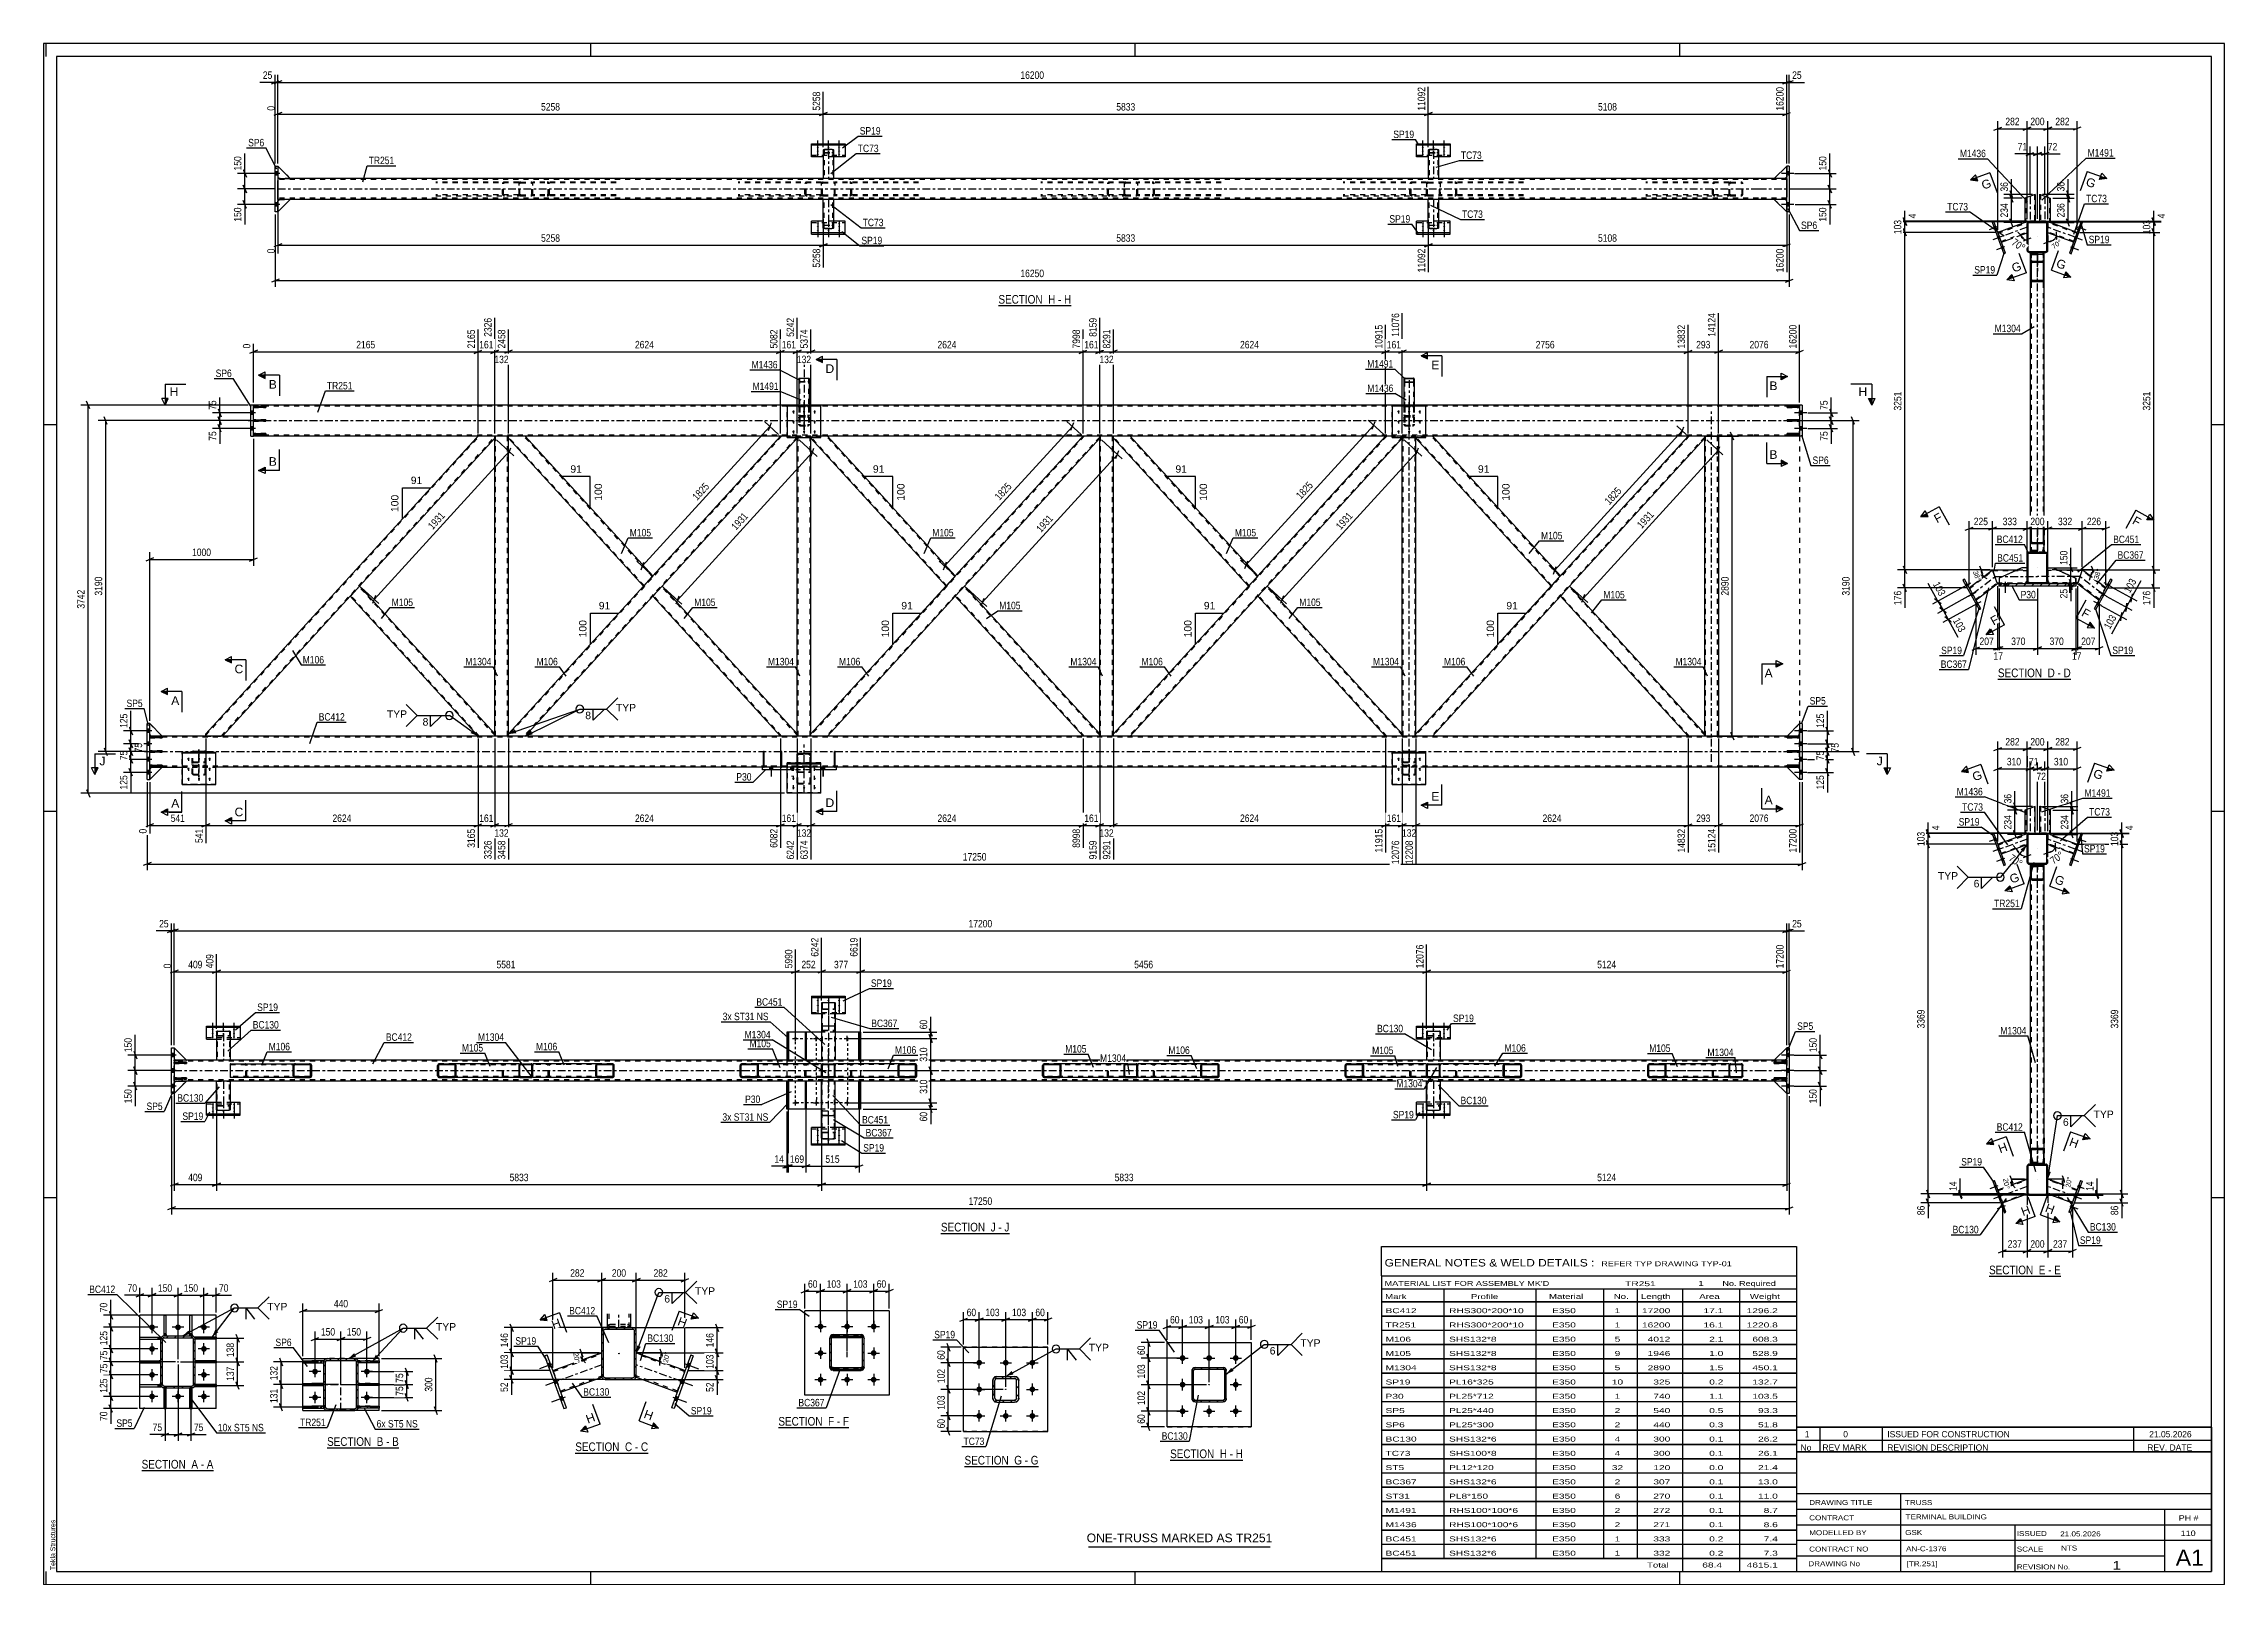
# Paper-space layout 'Layout1' of a CAD drawing. Header units: millimetres. Extents: x 0 to 841, y 0 to 594.
# The model-space entities are those that its viewports show. They can reach past a viewport. Long polylines and large blocks are cut down to what shows.
import ezdxf

# ---------------------------------------------------------------- set-up
doc = ezdxf.new("R2010")
doc.units = ezdxf.units.MM
for name, pattern in [('DXK_LINE_DOT1', [1.8814, 0.9407, -0.9407]), ('DXK_LINE_DOT2', [3.9198, 1.9599, -1.9599]), ('DXK_LINE_DOT3', [5.9187, 2.979, -0.9799, 0.9799, -0.9799])]:
    doc.linetypes.add(name, pattern=pattern)
doc.layers.add('Viewport layer', color=7, linetype='Continuous', plot=False)
doc.styles.add('Arial', font='ARIAL.TTF', dxfattribs={"height": 0.2})
doc.styles.add('Arial Narrow', font='ARIALN.TTF', dxfattribs={"height": 0.2})

# ---------------------------------------------------------------- blocks, each defined once
blk = doc.blocks.new('Unknown-122569792-18 - 5468')
at = {"color": 6, "linetype": 'Continuous'}
blk.add_line((28.39, -396.02), (56.04, -396.02), dxfattribs=at)
at = {"color": 0, "linetype": 'Continuous'}
blk.add_wipeout([(46.5, -395.27), (46.5, -391.77), (28.39, -391.77), (28.39, -395.27)], dxfattribs=at)
blk.add_wipeout([(50.11, -395.27), (50.11, -391.77), (47.55, -391.77), (47.55, -395.27)], dxfattribs=at)
at = {"color": 7, "linetype": 'Continuous', "style": 'Arial Narrow'}
blk.add_text('SECTION ', height=3.34, dxfattribs=at).set_placement((28.39, -395.27))
at = {"color": 0, "linetype": 'Continuous'}
blk.add_wipeout([(52.43, -395.27), (52.43, -391.77), (51.16, -391.77), (51.16, -395.27)], dxfattribs=at)
blk.add_wipeout([(56.04, -395.27), (56.04, -391.77), (53.48, -391.77), (53.48, -395.27)], dxfattribs=at)
at = {"color": 7, "linetype": 'Continuous', "style": 'Arial Narrow'}
for s, p in [('B', (47.55, -395.27)), ('-', (51.16, -395.27)), ('B', (53.48, -395.27))]:
    blk.add_text(s, height=3.34, dxfattribs=at).set_placement(p)
blk = doc.blocks.new('Unknown-122569792-1134')
at = {"color": 5, "linetype": 'Continuous'}
for p, q in [((760.08, 145.34), (-80.92, 145.34)), ((-80.92, 145.34), (-80.92, -448.66)), ((-79.92, 140.34), (-79.92, 145.34)), ((130.08, 140.34), (130.08, 145.34)), ((340.08, 140.34), (340.08, 145.34)), ((550.08, 140.34), (550.08, 145.34)), ((760.08, -448.66), (760.08, 145.34)), ((755.08, 140.34), (-75.92, 140.34)), ((-75.92, 140.34), (-75.92, -443.66)), ((755.08, -443.66), (755.08, 140.34)), ((-75.92, -1.66), (-80.92, -1.66)), ((760.08, -1.66), (755.08, -1.66)), ((-75.92, -150.66), (-80.92, -150.66)), ((760.08, -150.66), (755.08, -150.66)), ((-75.92, -299.66), (-80.92, -299.66)), ((760.08, -299.66), (755.08, -299.66)), ((-79.92, -448.66), (-79.92, -443.66)), ((-75.92, -443.66), (755.08, -443.66)), ((130.08, -448.66), (130.08, -443.66)), ((340.08, -448.66), (340.08, -443.66)), ((550.08, -448.66), (550.08, -443.66)), ((-80.92, -448.66), (760.08, -448.66))]:
    blk.add_line(p, q, dxfattribs=at)
at = {"color": 174, "linetype": 'Continuous', "style": 'Arial'}
blk.add_text('Tekla Structures', height=1.9102, rotation=90, dxfattribs=at).set_placement((-76.42, -443.16))
blk = doc.blocks.new('Unknown-122569792-12 - 6866')
at = {"color": 6, "linetype": 'Continuous'}
blk.add_line((353.51, -400.73), (381.58, -400.73), dxfattribs=at)
at = {"color": 0, "linetype": 'Continuous'}
blk.add_wipeout([(371.62, -399.98), (371.62, -396.48), (353.51, -396.48), (353.51, -399.98)], dxfattribs=at)
blk.add_wipeout([(375.44, -399.98), (375.44, -396.48), (372.67, -396.48), (372.67, -399.98)], dxfattribs=at)
at = {"color": 7, "linetype": 'Continuous', "style": 'Arial Narrow'}
blk.add_text('SECTION ', height=3.34, dxfattribs=at).set_placement((353.51, -399.98))
at = {"color": 0, "linetype": 'Continuous'}
blk.add_wipeout([(377.76, -399.98), (377.76, -396.48), (376.49, -396.48), (376.49, -399.98)], dxfattribs=at)
blk.add_wipeout([(381.58, -399.98), (381.58, -396.48), (378.81, -396.48), (378.81, -399.98)], dxfattribs=at)
at = {"color": 7, "linetype": 'Continuous', "style": 'Arial Narrow'}
for s, p in [('H', (372.67, -399.98)), ('-', (376.49, -399.98)), ('H', (378.81, -399.98))]:
    blk.add_text(s, height=3.34, dxfattribs=at).set_placement(p)
blk = doc.blocks.new('Unknown-122569792-13 - 3162')
at = {"color": 6, "linetype": 'Continuous'}
blk.add_line((124.13, -398.03), (152.2, -398.03), dxfattribs=at)
at = {"color": 0, "linetype": 'Continuous'}
blk.add_wipeout([(142.23, -397.28), (142.23, -393.78), (124.13, -393.78), (124.13, -397.28)], dxfattribs=at)
blk.add_wipeout([(146.05, -397.28), (146.05, -393.78), (143.28, -393.78), (143.28, -397.28)], dxfattribs=at)
at = {"color": 7, "linetype": 'Continuous', "style": 'Arial Narrow'}
blk.add_text('SECTION ', height=3.34, dxfattribs=at).set_placement((124.13, -397.28))
at = {"color": 0, "linetype": 'Continuous'}
blk.add_wipeout([(148.38, -397.28), (148.38, -393.78), (147.1, -393.78), (147.1, -397.28)], dxfattribs=at)
blk.add_wipeout([(152.2, -397.28), (152.2, -393.78), (149.43, -393.78), (149.43, -397.28)], dxfattribs=at)
at = {"color": 7, "linetype": 'Continuous', "style": 'Arial Narrow'}
for s, p in [('C', (143.28, -397.28)), ('C', (149.43, -397.28)), ('-', (147.1, -397.28))]:
    blk.add_text(s, height=3.34, dxfattribs=at).set_placement(p)
blk = doc.blocks.new('Unknown-122569792-14 - 5044')
at = {"color": 6, "linetype": 'Continuous'}
blk.add_line((-43.1, -404.77), (-15.45, -404.77), dxfattribs=at)
at = {"color": 0, "linetype": 'Continuous'}
blk.add_wipeout([(-24.99, -404.02), (-24.99, -400.52), (-43.1, -400.52), (-43.1, -404.02)], dxfattribs=at)
blk.add_wipeout([(-21.38, -404.02), (-21.38, -400.52), (-23.94, -400.52), (-23.94, -404.02)], dxfattribs=at)
at = {"color": 7, "linetype": 'Continuous', "style": 'Arial Narrow'}
blk.add_text('SECTION ', height=3.34, dxfattribs=at).set_placement((-43.1, -404.02))
at = {"color": 0, "linetype": 'Continuous'}
blk.add_wipeout([(-19.06, -404.02), (-19.06, -400.52), (-20.33, -400.52), (-20.33, -404.02)], dxfattribs=at)
blk.add_wipeout([(-15.45, -404.02), (-15.45, -400.52), (-18.01, -400.52), (-18.01, -404.02)], dxfattribs=at)
at = {"color": 7, "linetype": 'Continuous', "style": 'Arial Narrow'}
for s, p in [('A', (-23.94, -404.02)), ('-', (-20.33, -404.02)), ('A', (-18.01, -404.02))]:
    blk.add_text(s, height=3.34, dxfattribs=at).set_placement(p)
blk = doc.blocks.new('Unknown-122569792-15 - 2736')
at = {"color": 6, "linetype": 'Continuous'}
blk.add_line((669.33, -329.86), (696.98, -329.86), dxfattribs=at)
at = {"color": 0, "linetype": 'Continuous'}
blk.add_wipeout([(687.44, -329.11), (687.44, -325.61), (669.33, -325.61), (669.33, -329.11)], dxfattribs=at)
blk.add_wipeout([(691.04, -329.11), (691.04, -325.61), (688.49, -325.61), (688.49, -329.11)], dxfattribs=at)
at = {"color": 7, "linetype": 'Continuous', "style": 'Arial Narrow'}
blk.add_text('SECTION ', height=3.34, dxfattribs=at).set_placement((669.33, -329.11))
at = {"color": 0, "linetype": 'Continuous'}
blk.add_wipeout([(693.37, -329.11), (693.37, -325.61), (692.09, -325.61), (692.09, -329.11)], dxfattribs=at)
blk.add_wipeout([(696.98, -329.11), (696.98, -325.61), (694.42, -325.61), (694.42, -329.11)], dxfattribs=at)
at = {"color": 7, "linetype": 'Continuous', "style": 'Arial Narrow'}
for s, p in [('E', (688.49, -329.11)), ('-', (692.09, -329.11)), ('E', (694.42, -329.11))]:
    blk.add_text(s, height=3.34, dxfattribs=at).set_placement(p)
blk = doc.blocks.new('Unknown-122569792-16 - 5803')
at = {"color": 6, "linetype": 'Continuous'}
blk.add_line((672.75, -99.67), (700.82, -99.67), dxfattribs=at)
at = {"color": 0, "linetype": 'Continuous'}
blk.add_wipeout([(690.86, -98.92), (690.86, -95.42), (672.75, -95.42), (672.75, -98.92)], dxfattribs=at)
blk.add_wipeout([(694.68, -98.92), (694.68, -95.42), (691.91, -95.42), (691.91, -98.92)], dxfattribs=at)
at = {"color": 7, "linetype": 'Continuous', "style": 'Arial Narrow'}
blk.add_text('SECTION ', height=3.34, dxfattribs=at).set_placement((672.75, -98.92))
at = {"color": 0, "linetype": 'Continuous'}
blk.add_wipeout([(697, -98.92), (697, -95.42), (695.73, -95.42), (695.73, -98.92)], dxfattribs=at)
blk.add_wipeout([(700.82, -98.92), (700.82, -95.42), (698.05, -95.42), (698.05, -98.92)], dxfattribs=at)
at = {"color": 7, "linetype": 'Continuous', "style": 'Arial Narrow'}
for s, p in [('D', (691.91, -98.92)), ('-', (695.73, -98.92)), ('D', (698.05, -98.92))]:
    blk.add_text(s, height=3.34, dxfattribs=at).set_placement(p)
blk = doc.blocks.new('Unknown-122569792-17 - 6475')
at = {"color": 6, "linetype": 'Continuous'}
blk.add_line((202.44, -388.22), (229.66, -388.22), dxfattribs=at)
at = {"color": 0, "linetype": 'Continuous'}
blk.add_wipeout([(220.55, -387.47), (220.55, -383.97), (202.44, -383.97), (202.44, -387.47)], dxfattribs=at)
blk.add_wipeout([(223.94, -387.47), (223.94, -383.97), (221.6, -383.97), (221.6, -387.47)], dxfattribs=at)
at = {"color": 7, "linetype": 'Continuous', "style": 'Arial Narrow'}
blk.add_text('SECTION ', height=3.34, dxfattribs=at).set_placement((202.44, -387.47))
at = {"color": 0, "linetype": 'Continuous'}
blk.add_wipeout([(226.26, -387.47), (226.26, -383.97), (224.99, -383.97), (224.99, -387.47)], dxfattribs=at)
blk.add_wipeout([(229.66, -387.47), (229.66, -383.97), (227.31, -383.97), (227.31, -387.47)], dxfattribs=at)
at = {"color": 7, "linetype": 'Continuous', "style": 'Arial Narrow'}
for s, p in [('F', (221.6, -387.47)), ('-', (224.99, -387.47)), ('F', (227.31, -387.47))]:
    blk.add_text(s, height=3.34, dxfattribs=at).set_placement(p)
blk = doc.blocks.new('Unknown-122569792-19 - 6630')
at = {"color": 6, "linetype": 'Continuous'}
blk.add_line((274.24, -403.21), (302.74, -403.21), dxfattribs=at)
at = {"color": 0, "linetype": 'Continuous'}
blk.add_wipeout([(292.35, -402.46), (292.35, -398.96), (274.24, -398.96), (274.24, -402.46)], dxfattribs=at)
blk.add_wipeout([(296.38, -402.46), (296.38, -398.96), (293.4, -398.96), (293.4, -402.46)], dxfattribs=at)
at = {"color": 7, "linetype": 'Continuous', "style": 'Arial Narrow'}
blk.add_text('SECTION ', height=3.34, dxfattribs=at).set_placement((274.24, -402.46))
at = {"color": 0, "linetype": 'Continuous'}
blk.add_wipeout([(298.71, -402.46), (298.71, -398.96), (297.43, -398.96), (297.43, -402.46)], dxfattribs=at)
blk.add_wipeout([(302.74, -402.46), (302.74, -398.96), (299.76, -398.96), (299.76, -402.46)], dxfattribs=at)
at = {"color": 7, "linetype": 'Continuous', "style": 'Arial Narrow'}
for s, p in [('G', (293.4, -402.46)), ('-', (297.43, -402.46)), ('G', (299.76, -402.46))]:
    blk.add_text(s, height=3.34, dxfattribs=at).set_placement(p)
blk = doc.blocks.new('Unknown-122569792-20 - 2275')
at = {"color": 6, "linetype": 'Continuous'}
blk.add_line((287.3, 44.33), (315.37, 44.33), dxfattribs=at)
at = {"color": 0, "linetype": 'Continuous'}
blk.add_wipeout([(305.41, 45.08), (305.41, 48.58), (287.3, 48.58), (287.3, 45.08)], dxfattribs=at)
blk.add_wipeout([(309.23, 45.08), (309.23, 48.58), (306.46, 48.58), (306.46, 45.08)], dxfattribs=at)
at = {"color": 7, "linetype": 'Continuous', "style": 'Arial Narrow'}
blk.add_text('SECTION ', height=3.34, dxfattribs=at).set_placement((287.3, 45.08))
at = {"color": 0, "linetype": 'Continuous'}
blk.add_wipeout([(311.56, 45.08), (311.56, 48.58), (310.28, 48.58), (310.28, 45.08)], dxfattribs=at)
blk.add_wipeout([(315.37, 45.08), (315.37, 48.58), (312.61, 48.58), (312.61, 45.08)], dxfattribs=at)
at = {"color": 7, "linetype": 'Continuous', "style": 'Arial Narrow'}
for s, p in [('H', (306.46, 45.08)), ('-', (310.28, 45.08)), ('H', (312.61, 45.08))]:
    blk.add_text(s, height=3.34, dxfattribs=at).set_placement(p)
blk = doc.blocks.new('Unknown-122569792-21 - 1376')
at = {"color": 6, "linetype": 'Continuous'}
blk.add_line((265.14, -313.35), (291.51, -313.35), dxfattribs=at)
at = {"color": 0, "linetype": 'Continuous'}
blk.add_wipeout([(283.25, -312.6), (283.25, -309.1), (265.14, -309.1), (265.14, -312.6)], dxfattribs=at)
blk.add_wipeout([(286.22, -312.6), (286.22, -309.1), (284.3, -309.1), (284.3, -312.6)], dxfattribs=at)
at = {"color": 7, "linetype": 'Continuous', "style": 'Arial Narrow'}
blk.add_text('SECTION ', height=3.34, dxfattribs=at).set_placement((265.14, -312.6))
at = {"color": 0, "linetype": 'Continuous'}
blk.add_wipeout([(288.54, -312.6), (288.54, -309.1), (287.27, -309.1), (287.27, -312.6)], dxfattribs=at)
blk.add_wipeout([(291.51, -312.6), (291.51, -309.1), (289.59, -309.1), (289.59, -312.6)], dxfattribs=at)
at = {"color": 7, "linetype": 'Continuous', "style": 'Arial Narrow'}
for s, p in [('J', (284.3, -312.6)), ('-', (287.27, -312.6)), ('J', (289.59, -312.6))]:
    blk.add_text(s, height=3.34, dxfattribs=at).set_placement(p)
blk = doc.blocks.new('Bolt-122569792-5483 - 5468')
at = {"linetype": 'Continuous'}
for points in [[(22.65, -366.62, -1), (24.85, -366.62, -1)], [(42.65, -366.62, -1), (44.85, -366.62, -1)], [(22.65, -376.62, -1), (24.85, -376.62, -1)], [(42.65, -376.62, -1), (44.85, -376.62, -1)]]:
    blk.add_hatch(color=1, dxfattribs=at).paths.add_polyline_path(points)
at = {"color": 1, "linetype": 'Continuous'}
for p, q in [((25.95, -366.62), (21.55, -366.62)), ((23.75, -368.82), (23.75, -364.42)), ((45.95, -366.62), (41.55, -366.62)), ((43.75, -368.82), (43.75, -364.42)), ((25.95, -376.62), (21.55, -376.62)), ((23.75, -378.82), (23.75, -374.42)), ((45.95, -376.62), (41.55, -376.62)), ((43.75, -378.82), (43.75, -374.42))]:
    blk.add_line(p, q, dxfattribs=at)
blk = doc.blocks.new('Part-122569792-5522 - 5468')
at = {"linetype": 'Continuous'}
h = blk.add_hatch(dxfattribs=at)
h.set_pattern_fill('', scale=0.7, style=0, pattern_type=0)
h.set_pattern_definition([(45, (22.5013, -380.7907), (-1.5715, 1.5715), [])])
h.paths.add_polyline_path([(22.5, -379.99), (22.5, -380.79), (27.09, -380.79), (27.09, -379.99)])
at = {"color": 2, "linetype": 'Continuous'}
for p, q in [((19.09, -379.99), (22.5, -379.99)), ((19.09, -380.79), (19.09, -379.99)), ((19.09, -380.79), (22.5, -380.79)), ((27.09, -379.99), (22.5, -379.99)), ((22.5, -379.99), (22.5, -380.79)), ((22.5, -380.79), (27.09, -380.79)), ((27.09, -380.79), (27.09, -379.99))]:
    blk.add_line(p, q, dxfattribs=at)
at = {"color": 7, "linetype": 'DXK_LINE_DOT3'}
for p, q in [((22.5, -380.39), (19.09, -380.39)), ((27.09, -380.39), (27.09, -380.39))]:
    blk.add_line(p, q, dxfattribs=at)
at = {"color": 7, "linetype": 'DXK_LINE_DOT2'}
for p, q in [((22.5, -379.99), (27.09, -379.99)), ((22.5, -380.79), (27.09, -380.79)), ((26.09, -380.79), (26.09, -379.99)), ((27.09, -380.79), (27.09, -379.99))]:
    blk.add_line(p, q, dxfattribs=at)
blk = doc.blocks.new('Part-122569792-5527 - 5468')
at = {"linetype": 'Continuous'}
h = blk.add_hatch(dxfattribs=at)
h.set_pattern_fill('', scale=0.7, style=0, pattern_type=0)
h.set_pattern_definition([(45, (40.4202, -372.024), (-1.5715, 1.5715), [])])
h.paths.add_polyline_path([(40.42, -371.22), (40.42, -372.02), (45.01, -372.02), (45.01, -371.22)])
at = {"color": 7, "linetype": 'DXK_LINE_DOT2'}
for p, q in [((40.42, -372.02), (40.42, -371.22)), ((45.01, -371.22), (40.42, -371.22)), ((45.01, -372.02), (40.42, -372.02)), ((41.42, -372.02), (41.42, -371.22))]:
    blk.add_line(p, q, dxfattribs=at)
at = {"color": 2, "linetype": 'Continuous'}
for p, q in [((40.42, -372.02), (40.42, -371.22)), ((40.42, -371.22), (45.01, -371.22)), ((45.01, -372.02), (40.42, -372.02)), ((45.01, -371.22), (48.42, -371.22)), ((45.01, -371.22), (45.01, -372.02)), ((48.42, -372.02), (45.01, -372.02)), ((48.42, -371.22), (48.42, -372.02))]:
    blk.add_line(p, q, dxfattribs=at)
blk = doc.blocks.new('Part-122569792-5548 - 5468')
at = {"linetype": 'Continuous'}
h = blk.add_hatch(dxfattribs=at)
h.set_pattern_fill('', scale=0.7, style=0, pattern_type=0)
h.set_pattern_definition([(45, (22.5013, -372.024), (-1.5715, 1.5715), [])])
h.paths.add_polyline_path([(22.5, -371.22), (22.5, -372.02), (27.09, -372.02), (27.09, -371.22)])
at = {"color": 2, "linetype": 'Continuous'}
for p, q in [((19.09, -371.22), (22.5, -371.22)), ((19.09, -372.02), (19.09, -371.22)), ((19.09, -372.02), (22.5, -372.02)), ((27.09, -371.22), (22.5, -371.22)), ((22.5, -371.22), (22.5, -372.02)), ((22.5, -372.02), (27.09, -372.02)), ((27.09, -372.02), (27.09, -371.22))]:
    blk.add_line(p, q, dxfattribs=at)
at = {"color": 7, "linetype": 'DXK_LINE_DOT2'}
for p, q in [((22.5, -371.22), (27.09, -371.22)), ((22.5, -372.02), (27.09, -372.02)), ((26.09, -372.02), (26.09, -371.22)), ((27.09, -372.02), (27.09, -371.22))]:
    blk.add_line(p, q, dxfattribs=at)
blk = doc.blocks.new('Part-122569792-5532 - 5468')
at = {"linetype": 'Continuous'}
h = blk.add_hatch(dxfattribs=at)
h.set_pattern_fill('', scale=0.7, style=0, pattern_type=0)
h.set_pattern_definition([(45, (40.4202, -363.2573), (-1.5715, 1.5715), [])])
h.paths.add_polyline_path([(40.42, -362.46), (40.42, -363.26), (45.01, -363.26), (45.01, -362.46)])
at = {"color": 7, "linetype": 'DXK_LINE_DOT2'}
for p, q in [((40.42, -363.26), (40.42, -362.46)), ((45.01, -362.46), (40.42, -362.46)), ((45.01, -363.26), (40.42, -363.26)), ((41.42, -363.26), (41.42, -362.46))]:
    blk.add_line(p, q, dxfattribs=at)
at = {"color": 2, "linetype": 'Continuous'}
for p, q in [((40.42, -363.26), (40.42, -362.46)), ((40.42, -362.46), (45.01, -362.46)), ((45.01, -363.26), (40.42, -363.26)), ((45.01, -362.46), (48.42, -362.46)), ((45.01, -362.46), (45.01, -363.26)), ((48.42, -363.26), (45.01, -363.26)), ((48.42, -362.46), (48.42, -363.26))]:
    blk.add_line(p, q, dxfattribs=at)
at = {"color": 7, "linetype": 'DXK_LINE_DOT3'}
for p, q in [((40.42, -362.86), (40.42, -362.86)), ((45.01, -362.86), (48.42, -362.86))]:
    blk.add_line(p, q, dxfattribs=at)
blk = doc.blocks.new('Part-122569792-5553 - 5468')
at = {"linetype": 'Continuous'}
h = blk.add_hatch(dxfattribs=at)
h.set_pattern_fill('', scale=0.7, style=0, pattern_type=0)
h.set_pattern_definition([(45, (22.5013, -363.2573), (-1.5715, 1.5715), [])])
h.paths.add_polyline_path([(22.5, -362.46), (22.5, -363.26), (27.09, -363.26), (27.09, -362.46)])
at = {"color": 2, "linetype": 'Continuous'}
for p, q in [((19.09, -362.46), (22.5, -362.46)), ((19.09, -363.26), (19.09, -362.46)), ((19.09, -363.26), (22.5, -363.26)), ((27.09, -362.46), (22.5, -362.46)), ((22.5, -362.46), (22.5, -363.26)), ((22.5, -363.26), (27.09, -363.26)), ((27.09, -363.26), (27.09, -362.46))]:
    blk.add_line(p, q, dxfattribs=at)
at = {"color": 7, "linetype": 'DXK_LINE_DOT3'}
for p, q in [((22.5, -362.86), (19.09, -362.86)), ((27.09, -362.86), (27.09, -362.86))]:
    blk.add_line(p, q, dxfattribs=at)
at = {"color": 7, "linetype": 'DXK_LINE_DOT2'}
for p, q in [((22.5, -362.46), (27.09, -362.46)), ((22.5, -363.26), (27.09, -363.26)), ((26.09, -363.26), (26.09, -362.46)), ((27.09, -363.26), (27.09, -362.46))]:
    blk.add_line(p, q, dxfattribs=at)
blk = doc.blocks.new('Part-122569792-5537 - 5468')
at = {"linetype": 'Continuous'}
h = blk.add_hatch(dxfattribs=at)
h.set_pattern_fill('', scale=0.7, style=0, pattern_type=0)
h.set_pattern_definition([(45, (40.4202, -380.7907), (-1.5715, 1.5715), [])])
h.paths.add_polyline_path([(40.42, -379.99), (40.42, -380.79), (45.01, -380.79), (45.01, -379.99)])
at = {"color": 7, "linetype": 'DXK_LINE_DOT2'}
for p, q in [((40.42, -380.79), (40.42, -379.99)), ((45.01, -379.99), (40.42, -379.99)), ((45.01, -380.79), (40.42, -380.79)), ((41.42, -380.79), (41.42, -379.99))]:
    blk.add_line(p, q, dxfattribs=at)
at = {"color": 2, "linetype": 'Continuous'}
for p, q in [((40.42, -380.79), (40.42, -379.99)), ((40.42, -379.99), (45.01, -379.99)), ((45.01, -380.79), (40.42, -380.79)), ((45.01, -379.99), (48.42, -379.99)), ((45.01, -379.99), (45.01, -380.79)), ((48.42, -380.79), (45.01, -380.79)), ((48.42, -379.99), (48.42, -380.79))]:
    blk.add_line(p, q, dxfattribs=at)
at = {"color": 7, "linetype": 'DXK_LINE_DOT3'}
for p, q in [((40.42, -380.39), (40.42, -380.39)), ((45.01, -380.39), (48.42, -380.39))]:
    blk.add_line(p, q, dxfattribs=at)
blk = doc.blocks.new('Part-122569792-5562 - 5468')
at = {"linetype": 'Continuous'}
h = blk.add_hatch(dxfattribs=at)
h.set_pattern_fill('', scale=0.7, style=0, pattern_type=0)
h.set_pattern_definition([(45, (27.087, -380.291), (-1.57154, 1.57154), [])])
h.paths.add_polyline_path([(27.09, -362.96), (27.09, -380.29), (27.19, -380.8), (27.48, -381.23), (27.91, -381.52), (28.42, -381.62), (39.09, -381.62), (39.6, -381.52), (40.03, -381.23), (40.32, -380.8), (40.42, -380.29), (40.42, -362.96), (40.32, -362.45), (40.03, -362.01), (39.6, -361.73), (39.09, -361.62), (28.42, -361.62), (27.91, -361.73), (27.48, -362.01), (27.19, -362.45)])
h.paths.add_polyline_path([(27.95, -362.49), (28.17, -362.34), (28.42, -362.29), (39.09, -362.29), (39.34, -362.34), (39.56, -362.49), (39.7, -362.7), (39.75, -362.96), (39.75, -380.29), (39.7, -380.55), (39.56, -380.76), (39.34, -380.91), (39.09, -380.96), (28.42, -380.96), (28.17, -380.91), (27.95, -380.76), (27.8, -380.55), (27.75, -380.29), (27.75, -362.96), (27.8, -362.7)])
at = {"color": 7, "linetype": 'DXK_LINE_DOT2'}
for p, q in [((27.91, -361.73), (28.42, -361.62)), ((28.42, -361.62), (39.09, -361.62)), ((39.09, -361.62), (39.6, -361.73)), ((27.09, -362.96), (27.19, -362.45)), ((27.09, -380.29), (27.09, -362.96)), ((27.8, -362.7), (27.75, -362.96)), ((27.75, -380.29), (27.75, -362.96)), ((28.42, -362.29), (28.17, -362.34)), ((28.42, -362.29), (39.09, -362.29)), ((39.34, -362.34), (39.09, -362.29)), ((39.75, -362.96), (39.7, -362.7)), ((39.75, -380.29), (39.75, -362.96)), ((40.32, -362.45), (40.42, -362.96)), ((40.42, -380.29), (40.42, -362.96)), ((27.19, -380.8), (27.09, -380.29)), ((27.75, -380.29), (27.8, -380.55)), ((28.42, -381.62), (27.91, -381.52)), ((28.17, -380.91), (28.42, -380.96)), ((28.42, -380.96), (39.09, -380.96)), ((28.42, -381.62), (39.09, -381.62)), ((39.09, -380.96), (39.34, -380.91)), ((39.6, -381.52), (39.09, -381.62)), ((39.7, -380.55), (39.75, -380.29)), ((40.42, -380.29), (40.32, -380.8))]:
    blk.add_line(p, q, dxfattribs=at)
at = {"color": 2, "linetype": 'Continuous'}
for p, q in [((28.42, -361.62), (27.91, -361.73)), ((28.42, -361.62), (39.09, -361.62)), ((39.6, -361.73), (39.09, -361.62)), ((27.19, -362.45), (27.09, -362.96)), ((27.09, -380.29), (27.09, -362.96)), ((27.75, -362.96), (27.8, -362.7)), ((27.75, -380.29), (27.75, -362.96)), ((28.17, -362.34), (28.42, -362.29)), ((28.42, -362.29), (39.09, -362.29)), ((39.09, -362.29), (39.34, -362.34)), ((39.7, -362.7), (39.75, -362.96)), ((39.75, -380.29), (39.75, -362.96)), ((40.42, -362.96), (40.32, -362.45)), ((40.42, -380.29), (40.42, -362.96)), ((27.09, -380.29), (27.19, -380.8)), ((27.8, -380.55), (27.75, -380.29)), ((27.91, -381.52), (28.42, -381.62)), ((28.42, -380.96), (28.17, -380.91)), ((28.42, -380.96), (39.09, -380.96)), ((28.42, -381.62), (39.09, -381.62)), ((39.34, -380.91), (39.09, -380.96)), ((39.09, -381.62), (39.6, -381.52)), ((39.75, -380.29), (39.7, -380.55)), ((40.32, -380.8), (40.42, -380.29))]:
    blk.add_line(p, q, dxfattribs=at)
at = {"color": 7, "linetype": 'DXK_LINE_DOT3'}
for p, q in [((33.75, -381.62), (33.75, -361.62)), ((23.75, -371.62), (43.75, -371.62))]:
    blk.add_line(p, q, dxfattribs=at)
at = {"color": 7, "linetype": 'DXK_LINE_DOT2'}
for centre, radius, start, end in [((28.42, -362.96), 1.33, 112.5, 157.5), ((28.42, -362.96), 0.667, 112.5, 157.5), ((39.09, -362.96), 0.667, 22.5, 67.5), ((39.09, -362.96), 1.33, 22.5, 67.5), ((28.42, -380.29), 1.33, 202.5, 247.5), ((28.42, -380.29), 0.667, 202.5, 247.5), ((39.09, -380.29), 0.667, 292.5, 337.5), ((39.09, -380.29), 1.33, 292.5, 337.5)]:
    blk.add_arc(centre, radius, start, end, dxfattribs=at)
at = {"color": 2, "linetype": 'Continuous'}
for centre, radius, start, end in [((28.42, -362.96), 1.33, 112.5, 157.5), ((28.42, -362.96), 0.667, 112.5, 157.5), ((39.09, -362.96), 0.667, 22.5, 67.5), ((39.09, -362.96), 1.33, 22.5, 67.5), ((28.42, -380.29), 1.33, 202.5, 247.5), ((28.42, -380.29), 0.667, 202.5, 247.5), ((39.09, -380.29), 0.667, 292.5, 337.5), ((39.09, -380.29), 1.33, 292.5, 337.5)]:
    blk.add_arc(centre, radius, start, end, dxfattribs=at)
blk = doc.blocks.new('Part-122569792-5574 - 5468')
at = {"color": 2, "linetype": 'Continuous'}
for p, q in [((19.09, -381.62), (19.09, -361.62)), ((19.09, -361.62), (28.42, -361.62)), ((48.42, -361.62), (39.09, -361.62)), ((48.42, -381.62), (48.42, -361.62)), ((19.09, -381.62), (28.42, -381.62)), ((48.42, -381.62), (39.09, -381.62))]:
    blk.add_line(p, q, dxfattribs=at)
at = {"color": 7, "linetype": 'DXK_LINE_DOT2'}
for p, q in [((39.09, -361.62), (28.42, -361.62)), ((39.09, -381.62), (28.42, -381.62))]:
    blk.add_line(p, q, dxfattribs=at)
blk = doc.blocks.new('Part-122569792-3609 - 3516')
at = {"color": 2, "linetype": 'Continuous'}
for p, q in [((-40, -121), (-40, -116.8)), ((-40, -116.8), (-35.2, -121.6)), ((-39.4, -121.6), (-40, -121)), ((-35.2, -121.6), (-39.4, -121.6))]:
    blk.add_line(p, q, dxfattribs=at)
blk = doc.blocks.new('Bolt-122569792-3689 - 3516')
at = {"linetype": 'Continuous'}
for points in [[(-41, -118.94), (-41, -120.26), (-40, -120.26), (-40, -118.94)], [(-41, -118.94), (-41, -120.26), (-40, -120.26), (-40, -118.94)], [(-41, -118.94), (-41, -120.26), (-40, -120.26), (-40, -118.94)], [(-41, -123.94), (-41, -125.26), (-40, -125.26), (-40, -123.94)], [(-41, -123.94), (-41, -125.26), (-40, -125.26), (-40, -123.94)], [(-41, -129.94), (-41, -131.26), (-40, -131.26), (-40, -129.94)], [(-41, -129.94), (-41, -131.26), (-40, -131.26), (-40, -129.94)], [(-41, -134.94), (-41, -136.26), (-40, -136.26), (-40, -134.94)], [(-41, -134.94), (-41, -136.26), (-40, -136.26), (-40, -134.94)], [(-41, -134.94), (-41, -136.26), (-40, -136.26), (-40, -134.94)]]:
    blk.add_hatch(color=1, dxfattribs=at).paths.add_polyline_path(points)
at = {"color": 1, "linetype": 'Continuous'}
for p, q in [((-39.24, -119.6), (-44, -119.6)), ((-39.24, -119.6), (-44, -119.6)), ((-39.24, -119.6), (-44, -119.6)), ((-39.24, -124.6), (-44, -124.6)), ((-39.24, -124.6), (-44, -124.6)), ((-40, -118.94), (-41, -118.94)), ((-40, -118.94), (-41, -118.94)), ((-40, -118.94), (-41, -118.94)), ((-40, -120.26), (-41, -120.26)), ((-40, -120.26), (-41, -120.26)), ((-40, -120.26), (-41, -120.26)), ((-40, -123.94), (-41, -123.94)), ((-40, -123.94), (-41, -123.94)), ((-40, -125.26), (-41, -125.26)), ((-40, -125.26), (-41, -125.26)), ((-39.24, -130.6), (-44, -130.6)), ((-39.24, -130.6), (-44, -130.6)), ((-40, -129.94), (-41, -129.94)), ((-40, -129.94), (-41, -129.94)), ((-40, -131.26), (-41, -131.26)), ((-40, -131.26), (-41, -131.26)), ((-39.24, -135.6), (-44, -135.6)), ((-39.24, -135.6), (-44, -135.6)), ((-39.24, -135.6), (-44, -135.6)), ((-40, -134.94), (-41, -134.94)), ((-40, -134.94), (-41, -134.94)), ((-40, -134.94), (-41, -134.94)), ((-40, -136.26), (-41, -136.26)), ((-40, -136.26), (-41, -136.26)), ((-40, -136.26), (-41, -136.26))]:
    blk.add_line(p, q, dxfattribs=at)
blk = doc.blocks.new('Part-122569792-3591 - 3516')
at = {"color": 7, "linetype": 'DXK_LINE_DOT2'}
for p, q in [((-35.2, -132.86), (-40, -132.86)), ((-40, -132.86), (-40, -133.34)), ((-40, -133.34), (-35.2, -133.34)), ((-39.4, -133.34), (-39.4, -132.86)), ((-35.2, -133.34), (-35.2, -132.86))]:
    blk.add_line(p, q, dxfattribs=at)
blk = doc.blocks.new('Part-122569792-3522 - 3516')
at = {"color": 2, "linetype": 'Continuous'}
for p, q in [((196.27, -134.6), (196.27, -133.6)), ((205.83, -133.6), (196.27, -133.6)), ((224.77, -133.6), (218.83, -133.6)), ((224.77, -133.6), (224.77, -134.6)), ((205.83, -134.6), (196.27, -134.6)), ((224.77, -134.6), (218.83, -134.6))]:
    blk.add_line(p, q, dxfattribs=at)
at = {"color": 7, "linetype": 'DXK_LINE_DOT2'}
for p, q in [((218.83, -133.6), (205.83, -133.6)), ((218.83, -134.6), (205.83, -134.6))]:
    blk.add_line(p, q, dxfattribs=at)
blk = doc.blocks.new('Part-122569792-3532 - 3516')
at = {"color": 7, "linetype": 'DXK_LINE_DOT3'}
blk.add_line((212.33, 25.67), (212.33, -4.49), dxfattribs=at)
at = {"color": 2, "linetype": 'Continuous'}
for p, q in [((210.33, 16.22), (210.37, 16.29)), ((210.33, 16.22), (210.33, 6)), ((210.37, 16.29), (210.47, 16.35)), ((210.47, 16.35), (210.63, 16.39)), ((210.63, 16.39), (210.81, 16.4)), ((210.81, 16.4), (213.85, 16.4)), ((213.85, 16.4), (214.04, 16.39)), ((214.04, 16.39), (214.19, 16.35)), ((214.19, 16.35), (214.3, 16.29)), ((214.3, 16.29), (214.33, 16.22)), ((214.33, 16.22), (214.33, 6))]:
    blk.add_line(p, q, dxfattribs=at)
at = {"color": 7, "linetype": 'DXK_LINE_DOT2'}
for p, q in [((210.37, 15.05), (210.33, 15.12)), ((210.47, 14.99), (210.37, 15.05)), ((210.63, 14.96), (210.47, 14.99)), ((210.59, 16.26), (210.57, 16.22)), ((210.57, 16.22), (210.57, 5.68)), ((210.57, 15.12), (210.59, 15.08)), ((210.64, 16.29), (210.59, 16.26)), ((210.59, 15.08), (210.64, 15.06)), ((210.81, 14.94), (210.63, 14.96)), ((210.72, 16.3), (210.64, 16.29)), ((210.64, 15.06), (210.72, 15.04)), ((210.81, 16.31), (210.72, 16.3)), ((210.72, 15.04), (210.81, 15.03)), ((210.81, 16.31), (213.85, 16.31)), ((210.81, 15.03), (213.85, 15.03)), ((210.81, 14.94), (213.85, 14.94)), ((213.94, 16.3), (213.85, 16.31)), ((213.85, 15.03), (213.94, 15.04)), ((214.04, 14.96), (213.85, 14.94)), ((214.02, 16.29), (213.94, 16.3)), ((213.94, 15.04), (214.02, 15.06)), ((214.07, 16.26), (214.02, 16.29)), ((214.02, 15.06), (214.07, 15.08)), ((214.19, 14.99), (214.04, 14.96)), ((214.09, 16.22), (214.07, 16.26)), ((214.07, 15.08), (214.09, 15.12)), ((214.09, 16.22), (214.09, 5.68)), ((214.3, 15.05), (214.19, 14.99)), ((214.33, 15.12), (214.3, 15.05)), ((214.33, 6), (210.33, 6)), ((210.33, 6), (210.33, 5.68)), ((210.33, 5.83), (210.57, 5.83)), ((210.33, 5.68), (210.37, 5.61)), ((210.37, 5.61), (210.47, 5.56)), ((210.47, 5.56), (210.63, 5.52)), ((210.59, 5.65), (210.57, 5.68)), ((210.64, 5.62), (210.59, 5.65)), ((210.63, 5.52), (210.81, 5.51)), ((210.72, 5.6), (210.64, 5.62)), ((210.81, 5.59), (210.72, 5.6)), ((210.81, 5.59), (213.85, 5.59)), ((210.81, 5.51), (213.85, 5.51)), ((213.94, 5.6), (213.85, 5.59)), ((213.85, 5.51), (214.04, 5.52)), ((214.02, 5.62), (213.94, 5.6)), ((214.07, 5.65), (214.02, 5.62)), ((214.04, 5.52), (214.19, 5.56)), ((214.09, 5.68), (214.07, 5.65)), ((214.09, 5.83), (214.33, 5.83)), ((214.19, 5.56), (214.3, 5.61)), ((214.3, 5.61), (214.33, 5.68)), ((214.33, 6), (214.33, 5.68))]:
    blk.add_line(p, q, dxfattribs=at)
blk = doc.blocks.new('Part-122569792-3648 - 3516')
at = {"color": 2, "linetype": 'Continuous'}
for p, q in [((591.47, -127.84), (591.47, -127.36)), ((596.27, -127.36), (591.47, -127.36)), ((596.27, -127.84), (591.47, -127.84)), ((596.27, -127.84), (596.27, -127.36))]:
    blk.add_line(p, q, dxfattribs=at)
at = {"color": 7, "linetype": 'DXK_LINE_DOT2'}
for p, q in [((595.67, -127.84), (595.67, -127.36)), ((596.27, -127.36), (596.27, -127.36)), ((596.27, -127.36), (596.27, -127.36)), ((596.27, -127.84), (596.27, -127.84)), ((596.27, -127.84), (596.27, -127.84))]:
    blk.add_line(p, q, dxfattribs=at)
blk = doc.blocks.new('Part-122569792-3537 - 3516')
at = {"color": 2, "linetype": 'Continuous'}
for p, q in [((443.7, 16.23), (443.67, 16.16)), ((443.67, 16.16), (443.67, 5.95)), ((443.67, 15.05), (443.7, 14.99)), ((443.81, 16.28), (443.7, 16.23)), ((443.7, 14.99), (443.81, 14.93)), ((443.96, 16.32), (443.81, 16.28)), ((443.81, 14.93), (443.96, 14.89)), ((443.91, 16.16), (443.93, 16.19)), ((443.91, 16.16), (443.91, 15.05)), ((443.93, 15.02), (443.91, 15.05)), ((443.93, 16.19), (443.98, 16.22)), ((443.98, 14.99), (443.93, 15.02)), ((444.15, 16.34), (443.96, 16.32)), ((443.96, 14.89), (444.15, 14.88)), ((443.98, 16.22), (444.05, 16.24)), ((444.05, 14.97), (443.98, 14.99)), ((444.05, 16.24), (444.15, 16.25)), ((444.15, 14.97), (444.05, 14.97)), ((444.15, 16.34), (447.19, 16.34)), ((444.15, 16.25), (447.19, 16.25)), ((444.15, 14.97), (447.19, 14.97)), ((444.15, 14.88), (447.19, 14.88)), ((447.37, 16.32), (447.19, 16.34)), ((447.19, 16.25), (447.28, 16.24)), ((447.28, 14.97), (447.19, 14.97)), ((447.19, 14.88), (447.37, 14.89)), ((447.28, 16.24), (447.36, 16.22)), ((447.36, 14.99), (447.28, 14.97)), ((447.36, 16.22), (447.41, 16.19)), ((447.41, 15.02), (447.36, 14.99)), ((447.53, 16.28), (447.37, 16.32)), ((447.37, 14.89), (447.53, 14.93)), ((447.41, 16.19), (447.43, 16.16)), ((447.43, 15.05), (447.41, 15.02)), ((447.43, 16.16), (447.43, 15.05)), ((447.63, 16.23), (447.53, 16.28)), ((447.53, 14.93), (447.63, 14.99)), ((447.67, 16.16), (447.63, 16.23)), ((447.63, 14.99), (447.67, 15.05)), ((447.67, 16.16), (447.67, 5.95))]:
    blk.add_line(p, q, dxfattribs=at)
at = {"color": 7, "linetype": 'DXK_LINE_DOT2'}
for p, q in [((443.91, 15.05), (443.91, 5.69)), ((447.43, 15.05), (447.43, 5.69)), ((447.67, 6), (443.67, 6)), ((443.67, 5.95), (443.67, 5.69)), ((443.67, 5.83), (443.91, 5.83)), ((443.7, 5.62), (443.67, 5.69)), ((443.81, 5.57), (443.7, 5.62)), ((443.96, 5.53), (443.81, 5.57)), ((443.91, 5.69), (443.93, 5.66)), ((443.93, 5.66), (443.98, 5.63)), ((444.15, 5.51), (443.96, 5.53)), ((443.98, 5.63), (444.05, 5.61)), ((444.05, 5.61), (444.15, 5.6)), ((444.15, 5.6), (447.19, 5.6)), ((444.15, 5.51), (447.19, 5.51)), ((447.19, 5.6), (447.28, 5.61)), ((447.37, 5.53), (447.19, 5.51)), ((447.28, 5.61), (447.36, 5.63)), ((447.36, 5.63), (447.41, 5.66)), ((447.53, 5.57), (447.37, 5.53)), ((447.41, 5.66), (447.43, 5.69)), ((447.43, 5.83), (447.67, 5.83)), ((447.63, 5.62), (447.53, 5.57)), ((447.67, 5.69), (447.63, 5.62)), ((447.67, 5.95), (447.67, 5.69))]:
    blk.add_line(p, q, dxfattribs=at)
at = {"color": 7, "linetype": 'DXK_LINE_DOT3'}
blk.add_line((445.67, 15.61), (445.67, 5.51), dxfattribs=at)
blk = doc.blocks.new('Part-122569792-3545 - 3516')
at = {"color": 7, "linetype": 'DXK_LINE_DOT3'}
blk.add_line((212.33, -143.82), (212.33, -124.84), dxfattribs=at)
at = {"color": 2, "linetype": 'Continuous'}
for p, q in [((209.69, -128.82), (209.73, -128.64)), ((209.69, -131.99), (209.69, -128.82)), ((209.73, -128.64), (209.83, -128.48)), ((209.83, -128.48), (209.99, -128.38)), ((209.99, -128.38), (210.17, -128.34)), ((210.17, -128.34), (214.49, -128.34)), ((214.49, -128.34), (214.68, -128.38)), ((214.68, -128.38), (214.83, -128.48)), ((214.83, -128.48), (214.94, -128.64)), ((214.94, -128.64), (214.97, -128.82)), ((214.97, -131.99), (214.97, -128.82))]:
    blk.add_line(p, q, dxfattribs=at)
at = {"color": 7, "linetype": 'DXK_LINE_DOT2'}
for p, q in [((209.69, -139.6), (209.69, -131.99)), ((209.73, -133.3), (209.69, -133.12)), ((209.83, -133.46), (209.73, -133.3)), ((209.99, -133.56), (209.83, -133.46)), ((209.95, -128.73), (209.93, -128.82)), ((209.93, -139.6), (209.93, -128.82)), ((209.93, -133.12), (209.95, -133.21)), ((210, -128.65), (209.95, -128.73)), ((209.95, -133.21), (210, -133.29)), ((210.17, -133.6), (209.99, -133.56)), ((210.08, -128.6), (210, -128.65)), ((210, -133.29), (210.08, -133.34)), ((210.17, -128.58), (210.08, -128.6)), ((210.08, -133.34), (210.17, -133.36)), ((210.17, -128.58), (214.49, -128.58)), ((210.17, -133.36), (214.49, -133.36)), ((210.17, -133.6), (214.49, -133.6)), ((214.59, -128.6), (214.49, -128.58)), ((214.49, -133.36), (214.59, -133.34)), ((214.68, -133.56), (214.49, -133.6)), ((214.66, -128.65), (214.59, -128.6)), ((214.59, -133.34), (214.66, -133.29)), ((214.71, -128.73), (214.66, -128.65)), ((214.66, -133.29), (214.71, -133.21)), ((214.83, -133.46), (214.68, -133.56)), ((214.73, -128.82), (214.71, -128.73)), ((214.71, -133.21), (214.73, -133.12)), ((214.73, -139.6), (214.73, -128.82)), ((214.94, -133.3), (214.83, -133.46)), ((214.97, -133.12), (214.94, -133.3)), ((214.97, -139.6), (214.97, -131.99)), ((209.73, -135.61), (209.69, -135.77)), ((209.69, -139.6), (209.73, -139.76)), ((209.83, -135.47), (209.73, -135.61)), ((209.73, -139.76), (209.83, -139.9)), ((209.99, -135.38), (209.83, -135.47)), ((209.83, -139.9), (209.99, -139.99)), ((209.93, -135.77), (209.95, -135.69)), ((209.95, -139.68), (209.93, -139.6)), ((209.95, -135.69), (210, -135.62)), ((210, -139.75), (209.95, -139.68)), ((210.17, -135.34), (209.99, -135.38)), ((209.99, -139.99), (210.17, -140.02)), ((210, -135.62), (210.08, -135.57)), ((210.08, -139.79), (210, -139.75)), ((210.08, -135.57), (210.17, -135.56)), ((210.17, -139.81), (210.08, -139.79)), ((210.17, -135.34), (214.49, -135.34)), ((210.17, -135.56), (214.49, -135.56)), ((210.17, -139.81), (214.49, -139.81)), ((210.17, -140.02), (214.49, -140.02)), ((214.68, -135.38), (214.49, -135.34)), ((214.49, -135.56), (214.59, -135.57)), ((214.59, -139.79), (214.49, -139.81)), ((214.49, -140.02), (214.68, -139.99)), ((214.59, -135.57), (214.66, -135.62)), ((214.66, -139.75), (214.59, -139.79)), ((214.66, -135.62), (214.71, -135.69)), ((214.71, -139.68), (214.66, -139.75)), ((214.83, -135.47), (214.68, -135.38)), ((214.68, -139.99), (214.83, -139.9)), ((214.71, -135.69), (214.73, -135.77)), ((214.73, -139.6), (214.71, -139.68)), ((214.94, -135.61), (214.83, -135.47)), ((214.83, -139.9), (214.94, -139.76)), ((214.97, -135.77), (214.94, -135.61)), ((214.94, -139.76), (214.97, -139.6))]:
    blk.add_line(p, q, dxfattribs=at)
blk = doc.blocks.new('Part-122569792-3546 - 3516')
at = {"color": 2, "linetype": 'Continuous'}
for p, q in [((209.73, -128.62), (209.69, -128.8)), ((209.69, -128.82), (209.69, -128.8)), ((209.83, -128.46), (209.73, -128.62)), ((209.99, -128.36), (209.83, -128.46)), ((210.17, -128.32), (209.99, -128.36)), ((214.49, -128.32), (210.17, -128.32)), ((214.68, -128.36), (214.49, -128.32)), ((214.83, -128.46), (214.68, -128.36)), ((214.94, -128.62), (214.83, -128.46)), ((214.97, -128.8), (214.94, -128.62)), ((214.97, -128.82), (214.97, -128.8))]:
    blk.add_line(p, q, dxfattribs=at)
at = {"color": 7, "linetype": 'DXK_LINE_DOT2'}
for p, q in [((209.69, -128.8), (209.73, -128.62)), ((209.69, -133.12), (209.69, -128.82)), ((209.69, -133.12), (209.73, -133.3)), ((209.73, -133.3), (209.69, -133.12)), ((209.73, -133.3), (209.83, -133.46)), ((209.83, -133.46), (209.99, -133.56)), ((209.93, -128.8), (209.95, -128.71)), ((209.93, -133.12), (209.93, -128.8)), ((209.95, -133.21), (209.93, -133.12)), ((209.95, -128.71), (210, -128.63)), ((210, -133.29), (209.95, -133.21)), ((209.99, -128.36), (210.17, -128.32)), ((209.99, -133.56), (210.17, -133.6)), ((210.08, -133.58), (209.99, -133.56)), ((210, -128.63), (210.08, -128.58)), ((210.08, -133.34), (210, -133.29)), ((210.08, -128.58), (210.17, -128.56)), ((210.17, -133.36), (210.08, -133.34)), ((210.17, -133.6), (210.08, -133.58)), ((214.49, -128.56), (210.17, -128.56)), ((214.49, -133.36), (210.17, -133.36)), ((214.49, -133.6), (210.17, -133.6)), ((214.49, -128.32), (214.68, -128.36)), ((214.49, -128.56), (214.59, -128.58)), ((214.59, -133.34), (214.49, -133.36)), ((214.49, -133.6), (214.68, -133.56)), ((214.66, -133.57), (214.49, -133.6)), ((214.59, -128.58), (214.66, -128.63)), ((214.66, -133.29), (214.59, -133.34)), ((214.66, -128.63), (214.71, -128.71)), ((214.71, -133.21), (214.66, -133.29)), ((214.68, -133.56), (214.66, -133.57)), ((214.68, -133.56), (214.83, -133.46)), ((214.71, -128.71), (214.73, -128.8)), ((214.73, -133.12), (214.71, -133.21)), ((214.73, -133.12), (214.73, -128.8)), ((214.83, -133.46), (214.94, -133.3)), ((214.94, -128.62), (214.97, -128.8)), ((214.94, -133.3), (214.97, -133.12)), ((214.97, -133.12), (214.94, -133.3)), ((214.97, -133.12), (214.97, -128.82))]:
    blk.add_line(p, q, dxfattribs=at)
for centre, start, end in [((210.17, -128.8), 112.5, 157.5), ((210.17, -133.12), 202.5, 247.5), ((214.49, -128.8), 22.5, 67.5), ((214.49, -133.12), 292.5, 337.5)]:
    blk.add_arc(centre, 0.48, start, end, dxfattribs=at)
blk = doc.blocks.new('Bolt-122569792-3679 - 3516')
at = {"linetype": 'Continuous'}
for points in [[(441.57, -129.97), (441.66, -129.98), (441.75, -130), (441.83, -130.05), (441.89, -130.1), (441.95, -130.17), (441.99, -130.25), (442, -130.34), (442, -130.42), (441.99, -130.51), (441.95, -130.59), (441.89, -130.66), (441.83, -130.72), (441.75, -130.76), (441.66, -130.79), (441.57, -130.79), (441.48, -130.79), (441.39, -130.76), (441.31, -130.72), (441.24, -130.66), (441.19, -130.59), (441.15, -130.51), (441.13, -130.42), (441.13, -130.34), (441.15, -130.25), (441.19, -130.17), (441.24, -130.1), (441.31, -130.05), (441.39, -130), (441.48, -129.98)], [(441.57, -133.82), (441.66, -133.83), (441.75, -133.86), (441.83, -133.9), (441.89, -133.96), (441.95, -134.03), (441.99, -134.11), (442, -134.19), (442, -134.28), (441.99, -134.36), (441.95, -134.44), (441.89, -134.51), (441.83, -134.57), (441.75, -134.61), (441.66, -134.64), (441.57, -134.65), (441.48, -134.64), (441.39, -134.61), (441.31, -134.57), (441.24, -134.51), (441.19, -134.44), (441.15, -134.36), (441.13, -134.28), (441.13, -134.19), (441.15, -134.11), (441.19, -134.03), (441.24, -133.96), (441.31, -133.9), (441.39, -133.86), (441.48, -133.83)], [(445.67, -129.97), (445.76, -129.98), (445.85, -130), (445.93, -130.05), (445.99, -130.1), (446.05, -130.17), (446.09, -130.25), (446.1, -130.34), (446.1, -130.42), (446.09, -130.51), (446.05, -130.59), (445.99, -130.66), (445.93, -130.72), (445.85, -130.76), (445.76, -130.79), (445.67, -130.79), (445.58, -130.79), (445.49, -130.76), (445.41, -130.72), (445.34, -130.66), (445.29, -130.59), (445.25, -130.51), (445.23, -130.42), (445.23, -130.34), (445.25, -130.25), (445.29, -130.17), (445.34, -130.1), (445.41, -130.05), (445.49, -130), (445.58, -129.98)], [(449.77, -129.97), (449.86, -129.98), (449.95, -130), (450.03, -130.05), (450.09, -130.1), (450.15, -130.17), (450.19, -130.25), (450.2, -130.34), (450.2, -130.42), (450.19, -130.51), (450.15, -130.59), (450.09, -130.66), (450.03, -130.72), (449.95, -130.76), (449.86, -130.79), (449.77, -130.79), (449.68, -130.79), (449.59, -130.76), (449.51, -130.72), (449.44, -130.66), (449.39, -130.59), (449.35, -130.51), (449.33, -130.42), (449.33, -130.34), (449.35, -130.25), (449.39, -130.17), (449.44, -130.1), (449.51, -130.05), (449.59, -130), (449.68, -129.98)], [(449.77, -133.82), (449.86, -133.83), (449.95, -133.86), (450.03, -133.9), (450.09, -133.96), (450.15, -134.03), (450.19, -134.11), (450.2, -134.19), (450.2, -134.28), (450.19, -134.36), (450.15, -134.44), (450.09, -134.51), (450.03, -134.57), (449.95, -134.61), (449.86, -134.64), (449.77, -134.65), (449.68, -134.64), (449.59, -134.61), (449.51, -134.57), (449.44, -134.51), (449.39, -134.44), (449.35, -134.36), (449.33, -134.28), (449.33, -134.19), (449.35, -134.11), (449.39, -134.03), (449.44, -133.96), (449.51, -133.9), (449.59, -133.86), (449.68, -133.83)], [(441.57, -137.67), (441.66, -137.68), (441.75, -137.71), (441.83, -137.75), (441.89, -137.81), (441.95, -137.88), (441.99, -137.96), (442, -138.04), (442, -138.13), (441.99, -138.21), (441.95, -138.29), (441.89, -138.36), (441.83, -138.42), (441.75, -138.46), (441.66, -138.49), (441.57, -138.5), (441.48, -138.49), (441.39, -138.46), (441.31, -138.42), (441.24, -138.36), (441.19, -138.29), (441.15, -138.21), (441.13, -138.13), (441.13, -138.04), (441.15, -137.96), (441.19, -137.88), (441.24, -137.81), (441.31, -137.75), (441.39, -137.71), (441.48, -137.68)], [(445.67, -137.67), (445.76, -137.68), (445.85, -137.71), (445.93, -137.75), (445.99, -137.81), (446.05, -137.88), (446.09, -137.96), (446.1, -138.04), (446.1, -138.13), (446.09, -138.21), (446.05, -138.29), (445.99, -138.36), (445.93, -138.42), (445.85, -138.46), (445.76, -138.49), (445.67, -138.5), (445.58, -138.49), (445.49, -138.46), (445.41, -138.42), (445.34, -138.36), (445.29, -138.29), (445.25, -138.21), (445.23, -138.13), (445.23, -138.04), (445.25, -137.96), (445.29, -137.88), (445.34, -137.81), (445.41, -137.75), (445.49, -137.71), (445.58, -137.68)], [(449.77, -137.67), (449.86, -137.68), (449.95, -137.71), (450.03, -137.75), (450.09, -137.81), (450.15, -137.88), (450.19, -137.96), (450.2, -138.04), (450.2, -138.13), (450.19, -138.21), (450.15, -138.29), (450.09, -138.36), (450.03, -138.42), (449.95, -138.46), (449.86, -138.49), (449.77, -138.5), (449.68, -138.49), (449.59, -138.46), (449.51, -138.42), (449.44, -138.36), (449.39, -138.29), (449.35, -138.21), (449.33, -138.13), (449.33, -138.04), (449.35, -137.96), (449.39, -137.88), (449.44, -137.81), (449.51, -137.75), (449.59, -137.71), (449.68, -137.68)]]:
    blk.add_hatch(color=1, dxfattribs=at).paths.add_polyline_path(points)
at = {"color": 1, "linetype": 'Continuous'}
for p, q in [((441.57, -129.98), (441.57, -131.12)), ((441.57, -133.84), (441.57, -134.97)), ((445.67, -129.98), (445.67, -131.12)), ((449.77, -129.98), (449.77, -131.12)), ((449.77, -133.84), (449.77, -134.97)), ((441.57, -137.69), (441.57, -138.82)), ((445.67, -137.69), (445.67, -138.82)), ((449.77, -137.69), (449.77, -138.82))]:
    blk.add_line(p, q, dxfattribs=at)
blk = doc.blocks.new('Part-122569792-3615 - 3516')
at = {"color": 2, "linetype": 'Continuous'}
for p, q in [((-39.4, -133.6), (-40, -134.2)), ((-40, -138.4), (-35.2, -133.6)), ((-40, -134.2), (-40, -138.4)), ((-39.4, -133.6), (-35.2, -133.6))]:
    blk.add_line(p, q, dxfattribs=at)
blk = doc.blocks.new('Bolt-122569792-3686 - 3516')
at = {"color": 1, "linetype": 'DXK_LINE_DOT2'}
for p, q in [((441.57, 3.87), (441.57, 2.74)), ((441.57, 0.02), (441.57, -1.11)), ((445.67, 3.87), (445.67, 2.74)), ((449.77, 3.87), (449.77, 2.74)), ((449.77, 0.02), (449.77, -1.11)), ((441.57, -3.83), (441.57, -4.97)), ((445.67, -3.83), (445.67, -4.97)), ((449.77, -3.83), (449.77, -4.97))]:
    blk.add_line(p, q, dxfattribs=at)
blk = doc.blocks.new('Bolt-122569792-3547 - 3516')
at = {"linetype": 'Continuous'}
for points in [[(200.15, -133.6), (199.07, -133.6), (199.07, -134.6), (200.15, -134.6)], [(220.15, -133.6), (219.07, -133.6), (219.07, -134.6), (220.15, -134.6)]]:
    blk.add_hatch(color=1, dxfattribs=at).paths.add_polyline_path(points)
at = {"color": 1, "linetype": 'Continuous'}
for p, q in [((199.07, -133.6), (199.07, -134.6)), ((199.61, -133), (199.61, -137.2)), ((200.15, -133.6), (200.15, -134.6)), ((219.07, -133.6), (219.07, -134.6)), ((219.61, -133), (219.61, -137.2)), ((220.15, -133.6), (220.15, -134.6))]:
    blk.add_line(p, q, dxfattribs=at)
at = {"color": 1, "linetype": 'DXK_LINE_DOT2'}
for p, q in [((207.07, -133.6), (207.07, -134.6)), ((207.61, -133), (207.61, -137.2)), ((208.15, -133.6), (208.15, -134.6))]:
    blk.add_line(p, q, dxfattribs=at)
blk = doc.blocks.new('Bolt-122569792-3548 - 3516')
at = {"linetype": 'Continuous'}
for points in [[(200.21, -133.6), (199.13, -133.6), (199.13, -134.6), (200.21, -134.6)], [(220.21, -133.6), (219.13, -133.6), (219.13, -134.6), (220.21, -134.6)]]:
    blk.add_hatch(color=1, dxfattribs=at).paths.add_polyline_path(points)
at = {"color": 1, "linetype": 'Continuous'}
for p, q in [((199.13, -133.6), (199.13, -134.6)), ((199.67, -133), (199.67, -137.2)), ((200.21, -133.6), (200.21, -134.6)), ((219.13, -133.6), (219.13, -134.6)), ((219.67, -133), (219.67, -137.2)), ((220.21, -133.6), (220.21, -134.6))]:
    blk.add_line(p, q, dxfattribs=at)
at = {"color": 1, "linetype": 'DXK_LINE_DOT2'}
for p, q in [((207.13, -133.6), (207.13, -134.6)), ((207.67, -133), (207.67, -137.2)), ((208.21, -133.6), (208.21, -134.6))]:
    blk.add_line(p, q, dxfattribs=at)
blk = doc.blocks.new('Part-122569792-3600 - 3516')
at = {"color": 2, "linetype": 'Continuous'}
for p, q in [((-40, -133.34), (-40, -132.86)), ((-40, -132.86), (-35.2, -132.86)), ((-35.2, -133.34), (-40, -133.34)), ((-35.2, -132.86), (-35.2, -133.34))]:
    blk.add_line(p, q, dxfattribs=at)
at = {"color": 7, "linetype": 'DXK_LINE_DOT2'}
blk.add_line((-39.4, -133.34), (-39.4, -132.86), dxfattribs=at)
blk = doc.blocks.new('Bolt-122569792-3684 - 3516')
at = {"linetype": 'Continuous'}
for points in [[(208.23, 3.89), (208.32, 3.88), (208.41, 3.85), (208.49, 3.81), (208.56, 3.75), (208.61, 3.68), (208.65, 3.6), (208.67, 3.52), (208.67, 3.43), (208.65, 3.35), (208.61, 3.27), (208.56, 3.2), (208.49, 3.14), (208.41, 3.1), (208.32, 3.07), (208.23, 3.06), (208.14, 3.07), (208.05, 3.1), (207.97, 3.14), (207.91, 3.2), (207.85, 3.27), (207.81, 3.35), (207.8, 3.43), (207.8, 3.52), (207.81, 3.6), (207.85, 3.68), (207.91, 3.75), (207.97, 3.81), (208.05, 3.85), (208.14, 3.88)], [(208.23, 0.04), (208.32, 0.03), (208.41, 0), (208.49, -0.04), (208.56, -0.1), (208.61, -0.17), (208.65, -0.25), (208.67, -0.33), (208.67, -0.42), (208.65, -0.5), (208.61, -0.58), (208.56, -0.65), (208.49, -0.71), (208.41, -0.75), (208.32, -0.78), (208.23, -0.79), (208.14, -0.78), (208.05, -0.75), (207.97, -0.71), (207.91, -0.65), (207.85, -0.58), (207.81, -0.5), (207.8, -0.42), (207.8, -0.33), (207.81, -0.25), (207.85, -0.17), (207.91, -0.1), (207.97, -0.04), (208.05, 0), (208.14, 0.03)], [(212.33, 3.89), (212.42, 3.88), (212.51, 3.85), (212.59, 3.81), (212.66, 3.75), (212.71, 3.68), (212.75, 3.6), (212.77, 3.52), (212.77, 3.43), (212.75, 3.35), (212.71, 3.27), (212.66, 3.2), (212.59, 3.14), (212.51, 3.1), (212.42, 3.07), (212.33, 3.06), (212.24, 3.07), (212.15, 3.1), (212.07, 3.14), (212.01, 3.2), (211.95, 3.27), (211.91, 3.35), (211.9, 3.43), (211.9, 3.52), (211.91, 3.6), (211.95, 3.68), (212.01, 3.75), (212.07, 3.81), (212.15, 3.85), (212.24, 3.88)], [(216.43, 3.89), (216.52, 3.88), (216.61, 3.85), (216.69, 3.81), (216.76, 3.75), (216.81, 3.68), (216.85, 3.6), (216.87, 3.52), (216.87, 3.43), (216.85, 3.35), (216.81, 3.27), (216.76, 3.2), (216.69, 3.14), (216.61, 3.1), (216.52, 3.07), (216.43, 3.06), (216.34, 3.07), (216.25, 3.1), (216.17, 3.14), (216.11, 3.2), (216.05, 3.27), (216.01, 3.35), (216, 3.43), (216, 3.52), (216.01, 3.6), (216.05, 3.68), (216.11, 3.75), (216.17, 3.81), (216.25, 3.85), (216.34, 3.88)], [(216.43, 0.04), (216.52, 0.03), (216.61, 0), (216.69, -0.04), (216.76, -0.1), (216.81, -0.17), (216.85, -0.25), (216.87, -0.33), (216.87, -0.42), (216.85, -0.5), (216.81, -0.58), (216.76, -0.65), (216.69, -0.71), (216.61, -0.75), (216.52, -0.78), (216.43, -0.79), (216.34, -0.78), (216.25, -0.75), (216.17, -0.71), (216.11, -0.65), (216.05, -0.58), (216.01, -0.5), (216, -0.42), (216, -0.33), (216.01, -0.25), (216.05, -0.17), (216.11, -0.1), (216.17, -0.04), (216.25, 0), (216.34, 0.03)], [(208.23, -3.81), (208.32, -3.82), (208.41, -3.85), (208.49, -3.89), (208.56, -3.95), (208.61, -4.02), (208.65, -4.1), (208.67, -4.19), (208.67, -4.27), (208.65, -4.36), (208.61, -4.43), (208.56, -4.5), (208.49, -4.56), (208.41, -4.61), (208.32, -4.63), (208.23, -4.64), (208.14, -4.63), (208.05, -4.61), (207.97, -4.56), (207.91, -4.5), (207.85, -4.43), (207.81, -4.36), (207.8, -4.27), (207.8, -4.19), (207.81, -4.1), (207.85, -4.02), (207.91, -3.95), (207.97, -3.89), (208.05, -3.85), (208.14, -3.82)], [(212.33, -3.81), (212.42, -3.82), (212.51, -3.85), (212.59, -3.89), (212.66, -3.95), (212.71, -4.02), (212.75, -4.1), (212.77, -4.19), (212.77, -4.27), (212.75, -4.36), (212.71, -4.43), (212.66, -4.5), (212.59, -4.56), (212.51, -4.61), (212.42, -4.63), (212.33, -4.64), (212.24, -4.63), (212.15, -4.61), (212.07, -4.56), (212.01, -4.5), (211.95, -4.43), (211.91, -4.36), (211.9, -4.27), (211.9, -4.19), (211.91, -4.1), (211.95, -4.02), (212.01, -3.95), (212.07, -3.89), (212.15, -3.85), (212.24, -3.82)], [(216.43, -3.81), (216.52, -3.82), (216.61, -3.85), (216.69, -3.89), (216.76, -3.95), (216.81, -4.02), (216.85, -4.1), (216.87, -4.19), (216.87, -4.27), (216.85, -4.36), (216.81, -4.43), (216.76, -4.5), (216.69, -4.56), (216.61, -4.61), (216.52, -4.63), (216.43, -4.64), (216.34, -4.63), (216.25, -4.61), (216.17, -4.56), (216.11, -4.5), (216.05, -4.43), (216.01, -4.36), (216, -4.27), (216, -4.19), (216.01, -4.1), (216.05, -4.02), (216.11, -3.95), (216.17, -3.89), (216.25, -3.85), (216.34, -3.82)]]:
    blk.add_hatch(color=1, dxfattribs=at).paths.add_polyline_path(points)
at = {"color": 1, "linetype": 'Continuous'}
for p, q in [((208.23, 3.87), (208.23, 2.74)), ((208.23, 0.02), (208.23, -1.11)), ((212.33, 3.87), (212.33, 2.74)), ((216.43, 3.87), (216.43, 2.74)), ((216.43, 0.02), (216.43, -1.11)), ((208.23, -3.83), (208.23, -4.97)), ((212.33, -3.83), (212.33, -4.97)), ((216.43, -3.83), (216.43, -4.97))]:
    blk.add_line(p, q, dxfattribs=at)
blk = doc.blocks.new('Part-122569792-3642 - 3516')
at = {"color": 2, "linetype": 'Continuous'}
for p, q in [((591.47, -133.34), (591.47, -132.86)), ((596.27, -132.86), (591.47, -132.86)), ((596.27, -133.34), (591.47, -133.34)), ((596.27, -133.34), (596.27, -132.86))]:
    blk.add_line(p, q, dxfattribs=at)
at = {"color": 7, "linetype": 'DXK_LINE_DOT2'}
for p, q in [((595.67, -133.34), (595.67, -132.86)), ((596.27, -132.86), (596.27, -132.86)), ((596.27, -132.86), (596.27, -132.86)), ((596.27, -133.34), (596.27, -133.34)), ((596.27, -133.34), (596.27, -133.34))]:
    blk.add_line(p, q, dxfattribs=at)
blk = doc.blocks.new('Part-122569792-3594 - 3516')
at = {"color": 7, "linetype": 'DXK_LINE_DOT2'}
for p, q in [((-35.2, -121.86), (-40, -121.86)), ((-40, -121.86), (-40, -122.34)), ((-40, -122.34), (-35.2, -122.34)), ((-39.4, -122.34), (-39.4, -121.86)), ((-35.2, -122.34), (-35.2, -121.86))]:
    blk.add_line(p, q, dxfattribs=at)
blk = doc.blocks.new('Part-122569792-3597 - 3516')
at = {"color": 7, "linetype": 'DXK_LINE_DOT2'}
for p, q in [((-35.2, -127.36), (-40, -127.36)), ((-40, -127.36), (-40, -127.84)), ((-40, -127.84), (-35.2, -127.84)), ((-39.4, -127.84), (-39.4, -127.36)), ((-35.2, -127.84), (-35.2, -127.36))]:
    blk.add_line(p, q, dxfattribs=at)
blk = doc.blocks.new('Part-122569792-3603 - 3516')
at = {"color": 2, "linetype": 'Continuous'}
for p, q in [((-40, -122.34), (-40, -121.86)), ((-40, -121.86), (-35.2, -121.86)), ((-35.2, -122.34), (-40, -122.34)), ((-35.2, -121.86), (-35.2, -122.34))]:
    blk.add_line(p, q, dxfattribs=at)
at = {"color": 7, "linetype": 'DXK_LINE_DOT2'}
blk.add_line((-39.4, -122.34), (-39.4, -121.86), dxfattribs=at)
blk = doc.blocks.new('Part-122569792-3606 - 3516')
at = {"color": 2, "linetype": 'Continuous'}
for p, q in [((-40, -127.84), (-40, -127.36)), ((-40, -127.36), (-35.2, -127.36)), ((-35.2, -127.84), (-40, -127.84)), ((-35.2, -127.36), (-35.2, -127.84))]:
    blk.add_line(p, q, dxfattribs=at)
at = {"color": 7, "linetype": 'DXK_LINE_DOT2'}
blk.add_line((-39.4, -127.84), (-39.4, -127.36), dxfattribs=at)
blk = doc.blocks.new('Part-122569792-3612 - 3516')
at = {"color": 7, "linetype": 'DXK_LINE_DOT2'}
for p, q in [((-40, -121), (-40, -116.8)), ((-40, -116.8), (-35.2, -121.6)), ((-39.4, -121.6), (-40, -121)), ((-35.2, -121.6), (-39.4, -121.6))]:
    blk.add_line(p, q, dxfattribs=at)
blk = doc.blocks.new('Bolt-122569792-3682 - 3516')
at = {"color": 1, "linetype": 'DXK_LINE_DOT2'}
for p, q in [((208.23, -134.97), (208.23, -133.36)), ((212.33, -134.97), (212.33, -133.36)), ((216.43, -134.97), (216.43, -133.36)), ((208.23, -138.55), (208.23, -136.95)), ((208.23, -142.14), (208.23, -140.54)), ((212.33, -142.14), (212.33, -140.54)), ((216.43, -138.55), (216.43, -136.95)), ((216.43, -142.14), (216.43, -140.54))]:
    blk.add_line(p, q, dxfattribs=at)
blk = doc.blocks.new('Part-122569792-3618 - 3516')
at = {"color": 7, "linetype": 'DXK_LINE_DOT2'}
for p, q in [((-39.4, -133.6), (-40, -134.2)), ((-40, -138.4), (-35.2, -133.6)), ((-40, -134.2), (-40, -138.4)), ((-35.2, -133.6), (-39.4, -133.6))]:
    blk.add_line(p, q, dxfattribs=at)
blk = doc.blocks.new('Bolt-122569792-3685 - 3516')
at = {"linetype": 'Continuous'}
for points in [[(208.23, -134.02), (208.32, -134.03), (208.41, -134.05), (208.49, -134.09), (208.56, -134.15), (208.61, -134.21), (208.65, -134.29), (208.67, -134.36), (208.67, -134.44), (208.65, -134.52), (208.61, -134.6), (208.56, -134.66), (208.49, -134.72), (208.41, -134.76), (208.32, -134.78), (208.23, -134.79), (208.14, -134.78), (208.05, -134.76), (207.97, -134.72), (207.91, -134.66), (207.85, -134.6), (207.81, -134.52), (207.8, -134.44), (207.8, -134.36), (207.81, -134.29), (207.85, -134.21), (207.91, -134.15), (207.97, -134.09), (208.05, -134.05), (208.14, -134.03)], [(212.33, -134.02), (212.42, -134.03), (212.51, -134.05), (212.59, -134.09), (212.66, -134.15), (212.71, -134.21), (212.75, -134.29), (212.77, -134.36), (212.77, -134.44), (212.75, -134.52), (212.71, -134.6), (212.66, -134.66), (212.59, -134.72), (212.51, -134.76), (212.42, -134.78), (212.33, -134.79), (212.24, -134.78), (212.15, -134.76), (212.07, -134.72), (212.01, -134.66), (211.95, -134.6), (211.91, -134.52), (211.9, -134.44), (211.9, -134.36), (211.91, -134.29), (211.95, -134.21), (212.01, -134.15), (212.07, -134.09), (212.15, -134.05), (212.24, -134.03)], [(216.43, -134.02), (216.52, -134.03), (216.61, -134.05), (216.69, -134.09), (216.76, -134.15), (216.81, -134.21), (216.85, -134.29), (216.87, -134.36), (216.87, -134.44), (216.85, -134.52), (216.81, -134.6), (216.76, -134.66), (216.69, -134.72), (216.61, -134.76), (216.52, -134.78), (216.43, -134.79), (216.34, -134.78), (216.25, -134.76), (216.17, -134.72), (216.11, -134.66), (216.05, -134.6), (216.01, -134.52), (216, -134.44), (216, -134.36), (216.01, -134.29), (216.05, -134.21), (216.11, -134.15), (216.17, -134.09), (216.25, -134.05), (216.34, -134.03)], [(208.23, -137.61), (208.32, -137.62), (208.41, -137.64), (208.49, -137.68), (208.56, -137.74), (208.61, -137.8), (208.65, -137.87), (208.67, -137.95), (208.67, -138.03), (208.65, -138.11), (208.61, -138.19), (208.56, -138.25), (208.49, -138.3), (208.41, -138.34), (208.32, -138.37), (208.23, -138.38), (208.14, -138.37), (208.05, -138.34), (207.97, -138.3), (207.91, -138.25), (207.85, -138.19), (207.81, -138.11), (207.8, -138.03), (207.8, -137.95), (207.81, -137.87), (207.85, -137.8), (207.91, -137.74), (207.97, -137.68), (208.05, -137.64), (208.14, -137.62)], [(208.23, -141.2), (208.32, -141.2), (208.41, -141.23), (208.49, -141.27), (208.56, -141.32), (208.61, -141.39), (208.65, -141.46), (208.67, -141.54), (208.67, -141.62), (208.65, -141.7), (208.61, -141.77), (208.56, -141.84), (208.49, -141.89), (208.41, -141.93), (208.32, -141.96), (208.23, -141.97), (208.14, -141.96), (208.05, -141.93), (207.97, -141.89), (207.91, -141.84), (207.85, -141.77), (207.81, -141.7), (207.8, -141.62), (207.8, -141.54), (207.81, -141.46), (207.85, -141.39), (207.91, -141.32), (207.97, -141.27), (208.05, -141.23), (208.14, -141.2)], [(212.33, -141.2), (212.42, -141.2), (212.51, -141.23), (212.59, -141.27), (212.66, -141.32), (212.71, -141.39), (212.75, -141.46), (212.77, -141.54), (212.77, -141.62), (212.75, -141.7), (212.71, -141.77), (212.66, -141.84), (212.59, -141.89), (212.51, -141.93), (212.42, -141.96), (212.33, -141.97), (212.24, -141.96), (212.15, -141.93), (212.07, -141.89), (212.01, -141.84), (211.95, -141.77), (211.91, -141.7), (211.9, -141.62), (211.9, -141.54), (211.91, -141.46), (211.95, -141.39), (212.01, -141.32), (212.07, -141.27), (212.15, -141.23), (212.24, -141.2)], [(216.43, -137.61), (216.52, -137.62), (216.61, -137.64), (216.69, -137.68), (216.76, -137.74), (216.81, -137.8), (216.85, -137.87), (216.87, -137.95), (216.87, -138.03), (216.85, -138.11), (216.81, -138.19), (216.76, -138.25), (216.69, -138.3), (216.61, -138.34), (216.52, -138.37), (216.43, -138.38), (216.34, -138.37), (216.25, -138.34), (216.17, -138.3), (216.11, -138.25), (216.05, -138.19), (216.01, -138.11), (216, -138.03), (216, -137.95), (216.01, -137.87), (216.05, -137.8), (216.11, -137.74), (216.17, -137.68), (216.25, -137.64), (216.34, -137.62)], [(216.43, -141.2), (216.52, -141.2), (216.61, -141.23), (216.69, -141.27), (216.76, -141.32), (216.81, -141.39), (216.85, -141.46), (216.87, -141.54), (216.87, -141.62), (216.85, -141.7), (216.81, -141.77), (216.76, -141.84), (216.69, -141.89), (216.61, -141.93), (216.52, -141.96), (216.43, -141.97), (216.34, -141.96), (216.25, -141.93), (216.17, -141.89), (216.11, -141.84), (216.05, -141.77), (216.01, -141.7), (216, -141.62), (216, -141.54), (216.01, -141.46), (216.05, -141.39), (216.11, -141.32), (216.17, -141.27), (216.25, -141.23), (216.34, -141.2)]]:
    blk.add_hatch(color=1, dxfattribs=at).paths.add_polyline_path(points)
at = {"color": 1, "linetype": 'Continuous'}
for p, q in [((208.23, -134.97), (208.23, -133.36)), ((212.33, -134.97), (212.33, -133.36)), ((216.43, -134.97), (216.43, -133.36)), ((208.23, -138.55), (208.23, -136.95)), ((208.23, -142.14), (208.23, -140.54)), ((212.33, -142.14), (212.33, -140.54)), ((216.43, -138.55), (216.43, -136.95)), ((216.43, -142.14), (216.43, -140.54))]:
    blk.add_line(p, q, dxfattribs=at)
blk = doc.blocks.new('Part-122569792-3621 - 3516')
at = {"color": 2, "linetype": 'Continuous'}
for p, q in [((596.27, -116.8), (591.47, -121.6)), ((595.67, -121.6), (591.47, -121.6)), ((596.27, -121), (595.67, -121.6))]:
    blk.add_line(p, q, dxfattribs=at)
at = {"color": 7, "linetype": 'DXK_LINE_DOT2'}
for p, q in [((596.27, -121), (596.27, -116.8)), ((596.27, -116.8), (596.27, -116.8)), ((596.27, -116.8), (596.27, -116.8)), ((596.27, -121), (596.27, -121)), ((596.27, -121), (596.27, -121))]:
    blk.add_line(p, q, dxfattribs=at)
blk = doc.blocks.new('Bolt-122569792-3688 - 3516')
at = {"linetype": 'Continuous'}
for points in [[(441.57, 3.89), (441.66, 3.88), (441.75, 3.85), (441.83, 3.81), (441.89, 3.75), (441.95, 3.68), (441.99, 3.6), (442, 3.52), (442, 3.43), (441.99, 3.35), (441.95, 3.27), (441.89, 3.2), (441.83, 3.14), (441.75, 3.1), (441.66, 3.07), (441.57, 3.06), (441.48, 3.07), (441.39, 3.1), (441.31, 3.14), (441.24, 3.2), (441.19, 3.27), (441.15, 3.35), (441.13, 3.43), (441.13, 3.52), (441.15, 3.6), (441.19, 3.68), (441.24, 3.75), (441.31, 3.81), (441.39, 3.85), (441.48, 3.88)], [(441.57, 0.04), (441.66, 0.03), (441.75, 0), (441.83, -0.04), (441.89, -0.1), (441.95, -0.17), (441.99, -0.25), (442, -0.33), (442, -0.42), (441.99, -0.5), (441.95, -0.58), (441.89, -0.65), (441.83, -0.71), (441.75, -0.75), (441.66, -0.78), (441.57, -0.79), (441.48, -0.78), (441.39, -0.75), (441.31, -0.71), (441.24, -0.65), (441.19, -0.58), (441.15, -0.5), (441.13, -0.42), (441.13, -0.33), (441.15, -0.25), (441.19, -0.17), (441.24, -0.1), (441.31, -0.04), (441.39, 0), (441.48, 0.03)], [(445.67, 3.89), (445.76, 3.88), (445.85, 3.85), (445.93, 3.81), (445.99, 3.75), (446.05, 3.68), (446.09, 3.6), (446.1, 3.52), (446.1, 3.43), (446.09, 3.35), (446.05, 3.27), (445.99, 3.2), (445.93, 3.14), (445.85, 3.1), (445.76, 3.07), (445.67, 3.06), (445.58, 3.07), (445.49, 3.1), (445.41, 3.14), (445.34, 3.2), (445.29, 3.27), (445.25, 3.35), (445.23, 3.43), (445.23, 3.52), (445.25, 3.6), (445.29, 3.68), (445.34, 3.75), (445.41, 3.81), (445.49, 3.85), (445.58, 3.88)], [(449.77, 3.89), (449.86, 3.88), (449.95, 3.85), (450.03, 3.81), (450.09, 3.75), (450.15, 3.68), (450.19, 3.6), (450.2, 3.52), (450.2, 3.43), (450.19, 3.35), (450.15, 3.27), (450.09, 3.2), (450.03, 3.14), (449.95, 3.1), (449.86, 3.07), (449.77, 3.06), (449.68, 3.07), (449.59, 3.1), (449.51, 3.14), (449.44, 3.2), (449.39, 3.27), (449.35, 3.35), (449.33, 3.43), (449.33, 3.52), (449.35, 3.6), (449.39, 3.68), (449.44, 3.75), (449.51, 3.81), (449.59, 3.85), (449.68, 3.88)], [(449.77, 0.04), (449.86, 0.03), (449.95, 0), (450.03, -0.04), (450.09, -0.1), (450.15, -0.17), (450.19, -0.25), (450.2, -0.33), (450.2, -0.42), (450.19, -0.5), (450.15, -0.58), (450.09, -0.65), (450.03, -0.71), (449.95, -0.75), (449.86, -0.78), (449.77, -0.79), (449.68, -0.78), (449.59, -0.75), (449.51, -0.71), (449.44, -0.65), (449.39, -0.58), (449.35, -0.5), (449.33, -0.42), (449.33, -0.33), (449.35, -0.25), (449.39, -0.17), (449.44, -0.1), (449.51, -0.04), (449.59, 0), (449.68, 0.03)], [(441.57, -3.81), (441.66, -3.82), (441.75, -3.85), (441.83, -3.89), (441.89, -3.95), (441.95, -4.02), (441.99, -4.1), (442, -4.19), (442, -4.27), (441.99, -4.36), (441.95, -4.43), (441.89, -4.5), (441.83, -4.56), (441.75, -4.61), (441.66, -4.63), (441.57, -4.64), (441.48, -4.63), (441.39, -4.61), (441.31, -4.56), (441.24, -4.5), (441.19, -4.43), (441.15, -4.36), (441.13, -4.27), (441.13, -4.19), (441.15, -4.1), (441.19, -4.02), (441.24, -3.95), (441.31, -3.89), (441.39, -3.85), (441.48, -3.82)], [(445.67, -3.81), (445.76, -3.82), (445.85, -3.85), (445.93, -3.89), (445.99, -3.95), (446.05, -4.02), (446.09, -4.1), (446.1, -4.19), (446.1, -4.27), (446.09, -4.36), (446.05, -4.43), (445.99, -4.5), (445.93, -4.56), (445.85, -4.61), (445.76, -4.63), (445.67, -4.64), (445.58, -4.63), (445.49, -4.61), (445.41, -4.56), (445.34, -4.5), (445.29, -4.43), (445.25, -4.36), (445.23, -4.27), (445.23, -4.19), (445.25, -4.1), (445.29, -4.02), (445.34, -3.95), (445.41, -3.89), (445.49, -3.85), (445.58, -3.82)], [(449.77, -3.81), (449.86, -3.82), (449.95, -3.85), (450.03, -3.89), (450.09, -3.95), (450.15, -4.02), (450.19, -4.1), (450.2, -4.19), (450.2, -4.27), (450.19, -4.36), (450.15, -4.43), (450.09, -4.5), (450.03, -4.56), (449.95, -4.61), (449.86, -4.63), (449.77, -4.64), (449.68, -4.63), (449.59, -4.61), (449.51, -4.56), (449.44, -4.5), (449.39, -4.43), (449.35, -4.36), (449.33, -4.27), (449.33, -4.19), (449.35, -4.1), (449.39, -4.02), (449.44, -3.95), (449.51, -3.89), (449.59, -3.85), (449.68, -3.82)]]:
    blk.add_hatch(color=1, dxfattribs=at).paths.add_polyline_path(points)
at = {"color": 1, "linetype": 'Continuous'}
for p, q in [((441.57, 3.87), (441.57, 2.74)), ((441.57, 0.02), (441.57, -1.11)), ((445.67, 3.87), (445.67, 2.74)), ((449.77, 3.87), (449.77, 2.74)), ((449.77, 0.02), (449.77, -1.11)), ((441.57, -3.83), (441.57, -4.97)), ((445.67, -3.83), (445.67, -4.97)), ((449.77, -3.83), (449.77, -4.97))]:
    blk.add_line(p, q, dxfattribs=at)
blk = doc.blocks.new('Part-122569792-3624 - 3516')
at = {"color": 7, "linetype": 'DXK_LINE_DOT2'}
for p, q in [((596.27, -116.8), (591.47, -121.6)), ((596.27, -121), (596.27, -116.8)), ((591.47, -121.6), (595.67, -121.6)), ((595.67, -121.6), (596.27, -121))]:
    blk.add_line(p, q, dxfattribs=at)
blk = doc.blocks.new('Bolt-122569792-3691 - 3516')
at = {"linetype": 'Continuous'}
for points in [[(596.27, 3.66), (596.27, 2.34), (597.27, 2.34), (597.27, 3.66)], [(596.27, 3.66), (596.27, 2.34), (597.27, 2.34), (597.27, 3.66)], [(596.27, -2.34), (596.27, -3.66), (597.27, -3.66), (597.27, -2.34)], [(596.27, -2.34), (596.27, -3.66), (597.27, -3.66), (597.27, -2.34)]]:
    blk.add_hatch(color=1, dxfattribs=at).paths.add_polyline_path(points)
at = {"color": 1, "linetype": 'Continuous'}
for p, q in [((599.03, 3), (594.27, 3)), ((599.03, 3), (594.27, 3)), ((597.27, 3.66), (596.27, 3.66)), ((597.27, 3.66), (596.27, 3.66)), ((597.27, 2.34), (596.27, 2.34)), ((597.27, 2.34), (596.27, 2.34)), ((599.03, -3), (594.27, -3)), ((599.03, -3), (594.27, -3)), ((597.27, -2.34), (596.27, -2.34)), ((597.27, -2.34), (596.27, -2.34)), ((597.27, -3.66), (596.27, -3.66)), ((597.27, -3.66), (596.27, -3.66))]:
    blk.add_line(p, q, dxfattribs=at)
blk = doc.blocks.new('Part-122569792-3627 - 3516')
at = {"color": 2, "linetype": 'Continuous'}
for p, q in [((591.47, -133.6), (595.67, -133.6)), ((596.27, -138.4), (591.47, -133.6)), ((595.67, -133.6), (596.27, -134.2))]:
    blk.add_line(p, q, dxfattribs=at)
at = {"color": 7, "linetype": 'DXK_LINE_DOT2'}
for p, q in [((596.27, -134.2), (596.27, -134.2)), ((596.27, -134.2), (596.27, -138.4)), ((596.27, -138.4), (596.27, -138.4))]:
    blk.add_line(p, q, dxfattribs=at)
blk = doc.blocks.new('Part-122569792-3630 - 3516')
at = {"color": 7, "linetype": 'DXK_LINE_DOT2'}
for p, q in [((591.47, -133.6), (595.67, -133.6)), ((596.27, -138.4), (591.47, -133.6)), ((595.67, -133.6), (596.27, -134.2)), ((596.27, -134.2), (596.27, -138.4))]:
    blk.add_line(p, q, dxfattribs=at)
blk = doc.blocks.new('Part-122569792-3633 - 3516')
at = {"color": 7, "linetype": 'DXK_LINE_DOT2'}
for p, q in [((596.27, -132.86), (591.47, -132.86)), ((591.47, -132.86), (591.47, -133.34)), ((591.47, -133.34), (596.27, -133.34)), ((595.67, -133.34), (595.67, -132.86)), ((596.27, -133.34), (596.27, -132.86))]:
    blk.add_line(p, q, dxfattribs=at)
blk = doc.blocks.new('Part-122569792-3636 - 3516')
at = {"color": 7, "linetype": 'DXK_LINE_DOT2'}
for p, q in [((596.27, -121.86), (591.47, -121.86)), ((591.47, -121.86), (591.47, -122.34)), ((591.47, -122.34), (596.27, -122.34)), ((595.67, -122.34), (595.67, -121.86)), ((596.27, -122.34), (596.27, -121.86))]:
    blk.add_line(p, q, dxfattribs=at)
blk = doc.blocks.new('Part-122569792-3639 - 3516')
at = {"color": 7, "linetype": 'DXK_LINE_DOT2'}
for p, q in [((596.27, -127.36), (591.47, -127.36)), ((591.47, -127.36), (591.47, -127.84)), ((591.47, -127.84), (596.27, -127.84)), ((595.67, -127.84), (595.67, -127.36)), ((596.27, -127.84), (596.27, -127.36))]:
    blk.add_line(p, q, dxfattribs=at)
blk = doc.blocks.new('Part-122569792-3645 - 3516')
at = {"color": 2, "linetype": 'Continuous'}
for p, q in [((591.47, -122.34), (591.47, -121.86)), ((596.27, -121.86), (591.47, -121.86)), ((596.27, -122.34), (591.47, -122.34)), ((596.27, -122.34), (596.27, -121.86))]:
    blk.add_line(p, q, dxfattribs=at)
at = {"color": 7, "linetype": 'DXK_LINE_DOT2'}
for p, q in [((595.67, -122.34), (595.67, -121.86)), ((596.27, -121.86), (596.27, -121.86)), ((596.27, -121.86), (596.27, -121.86)), ((596.27, -122.34), (596.27, -122.34)), ((596.27, -122.34), (596.27, -122.34))]:
    blk.add_line(p, q, dxfattribs=at)
blk = doc.blocks.new('Bolt-122569792-3680 - 3516')
at = {"linetype": 'Continuous'}
for points in [[(-25.1, -129.97), (-25.01, -129.98), (-24.92, -130), (-24.84, -130.05), (-24.77, -130.11), (-24.72, -130.18), (-24.68, -130.25), (-24.66, -130.34), (-24.66, -130.43), (-24.68, -130.51), (-24.72, -130.59), (-24.77, -130.66), (-24.84, -130.72), (-24.92, -130.76), (-25.01, -130.79), (-25.1, -130.8), (-25.19, -130.79), (-25.28, -130.76), (-25.36, -130.72), (-25.43, -130.66), (-25.48, -130.59), (-25.52, -130.51), (-25.54, -130.43), (-25.54, -130.34), (-25.52, -130.25), (-25.48, -130.18), (-25.43, -130.11), (-25.36, -130.05), (-25.28, -130), (-25.19, -129.98)], [(-25.1, -133.82), (-25.01, -133.83), (-24.92, -133.86), (-24.84, -133.9), (-24.77, -133.96), (-24.72, -134.03), (-24.68, -134.11), (-24.66, -134.19), (-24.66, -134.28), (-24.68, -134.36), (-24.72, -134.44), (-24.77, -134.51), (-24.84, -134.57), (-24.92, -134.61), (-25.01, -134.64), (-25.1, -134.65), (-25.19, -134.64), (-25.28, -134.61), (-25.36, -134.57), (-25.43, -134.51), (-25.48, -134.44), (-25.52, -134.36), (-25.54, -134.28), (-25.54, -134.19), (-25.52, -134.11), (-25.48, -134.03), (-25.43, -133.96), (-25.36, -133.9), (-25.28, -133.86), (-25.19, -133.83)], [(-21, -129.97), (-20.91, -129.98), (-20.82, -130), (-20.74, -130.05), (-20.67, -130.11), (-20.62, -130.18), (-20.58, -130.25), (-20.56, -130.34), (-20.56, -130.43), (-20.58, -130.51), (-20.62, -130.59), (-20.67, -130.66), (-20.74, -130.72), (-20.82, -130.76), (-20.91, -130.79), (-21, -130.8), (-21.09, -130.79), (-21.18, -130.76), (-21.26, -130.72), (-21.33, -130.66), (-21.38, -130.59), (-21.42, -130.51), (-21.44, -130.43), (-21.44, -130.34), (-21.42, -130.25), (-21.38, -130.18), (-21.33, -130.11), (-21.26, -130.05), (-21.18, -130), (-21.09, -129.98)], [(-16.9, -129.97), (-16.81, -129.98), (-16.72, -130), (-16.64, -130.05), (-16.57, -130.11), (-16.52, -130.18), (-16.48, -130.25), (-16.46, -130.34), (-16.46, -130.43), (-16.48, -130.51), (-16.52, -130.59), (-16.57, -130.66), (-16.64, -130.72), (-16.72, -130.76), (-16.81, -130.79), (-16.9, -130.8), (-16.99, -130.79), (-17.08, -130.76), (-17.16, -130.72), (-17.23, -130.66), (-17.28, -130.59), (-17.32, -130.51), (-17.34, -130.43), (-17.34, -130.34), (-17.32, -130.25), (-17.28, -130.18), (-17.23, -130.11), (-17.16, -130.05), (-17.08, -130), (-16.99, -129.98)], [(-16.9, -133.82), (-16.81, -133.83), (-16.72, -133.86), (-16.64, -133.9), (-16.57, -133.96), (-16.52, -134.03), (-16.48, -134.11), (-16.46, -134.19), (-16.46, -134.28), (-16.48, -134.36), (-16.52, -134.44), (-16.57, -134.51), (-16.64, -134.57), (-16.72, -134.61), (-16.81, -134.64), (-16.9, -134.65), (-16.99, -134.64), (-17.08, -134.61), (-17.16, -134.57), (-17.23, -134.51), (-17.28, -134.44), (-17.32, -134.36), (-17.34, -134.28), (-17.34, -134.19), (-17.32, -134.11), (-17.28, -134.03), (-17.23, -133.96), (-17.16, -133.9), (-17.08, -133.86), (-16.99, -133.83)], [(-25.1, -137.67), (-25.01, -137.68), (-24.92, -137.71), (-24.84, -137.75), (-24.77, -137.81), (-24.72, -137.88), (-24.68, -137.96), (-24.66, -138.04), (-24.66, -138.13), (-24.68, -138.22), (-24.72, -138.29), (-24.77, -138.36), (-24.84, -138.42), (-24.92, -138.47), (-25.01, -138.49), (-25.1, -138.5), (-25.19, -138.49), (-25.28, -138.47), (-25.36, -138.42), (-25.43, -138.36), (-25.48, -138.29), (-25.52, -138.22), (-25.54, -138.13), (-25.54, -138.04), (-25.52, -137.96), (-25.48, -137.88), (-25.43, -137.81), (-25.36, -137.75), (-25.28, -137.71), (-25.19, -137.68)], [(-21, -137.67), (-20.91, -137.68), (-20.82, -137.71), (-20.74, -137.75), (-20.67, -137.81), (-20.62, -137.88), (-20.58, -137.96), (-20.56, -138.04), (-20.56, -138.13), (-20.58, -138.22), (-20.62, -138.29), (-20.67, -138.36), (-20.74, -138.42), (-20.82, -138.47), (-20.91, -138.49), (-21, -138.5), (-21.09, -138.49), (-21.18, -138.47), (-21.26, -138.42), (-21.33, -138.36), (-21.38, -138.29), (-21.42, -138.22), (-21.44, -138.13), (-21.44, -138.04), (-21.42, -137.96), (-21.38, -137.88), (-21.33, -137.81), (-21.26, -137.75), (-21.18, -137.71), (-21.09, -137.68)], [(-16.9, -137.67), (-16.81, -137.68), (-16.72, -137.71), (-16.64, -137.75), (-16.57, -137.81), (-16.52, -137.88), (-16.48, -137.96), (-16.46, -138.04), (-16.46, -138.13), (-16.48, -138.22), (-16.52, -138.29), (-16.57, -138.36), (-16.64, -138.42), (-16.72, -138.47), (-16.81, -138.49), (-16.9, -138.5), (-16.99, -138.49), (-17.08, -138.47), (-17.16, -138.42), (-17.23, -138.36), (-17.28, -138.29), (-17.32, -138.22), (-17.34, -138.13), (-17.34, -138.04), (-17.32, -137.96), (-17.28, -137.88), (-17.23, -137.81), (-17.16, -137.75), (-17.08, -137.71), (-16.99, -137.68)]]:
    blk.add_hatch(color=1, dxfattribs=at).paths.add_polyline_path(points)
at = {"color": 1, "linetype": 'Continuous'}
for p, q in [((-25.1, -129.99), (-25.1, -131.12)), ((-25.1, -133.84), (-25.1, -134.97)), ((-21, -129.99), (-21, -131.12)), ((-16.9, -129.99), (-16.9, -131.12)), ((-16.9, -133.84), (-16.9, -134.97)), ((-25.1, -137.69), (-25.1, -138.83)), ((-21, -137.69), (-21, -138.83)), ((-16.9, -137.69), (-16.9, -138.83))]:
    blk.add_line(p, q, dxfattribs=at)
blk = doc.blocks.new('Bolt-122569792-3681 - 3516')
at = {"color": 1, "linetype": 'DXK_LINE_DOT2'}
for p, q in [((-25.1, -129.99), (-25.1, -131.12)), ((-25.1, -133.84), (-25.1, -134.97)), ((-21, -129.99), (-21, -131.12)), ((-16.9, -129.99), (-16.9, -131.12)), ((-16.9, -133.84), (-16.9, -134.97)), ((-25.1, -137.69), (-25.1, -138.83)), ((-21, -137.69), (-21, -138.83)), ((-16.9, -137.69), (-16.9, -138.83))]:
    blk.add_line(p, q, dxfattribs=at)
blk = doc.blocks.new('Bolt-122569792-3683 - 3516')
at = {"color": 1, "linetype": 'DXK_LINE_DOT2'}
for p, q in [((208.23, 3.87), (208.23, 2.74)), ((208.23, 0.02), (208.23, -1.11)), ((212.33, 3.87), (212.33, 2.74)), ((216.43, 3.87), (216.43, 2.74)), ((216.43, 0.02), (216.43, -1.11)), ((208.23, -3.83), (208.23, -4.97)), ((212.33, -3.83), (212.33, -4.97)), ((216.43, -3.83), (216.43, -4.97))]:
    blk.add_line(p, q, dxfattribs=at)
blk = doc.blocks.new('Bolt-122569792-3687 - 3516')
at = {"color": 1, "linetype": 'DXK_LINE_DOT2'}
for p, q in [((441.57, -129.98), (441.57, -131.12)), ((441.57, -133.84), (441.57, -134.97)), ((445.67, -129.98), (445.67, -131.12)), ((449.77, -129.98), (449.77, -131.12)), ((449.77, -133.84), (449.77, -134.97)), ((441.57, -137.69), (441.57, -138.83)), ((445.67, -137.69), (445.67, -138.83)), ((449.77, -137.69), (449.77, -138.83))]:
    blk.add_line(p, q, dxfattribs=at)
blk = doc.blocks.new('Bolt-122569792-3690 - 3516')
at = {"linetype": 'Continuous'}
for points in [[(-1, 3.66), (-1, 2.34), (0, 2.34), (0, 3.66)], [(-1, 3.66), (-1, 2.34), (0, 2.34), (0, 3.66)], [(-1, -2.34), (-1, -3.66), (0, -3.66), (0, -2.34)], [(-1, -2.34), (-1, -3.66), (0, -3.66), (0, -2.34)]]:
    blk.add_hatch(color=1, dxfattribs=at).paths.add_polyline_path(points)
at = {"color": 1, "linetype": 'Continuous'}
for p, q in [((0.76, 3), (-4, 3)), ((0.76, 3), (-4, 3)), ((0, 3.66), (-1, 3.66)), ((0, 3.66), (-1, 3.66)), ((0, 2.34), (-1, 2.34)), ((0, 2.34), (-1, 2.34)), ((0.76, -3), (-4, -3)), ((0.76, -3), (-4, -3)), ((0, -2.34), (-1, -2.34)), ((0, -2.34), (-1, -2.34)), ((0, -3.66), (-1, -3.66)), ((0, -3.66), (-1, -3.66))]:
    blk.add_line(p, q, dxfattribs=at)
blk = doc.blocks.new('Bolt-122569792-3692 - 3516')
at = {"linetype": 'Continuous'}
for points in [[(596.27, -118.94), (596.27, -120.26), (597.27, -120.26), (597.27, -118.94)], [(596.27, -118.94), (596.27, -120.26), (597.27, -120.26), (597.27, -118.94)], [(596.27, -118.94), (596.27, -120.26), (597.27, -120.26), (597.27, -118.94)], [(596.27, -123.94), (596.27, -125.26), (597.27, -125.26), (597.27, -123.94)], [(596.27, -123.94), (596.27, -125.26), (597.27, -125.26), (597.27, -123.94)], [(596.27, -129.94), (596.27, -131.26), (597.27, -131.26), (597.27, -129.94)], [(596.27, -129.94), (596.27, -131.26), (597.27, -131.26), (597.27, -129.94)], [(596.27, -134.94), (596.27, -136.26), (597.27, -136.26), (597.27, -134.94)], [(596.27, -134.94), (596.27, -136.26), (597.27, -136.26), (597.27, -134.94)], [(596.27, -134.94), (596.27, -136.26), (597.27, -136.26), (597.27, -134.94)]]:
    blk.add_hatch(color=1, dxfattribs=at).paths.add_polyline_path(points)
at = {"color": 1, "linetype": 'Continuous'}
for p, q in [((599.03, -119.6), (594.27, -119.6)), ((599.03, -119.6), (594.27, -119.6)), ((599.03, -119.6), (594.27, -119.6)), ((599.03, -124.6), (594.27, -124.6)), ((599.03, -124.6), (594.27, -124.6)), ((597.27, -118.94), (596.27, -118.94)), ((597.27, -118.94), (596.27, -118.94)), ((597.27, -118.94), (596.27, -118.94)), ((597.27, -120.26), (596.27, -120.26)), ((597.27, -120.26), (596.27, -120.26)), ((597.27, -120.26), (596.27, -120.26)), ((597.27, -123.94), (596.27, -123.94)), ((597.27, -123.94), (596.27, -123.94)), ((597.27, -125.26), (596.27, -125.26)), ((597.27, -125.26), (596.27, -125.26)), ((599.03, -130.6), (594.27, -130.6)), ((599.03, -130.6), (594.27, -130.6)), ((597.27, -129.94), (596.27, -129.94)), ((597.27, -129.94), (596.27, -129.94)), ((597.27, -131.26), (596.27, -131.26)), ((597.27, -131.26), (596.27, -131.26)), ((599.03, -135.6), (594.27, -135.6)), ((599.03, -135.6), (594.27, -135.6)), ((599.03, -135.6), (594.27, -135.6)), ((597.27, -134.94), (596.27, -134.94)), ((597.27, -134.94), (596.27, -134.94)), ((597.27, -134.94), (596.27, -134.94)), ((597.27, -136.26), (596.27, -136.26)), ((597.27, -136.26), (596.27, -136.26)), ((597.27, -136.26), (596.27, -136.26))]:
    blk.add_line(p, q, dxfattribs=at)
blk = doc.blocks.new('Part-122569792-3695 - 3516')
at = {"color": 2, "linetype": 'Continuous'}
for p, q in [((224.05, -133.6), (224.05, -127.6)), ((224.05, -127.6), (224.37, -127.6)), ((224.05, -131.6), (224.37, -131.6)), ((224.37, -133.6), (224.05, -133.6)), ((224.37, -133.6), (224.37, -127.6))]:
    blk.add_line(p, q, dxfattribs=at)
at = {"color": 7, "linetype": 'DXK_LINE_DOT2'}
blk.add_line((224.05, -132.8), (224.37, -132.8), dxfattribs=at)
blk = doc.blocks.new('Part-122569792-3698 - 3516')
at = {"color": 2, "linetype": 'Continuous'}
for p, q in [((203.45, -133.6), (203.45, -127.6)), ((203.45, -127.6), (203.77, -127.6)), ((203.45, -131.6), (203.77, -131.6)), ((203.77, -133.6), (203.45, -133.6)), ((203.77, -133.6), (203.77, -127.6))]:
    blk.add_line(p, q, dxfattribs=at)
at = {"color": 7, "linetype": 'DXK_LINE_DOT2'}
blk.add_line((203.45, -132.8), (203.77, -132.8), dxfattribs=at)
blk = doc.blocks.new('Part-122569792-3701 - 3516')
at = {"color": 2, "linetype": 'Continuous'}
for p, q in [((196.67, -133.6), (196.67, -127.6)), ((196.67, -127.6), (196.99, -127.6)), ((196.67, -131.6), (196.99, -131.6)), ((196.99, -133.6), (196.67, -133.6)), ((196.99, -133.6), (196.99, -127.6))]:
    blk.add_line(p, q, dxfattribs=at)
at = {"color": 7, "linetype": 'DXK_LINE_DOT2'}
blk.add_line((196.67, -132.8), (196.99, -132.8), dxfattribs=at)
blk = doc.blocks.new('Part-122569792-3704 - 3516')
at = {"color": 7, "linetype": 'DXK_LINE_DOT2'}
for p, q in [((224.05, -127.6), (224.05, -133.6)), ((224.37, -127.6), (224.05, -127.6)), ((224.37, -131.6), (224.05, -131.6)), ((224.05, -132.8), (224.37, -132.8)), ((224.05, -133.6), (224.37, -133.6)), ((224.37, -133.6), (224.37, -127.6))]:
    blk.add_line(p, q, dxfattribs=at)
blk = doc.blocks.new('Part-122569792-3707 - 3516')
at = {"color": 7, "linetype": 'DXK_LINE_DOT2'}
for p, q in [((203.45, -127.6), (203.45, -133.6)), ((203.77, -127.6), (203.45, -127.6)), ((203.77, -131.6), (203.45, -131.6)), ((203.45, -132.8), (203.77, -132.8)), ((203.45, -133.6), (203.77, -133.6)), ((203.77, -133.6), (203.77, -127.6))]:
    blk.add_line(p, q, dxfattribs=at)
blk = doc.blocks.new('Part-122569792-3710 - 3516')
at = {"color": 7, "linetype": 'DXK_LINE_DOT2'}
for p, q in [((196.67, -127.6), (196.67, -133.6)), ((196.99, -127.6), (196.67, -127.6)), ((196.99, -131.6), (196.67, -131.6)), ((196.67, -132.8), (196.99, -132.8)), ((196.67, -133.6), (196.99, -133.6)), ((196.99, -133.6), (196.99, -127.6))]:
    blk.add_line(p, q, dxfattribs=at)
blk = doc.blocks.new('Part-122569792-3715 - 3516')
at = {"color": 7, "linetype": 'DXK_LINE_DOT3'}
for p, q in [((-2, 0), (578.17, 0)), ((578.27, 0), (598.27, 0))]:
    blk.add_line(p, q, dxfattribs=at)
at = {"color": 2, "linetype": 'Continuous'}
for p, q in [((443.67, 6), (0, 6)), ((578.17, 6), (447.67, 6)), ((596.27, 6), (578.27, 6)), ((205.83, -6), (0, -6)), ((439.17, -6), (218.83, -6)), ((578.17, -6), (452.17, -6)), ((596.27, -6), (578.27, -6))]:
    blk.add_line(p, q, dxfattribs=at)
at = {"color": 7, "linetype": 'DXK_LINE_DOT2'}
for p, q in [((0, -6), (0, 6)), ((578.17, 5.6), (0, 5.6)), ((447.67, 6), (443.67, 6)), ((596.27, 5.6), (578.27, 5.6)), ((596.27, -6), (596.27, 6)), ((578.17, -5.6), (0, -5.6)), ((218.83, -6), (205.83, -6)), ((452.17, -6), (439.17, -6)), ((596.27, -5.6), (578.27, -5.6))]:
    blk.add_line(p, q, dxfattribs=at)
blk = doc.blocks.new('Part-122569792-3720 - 3516')
at = {"color": 2, "linetype": 'Continuous'}
for p, q in [((-40, -121.6), (-39.4, -121.6)), ((578.17, -121.6), (-35.2, -121.6)), ((591.47, -121.6), (578.27, -121.6)), ((596.27, -121.6), (595.67, -121.6)), ((-40, -133.6), (-39.4, -133.6)), ((-35.2, -133.6), (-27.5, -133.6)), ((196.27, -133.6), (-14.5, -133.6)), ((439.17, -133.6), (224.77, -133.6)), ((578.17, -133.6), (452.17, -133.6)), ((591.47, -133.6), (578.27, -133.6)), ((596.27, -133.6), (595.67, -133.6))]:
    blk.add_line(p, q, dxfattribs=at)
at = {"color": 7, "linetype": 'DXK_LINE_DOT2'}
for p, q in [((-40, -133.6), (-40, -121.6)), ((578.17, -122), (-40, -122)), ((-35.2, -121.6), (-39.4, -121.6)), ((596.27, -122), (578.27, -122)), ((595.67, -121.6), (591.47, -121.6)), ((596.27, -133.6), (596.27, -121.6)), ((578.17, -133.2), (-40, -133.2)), ((-39.4, -133.6), (-35.2, -133.6)), ((578.17, -133.6), (-27.5, -133.6)), ((-27.5, -133.6), (-14.5, -133.6)), ((224.77, -133.6), (196.27, -133.6)), ((452.17, -133.6), (439.17, -133.6)), ((596.27, -133.2), (578.27, -133.2)), ((596.27, -133.6), (578.27, -133.6)), ((595.67, -133.6), (591.47, -133.6))]:
    blk.add_line(p, q, dxfattribs=at)
at = {"color": 7, "linetype": 'DXK_LINE_DOT3'}
for p, q in [((-42, -127.6), (578.17, -127.6)), ((578.27, -127.6), (598.27, -127.6))]:
    blk.add_line(p, q, dxfattribs=at)
blk = doc.blocks.new('Part-122569792-3852 - 3516')
at = {"color": 7, "linetype": 'DXK_LINE_DOT2'}
for p, q in [((443.67, 5.15), (443.72, 5.41)), ((443.67, 5.15), (443.67, -1.43)), ((443.72, 1.99), (443.67, 2.25)), ((443.72, 1.35), (443.67, 1.12)), ((443.85, 1.55), (443.72, 1.35)), ((444.06, 1.68), (443.85, 1.55)), ((444.01, 5.28), (443.99, 5.15)), ((443.99, 5.15), (443.99, -1.43)), ((443.99, 2.25), (444.01, 2.12)), ((443.99, 1.12), (444.01, 1.24)), ((444.01, 1.24), (444.08, 1.33)), ((444.06, 5.78), (444.31, 5.83)), ((444.31, 1.72), (444.06, 1.68)), ((444.31, 1.57), (444.06, 1.62)), ((444.08, 1.33), (444.18, 1.4)), ((444.31, 5.49), (444.18, 5.46)), ((444.18, 1.94), (444.31, 1.91)), ((444.18, 1.4), (444.31, 1.42)), ((444.31, 5.83), (447.03, 5.83)), ((444.31, 5.49), (447.03, 5.49)), ((444.31, 1.91), (447.03, 1.91)), ((444.31, 1.72), (447.03, 1.72)), ((444.31, 1.57), (447.03, 1.57)), ((444.31, 1.42), (447.03, 1.42)), ((447.03, 5.83), (447.27, 5.78)), ((447.15, 5.46), (447.03, 5.49)), ((447.03, 1.91), (447.15, 1.94)), ((447.27, 1.68), (447.03, 1.72)), ((447.27, 1.62), (447.03, 1.57)), ((447.03, 1.42), (447.15, 1.4)), ((447.15, 1.4), (447.25, 1.33)), ((447.25, 1.33), (447.32, 1.24)), ((447.48, 1.55), (447.27, 1.68)), ((447.35, 5.15), (447.32, 5.28)), ((447.32, 2.12), (447.35, 2.25)), ((447.32, 1.24), (447.35, 1.12)), ((447.35, 5.15), (447.35, -1.43)), ((447.62, 1.35), (447.48, 1.55)), ((447.62, 5.41), (447.67, 5.15)), ((447.67, 2.25), (447.62, 1.99)), ((447.67, 1.12), (447.62, 1.35)), ((447.67, 5.15), (447.67, -1.43)), ((443.67, -1.43), (443.72, -1.66)), ((443.72, -1.66), (443.85, -1.86)), ((443.85, -1.86), (444.06, -1.99)), ((444.01, -1.55), (443.99, -1.43)), ((444.08, -1.65), (444.01, -1.55)), ((444.06, -1.99), (444.31, -2.04)), ((444.18, -1.71), (444.08, -1.65)), ((444.31, -1.74), (444.18, -1.71)), ((444.31, -1.74), (447.03, -1.74)), ((444.31, -2.04), (447.03, -2.04)), ((447.15, -1.71), (447.03, -1.74)), ((447.03, -2.04), (447.27, -1.99)), ((447.25, -1.65), (447.15, -1.71)), ((447.32, -1.55), (447.25, -1.65)), ((447.27, -1.99), (447.48, -1.86)), ((447.35, -1.43), (447.32, -1.55)), ((447.48, -1.86), (447.62, -1.66)), ((447.62, -1.66), (447.67, -1.43))]:
    blk.add_line(p, q, dxfattribs=at)
at = {"color": 7, "linetype": 'DXK_LINE_DOT3'}
blk.add_line((445.67, 7.12), (445.67, -3.58), dxfattribs=at)
at = {"color": 7, "linetype": 'DXK_LINE_DOT2'}
for centre, radius, start, end in [((444.33, 5.17), 0.662, 114.31996, 159.24168), ((444.33, 2.23), 0.662, 200.75832, 245.68004), ((444.32, 5.16), 0.331, 114.31996, 159.24168), ((444.32, 2.24), 0.331, 200.75832, 245.68004), ((447.01, 5.16), 0.331, 20.75832, 65.68004), ((447.01, 2.24), 0.331, 294.31996, 339.24168), ((447, 5.17), 0.662, 20.75832, 65.68004), ((447, 2.23), 0.662, 294.31996, 339.24168)]:
    blk.add_arc(centre, radius, start, end, dxfattribs=at)
blk = doc.blocks.new('Part-122569792-3723 - 3516')
at = {"color": 2, "linetype": 'Continuous'}
for p, q in [((452.17, -127.91), (439.17, -127.91)), ((439.17, -127.91), (439.17, -140.34)), ((439.17, -128.13), (452.17, -128.13)), ((452.17, -140.34), (452.17, -127.91)), ((439.17, -140.34), (452.17, -140.34))]:
    blk.add_line(p, q, dxfattribs=at)
at = {"color": 7, "linetype": 'DXK_LINE_DOT2'}
blk.add_line((439.17, -140.12), (452.17, -140.12), dxfattribs=at)
blk = doc.blocks.new('Part-122569792-3726 - 3516')
at = {"color": 7, "linetype": 'DXK_LINE_DOT2'}
for p, q in [((4.8, -5.02), (0, -5.02)), ((0, -5.02), (0, -5.5)), ((0, -5.5), (4.8, -5.5)), ((0.6, -5.5), (0.6, -5.02)), ((4.8, -5.5), (4.8, -5.02))]:
    blk.add_line(p, q, dxfattribs=at)
blk = doc.blocks.new('Part-122569792-3729 - 3516')
at = {"color": 7, "linetype": 'DXK_LINE_DOT2'}
for p, q in [((4.8, 5.5), (0, 5.5)), ((0, 5.5), (0, 5.02)), ((0, 5.02), (4.8, 5.02)), ((0.6, 5.5), (0.6, 5.02)), ((4.8, 5.02), (4.8, 5.5))]:
    blk.add_line(p, q, dxfattribs=at)
blk = doc.blocks.new('Part-122569792-3732 - 3516')
at = {"color": 7, "linetype": 'DXK_LINE_DOT2'}
for p, q in [((4.8, 0.24), (0, 0.24)), ((0, 0.24), (0, -0.24)), ((0.6, -0.24), (0.6, 0.24)), ((4.8, -0.24), (4.8, 0.24)), ((0, -0.24), (4.8, -0.24))]:
    blk.add_line(p, q, dxfattribs=at)
blk = doc.blocks.new('Part-122569792-3735 - 3516')
at = {"color": 2, "linetype": 'Continuous'}
for p, q in [((0, -5.5), (0, -5.02)), ((0, -5.02), (4.8, -5.02)), ((4.8, -5.5), (0, -5.5)), ((4.8, -5.02), (4.8, -5.5))]:
    blk.add_line(p, q, dxfattribs=at)
at = {"color": 7, "linetype": 'DXK_LINE_DOT2'}
blk.add_line((0.6, -5.5), (0.6, -5.02), dxfattribs=at)
blk = doc.blocks.new('Part-122569792-3738 - 3516')
at = {"color": 2, "linetype": 'Continuous'}
for p, q in [((0, 5.5), (4.8, 5.5)), ((0, 5.5), (0, 5.02)), ((4.8, 5.02), (0, 5.02)), ((4.8, 5.5), (4.8, 5.02))]:
    blk.add_line(p, q, dxfattribs=at)
at = {"color": 7, "linetype": 'DXK_LINE_DOT2'}
blk.add_line((0.6, 5.02), (0.6, 5.5), dxfattribs=at)
blk = doc.blocks.new('Part-122569792-3741 - 3516')
at = {"color": 2, "linetype": 'Continuous'}
for p, q in [((0, 0.24), (4.8, 0.24)), ((0, 0.24), (0, -0.24)), ((4.8, 0.24), (4.8, -0.24)), ((4.8, -0.24), (0, -0.24))]:
    blk.add_line(p, q, dxfattribs=at)
at = {"color": 7, "linetype": 'DXK_LINE_DOT2'}
blk.add_line((0.6, -0.24), (0.6, 0.24), dxfattribs=at)
blk = doc.blocks.new('Part-122569792-3744 - 3516')
at = {"color": 7, "linetype": 'DXK_LINE_DOT2'}
for p, q in [((596.27, -5.02), (591.47, -5.02)), ((591.47, -5.02), (591.47, -5.5)), ((591.47, -5.5), (596.27, -5.5)), ((595.67, -5.5), (595.67, -5.02)), ((596.27, -5.5), (596.27, -5.02))]:
    blk.add_line(p, q, dxfattribs=at)
blk = doc.blocks.new('Part-122569792-3876 - 3516')
at = {"color": 7, "linetype": 'DXK_LINE_DOT3'}
blk.add_line((562.33, -131.6), (562.33, 4), dxfattribs=at)
at = {"color": 7, "linetype": 'DXK_LINE_DOT2'}
for p, q in [((559.69, -6), (564.97, -6)), ((559.69, -6.8), (559.69, -6)), ((560.01, -121.6), (560.01, -6)), ((564.65, -121.6), (564.65, -6)), ((559.69, -121.6), (559.69, -120.8)), ((564.97, -121.6), (559.69, -121.6))]:
    blk.add_line(p, q, dxfattribs=at)
at = {"color": 2, "linetype": 'Continuous'}
for p, q in [((559.69, -120.8), (559.69, -6.8)), ((564.97, -6), (564.97, -121.6))]:
    blk.add_line(p, q, dxfattribs=at)
blk = doc.blocks.new('Part-122569792-3747 - 3516')
at = {"color": 7, "linetype": 'DXK_LINE_DOT2'}
for p, q in [((596.27, 5.5), (591.47, 5.5)), ((591.47, 5.5), (591.47, 5.02)), ((591.47, 5.02), (596.27, 5.02)), ((595.67, 5.5), (595.67, 5.02)), ((596.27, 5.02), (596.27, 5.5))]:
    blk.add_line(p, q, dxfattribs=at)
blk = doc.blocks.new('Part-122569792-3750 - 3516')
at = {"color": 7, "linetype": 'DXK_LINE_DOT2'}
for p, q in [((596.27, 0.24), (591.47, 0.24)), ((591.47, 0.24), (591.47, -0.24)), ((595.67, -0.24), (595.67, 0.24)), ((596.27, -0.24), (596.27, 0.24)), ((591.47, -0.24), (596.27, -0.24))]:
    blk.add_line(p, q, dxfattribs=at)
blk = doc.blocks.new('Part-122569792-3753 - 3516')
at = {"color": 2, "linetype": 'Continuous'}
for p, q in [((591.47, -5.5), (591.47, -5.02)), ((596.27, -5.02), (591.47, -5.02)), ((596.27, -5.5), (591.47, -5.5)), ((596.27, -5.5), (596.27, -5.02))]:
    blk.add_line(p, q, dxfattribs=at)
at = {"color": 7, "linetype": 'DXK_LINE_DOT2'}
for p, q in [((595.67, -5.5), (595.67, -5.02)), ((596.27, -5.02), (596.27, -5.02)), ((596.27, -5.02), (596.27, -5.02)), ((596.27, -5.5), (596.27, -5.5)), ((596.27, -5.5), (596.27, -5.5))]:
    blk.add_line(p, q, dxfattribs=at)
blk = doc.blocks.new('Part-122569792-3756 - 3516')
at = {"color": 2, "linetype": 'Continuous'}
for p, q in [((591.47, 5.02), (591.47, 5.5)), ((596.27, 5.5), (591.47, 5.5)), ((596.27, 5.02), (591.47, 5.02)), ((596.27, 5.5), (596.27, 5.02))]:
    blk.add_line(p, q, dxfattribs=at)
at = {"color": 7, "linetype": 'DXK_LINE_DOT2'}
for p, q in [((595.67, 5.02), (595.67, 5.5)), ((596.27, 5.5), (596.27, 5.5)), ((596.27, 5.5), (596.27, 5.5)), ((596.27, 5.02), (596.27, 5.02)), ((596.27, 5.02), (596.27, 5.02))]:
    blk.add_line(p, q, dxfattribs=at)
blk = doc.blocks.new('Part-122569792-3759 - 3516')
at = {"color": 2, "linetype": 'Continuous'}
for p, q in [((591.47, -0.24), (591.47, 0.24)), ((596.27, 0.24), (591.47, 0.24)), ((596.27, 0.24), (596.27, -0.24)), ((596.27, -0.24), (591.47, -0.24))]:
    blk.add_line(p, q, dxfattribs=at)
at = {"color": 7, "linetype": 'DXK_LINE_DOT2'}
for p, q in [((595.67, -0.24), (595.67, 0.24)), ((596.27, 0.24), (596.27, 0.24)), ((596.27, 0.24), (596.27, 0.24)), ((596.27, -0.24), (596.27, -0.24)), ((596.27, -0.24), (596.27, -0.24))]:
    blk.add_line(p, q, dxfattribs=at)
blk = doc.blocks.new('Part-122569792-3762 - 3516')
at = {"color": 2, "linetype": 'Continuous'}
for p, q in [((-14.5, -127.91), (-27.5, -127.91)), ((-27.5, -127.91), (-27.5, -140.34)), ((-27.5, -128.13), (-14.5, -128.13)), ((-14.5, -140.34), (-14.5, -127.91)), ((-27.5, -140.34), (-14.5, -140.34))]:
    blk.add_line(p, q, dxfattribs=at)
at = {"color": 7, "linetype": 'DXK_LINE_DOT2'}
blk.add_line((-27.5, -140.12), (-14.5, -140.12), dxfattribs=at)
blk = doc.blocks.new('Part-122569792-3886 - 3516')
at = {"color": 7, "linetype": 'DXK_LINE_DOT2'}
for p, q in [((98.31, -6), (93.03, -6)), ((93.03, -6.8), (93.03, -6)), ((93.35, -121.6), (93.35, -6)), ((97.99, -121.6), (97.99, -6)), ((98.31, -6.8), (98.31, -6)), ((93.03, -121.6), (93.03, -120.8)), ((98.31, -121.6), (93.03, -121.6)), ((98.31, -121.6), (98.31, -120.8))]:
    blk.add_line(p, q, dxfattribs=at)
at = {"color": 2, "linetype": 'Continuous'}
for p, q in [((93.03, -120.8), (93.03, -6.8)), ((98.31, -120.8), (98.31, -6.8))]:
    blk.add_line(p, q, dxfattribs=at)
blk = doc.blocks.new('Part-122569792-3765 - 3516')
at = {"color": 7, "linetype": 'DXK_LINE_DOT2'}
for p, q in [((-27.5, -140.34), (-27.5, -127.91)), ((-14.5, -127.91), (-27.5, -127.91)), ((-27.5, -128.13), (-14.5, -128.13)), ((-14.5, -140.34), (-14.5, -127.91)), ((-27.5, -140.12), (-14.5, -140.12)), ((-14.5, -140.34), (-27.5, -140.34))]:
    blk.add_line(p, q, dxfattribs=at)
blk = doc.blocks.new('Part-122569792-3768 - 3516')
at = {"color": 7, "linetype": 'DXK_LINE_DOT2'}
for p, q in [((-23.6, -127.75), (-23.64, -127.94)), ((-23.64, -136.05), (-23.64, -127.94)), ((-23.64, -131.99), (-23.6, -131.81)), ((-23.64, -132.54), (-23.6, -132.73)), ((-23.6, -131.81), (-23.5, -131.67)), ((-23.5, -131.67), (-23.34, -131.57)), ((-23.4, -127.94), (-23.38, -127.84)), ((-23.4, -136.05), (-23.4, -127.94)), ((-23.38, -131.9), (-23.4, -131.99)), ((-23.38, -132.64), (-23.4, -132.54)), ((-23.38, -127.84), (-23.33, -127.76)), ((-23.33, -131.83), (-23.38, -131.9)), ((-23.33, -132.72), (-23.38, -132.64)), ((-23.16, -127.43), (-23.34, -127.47)), ((-23.34, -131.57), (-23.16, -131.53)), ((-23.34, -133.01), (-23.16, -133.05)), ((-23.33, -127.76), (-23.25, -127.71)), ((-23.25, -131.78), (-23.33, -131.83)), ((-23.25, -132.77), (-23.33, -132.72)), ((-23.25, -127.71), (-23.16, -127.69)), ((-23.16, -131.76), (-23.25, -131.78)), ((-23.16, -132.79), (-23.25, -132.77)), ((-23.16, -127.43), (-18.84, -127.43)), ((-23.16, -127.69), (-18.84, -127.69)), ((-23.16, -131.53), (-18.84, -131.53)), ((-23.16, -131.76), (-18.84, -131.76)), ((-23.16, -132.79), (-18.84, -132.79)), ((-23.16, -133.05), (-18.84, -133.05)), ((-18.66, -127.47), (-18.84, -127.43)), ((-18.84, -127.69), (-18.75, -127.71)), ((-18.84, -131.53), (-18.66, -131.57)), ((-18.75, -131.78), (-18.84, -131.76)), ((-18.75, -132.77), (-18.84, -132.79)), ((-18.84, -133.05), (-18.66, -133.01)), ((-18.75, -127.71), (-18.67, -127.76)), ((-18.67, -131.83), (-18.75, -131.78)), ((-18.67, -132.72), (-18.75, -132.77)), ((-18.67, -127.76), (-18.62, -127.84)), ((-18.62, -131.9), (-18.67, -131.83)), ((-18.62, -132.64), (-18.67, -132.72)), ((-18.66, -131.57), (-18.5, -131.67)), ((-18.62, -127.84), (-18.6, -127.94)), ((-18.6, -131.99), (-18.62, -131.9)), ((-18.6, -132.54), (-18.62, -132.64)), ((-18.6, -136.05), (-18.6, -127.94)), ((-18.5, -131.67), (-18.4, -131.81)), ((-18.36, -127.94), (-18.4, -127.75)), ((-18.4, -131.81), (-18.36, -131.99)), ((-18.4, -132.73), (-18.36, -132.54)), ((-18.36, -136.05), (-18.36, -127.94)), ((-23.6, -136.22), (-23.64, -136.05)), ((-23.5, -136.36), (-23.6, -136.22)), ((-23.34, -136.46), (-23.5, -136.36)), ((-23.4, -136.05), (-23.38, -136.13)), ((-23.38, -136.13), (-23.33, -136.2)), ((-23.16, -136.5), (-23.34, -136.46)), ((-23.33, -136.2), (-23.25, -136.25)), ((-23.25, -136.25), (-23.16, -136.27)), ((-23.16, -136.27), (-18.84, -136.27)), ((-23.16, -136.5), (-18.84, -136.5)), ((-18.84, -136.27), (-18.75, -136.25)), ((-18.66, -136.46), (-18.84, -136.5)), ((-18.75, -136.25), (-18.67, -136.2)), ((-18.67, -136.2), (-18.62, -136.13)), ((-18.5, -136.36), (-18.66, -136.46)), ((-18.62, -136.13), (-18.6, -136.05)), ((-18.4, -136.22), (-18.5, -136.36)), ((-18.36, -136.05), (-18.4, -136.22))]:
    blk.add_line(p, q, dxfattribs=at)
at = {"color": 7, "linetype": 'DXK_LINE_DOT3'}
blk.add_line((-21, -137.44), (-21, -126.82), dxfattribs=at)
at = {"color": 7, "linetype": 'DXK_LINE_DOT2'}
for centre, start, end in [((-23.14, -127.92), 114.31996, 159.24168), ((-23.14, -132.56), 200.75832, 245.68004), ((-18.86, -127.92), 20.75832, 65.68004), ((-18.86, -132.56), 294.31996, 339.24168)]:
    blk.add_arc(centre, 0.496, start, end, dxfattribs=at)
blk = doc.blocks.new('Part-122569792-3771 - 3516')
at = {"color": 7, "linetype": 'DXK_LINE_DOT2'}
for p, q in [((218.83, -131.99), (205.83, -131.99)), ((205.83, -131.99), (205.83, -143.68)), ((205.83, -132.3), (218.83, -132.3)), ((218.83, -143.68), (218.83, -131.99)), ((205.83, -143.37), (218.83, -143.37))]:
    blk.add_line(p, q, dxfattribs=at)
at = {"color": 2, "linetype": 'Continuous'}
blk.add_line((218.83, -143.68), (205.83, -143.68), dxfattribs=at)
blk = doc.blocks.new('Part-122569792-3774 - 3516')
at = {"color": 7, "linetype": 'DXK_LINE_DOT2'}
for p, q in [((205.83, -6.48), (205.83, 5.95)), ((205.83, 5.95), (218.83, 5.95)), ((205.83, 5.73), (218.83, 5.73)), ((218.83, -6.48), (218.83, 5.95)), ((218.83, -6.26), (205.83, -6.26)), ((218.83, -6.48), (205.83, -6.48))]:
    blk.add_line(p, q, dxfattribs=at)
blk = doc.blocks.new('Part-122569792-3777 - 3516')
at = {"color": 2, "linetype": 'Continuous'}
for p, q in [((218.83, 5.95), (205.83, 5.95)), ((205.83, 5.95), (205.83, -6.48)), ((205.83, 5.73), (218.83, 5.73)), ((218.83, -6.48), (218.83, 5.95)), ((205.83, -6.48), (218.83, -6.48))]:
    blk.add_line(p, q, dxfattribs=at)
at = {"color": 7, "linetype": 'DXK_LINE_DOT2'}
blk.add_line((205.83, -6.26), (218.83, -6.26), dxfattribs=at)
blk = doc.blocks.new('Part-122569792-3780 - 3516')
at = {"color": 2, "linetype": 'Continuous'}
for p, q in [((205.83, -131.99), (218.83, -131.99)), ((205.83, -143.68), (205.83, -131.99)), ((205.83, -132.3), (218.83, -132.3)), ((218.83, -143.68), (218.83, -131.99)), ((218.83, -143.68), (205.83, -143.68))]:
    blk.add_line(p, q, dxfattribs=at)
at = {"color": 7, "linetype": 'DXK_LINE_DOT2'}
blk.add_line((205.83, -143.37), (218.83, -143.37), dxfattribs=at)
blk = doc.blocks.new('Part-122569792-3783 - 3516')
at = {"color": 7, "linetype": 'DXK_LINE_DOT2'}
for p, q in [((209.69, -128.8), (209.73, -128.62)), ((209.73, -128.62), (209.69, -128.8)), ((209.69, -133.12), (209.69, -128.8)), ((209.73, -133.3), (209.69, -133.12)), ((209.69, -133.12), (209.7, -133.17)), ((209.7, -133.17), (209.73, -133.3)), ((209.73, -128.62), (209.83, -128.46)), ((209.83, -133.46), (209.73, -133.3)), ((209.83, -128.46), (209.99, -128.36)), ((209.99, -133.56), (209.83, -133.46)), ((209.95, -128.71), (209.93, -128.8)), ((209.93, -133.12), (209.93, -128.8)), ((209.93, -133.12), (209.95, -133.21)), ((210, -128.63), (209.95, -128.71)), ((209.95, -133.21), (210, -133.29)), ((209.99, -128.36), (210.17, -128.32)), ((210.17, -128.32), (209.99, -128.36)), ((210.17, -133.6), (209.99, -133.56)), ((209.99, -133.56), (210.08, -133.58)), ((210.08, -128.58), (210, -128.63)), ((210, -133.29), (210.08, -133.34)), ((210.17, -128.56), (210.08, -128.58)), ((210.08, -133.34), (210.17, -133.36)), ((210.08, -133.58), (210.17, -133.6)), ((214.49, -128.32), (210.17, -128.32)), ((214.49, -128.56), (210.17, -128.56)), ((214.49, -133.36), (210.17, -133.36)), ((214.49, -133.6), (210.17, -133.6)), ((214.49, -128.32), (214.68, -128.36)), ((214.68, -128.36), (214.49, -128.32)), ((214.59, -128.58), (214.49, -128.56)), ((214.49, -133.36), (214.59, -133.34)), ((214.68, -133.56), (214.49, -133.6)), ((214.49, -133.6), (214.66, -133.57)), ((214.66, -128.63), (214.59, -128.58)), ((214.59, -133.34), (214.66, -133.29)), ((214.71, -128.71), (214.66, -128.63)), ((214.66, -133.29), (214.71, -133.21)), ((214.66, -133.57), (214.68, -133.56)), ((214.68, -128.36), (214.83, -128.46)), ((214.83, -133.46), (214.68, -133.56)), ((214.73, -128.8), (214.71, -128.71)), ((214.71, -133.21), (214.73, -133.12)), ((214.73, -133.12), (214.73, -128.8)), ((214.83, -128.46), (214.94, -128.62)), ((214.94, -133.3), (214.83, -133.46)), ((214.94, -128.62), (214.97, -128.8)), ((214.97, -128.8), (214.94, -128.62)), ((214.97, -133.12), (214.94, -133.3)), ((214.94, -133.3), (214.96, -133.17)), ((214.96, -133.17), (214.97, -133.12)), ((214.97, -133.12), (214.97, -128.8))]:
    blk.add_line(p, q, dxfattribs=at)
at = {"color": 7, "linetype": 'DXK_LINE_DOT3'}
blk.add_line((212.33, -130.96), (212.33, -130.96), dxfattribs=at)
at = {"color": 7, "linetype": 'DXK_LINE_DOT2'}
for centre, start, end in [((210.17, -128.8), 112.5, 157.5), ((210.17, -133.12), 202.5, 247.5), ((214.49, -128.8), 22.5, 67.5), ((214.49, -133.12), 292.5, 337.5)]:
    blk.add_arc(centre, 0.48, start, end, dxfattribs=at)
blk = doc.blocks.new('Part-122569792-3786 - 3516')
at = {"color": 7, "linetype": 'DXK_LINE_DOT2'}
for p, q in [((210.37, 5.35), (210.33, 5.15)), ((210.33, 5.15), (210.33, -1.43)), ((210.33, 2.25), (210.38, 1.99)), ((210.33, 1.12), (210.38, 1.35)), ((210.38, 5.41), (210.37, 5.35)), ((210.38, 1.35), (210.52, 1.55)), ((210.52, 1.55), (210.73, 1.68)), ((210.65, 5.15), (210.68, 5.28)), ((210.65, 5.15), (210.65, -1.43)), ((210.68, 2.12), (210.65, 2.25)), ((210.68, 1.24), (210.65, 1.12)), ((210.75, 1.33), (210.68, 1.24)), ((210.97, 5.83), (210.73, 5.77)), ((210.73, 1.68), (210.97, 1.72)), ((210.73, 1.62), (210.97, 1.57)), ((210.85, 1.4), (210.75, 1.33)), ((210.85, 5.46), (210.97, 5.49)), ((210.97, 1.91), (210.85, 1.94)), ((210.97, 1.42), (210.85, 1.4)), ((210.97, 5.83), (213.69, 5.83)), ((210.97, 5.49), (213.69, 5.49)), ((210.97, 1.91), (213.69, 1.91)), ((210.97, 1.72), (213.69, 1.72)), ((210.97, 1.57), (213.69, 1.57)), ((210.97, 1.42), (213.69, 1.42)), ((213.94, 5.77), (213.69, 5.83)), ((213.69, 5.49), (213.82, 5.46)), ((213.82, 1.94), (213.69, 1.91)), ((213.69, 1.72), (213.94, 1.68)), ((213.69, 1.57), (213.94, 1.62)), ((213.82, 1.4), (213.69, 1.42)), ((213.92, 1.33), (213.82, 1.4)), ((213.99, 1.24), (213.92, 1.33)), ((213.94, 1.68), (214.15, 1.55)), ((213.99, 5.28), (214.01, 5.15)), ((214.01, 2.25), (213.99, 2.12)), ((214.01, 1.12), (213.99, 1.24)), ((214.01, 5.15), (214.01, -1.43)), ((214.15, 1.55), (214.28, 1.35)), ((214.29, 5.35), (214.28, 5.41)), ((214.28, 1.99), (214.33, 2.25)), ((214.28, 1.35), (214.33, 1.12)), ((214.33, 5.15), (214.29, 5.35)), ((214.33, 5.15), (214.33, -1.43)), ((210.38, -1.67), (210.33, -1.43)), ((210.52, -1.86), (210.38, -1.67)), ((210.73, -1.99), (210.52, -1.86)), ((210.65, -1.43), (210.68, -1.55)), ((210.68, -1.55), (210.75, -1.65)), ((210.97, -2.04), (210.73, -1.99)), ((210.75, -1.65), (210.85, -1.71)), ((210.85, -1.71), (210.97, -1.74)), ((210.97, -1.74), (213.69, -1.74)), ((210.97, -2.04), (213.69, -2.04)), ((213.69, -1.74), (213.82, -1.71)), ((213.94, -1.99), (213.69, -2.04)), ((213.82, -1.71), (213.92, -1.65)), ((213.92, -1.65), (213.99, -1.55)), ((214.15, -1.86), (213.94, -1.99)), ((213.99, -1.55), (214.01, -1.43)), ((214.28, -1.67), (214.15, -1.86)), ((214.33, -1.43), (214.28, -1.67))]:
    blk.add_line(p, q, dxfattribs=at)
at = {"color": 7, "linetype": 'DXK_LINE_DOT3'}
blk.add_line((212.33, -3.58), (212.33, 7.12), dxfattribs=at)
at = {"color": 7, "linetype": 'DXK_LINE_DOT2'}
for centre, radius, start, end in [((211, 5.17), 0.662, 114.31996, 159.24168), ((211, 2.23), 0.662, 200.75832, 245.68004), ((210.99, 5.16), 0.331, 114.31996, 159.24168), ((210.99, 2.24), 0.331, 200.75832, 245.68004), ((213.68, 5.16), 0.331, 20.75832, 65.68004), ((213.68, 2.24), 0.331, 294.31996, 339.24168), ((213.67, 5.17), 0.662, 20.75832, 65.68004), ((213.67, 2.23), 0.662, 294.31996, 339.24168)]:
    blk.add_arc(centre, radius, start, end, dxfattribs=at)
blk = doc.blocks.new('Part-122569792-3789 - 3516')
at = {"color": 7, "linetype": 'DXK_LINE_DOT2'}
for p, q in [((439.17, -6.48), (439.17, 5.95)), ((439.17, 5.95), (452.17, 5.95)), ((439.17, 5.73), (452.17, 5.73)), ((452.17, -6.48), (452.17, 5.95)), ((452.17, -6.26), (439.17, -6.26)), ((452.17, -6.48), (439.17, -6.48))]:
    blk.add_line(p, q, dxfattribs=at)
blk = doc.blocks.new('Part-122569792-3792 - 3516')
at = {"color": 7, "linetype": 'DXK_LINE_DOT2'}
for p, q in [((439.17, -140.34), (439.17, -127.91)), ((452.17, -127.91), (439.17, -127.91)), ((439.17, -128.13), (452.17, -128.13)), ((452.17, -140.34), (452.17, -127.91)), ((439.17, -140.12), (452.17, -140.12)), ((452.17, -140.34), (439.17, -140.34))]:
    blk.add_line(p, q, dxfattribs=at)
blk = doc.blocks.new('Part-122569792-3795 - 3516')
at = {"color": 2, "linetype": 'Continuous'}
for p, q in [((452.17, 5.95), (439.17, 5.95)), ((439.17, 5.95), (439.17, -6.48)), ((439.17, 5.73), (452.17, 5.73)), ((452.17, -6.48), (452.17, 5.95)), ((439.17, -6.48), (452.17, -6.48))]:
    blk.add_line(p, q, dxfattribs=at)
at = {"color": 7, "linetype": 'DXK_LINE_DOT2'}
blk.add_line((439.17, -6.26), (452.17, -6.26), dxfattribs=at)
blk = doc.blocks.new('Part-122569792-3798 - 3516')
at = {"color": 7, "linetype": 'DXK_LINE_DOT2'}
for p, q in [((443.06, -127.75), (443.03, -127.94)), ((443.03, -136.04), (443.03, -127.94)), ((443.03, -131.99), (443.06, -131.81)), ((443.03, -132.54), (443.06, -132.73)), ((443.06, -131.81), (443.17, -131.67)), ((443.17, -131.67), (443.32, -131.57)), ((443.27, -127.94), (443.29, -127.84)), ((443.27, -136.04), (443.27, -127.94)), ((443.29, -131.9), (443.27, -131.99)), ((443.29, -132.64), (443.27, -132.54)), ((443.29, -127.84), (443.34, -127.76)), ((443.34, -131.83), (443.29, -131.9)), ((443.34, -132.72), (443.29, -132.64)), ((443.51, -127.43), (443.32, -127.47)), ((443.32, -131.57), (443.51, -131.53)), ((443.32, -133.01), (443.51, -133.05)), ((443.34, -127.76), (443.41, -127.7)), ((443.41, -131.78), (443.34, -131.83)), ((443.41, -132.77), (443.34, -132.72)), ((443.41, -127.7), (443.51, -127.69)), ((443.51, -131.76), (443.41, -131.78)), ((443.51, -132.79), (443.41, -132.77)), ((443.51, -127.43), (447.83, -127.43)), ((443.51, -127.69), (447.83, -127.69)), ((443.51, -131.53), (447.83, -131.53)), ((443.51, -131.76), (447.83, -131.76)), ((443.51, -132.79), (447.83, -132.79)), ((443.51, -133.05), (447.83, -133.05)), ((448.01, -127.47), (447.83, -127.43)), ((447.83, -127.69), (447.92, -127.7)), ((447.83, -131.53), (448.01, -131.57)), ((447.92, -131.78), (447.83, -131.76)), ((447.92, -132.77), (447.83, -132.79)), ((447.83, -133.05), (448.01, -133.01)), ((447.92, -127.7), (448, -127.76)), ((448, -131.83), (447.92, -131.78)), ((448, -132.72), (447.92, -132.77)), ((448, -127.76), (448.05, -127.84)), ((448.05, -131.9), (448, -131.83)), ((448.05, -132.64), (448, -132.72)), ((448.01, -131.57), (448.17, -131.67)), ((448.05, -127.84), (448.07, -127.94)), ((448.07, -131.99), (448.05, -131.9)), ((448.07, -132.54), (448.05, -132.64)), ((448.07, -136.04), (448.07, -127.94)), ((448.17, -131.67), (448.27, -131.81)), ((448.31, -127.94), (448.27, -127.75)), ((448.27, -131.81), (448.31, -131.99)), ((448.27, -132.73), (448.31, -132.54)), ((448.31, -136.04), (448.31, -127.94)), ((443.06, -136.22), (443.03, -136.04)), ((443.17, -136.36), (443.06, -136.22)), ((443.32, -136.46), (443.17, -136.36)), ((443.27, -136.04), (443.29, -136.13)), ((443.29, -136.13), (443.34, -136.2)), ((443.51, -136.5), (443.32, -136.46)), ((443.34, -136.2), (443.41, -136.25)), ((443.41, -136.25), (443.51, -136.27)), ((443.51, -136.27), (447.83, -136.27)), ((443.51, -136.5), (447.83, -136.5)), ((447.83, -136.27), (447.92, -136.25)), ((448.01, -136.46), (447.83, -136.5)), ((447.92, -136.25), (448, -136.2)), ((448, -136.2), (448.05, -136.13)), ((448.17, -136.36), (448.01, -136.46)), ((448.05, -136.13), (448.07, -136.04)), ((448.27, -136.22), (448.17, -136.36)), ((448.31, -136.04), (448.27, -136.22))]:
    blk.add_line(p, q, dxfattribs=at)
at = {"color": 7, "linetype": 'DXK_LINE_DOT3'}
blk.add_line((445.67, -137.43), (445.67, -126.82), dxfattribs=at)
at = {"color": 7, "linetype": 'DXK_LINE_DOT2'}
for centre, start, end in [((443.53, -127.92), 114.31996, 159.24168), ((443.53, -132.56), 200.75832, 245.68004), ((447.81, -127.92), 20.75832, 65.68004), ((447.81, -132.56), 294.31996, 339.24168)]:
    blk.add_arc(centre, 0.496, start, end, dxfattribs=at)
blk = doc.blocks.new('Part-122569792-3801 - 3516')
at = {"color": 7, "linetype": 'DXK_LINE_DOT2'}
for p, q in [((443.71, 5.35), (443.67, 5.15)), ((443.67, 5.15), (443.67, -1.43)), ((443.67, 2.25), (443.72, 1.99)), ((443.67, 1.12), (443.72, 1.35)), ((443.72, 5.41), (443.71, 5.35)), ((443.72, 1.35), (443.85, 1.55)), ((443.85, 1.55), (444.06, 1.68)), ((443.99, 5.15), (444.01, 5.28)), ((443.99, 5.15), (443.99, -1.43)), ((444.01, 2.12), (443.99, 2.25)), ((444.01, 1.24), (443.99, 1.12)), ((444.08, 1.33), (444.01, 1.24)), ((444.31, 5.83), (444.06, 5.77)), ((444.06, 1.68), (444.31, 1.72)), ((444.06, 1.62), (444.31, 1.57)), ((444.18, 1.4), (444.08, 1.33)), ((444.18, 5.46), (444.31, 5.49)), ((444.31, 1.91), (444.18, 1.94)), ((444.31, 1.42), (444.18, 1.4)), ((444.31, 5.83), (447.03, 5.83)), ((444.31, 5.49), (447.03, 5.49)), ((444.31, 1.91), (447.03, 1.91)), ((444.31, 1.72), (447.03, 1.72)), ((444.31, 1.57), (447.03, 1.57)), ((444.31, 1.42), (447.03, 1.42)), ((447.27, 5.77), (447.03, 5.83)), ((447.03, 5.49), (447.15, 5.46)), ((447.15, 1.94), (447.03, 1.91)), ((447.03, 1.72), (447.27, 1.68)), ((447.03, 1.57), (447.27, 1.62)), ((447.15, 1.4), (447.03, 1.42)), ((447.25, 1.33), (447.15, 1.4)), ((447.32, 1.24), (447.25, 1.33)), ((447.27, 1.68), (447.48, 1.55)), ((447.32, 5.28), (447.35, 5.15)), ((447.35, 2.25), (447.32, 2.12)), ((447.35, 1.12), (447.32, 1.24)), ((447.35, 5.15), (447.35, -1.43)), ((447.48, 1.55), (447.62, 1.35)), ((447.63, 5.35), (447.62, 5.41)), ((447.62, 1.99), (447.67, 2.25)), ((447.62, 1.35), (447.67, 1.12)), ((447.67, 5.15), (447.63, 5.35)), ((447.67, 5.15), (447.67, -1.43)), ((443.72, -1.67), (443.67, -1.43)), ((443.85, -1.86), (443.72, -1.67)), ((444.06, -1.99), (443.85, -1.86)), ((443.99, -1.43), (444.01, -1.55)), ((444.01, -1.55), (444.08, -1.65)), ((444.31, -2.04), (444.06, -1.99)), ((444.08, -1.65), (444.18, -1.71)), ((444.18, -1.71), (444.31, -1.74)), ((444.31, -1.74), (447.03, -1.74)), ((444.31, -2.04), (447.03, -2.04)), ((447.03, -1.74), (447.15, -1.71)), ((447.27, -1.99), (447.03, -2.04)), ((447.15, -1.71), (447.25, -1.65)), ((447.25, -1.65), (447.32, -1.55)), ((447.48, -1.86), (447.27, -1.99)), ((447.32, -1.55), (447.35, -1.43)), ((447.62, -1.67), (447.48, -1.86)), ((447.67, -1.43), (447.62, -1.67))]:
    blk.add_line(p, q, dxfattribs=at)
at = {"color": 7, "linetype": 'DXK_LINE_DOT3'}
blk.add_line((445.67, -3.58), (445.67, 7.12), dxfattribs=at)
at = {"color": 7, "linetype": 'DXK_LINE_DOT2'}
for centre, radius, start, end in [((444.33, 5.17), 0.662, 114.31996, 159.24168), ((444.33, 2.23), 0.662, 200.75832, 245.68004), ((444.32, 5.16), 0.331, 114.31996, 159.24168), ((444.32, 2.24), 0.331, 200.75832, 245.68004), ((447.01, 5.16), 0.331, 20.75832, 65.68004), ((447.01, 2.24), 0.331, 294.31996, 339.24168), ((447, 5.17), 0.662, 20.75832, 65.68004), ((447, 2.23), 0.662, 294.31996, 339.24168)]:
    blk.add_arc(centre, radius, start, end, dxfattribs=at)
blk = doc.blocks.new('Part-122569792-3806 - 3516')
at = {"color": 2, "linetype": 'Continuous'}
for p, q in [((-41, -138.4), (-41, -116.8)), ((-40, -116.8), (-41, -116.8)), ((-40, -138.4), (-40, -116.8)), ((-41, -138.4), (-40, -138.4))]:
    blk.add_line(p, q, dxfattribs=at)
blk = doc.blocks.new('Part-122569792-3811 - 3516')
at = {"color": 2, "linetype": 'Continuous'}
for p, q in [((-1, -6), (-1, 6)), ((0, 6), (-1, 6)), ((0, -6), (0, 6)), ((-1, -6), (0, -6))]:
    blk.add_line(p, q, dxfattribs=at)
blk = doc.blocks.new('Part-122569792-3816 - 3516')
at = {"color": 2, "linetype": 'Continuous'}
for p, q in [((597.27, 6), (596.27, 6)), ((596.27, 6), (596.27, -6)), ((597.27, 6), (597.27, -6)), ((597.27, -6), (596.27, -6))]:
    blk.add_line(p, q, dxfattribs=at)
blk = doc.blocks.new('Part-122569792-3821 - 3516')
at = {"color": 2, "linetype": 'Continuous'}
for p, q in [((597.27, -116.8), (596.27, -116.8)), ((596.27, -116.8), (596.27, -138.4)), ((597.27, -116.8), (597.27, -138.4)), ((597.27, -138.4), (596.27, -138.4))]:
    blk.add_line(p, q, dxfattribs=at)
blk = doc.blocks.new('Part-122569792-3826 - 3516')
at = {"color": 2, "linetype": 'Continuous'}
for p, q in [((507.58, -63.8), (504, -67.71)), ((559.69, -120.8), (507.58, -63.8)), ((553.27, -121.6), (504, -67.71)), ((559.69, -121.6), (559.69, -120.8))]:
    blk.add_line(p, q, dxfattribs=at)
at = {"color": 7, "linetype": 'DXK_LINE_DOT2'}
for p, q in [((559.69, -121.27), (507.36, -64.04)), ((504.22, -67.48), (504.23, -67.46)), ((553.7, -121.6), (504.22, -67.48)), ((559.69, -121.6), (553.27, -121.6)), ((559.69, -121.6), (559.69, -121.57))]:
    blk.add_line(p, q, dxfattribs=at)
blk = doc.blocks.new('Part-122569792-3831 - 3516')
at = {"color": 2, "linetype": 'Continuous'}
for p, q in [((390.91, -63.8), (387.33, -67.71)), ((443.03, -120.8), (390.91, -63.8)), ((436.6, -121.6), (387.33, -67.71)), ((443.03, -121.6), (443.03, -120.8))]:
    blk.add_line(p, q, dxfattribs=at)
at = {"color": 7, "linetype": 'DXK_LINE_DOT2'}
for p, q in [((443.03, -121.27), (390.69, -64.04)), ((387.55, -67.48), (387.57, -67.46)), ((437.04, -121.6), (387.55, -67.48)), ((443.03, -121.6), (436.6, -121.6)), ((443.03, -121.6), (443.03, -121.57))]:
    blk.add_line(p, q, dxfattribs=at)
blk = doc.blocks.new('Part-122569792-3836 - 3516')
at = {"color": 2, "linetype": 'Continuous'}
for p, q in [((274.24, -63.8), (270.67, -67.71)), ((326.36, -120.8), (274.24, -63.8)), ((319.94, -121.6), (270.67, -67.71)), ((326.36, -121.6), (326.36, -120.8))]:
    blk.add_line(p, q, dxfattribs=at)
at = {"color": 7, "linetype": 'DXK_LINE_DOT2'}
for p, q in [((326.36, -121.27), (274.03, -64.04)), ((270.88, -67.48), (270.9, -67.46)), ((320.37, -121.6), (270.88, -67.48)), ((326.36, -121.6), (319.94, -121.6)), ((326.36, -121.6), (326.36, -121.57))]:
    blk.add_line(p, q, dxfattribs=at)
blk = doc.blocks.new('Part-122569792-3841 - 3516')
at = {"color": 2, "linetype": 'Continuous'}
for p, q in [((157.58, -63.8), (154, -67.71)), ((209.69, -120.8), (157.58, -63.8)), ((203.27, -121.6), (154, -67.71)), ((209.69, -121.6), (209.69, -120.8))]:
    blk.add_line(p, q, dxfattribs=at)
at = {"color": 7, "linetype": 'DXK_LINE_DOT2'}
for p, q in [((209.69, -121.27), (157.36, -64.04)), ((154.22, -67.48), (154.23, -67.46)), ((203.7, -121.6), (154.22, -67.48)), ((209.69, -121.6), (203.27, -121.6)), ((209.69, -121.6), (209.69, -121.57))]:
    blk.add_line(p, q, dxfattribs=at)
blk = doc.blocks.new('Part-122569792-3846 - 3516')
at = {"color": 2, "linetype": 'Continuous'}
for p, q in [((37.33, -67.71), (37.77, -67.24)), ((37.77, -67.24), (40.91, -63.8)), ((93.03, -120.8), (40.91, -63.8)), ((86.6, -121.6), (37.33, -67.71)), ((93.03, -121.6), (93.03, -120.8))]:
    blk.add_line(p, q, dxfattribs=at)
at = {"color": 7, "linetype": 'DXK_LINE_DOT2'}
for p, q in [((37.37, -67.68), (37.77, -67.24)), ((93.03, -121.27), (40.69, -64.04)), ((37.55, -67.48), (37.57, -67.46)), ((87.04, -121.6), (37.55, -67.48)), ((93.03, -121.6), (86.6, -121.6)), ((93.03, -121.6), (93.03, -121.57))]:
    blk.add_line(p, q, dxfattribs=at)
blk = doc.blocks.new('Part-122569792-3849 - 3516')
at = {"color": 2, "linetype": 'Continuous'}
for p, q in [((443.03, -127.91), (443.06, -127.74)), ((443.32, -127.47), (443.51, -127.43)), ((443.51, -127.43), (447.83, -127.43)), ((447.83, -127.43), (448.01, -127.47)), ((448.27, -127.74), (448.3, -127.91))]:
    blk.add_line(p, q, dxfattribs=at)
at = {"color": 7, "linetype": 'DXK_LINE_DOT2'}
for p, q in [((443.03, -127.94), (443.03, -127.91)), ((443.03, -136.04), (443.03, -127.94)), ((443.06, -131.81), (443.03, -131.98)), ((443.06, -132.73), (443.03, -132.54)), ((443.17, -131.67), (443.06, -131.81)), ((443.32, -131.57), (443.17, -131.67)), ((443.29, -127.84), (443.27, -127.94)), ((443.27, -136.04), (443.27, -127.94)), ((443.27, -131.98), (443.29, -131.9)), ((443.27, -132.54), (443.29, -132.64)), ((443.34, -127.76), (443.29, -127.84)), ((443.29, -131.9), (443.34, -131.83)), ((443.29, -132.64), (443.34, -132.72)), ((443.51, -131.53), (443.32, -131.57)), ((443.51, -133.05), (443.32, -133.01)), ((443.41, -127.7), (443.34, -127.76)), ((443.34, -131.83), (443.41, -131.78)), ((443.34, -132.72), (443.41, -132.77)), ((443.51, -127.68), (443.41, -127.7)), ((443.41, -131.78), (443.51, -131.76)), ((443.41, -132.77), (443.51, -132.79)), ((443.51, -127.68), (447.83, -127.68)), ((443.51, -131.53), (447.83, -131.53)), ((443.51, -131.76), (447.83, -131.76)), ((443.51, -132.79), (447.83, -132.79)), ((443.51, -133.05), (447.83, -133.05)), ((447.92, -127.7), (447.83, -127.68)), ((448.01, -131.57), (447.83, -131.53)), ((447.83, -131.76), (447.92, -131.78)), ((447.83, -132.79), (447.92, -132.77)), ((448.01, -133.01), (447.83, -133.05)), ((448, -127.76), (447.92, -127.7)), ((447.92, -131.78), (448, -131.83)), ((447.92, -132.77), (448, -132.72)), ((448.05, -127.84), (448, -127.76)), ((448, -131.83), (448.05, -131.9)), ((448, -132.72), (448.05, -132.64)), ((448.17, -131.67), (448.01, -131.57)), ((448.07, -127.94), (448.05, -127.84)), ((448.05, -131.9), (448.07, -131.98)), ((448.05, -132.64), (448.07, -132.54)), ((448.07, -136.04), (448.07, -127.94)), ((448.27, -131.81), (448.17, -131.67)), ((448.31, -131.98), (448.27, -131.81)), ((448.31, -132.54), (448.27, -132.73)), ((448.3, -127.91), (448.31, -127.94)), ((448.31, -136.04), (448.31, -127.94)), ((443.03, -136.04), (443.06, -136.22)), ((443.06, -136.22), (443.17, -136.36)), ((443.17, -136.36), (443.32, -136.46)), ((443.29, -136.13), (443.27, -136.04)), ((443.34, -136.2), (443.29, -136.13)), ((443.32, -136.46), (443.51, -136.5)), ((443.41, -136.25), (443.34, -136.2)), ((443.51, -136.27), (443.41, -136.25)), ((443.51, -136.27), (447.83, -136.27)), ((443.51, -136.5), (447.83, -136.5)), ((447.92, -136.25), (447.83, -136.27)), ((447.83, -136.5), (448.01, -136.46)), ((448, -136.2), (447.92, -136.25)), ((448.05, -136.13), (448, -136.2)), ((448.01, -136.46), (448.17, -136.36)), ((448.07, -136.04), (448.05, -136.13)), ((448.17, -136.36), (448.27, -136.22)), ((448.27, -136.22), (448.31, -136.04))]:
    blk.add_line(p, q, dxfattribs=at)
at = {"color": 7, "linetype": 'DXK_LINE_DOT3'}
blk.add_line((445.67, -126.82), (445.67, -137.43), dxfattribs=at)
at = {"color": 2, "linetype": 'Continuous'}
for centre, start, end in [((443.53, -127.92), 114.31995, 159.24168), ((447.81, -127.92), 20.75832, 65.68005)]:
    blk.add_arc(centre, 0.496, start, end, dxfattribs=at)
at = {"color": 7, "linetype": 'DXK_LINE_DOT2'}
for centre, start, end in [((443.53, -132.56), 200.75832, 245.68005), ((447.81, -132.56), 294.31995, 339.24168)]:
    blk.add_arc(centre, 0.496, start, end, dxfattribs=at)
blk = doc.blocks.new('Part-122569792-3855 - 3516')
at = {"color": 7, "linetype": 'DXK_LINE_DOT3'}
blk.add_line((212.33, -143.82), (212.33, -124.82), dxfattribs=at)
at = {"color": 7, "linetype": 'DXK_LINE_DOT2'}
for p, q in [((209.73, -128.62), (209.69, -128.8)), ((209.69, -139.6), (209.69, -128.8)), ((209.69, -133.12), (209.73, -133.3)), ((209.83, -128.46), (209.73, -128.62)), ((209.73, -133.3), (209.83, -133.46)), ((209.99, -128.36), (209.83, -128.46)), ((209.83, -133.46), (209.99, -133.56)), ((209.93, -128.8), (209.95, -128.71)), ((209.93, -139.6), (209.93, -128.8)), ((209.95, -133.21), (209.93, -133.12)), ((209.95, -128.71), (210, -128.63)), ((210, -133.29), (209.95, -133.21)), ((210.17, -128.32), (209.99, -128.36)), ((209.99, -133.56), (210.17, -133.6)), ((210, -128.63), (210.08, -128.58)), ((210.08, -133.34), (210, -133.29)), ((210.08, -128.58), (210.17, -128.56)), ((210.17, -133.36), (210.08, -133.34)), ((210.17, -128.32), (214.49, -128.32)), ((210.17, -128.56), (214.49, -128.56)), ((210.17, -133.36), (214.49, -133.36)), ((210.17, -133.6), (214.49, -133.6)), ((214.68, -128.36), (214.49, -128.32)), ((214.49, -128.56), (214.59, -128.58)), ((214.59, -133.34), (214.49, -133.36)), ((214.49, -133.6), (214.68, -133.56)), ((214.59, -128.58), (214.66, -128.63)), ((214.66, -133.29), (214.59, -133.34)), ((214.66, -128.63), (214.71, -128.71)), ((214.71, -133.21), (214.66, -133.29)), ((214.83, -128.46), (214.68, -128.36)), ((214.68, -133.56), (214.83, -133.46)), ((214.71, -128.71), (214.73, -128.8)), ((214.73, -133.12), (214.71, -133.21)), ((214.73, -139.6), (214.73, -128.8)), ((214.94, -128.62), (214.83, -128.46)), ((214.83, -133.46), (214.94, -133.3)), ((214.97, -128.8), (214.94, -128.62)), ((214.94, -133.3), (214.97, -133.12)), ((214.97, -139.6), (214.97, -128.8)), ((209.69, -135.77), (209.73, -135.61)), ((209.73, -139.76), (209.69, -139.6)), ((209.73, -135.61), (209.83, -135.47)), ((209.83, -139.9), (209.73, -139.76)), ((209.83, -135.47), (209.99, -135.38)), ((209.99, -139.99), (209.83, -139.9)), ((209.95, -135.69), (209.93, -135.77)), ((209.93, -139.6), (209.95, -139.68)), ((210, -135.62), (209.95, -135.69)), ((209.95, -139.68), (210, -139.75)), ((209.99, -135.38), (210.17, -135.34)), ((210.17, -140.02), (209.99, -139.99)), ((210.08, -135.57), (210, -135.62)), ((210, -139.75), (210.08, -139.79)), ((210.17, -135.56), (210.08, -135.57)), ((210.08, -139.79), (210.17, -139.81)), ((210.17, -135.34), (214.49, -135.34)), ((210.17, -135.56), (214.49, -135.56)), ((210.17, -139.81), (214.49, -139.81)), ((210.17, -140.02), (214.49, -140.02)), ((214.49, -135.34), (214.68, -135.38)), ((214.59, -135.57), (214.49, -135.56)), ((214.49, -139.81), (214.59, -139.79)), ((214.68, -139.99), (214.49, -140.02)), ((214.66, -135.62), (214.59, -135.57)), ((214.59, -139.79), (214.66, -139.75)), ((214.71, -135.69), (214.66, -135.62)), ((214.66, -139.75), (214.71, -139.68)), ((214.68, -135.38), (214.83, -135.47)), ((214.83, -139.9), (214.68, -139.99)), ((214.73, -135.77), (214.71, -135.69)), ((214.71, -139.68), (214.73, -139.6)), ((214.83, -135.47), (214.94, -135.61)), ((214.94, -139.76), (214.83, -139.9)), ((214.94, -135.61), (214.97, -135.77)), ((214.97, -139.6), (214.94, -139.76))]:
    blk.add_line(p, q, dxfattribs=at)
blk = doc.blocks.new('Part-122569792-3858 - 3516')
at = {"color": 7, "linetype": 'DXK_LINE_DOT2'}
for p, q in [((210.33, 5.15), (210.38, 5.41)), ((210.33, 5.15), (210.33, -1.43)), ((210.38, 1.99), (210.33, 2.25)), ((210.38, 1.35), (210.33, 1.12)), ((210.52, 1.55), (210.38, 1.35)), ((210.73, 1.68), (210.52, 1.55)), ((210.68, 5.28), (210.65, 5.15)), ((210.65, 5.15), (210.65, -1.43)), ((210.65, 2.25), (210.68, 2.12)), ((210.65, 1.12), (210.68, 1.24)), ((210.68, 1.24), (210.75, 1.33)), ((210.73, 5.78), (210.97, 5.83)), ((210.97, 1.72), (210.73, 1.68)), ((210.97, 1.57), (210.73, 1.62)), ((210.75, 1.33), (210.85, 1.4)), ((210.97, 5.49), (210.85, 5.46)), ((210.85, 1.94), (210.97, 1.91)), ((210.85, 1.4), (210.97, 1.42)), ((210.97, 5.83), (213.69, 5.83)), ((210.97, 5.49), (213.69, 5.49)), ((210.97, 1.91), (213.69, 1.91)), ((210.97, 1.72), (213.69, 1.72)), ((210.97, 1.57), (213.69, 1.57)), ((210.97, 1.42), (213.69, 1.42)), ((213.69, 5.83), (213.94, 5.78)), ((213.82, 5.46), (213.69, 5.49)), ((213.69, 1.91), (213.82, 1.94)), ((213.94, 1.68), (213.69, 1.72)), ((213.94, 1.62), (213.69, 1.57)), ((213.69, 1.42), (213.82, 1.4)), ((213.82, 1.4), (213.92, 1.33)), ((213.92, 1.33), (213.99, 1.24)), ((214.15, 1.55), (213.94, 1.68)), ((214.01, 5.15), (213.99, 5.28)), ((213.99, 2.12), (214.01, 2.25)), ((213.99, 1.24), (214.01, 1.12)), ((214.01, 5.15), (214.01, -1.43)), ((214.28, 1.35), (214.15, 1.55)), ((214.28, 5.41), (214.33, 5.15)), ((214.33, 2.25), (214.28, 1.99)), ((214.33, 1.12), (214.28, 1.35)), ((214.33, 5.15), (214.33, -1.43)), ((210.33, -1.43), (210.38, -1.66)), ((210.38, -1.66), (210.52, -1.86)), ((210.52, -1.86), (210.73, -1.99)), ((210.68, -1.55), (210.65, -1.43)), ((210.75, -1.65), (210.68, -1.55)), ((210.73, -1.99), (210.97, -2.04)), ((210.85, -1.71), (210.75, -1.65)), ((210.97, -1.74), (210.85, -1.71)), ((210.97, -1.74), (213.69, -1.74)), ((210.97, -2.04), (213.69, -2.04)), ((213.82, -1.71), (213.69, -1.74)), ((213.69, -2.04), (213.94, -1.99)), ((213.92, -1.65), (213.82, -1.71)), ((213.99, -1.55), (213.92, -1.65)), ((213.94, -1.99), (214.15, -1.86)), ((214.01, -1.43), (213.99, -1.55)), ((214.15, -1.86), (214.28, -1.66)), ((214.28, -1.66), (214.33, -1.43))]:
    blk.add_line(p, q, dxfattribs=at)
at = {"color": 7, "linetype": 'DXK_LINE_DOT3'}
blk.add_line((212.33, 7.12), (212.33, -3.58), dxfattribs=at)
at = {"color": 7, "linetype": 'DXK_LINE_DOT2'}
for centre, radius, start, end in [((211, 5.17), 0.662, 114.31996, 159.24168), ((211, 2.23), 0.662, 200.75832, 245.68004), ((210.99, 5.16), 0.331, 114.31996, 159.24168), ((210.99, 2.24), 0.331, 200.75832, 245.68004), ((213.68, 5.16), 0.331, 20.75832, 65.68004), ((213.68, 2.24), 0.331, 294.31996, 339.24168), ((213.67, 5.17), 0.662, 20.75832, 65.68004), ((213.67, 2.23), 0.662, 294.31996, 339.24168)]:
    blk.add_arc(centre, radius, start, end, dxfattribs=at)
blk = doc.blocks.new('Part-122569792-3861 - 3516')
at = {"color": 7, "linetype": 'DXK_LINE_DOT2'}
for p, q in [((-23.64, -127.94), (-23.63, -127.91)), ((-23.64, -136.05), (-23.64, -127.94)), ((-23.6, -131.81), (-23.64, -131.99)), ((-23.6, -132.73), (-23.64, -132.54)), ((-23.5, -131.67), (-23.6, -131.81)), ((-23.34, -131.57), (-23.5, -131.67)), ((-23.38, -127.84), (-23.4, -127.94)), ((-23.4, -136.05), (-23.4, -127.94)), ((-23.4, -131.99), (-23.38, -131.9)), ((-23.4, -132.54), (-23.38, -132.64)), ((-23.33, -127.76), (-23.38, -127.84)), ((-23.38, -131.9), (-23.33, -131.83)), ((-23.38, -132.64), (-23.33, -132.72)), ((-23.16, -131.53), (-23.34, -131.57)), ((-23.16, -133.05), (-23.34, -133.01)), ((-23.25, -127.71), (-23.33, -127.76)), ((-23.33, -131.83), (-23.25, -131.78)), ((-23.33, -132.72), (-23.25, -132.77)), ((-23.16, -127.69), (-23.25, -127.71)), ((-23.25, -131.78), (-23.16, -131.76)), ((-23.25, -132.77), (-23.16, -132.79)), ((-23.16, -127.69), (-18.84, -127.69)), ((-23.16, -131.53), (-18.84, -131.53)), ((-23.16, -131.76), (-18.84, -131.76)), ((-23.16, -132.79), (-18.84, -132.79)), ((-23.16, -133.05), (-18.84, -133.05)), ((-18.75, -127.71), (-18.84, -127.69)), ((-18.66, -131.57), (-18.84, -131.53)), ((-18.84, -131.76), (-18.75, -131.78)), ((-18.84, -132.79), (-18.75, -132.77)), ((-18.66, -133.01), (-18.84, -133.05)), ((-18.67, -127.76), (-18.75, -127.71)), ((-18.75, -131.78), (-18.67, -131.83)), ((-18.75, -132.77), (-18.67, -132.72)), ((-18.62, -127.84), (-18.67, -127.76)), ((-18.67, -131.83), (-18.62, -131.9)), ((-18.67, -132.72), (-18.62, -132.64)), ((-18.5, -131.67), (-18.66, -131.57)), ((-18.6, -127.94), (-18.62, -127.84)), ((-18.62, -131.9), (-18.6, -131.99)), ((-18.62, -132.64), (-18.6, -132.54)), ((-18.6, -136.05), (-18.6, -127.94)), ((-18.4, -131.81), (-18.5, -131.67)), ((-18.36, -131.99), (-18.4, -131.81)), ((-18.36, -132.54), (-18.4, -132.73)), ((-18.37, -127.91), (-18.36, -127.94)), ((-18.36, -136.05), (-18.36, -127.94)), ((-23.64, -136.05), (-23.6, -136.22)), ((-23.6, -136.22), (-23.5, -136.36)), ((-23.5, -136.36), (-23.34, -136.46)), ((-23.38, -136.13), (-23.4, -136.05)), ((-23.33, -136.2), (-23.38, -136.13)), ((-23.34, -136.46), (-23.16, -136.5)), ((-23.25, -136.25), (-23.33, -136.2)), ((-23.16, -136.27), (-23.25, -136.25)), ((-23.16, -136.27), (-18.84, -136.27)), ((-23.16, -136.5), (-18.84, -136.5)), ((-18.75, -136.25), (-18.84, -136.27)), ((-18.84, -136.5), (-18.66, -136.46)), ((-18.67, -136.2), (-18.75, -136.25)), ((-18.62, -136.13), (-18.67, -136.2)), ((-18.66, -136.46), (-18.5, -136.36)), ((-18.6, -136.05), (-18.62, -136.13)), ((-18.5, -136.36), (-18.4, -136.22)), ((-18.4, -136.22), (-18.36, -136.05))]:
    blk.add_line(p, q, dxfattribs=at)
at = {"color": 2, "linetype": 'Continuous'}
for p, q in [((-23.63, -127.91), (-23.6, -127.75)), ((-23.34, -127.47), (-23.16, -127.43)), ((-23.16, -127.43), (-18.84, -127.43)), ((-18.84, -127.43), (-18.66, -127.47)), ((-18.4, -127.75), (-18.37, -127.91))]:
    blk.add_line(p, q, dxfattribs=at)
at = {"color": 7, "linetype": 'DXK_LINE_DOT3'}
blk.add_line((-21, -126.82), (-21, -137.44), dxfattribs=at)
at = {"color": 2, "linetype": 'Continuous'}
for centre, start, end in [((-23.14, -127.92), 114.31996, 159.24168), ((-18.86, -127.92), 20.75832, 65.68004)]:
    blk.add_arc(centre, 0.496, start, end, dxfattribs=at)
at = {"color": 7, "linetype": 'DXK_LINE_DOT2'}
for centre, start, end in [((-23.14, -132.56), 200.75832, 245.68004), ((-18.86, -132.56), 294.31996, 339.24168)]:
    blk.add_arc(centre, 0.496, start, end, dxfattribs=at)
blk = doc.blocks.new('Part-122569792-3866 - 3516')
at = {"color": 7, "linetype": 'DXK_LINE_DOT3'}
blk.add_line((445.67, -131.6), (445.67, 4), dxfattribs=at)
at = {"color": 7, "linetype": 'DXK_LINE_DOT2'}
for p, q in [((448.31, -6), (443.03, -6)), ((443.03, -6.8), (443.03, -6)), ((443.35, -121.6), (443.35, -6)), ((447.99, -121.6), (447.99, -6)), ((448.31, -6.8), (448.31, -6)), ((443.03, -121.6), (443.03, -120.8)), ((448.31, -121.6), (443.03, -121.6)), ((448.31, -121.6), (448.31, -120.8))]:
    blk.add_line(p, q, dxfattribs=at)
at = {"color": 2, "linetype": 'Continuous'}
for p, q in [((443.03, -120.8), (443.03, -6.8)), ((448.31, -120.8), (448.31, -6.8))]:
    blk.add_line(p, q, dxfattribs=at)
blk = doc.blocks.new('Part-122569792-3871 - 3516')
at = {"color": 7, "linetype": 'DXK_LINE_DOT2'}
for p, q in [((214.97, -6), (209.69, -6)), ((209.69, -6.8), (209.69, -6)), ((210.01, -121.6), (210.01, -6)), ((214.65, -121.6), (214.65, -6)), ((214.97, -6.8), (214.97, -6)), ((209.69, -121.6), (209.69, -120.8)), ((214.97, -121.6), (209.69, -121.6)), ((214.97, -121.6), (214.97, -120.8))]:
    blk.add_line(p, q, dxfattribs=at)
at = {"color": 2, "linetype": 'Continuous'}
for p, q in [((209.69, -120.8), (209.69, -6.8)), ((214.97, -120.8), (214.97, -6.8))]:
    blk.add_line(p, q, dxfattribs=at)
blk = doc.blocks.new('Part-122569792-3881 - 3516')
at = {"color": 7, "linetype": 'DXK_LINE_DOT2'}
for p, q in [((331.64, -6), (326.36, -6)), ((326.36, -6.8), (326.36, -6)), ((326.68, -121.6), (326.68, -6)), ((331.32, -121.6), (331.32, -6)), ((331.64, -6.8), (331.64, -6)), ((326.36, -121.6), (326.36, -120.8)), ((331.64, -121.6), (326.36, -121.6)), ((331.64, -121.6), (331.64, -120.8))]:
    blk.add_line(p, q, dxfattribs=at)
at = {"color": 2, "linetype": 'Continuous'}
for p, q in [((326.36, -120.8), (326.36, -6.8)), ((331.64, -120.8), (331.64, -6.8))]:
    blk.add_line(p, q, dxfattribs=at)
blk = doc.blocks.new('Part-122569792-3891 - 3516')
at = {"color": 7, "linetype": 'DXK_LINE_DOT2'}
for p, q in [((553.7, -6), (448.31, -121.27)), ((559.69, -6.33), (454.3, -121.6)), ((559.69, -6), (553.27, -6)), ((504, -59.89), (500.42, -63.8)), ((507.58, -63.8), (504, -67.71)), ((454.73, -121.6), (448.31, -121.6))]:
    blk.add_line(p, q, dxfattribs=at)
at = {"color": 2, "linetype": 'Continuous'}
for p, q in [((553.27, -6), (504, -59.89)), ((559.69, -6.8), (507.58, -63.8)), ((559.69, -6.8), (559.69, -6)), ((500.42, -63.8), (448.31, -120.8)), ((504, -67.71), (454.73, -121.6)), ((448.31, -121.6), (448.31, -120.8))]:
    blk.add_line(p, q, dxfattribs=at)
blk = doc.blocks.new('Part-122569792-3896 - 3516')
at = {"color": 7, "linetype": 'DXK_LINE_DOT2'}
for p, q in [((454.73, -6), (448.31, -6)), ((448.31, -6.48), (448.31, -6)), ((500.64, -63.56), (448.31, -6.33)), ((503.78, -60.12), (454.3, -6)), ((500.64, -63.56), (500.66, -63.54)), ((503.97, -59.92), (503.57, -60.36))]:
    blk.add_line(p, q, dxfattribs=at)
at = {"color": 2, "linetype": 'Continuous'}
for p, q in [((448.31, -6.8), (448.31, -6.48)), ((500.42, -63.8), (448.31, -6.8)), ((504, -59.89), (454.73, -6)), ((503.57, -60.36), (500.42, -63.8)), ((504, -59.89), (503.57, -60.36))]:
    blk.add_line(p, q, dxfattribs=at)
blk = doc.blocks.new('Part-122569792-3901 - 3516')
at = {"color": 2, "linetype": 'Continuous'}
for p, q in [((331.64, -6.8), (331.64, -6)), ((383.76, -63.8), (331.64, -6.8)), ((387.33, -59.89), (338.06, -6)), ((386.9, -60.36), (383.76, -63.8)), ((387.33, -59.89), (386.9, -60.36))]:
    blk.add_line(p, q, dxfattribs=at)
at = {"color": 7, "linetype": 'DXK_LINE_DOT2'}
for p, q in [((338.06, -6), (331.64, -6)), ((383.97, -63.56), (331.64, -6.33)), ((387.12, -60.12), (337.63, -6)), ((383.97, -63.56), (383.99, -63.54)), ((387.3, -59.92), (386.9, -60.36))]:
    blk.add_line(p, q, dxfattribs=at)
blk = doc.blocks.new('Part-122569792-3906 - 3516')
at = {"color": 7, "linetype": 'DXK_LINE_DOT2'}
for p, q in [((437.04, -6), (331.64, -121.27)), ((443.03, -6.33), (337.63, -121.6)), ((443.03, -6), (436.6, -6)), ((443.03, -6.48), (443.03, -6)), ((387.33, -59.89), (383.76, -63.8)), ((390.91, -63.8), (387.33, -67.71)), ((338.06, -121.6), (331.64, -121.6))]:
    blk.add_line(p, q, dxfattribs=at)
at = {"color": 2, "linetype": 'Continuous'}
for p, q in [((436.6, -6), (387.33, -59.89)), ((443.03, -6.8), (390.91, -63.8)), ((443.03, -6.52), (443.03, -6.48)), ((443.03, -6.8), (443.03, -6.52)), ((383.76, -63.8), (331.64, -120.8)), ((387.33, -67.71), (338.06, -121.6)), ((331.64, -121.6), (331.64, -120.8))]:
    blk.add_line(p, q, dxfattribs=at)
blk = doc.blocks.new('Part-122569792-3911 - 3516')
at = {"color": 7, "linetype": 'DXK_LINE_DOT2'}
for p, q in [((221.4, -6), (214.97, -6)), ((214.97, -6.48), (214.97, -6)), ((267.31, -63.56), (214.97, -6.33)), ((270.45, -60.12), (220.96, -6)), ((267.31, -63.56), (267.32, -63.54)), ((270.63, -59.92), (270.23, -60.36))]:
    blk.add_line(p, q, dxfattribs=at)
at = {"color": 2, "linetype": 'Continuous'}
for p, q in [((214.97, -6.8), (214.97, -6.48)), ((267.09, -63.8), (214.97, -6.8)), ((270.67, -59.89), (221.4, -6)), ((270.23, -60.36), (267.09, -63.8)), ((270.67, -59.89), (270.23, -60.36))]:
    blk.add_line(p, q, dxfattribs=at)
blk = doc.blocks.new('Part-122569792-3916 - 3516')
at = {"color": 7, "linetype": 'DXK_LINE_DOT2'}
for p, q in [((320.37, -6), (214.97, -121.27)), ((326.36, -6.33), (220.96, -121.6)), ((326.36, -6), (319.94, -6)), ((270.67, -59.89), (267.09, -63.8)), ((274.24, -63.8), (270.67, -67.71)), ((221.4, -121.6), (214.97, -121.6))]:
    blk.add_line(p, q, dxfattribs=at)
at = {"color": 2, "linetype": 'Continuous'}
for p, q in [((319.94, -6), (270.67, -59.89)), ((326.36, -6.8), (274.24, -63.8)), ((326.36, -6.8), (326.36, -6)), ((267.09, -63.8), (214.97, -120.8)), ((270.67, -67.71), (221.4, -121.6)), ((214.97, -121.6), (214.97, -120.8))]:
    blk.add_line(p, q, dxfattribs=at)
blk = doc.blocks.new('Part-122569792-3921 - 3516')
at = {"color": 2, "linetype": 'Continuous'}
for p, q in [((98.31, -6.8), (98.31, -6)), ((150.42, -63.8), (98.31, -6.8)), ((154, -59.89), (104.73, -6)), ((153.57, -60.36), (150.42, -63.8)), ((154, -59.89), (153.57, -60.36))]:
    blk.add_line(p, q, dxfattribs=at)
at = {"color": 7, "linetype": 'DXK_LINE_DOT2'}
for p, q in [((104.73, -6), (98.31, -6)), ((150.64, -63.56), (98.31, -6.33)), ((153.78, -60.12), (104.3, -6)), ((150.64, -63.56), (150.66, -63.54)), ((153.97, -59.92), (153.57, -60.36))]:
    blk.add_line(p, q, dxfattribs=at)
blk = doc.blocks.new('Part-122569792-3926 - 3516')
at = {"color": 7, "linetype": 'DXK_LINE_DOT2'}
for p, q in [((203.7, -6), (98.31, -121.27)), ((209.69, -6.33), (104.3, -121.6)), ((209.69, -6), (203.27, -6)), ((209.69, -6.48), (209.69, -6)), ((154, -59.89), (150.42, -63.8)), ((157.58, -63.8), (154, -67.71)), ((104.73, -121.6), (98.31, -121.6))]:
    blk.add_line(p, q, dxfattribs=at)
at = {"color": 2, "linetype": 'Continuous'}
for p, q in [((203.27, -6), (154, -59.89)), ((209.69, -6.8), (157.58, -63.8)), ((209.69, -6.52), (209.69, -6.48)), ((209.69, -6.8), (209.69, -6.52)), ((150.42, -63.8), (98.31, -120.8)), ((154, -67.71), (104.73, -121.6)), ((98.31, -121.6), (98.31, -120.8))]:
    blk.add_line(p, q, dxfattribs=at)
blk = doc.blocks.new('Part-122569792-3931 - 3516')
at = {"color": 2, "linetype": 'Continuous'}
for p, q in [((-18.36, -120.8), (86.6, -6)), ((93.03, -6.8), (40.91, -63.8)), ((93.03, -6.8), (93.03, -6)), ((-11.94, -121.6), (37.33, -67.71)), ((-18.36, -121.6), (-18.36, -120.8))]:
    blk.add_line(p, q, dxfattribs=at)
at = {"color": 7, "linetype": 'DXK_LINE_DOT2'}
for p, q in [((-18.36, -121.27), (87.04, -6)), ((-12.37, -121.6), (93.03, -6.33)), ((93.03, -6), (86.6, -6)), ((40.91, -63.8), (37.33, -67.71)), ((-18.36, -121.41), (-18.36, -121.39)), ((-18.36, -121.6), (-11.94, -121.6))]:
    blk.add_line(p, q, dxfattribs=at)
blk = doc.blocks.new('Part-122569792-6893 - 6866')
at = {"linetype": 'Continuous'}
h = blk.add_hatch(dxfattribs=at)
h.set_pattern_fill('', scale=0.7, style=0, pattern_type=0)
h.set_pattern_definition([(45, (362.705, -365.1483), (-1.57154, 1.57154), [])])
h.paths.add_polyline_path([(363.16, -365.06), (362.71, -365.15), (362.32, -365.41), (362.06, -365.8), (361.96, -366.26), (361.96, -377.06), (362.06, -377.52), (362.32, -377.91), (362.71, -378.17), (363.16, -378.26), (373.96, -378.26), (374.42, -378.17), (374.81, -377.91), (375.07, -377.52), (375.16, -377.06), (375.16, -366.26), (375.07, -365.8), (374.81, -365.41), (374.42, -365.15), (373.96, -365.06)])
h.paths.add_polyline_path([(373.96, -365.66), (374.19, -365.7), (374.39, -365.83), (374.52, -366.03), (374.56, -366.26), (374.56, -377.06), (374.52, -377.29), (374.39, -377.48), (374.19, -377.61), (373.96, -377.66), (363.16, -377.66), (362.93, -377.61), (362.74, -377.48), (362.61, -377.29), (362.56, -377.06), (362.56, -366.26), (362.61, -366.03), (362.74, -365.83), (362.93, -365.7), (363.16, -365.66)])
blk.add_hatch(color=246, dxfattribs=at).paths.add_polyline_path([(368.56, -371.76, -1), (368.56, -371.56, -1)])
at = {"color": 7, "linetype": 'DXK_LINE_DOT2'}
for p, q in [((361.96, -366.26), (362.06, -365.8)), ((361.96, -366.26), (361.96, -377.06)), ((362.61, -366.03), (362.56, -366.26)), ((362.56, -377.06), (362.56, -366.26)), ((362.74, -365.83), (362.61, -366.03)), ((362.71, -365.15), (363.16, -365.06)), ((362.93, -365.7), (362.74, -365.83)), ((363.16, -365.66), (362.93, -365.7)), ((363.16, -365.06), (373.96, -365.06)), ((363.16, -365.66), (373.96, -365.66)), ((373.96, -365.06), (374.42, -365.15)), ((374.19, -365.7), (373.96, -365.66)), ((374.39, -365.83), (374.19, -365.7)), ((374.52, -366.03), (374.39, -365.83)), ((374.56, -366.26), (374.52, -366.03)), ((374.56, -377.06), (374.56, -366.26)), ((375.07, -365.8), (375.16, -366.26)), ((375.16, -377.06), (375.16, -366.26)), ((362.06, -377.52), (361.96, -377.06)), ((362.56, -377.06), (362.61, -377.29)), ((362.61, -377.29), (362.74, -377.48)), ((363.16, -378.26), (362.71, -378.17)), ((362.74, -377.48), (362.93, -377.61)), ((362.93, -377.61), (363.16, -377.66)), ((363.16, -377.66), (373.96, -377.66)), ((363.16, -378.26), (373.96, -378.26)), ((373.96, -377.66), (374.19, -377.61)), ((374.42, -378.17), (373.96, -378.26)), ((374.19, -377.61), (374.39, -377.48)), ((374.39, -377.48), (374.52, -377.29)), ((374.52, -377.29), (374.56, -377.06)), ((375.16, -377.06), (375.07, -377.52))]:
    blk.add_line(p, q, dxfattribs=at)
at = {"color": 2, "linetype": 'Continuous'}
for p, q in [((362.06, -365.8), (361.96, -366.26)), ((361.96, -366.26), (361.96, -366.26)), ((361.96, -377.06), (361.96, -366.26)), ((362.56, -366.26), (362.61, -366.03)), ((362.56, -366.26), (362.56, -366.26)), ((362.56, -377.06), (362.56, -366.26)), ((362.61, -366.03), (362.74, -365.83)), ((363.16, -365.06), (362.71, -365.15)), ((362.74, -365.83), (362.93, -365.7)), ((362.93, -365.7), (363.16, -365.66)), ((363.16, -365.06), (363.16, -365.06)), ((363.16, -365.06), (373.96, -365.06)), ((363.16, -365.66), (363.16, -365.66)), ((363.16, -365.66), (373.96, -365.66)), ((373.96, -365.06), (373.96, -365.06)), ((374.42, -365.15), (373.96, -365.06)), ((373.96, -365.66), (373.96, -365.66)), ((373.96, -365.66), (374.19, -365.7)), ((374.19, -365.7), (374.39, -365.83)), ((374.39, -365.83), (374.52, -366.03)), ((374.52, -366.03), (374.56, -366.26)), ((374.56, -366.26), (374.56, -366.26)), ((374.56, -377.06), (374.56, -366.26)), ((375.16, -366.26), (375.07, -365.8)), ((375.16, -366.26), (375.16, -366.26)), ((375.16, -377.06), (375.16, -366.26)), ((361.96, -377.06), (361.96, -377.06)), ((361.96, -377.06), (362.06, -377.52)), ((362.56, -377.06), (362.56, -377.06)), ((362.61, -377.29), (362.56, -377.06)), ((362.74, -377.48), (362.61, -377.29)), ((362.71, -378.17), (363.16, -378.26)), ((362.93, -377.61), (362.74, -377.48)), ((363.16, -377.66), (362.93, -377.61)), ((363.16, -377.66), (363.16, -377.66)), ((363.16, -377.66), (373.96, -377.66)), ((363.16, -378.26), (363.16, -378.26)), ((363.16, -378.26), (373.96, -378.26)), ((374.19, -377.61), (373.96, -377.66)), ((373.96, -377.66), (373.96, -377.66)), ((373.96, -378.26), (374.42, -378.17)), ((373.96, -378.26), (373.96, -378.26)), ((374.39, -377.48), (374.19, -377.61)), ((374.52, -377.29), (374.39, -377.48)), ((374.56, -377.06), (374.52, -377.29)), ((374.56, -377.06), (374.56, -377.06)), ((375.07, -377.52), (375.16, -377.06)), ((375.16, -377.06), (375.16, -377.06))]:
    blk.add_line(p, q, dxfattribs=at)
at = {"color": 7, "linetype": 'DXK_LINE_DOT3'}
blk.add_line((368.56, -371.66), (368.56, -371.66), dxfattribs=at)
at = {"color": 246, "linetype": 'DXK_LINE_DOT2'}
blk.add_line((368.56, -371.66), (368.56, -371.66), dxfattribs=at)
at = {"color": 246, "linetype": 'Continuous'}
blk.add_circle((368.56, -371.66), 0.1, dxfattribs=at)
at = {"color": 7, "linetype": 'DXK_LINE_DOT2'}
for centre, start, end in [((363.16, -366.26), 112.5, 157.5), ((373.96, -366.26), 22.5, 67.5), ((363.16, -377.06), 202.5, 247.5), ((373.96, -377.06), 292.5, 337.5)]:
    blk.add_arc(centre, 1.2, start, end, dxfattribs=at)
at = {"color": 2, "linetype": 'Continuous'}
for centre, start, end in [((363.16, -366.26), 112.5, 157.5), ((373.96, -366.26), 22.5, 67.5), ((363.16, -377.06), 202.5, 247.5), ((373.96, -377.06), 292.5, 337.5)]:
    blk.add_arc(centre, 1.2, start, end, dxfattribs=at)
blk = doc.blocks.new('Part-122569792-6929 - 6866')
at = {"color": 2, "linetype": 'Continuous'}
for p, q in [((352.31, -355.41), (352.31, -355.41)), ((352.31, -387.91), (352.31, -355.41)), ((352.31, -355.41), (384.81, -355.41)), ((384.81, -355.41), (384.81, -355.41)), ((384.81, -355.41), (384.81, -387.91)), ((352.31, -387.91), (352.31, -387.91)), ((384.81, -387.91), (352.31, -387.91)), ((384.81, -387.91), (384.81, -387.91))]:
    blk.add_line(p, q, dxfattribs=at)
at = {"color": 7, "linetype": 'DXK_LINE_DOT2'}
for p, q in [((352.31, -355.41), (384.81, -355.41)), ((352.31, -387.91), (384.81, -387.91))]:
    blk.add_line(p, q, dxfattribs=at)
blk = doc.blocks.new('Bolt-122569792-6980 - 6866')
at = {"linetype": 'Continuous'}
for points in [[(358.31, -360.31), (358.54, -360.33), (358.76, -360.4), (358.96, -360.52), (359.13, -360.67), (359.27, -360.86), (359.36, -361.07), (359.41, -361.29), (359.41, -361.52), (359.36, -361.75), (359.27, -361.96), (359.13, -362.14), (358.96, -362.3), (358.76, -362.41), (358.54, -362.48), (358.31, -362.51), (358.09, -362.48), (357.87, -362.41), (357.67, -362.3), (357.5, -362.14), (357.36, -361.96), (357.27, -361.75), (357.22, -361.52), (357.22, -361.29), (357.27, -361.07), (357.36, -360.86), (357.5, -360.67), (357.67, -360.52), (357.87, -360.4), (358.09, -360.33)], [(368.56, -360.31), (368.79, -360.33), (369.01, -360.4), (369.21, -360.52), (369.38, -360.67), (369.52, -360.86), (369.61, -361.07), (369.66, -361.29), (369.66, -361.52), (369.61, -361.75), (369.52, -361.96), (369.38, -362.14), (369.21, -362.3), (369.01, -362.41), (368.79, -362.48), (368.56, -362.51), (368.34, -362.48), (368.12, -362.41), (367.92, -362.3), (367.75, -362.14), (367.61, -361.96), (367.52, -361.75), (367.47, -361.52), (367.47, -361.29), (367.52, -361.07), (367.61, -360.86), (367.75, -360.67), (367.92, -360.52), (368.12, -360.4), (368.34, -360.33)], [(378.81, -360.31), (379.04, -360.33), (379.26, -360.4), (379.46, -360.52), (379.63, -360.67), (379.77, -360.86), (379.86, -361.07), (379.91, -361.29), (379.91, -361.52), (379.86, -361.75), (379.77, -361.96), (379.63, -362.14), (379.46, -362.3), (379.26, -362.41), (379.04, -362.48), (378.81, -362.51), (378.59, -362.48), (378.37, -362.41), (378.17, -362.3), (378, -362.14), (377.86, -361.96), (377.77, -361.75), (377.72, -361.52), (377.72, -361.29), (377.77, -361.07), (377.86, -360.86), (378, -360.67), (378.17, -360.52), (378.37, -360.4), (378.59, -360.33)], [(358.31, -370.56), (358.54, -370.58), (358.76, -370.65), (358.96, -370.77), (359.13, -370.92), (359.27, -371.11), (359.36, -371.32), (359.41, -371.54), (359.41, -371.77), (359.36, -372), (359.27, -372.21), (359.13, -372.39), (358.96, -372.55), (358.76, -372.66), (358.54, -372.73), (358.31, -372.76), (358.09, -372.73), (357.87, -372.66), (357.67, -372.55), (357.5, -372.39), (357.36, -372.21), (357.27, -372), (357.22, -371.77), (357.22, -371.54), (357.27, -371.32), (357.36, -371.11), (357.5, -370.92), (357.67, -370.77), (357.87, -370.65), (358.09, -370.58)], [(378.81, -370.56), (379.04, -370.58), (379.26, -370.65), (379.46, -370.77), (379.63, -370.92), (379.77, -371.11), (379.86, -371.32), (379.91, -371.54), (379.91, -371.77), (379.86, -372), (379.77, -372.21), (379.63, -372.39), (379.46, -372.55), (379.26, -372.66), (379.04, -372.73), (378.81, -372.76), (378.59, -372.73), (378.37, -372.66), (378.17, -372.55), (378, -372.39), (377.86, -372.21), (377.77, -372), (377.72, -371.77), (377.72, -371.54), (377.77, -371.32), (377.86, -371.11), (378, -370.92), (378.17, -370.77), (378.37, -370.65), (378.59, -370.58)], [(358.31, -380.81), (358.54, -380.83), (358.76, -380.9), (358.96, -381.02), (359.13, -381.17), (359.27, -381.36), (359.36, -381.57), (359.41, -381.79), (359.41, -382.02), (359.36, -382.25), (359.27, -382.46), (359.13, -382.64), (358.96, -382.8), (358.76, -382.91), (358.54, -382.98), (358.31, -383.01), (358.09, -382.98), (357.87, -382.91), (357.67, -382.8), (357.5, -382.64), (357.36, -382.46), (357.27, -382.25), (357.22, -382.02), (357.22, -381.79), (357.27, -381.57), (357.36, -381.36), (357.5, -381.17), (357.67, -381.02), (357.87, -380.9), (358.09, -380.83)], [(368.56, -380.81), (368.79, -380.83), (369.01, -380.9), (369.21, -381.02), (369.38, -381.17), (369.52, -381.36), (369.61, -381.57), (369.66, -381.79), (369.66, -382.02), (369.61, -382.25), (369.52, -382.46), (369.38, -382.64), (369.21, -382.8), (369.01, -382.91), (368.79, -382.98), (368.56, -383.01), (368.34, -382.98), (368.12, -382.91), (367.92, -382.8), (367.75, -382.64), (367.61, -382.46), (367.52, -382.25), (367.47, -382.02), (367.47, -381.79), (367.52, -381.57), (367.61, -381.36), (367.75, -381.17), (367.92, -381.02), (368.12, -380.9), (368.34, -380.83)], [(378.81, -380.81), (379.04, -380.83), (379.26, -380.9), (379.46, -381.02), (379.63, -381.17), (379.77, -381.36), (379.86, -381.57), (379.91, -381.79), (379.91, -382.02), (379.86, -382.25), (379.77, -382.46), (379.63, -382.64), (379.46, -382.8), (379.26, -382.91), (379.04, -382.98), (378.81, -383.01), (378.59, -382.98), (378.37, -382.91), (378.17, -382.8), (378, -382.64), (377.86, -382.46), (377.77, -382.25), (377.72, -382.02), (377.72, -381.79), (377.77, -381.57), (377.86, -381.36), (378, -381.17), (378.17, -381.02), (378.37, -380.9), (378.59, -380.83)]]:
    blk.add_hatch(color=1, dxfattribs=at).paths.add_polyline_path(points)
at = {"color": 1, "linetype": 'Continuous'}
for p, q in [((356.11, -361.41), (360.51, -361.41)), ((358.31, -363.61), (358.31, -359.21)), ((366.36, -361.41), (370.76, -361.41)), ((368.56, -363.61), (368.56, -359.21)), ((376.61, -361.41), (381.01, -361.41)), ((378.81, -363.61), (378.81, -359.21)), ((358.31, -373.86), (358.31, -369.46)), ((378.81, -373.86), (378.81, -369.46)), ((356.11, -371.66), (360.51, -371.66)), ((376.61, -371.66), (381.01, -371.66)), ((356.11, -381.91), (360.51, -381.91)), ((358.31, -384.11), (358.31, -379.71)), ((366.36, -381.91), (370.76, -381.91)), ((368.56, -384.11), (368.56, -379.71)), ((376.61, -381.91), (381.01, -381.91)), ((378.81, -384.11), (378.81, -379.71))]:
    blk.add_line(p, q, dxfattribs=at)
blk = doc.blocks.new('Bolt-122569792-3178 - 3162')
at = {"linetype": 'Continuous'}
for points in [[(165.17, -369.67), (164.67, -371.05), (165.67, -371.41), (166.17, -370.04)], [(165.17, -369.67), (164.67, -371.05), (165.67, -371.41), (166.17, -370.04)], [(167.51, -363.25), (167.01, -364.63), (168.01, -364.99), (168.51, -363.61)], [(167.51, -363.25), (167.01, -364.63), (168.01, -364.99), (168.51, -363.61)], [(167.51, -363.25), (167.01, -364.63), (168.01, -364.99), (168.51, -363.61)], [(162.83, -376.09), (162.33, -377.47), (163.33, -377.84), (163.84, -376.46)], [(162.83, -376.09), (162.33, -377.47), (163.33, -377.84), (163.84, -376.46)], [(162.83, -376.09), (162.33, -377.47), (163.33, -377.84), (163.84, -376.46)]]:
    blk.add_hatch(color=1, dxfattribs=at).paths.add_polyline_path(points)
at = {"color": 1, "linetype": 'Continuous'}
for p, q in [((165.17, -369.67), (166.17, -370.04)), ((165.17, -369.67), (166.17, -370.04)), ((166.44, -363.64), (171.64, -365.54)), ((166.44, -363.64), (171.64, -365.54)), ((166.44, -363.64), (171.64, -365.54)), ((167.01, -364.63), (168.01, -364.99)), ((167.01, -364.63), (168.01, -364.99)), ((167.01, -364.63), (168.01, -364.99)), ((167.51, -363.25), (168.51, -363.61)), ((167.51, -363.25), (168.51, -363.61)), ((167.51, -363.25), (168.51, -363.61)), ((161.77, -376.49), (166.97, -378.38)), ((161.77, -376.49), (166.97, -378.38)), ((161.77, -376.49), (166.97, -378.38)), ((162.33, -377.47), (163.33, -377.84)), ((162.33, -377.47), (163.33, -377.84)), ((162.33, -377.47), (163.33, -377.84)), ((162.83, -376.09), (163.84, -376.46)), ((162.83, -376.09), (163.84, -376.46)), ((162.83, -376.09), (163.84, -376.46)), ((164.1, -370.06), (169.3, -371.96)), ((164.1, -370.06), (169.3, -371.96)), ((164.67, -371.05), (165.67, -371.41)), ((164.67, -371.05), (165.67, -371.41))]:
    blk.add_line(p, q, dxfattribs=at)
blk = doc.blocks.new('Part-122569792-3205 - 3162')
at = {"color": 2, "linetype": 'Continuous'}
for p, q in [((168.62, -360.18), (161.21, -380.54)), ((169.63, -360.55), (162.22, -380.91)), ((168.62, -360.18), (169.63, -360.55)), ((162.22, -380.91), (161.21, -380.54))]:
    blk.add_line(p, q, dxfattribs=at)
at = {"color": 7, "linetype": 'DXK_LINE_DOT3'}
blk.add_line((165.42, -370.54), (165.42, -370.54), dxfattribs=at)
blk = doc.blocks.new('Part-122569792-3189 - 3162')
at = {"linetype": 'Continuous'}
h = blk.add_hatch(dxfattribs=at)
h.set_pattern_fill('', scale=0.7, style=0, pattern_type=0)
h.set_pattern_definition([(45, (134.297, -368.3341), (-1.57154, 1.57154), [])])
h.paths.add_polyline_path([(134.3, -351), (134.3, -368.33), (134.4, -368.84), (134.69, -369.28), (135.12, -369.57), (135.63, -369.67), (146.3, -369.67), (146.81, -369.57), (147.24, -369.28), (147.53, -368.84), (147.63, -368.33), (147.63, -351), (147.53, -350.49), (147.24, -350.06), (146.81, -349.77), (146.3, -349.67), (135.63, -349.67), (135.12, -349.77), (134.69, -350.06), (134.4, -350.49)])
h.paths.add_polyline_path([(135.16, -350.53), (135.38, -350.38), (135.63, -350.33), (146.3, -350.33), (146.55, -350.38), (146.77, -350.53), (146.91, -350.75), (146.96, -351), (146.96, -368.33), (146.91, -368.59), (146.77, -368.81), (146.55, -368.95), (146.3, -369), (135.63, -369), (135.38, -368.95), (135.16, -368.81), (135.01, -368.59), (134.96, -368.33), (134.96, -351), (135.01, -350.75)])
blk.add_hatch(color=246, dxfattribs=at).paths.add_polyline_path([(140.96, -359.77, -1), (140.96, -359.57, -1)])
at = {"color": 2, "linetype": 'Continuous'}
for p, q in [((134.4, -350.49), (134.3, -351)), ((134.3, -368.33), (134.3, -351)), ((134.96, -351), (135.01, -350.75)), ((134.96, -368.33), (134.96, -351)), ((135.63, -349.67), (135.12, -349.77)), ((135.38, -350.38), (135.63, -350.33)), ((135.63, -349.67), (146.3, -349.67)), ((135.63, -350.33), (146.3, -350.33)), ((146.81, -349.77), (146.3, -349.67)), ((146.3, -350.33), (146.55, -350.38)), ((146.91, -350.75), (146.96, -351)), ((146.96, -368.33), (146.96, -351)), ((147.63, -351), (147.53, -350.49)), ((147.63, -368.33), (147.63, -351)), ((134.3, -368.33), (134.4, -368.84)), ((135.01, -368.59), (134.96, -368.33)), ((135.12, -369.57), (135.63, -369.67)), ((135.63, -369), (135.38, -368.95)), ((135.63, -369), (146.3, -369)), ((135.63, -369.67), (146.3, -369.67)), ((146.55, -368.95), (146.3, -369)), ((146.3, -369.67), (146.81, -369.57)), ((146.96, -368.33), (146.91, -368.59)), ((147.53, -368.84), (147.63, -368.33))]:
    blk.add_line(p, q, dxfattribs=at)
at = {"color": 7, "linetype": 'DXK_LINE_DOT3'}
blk.add_line((140.96, -359.67), (140.96, -359.67), dxfattribs=at)
at = {"color": 246, "linetype": 'DXK_LINE_DOT2'}
blk.add_line((140.96, -359.67), (140.96, -359.67), dxfattribs=at)
at = {"color": 246, "linetype": 'Continuous'}
blk.add_circle((140.96, -359.67), 0.1, dxfattribs=at)
at = {"color": 2, "linetype": 'Continuous'}
for centre, radius, start, end in [((135.63, -351), 1.33, 112.5, 157.5), ((135.63, -351), 0.667, 112.5, 157.5), ((146.3, -351), 0.667, 22.5, 67.5), ((146.3, -351), 1.33, 22.5, 67.5), ((135.63, -368.33), 1.33, 202.5, 247.5), ((135.63, -368.33), 0.667, 202.5, 247.5), ((146.3, -368.33), 0.667, 292.5, 337.5), ((146.3, -368.33), 1.33, 292.5, 337.5)]:
    blk.add_arc(centre, radius, start, end, dxfattribs=at)
blk = doc.blocks.new('Part-122569792-3196 - 3162')
at = {"color": 2, "linetype": 'Continuous'}
for p, q in [((112.3, -360.55), (113.3, -360.18)), ((112.3, -360.55), (119.71, -380.91)), ((120.71, -380.54), (113.3, -360.18)), ((119.71, -380.91), (120.71, -380.54))]:
    blk.add_line(p, q, dxfattribs=at)
at = {"color": 7, "linetype": 'DXK_LINE_DOT3'}
blk.add_line((116.51, -370.54), (116.51, -370.54), dxfattribs=at)
blk = doc.blocks.new('Part-122569792-3227 - 3162')
at = {"color": 2, "linetype": 'Continuous'}
for p, q in [((115.5, -366.23), (134.3, -359.39)), ((118.51, -374.5), (134.3, -368.75)), ((134.3, -368.75), (134.3, -368.33))]:
    blk.add_line(p, q, dxfattribs=at)
at = {"color": 7, "linetype": 'DXK_LINE_DOT2'}
for p, q in [((115.64, -366.6), (134.3, -359.81)), ((134.3, -368.33), (134.3, -359.39)), ((115.5, -366.23), (118.51, -374.5)), ((118.38, -374.12), (134.3, -368.32))]:
    blk.add_line(p, q, dxfattribs=at)
at = {"color": 7, "linetype": 'DXK_LINE_DOT3'}
blk.add_line((134.3, -364.07), (117.01, -370.36), dxfattribs=at)
blk = doc.blocks.new('Bolt-122569792-3243 - 3162')
at = {"linetype": 'Continuous'}
for points in [[(114.92, -364.63), (114.42, -363.25), (113.42, -363.61), (113.92, -364.99)], [(114.92, -364.63), (114.42, -363.25), (113.42, -363.61), (113.92, -364.99)], [(114.92, -364.63), (114.42, -363.25), (113.42, -363.61), (113.92, -364.99)], [(117.26, -371.05), (116.76, -369.67), (115.75, -370.04), (116.26, -371.41)], [(117.26, -371.05), (116.76, -369.67), (115.75, -370.04), (116.26, -371.41)], [(119.6, -377.47), (119.09, -376.09), (118.09, -376.46), (118.59, -377.84)], [(119.6, -377.47), (119.09, -376.09), (118.09, -376.46), (118.59, -377.84)], [(119.6, -377.47), (119.09, -376.09), (118.09, -376.46), (118.59, -377.84)]]:
    blk.add_hatch(color=1, dxfattribs=at).paths.add_polyline_path(points)
at = {"color": 1, "linetype": 'Continuous'}
for p, q in [((115.49, -363.64), (110.29, -365.54)), ((115.49, -363.64), (110.29, -365.54)), ((115.49, -363.64), (110.29, -365.54)), ((114.42, -363.25), (113.42, -363.61)), ((114.42, -363.25), (113.42, -363.61)), ((114.42, -363.25), (113.42, -363.61)), ((114.92, -364.63), (113.92, -364.99)), ((114.92, -364.63), (113.92, -364.99)), ((114.92, -364.63), (113.92, -364.99)), ((116.76, -369.67), (115.75, -370.04)), ((116.76, -369.67), (115.75, -370.04)), ((117.82, -370.06), (112.62, -371.96)), ((117.82, -370.06), (112.62, -371.96)), ((120.16, -376.49), (114.96, -378.38)), ((120.16, -376.49), (114.96, -378.38)), ((120.16, -376.49), (114.96, -378.38)), ((117.26, -371.05), (116.26, -371.41)), ((117.26, -371.05), (116.26, -371.41)), ((119.09, -376.09), (118.09, -376.46)), ((119.09, -376.09), (118.09, -376.46)), ((119.09, -376.09), (118.09, -376.46)), ((119.6, -377.47), (118.59, -377.84)), ((119.6, -377.47), (118.59, -377.84)), ((119.6, -377.47), (118.59, -377.84))]:
    blk.add_line(p, q, dxfattribs=at)
blk = doc.blocks.new('Part-122569792-3245 - 3162')
at = {"color": 2, "linetype": 'Continuous'}
for p, q in [((136.56, -349.67), (136.56, -344.37)), ((145.36, -344.37), (145.36, -349.67))]:
    blk.add_line(p, q, dxfattribs=at)
at = {"color": 7, "linetype": 'DXK_LINE_DOT2'}
for p, q in [((137.1, -344.37), (137.1, -349.67)), ((144.83, -349.67), (144.83, -344.37)), ((136.56, -349.67), (145.36, -349.67)), ((136.6, -349.67), (136.64, -349.31)), ((137.1, -349.67), (137.13, -349.67)), ((137.14, -349.61), (137.13, -349.67)), ((137.22, -348.45), (137.63, -348.33)), ((137.63, -349.12), (137.43, -349.19)), ((137.63, -348.33), (144.3, -348.33)), ((137.63, -349.12), (144.3, -349.12)), ((144.3, -348.33), (144.71, -348.45)), ((144.5, -349.19), (144.3, -349.12)), ((144.8, -349.67), (144.79, -349.61)), ((145.28, -349.31), (145.33, -349.67))]:
    blk.add_line(p, q, dxfattribs=at)
at = {"color": 7, "linetype": 'DXK_LINE_DOT3'}
blk.add_line((140.96, -349.67), (140.96, -344.37), dxfattribs=at)
at = {"color": 7, "linetype": 'DXK_LINE_DOT2'}
for centre, radius, start, end in [((138.05, -349.63), 1.44, 124.97693, 167.00153), ((137.84, -349.77), 0.72, 124.97693, 167.00153), ((144.09, -349.77), 0.72, 12.99847, 55.02307), ((143.88, -349.63), 1.44, 12.99847, 55.02307)]:
    blk.add_arc(centre, radius, start, end, dxfattribs=at)
blk = doc.blocks.new('Part-122569792-3258 - 3162')
at = {"color": 2, "linetype": 'Continuous'}
for p, q in [((166.42, -366.23), (147.63, -359.39)), ((147.63, -368.69), (147.63, -368.33)), ((147.63, -368.69), (147.63, -368.75)), ((147.63, -368.75), (163.41, -374.5))]:
    blk.add_line(p, q, dxfattribs=at)
at = {"color": 7, "linetype": 'DXK_LINE_DOT2'}
for p, q in [((147.63, -359.45), (147.63, -359.39)), ((147.63, -368.33), (147.63, -359.39)), ((166.29, -366.6), (147.63, -359.81)), ((163.55, -374.12), (147.63, -368.32)), ((163.41, -374.5), (166.42, -366.23))]:
    blk.add_line(p, q, dxfattribs=at)
at = {"color": 7, "linetype": 'DXK_LINE_DOT3'}
blk.add_line((164.92, -370.36), (147.63, -364.07), dxfattribs=at)
blk = doc.blocks.new('Part-122569792-5083 - 5044')
at = {"linetype": 'Continuous'}
h = blk.add_hatch(dxfattribs=at)
h.set_pattern_fill('', scale=0.7, style=0, pattern_type=0)
h.set_pattern_definition([(45, (-36.3459, -363.2843), (-1.5715, 1.5715), [])])
h.paths.add_polyline_path([(-36.35, -362.48), (-36.35, -363.28), (-35.76, -363.28), (-35.76, -362.48)])
at = {"color": 2, "linetype": 'Continuous'}
for p, q in [((-43.76, -362.48), (-36.35, -362.48)), ((-43.76, -363.28), (-43.76, -362.48)), ((-43.76, -363.28), (-36.35, -363.28)), ((-35.76, -362.48), (-36.35, -362.48)), ((-36.35, -362.48), (-36.35, -363.28)), ((-36.35, -363.28), (-35.76, -363.28)), ((-35.76, -363.28), (-35.76, -362.48))]:
    blk.add_line(p, q, dxfattribs=at)
at = {"color": 7, "linetype": 'DXK_LINE_DOT2'}
for p, q in [((-36.76, -363.28), (-36.76, -362.48)), ((-36.35, -362.48), (-35.76, -362.48)), ((-36.35, -363.28), (-35.76, -363.28)), ((-35.76, -363.28), (-35.76, -362.48))]:
    blk.add_line(p, q, dxfattribs=at)
blk = doc.blocks.new('Part-122569792-5186 - 5044')
at = {"linetype": 'Continuous'}
h = blk.add_hatch(dxfattribs=at)
h.set_pattern_fill('', scale=0.7, style=0, pattern_type=0)
h.set_pattern_definition([(45, (-22.428, -372.451), (-1.5715, 1.5715), [])])
h.paths.add_polyline_path([(-22.43, -371.65), (-22.43, -372.45), (-21.84, -372.45), (-21.84, -371.65)])
at = {"color": 7, "linetype": 'DXK_LINE_DOT2'}
for p, q in [((-22.43, -372.45), (-22.43, -371.65)), ((-21.84, -371.65), (-22.43, -371.65)), ((-21.84, -372.45), (-22.43, -372.45)), ((-21.43, -372.45), (-21.43, -371.65))]:
    blk.add_line(p, q, dxfattribs=at)
at = {"color": 2, "linetype": 'Continuous'}
for p, q in [((-22.43, -372.45), (-22.43, -371.65)), ((-22.43, -371.65), (-21.84, -371.65)), ((-21.84, -372.45), (-22.43, -372.45)), ((-14.43, -371.65), (-21.84, -371.65)), ((-21.84, -371.65), (-21.84, -372.45)), ((-14.43, -372.45), (-21.84, -372.45)), ((-14.43, -371.65), (-14.43, -372.45))]:
    blk.add_line(p, q, dxfattribs=at)
blk = doc.blocks.new('Part-122569792-5196 - 5044')
at = {"linetype": 'Continuous'}
h = blk.add_hatch(dxfattribs=at)
h.set_pattern_fill('', scale=0.7, style=0, pattern_type=0)
h.set_pattern_definition([(45, (-22.428, -363.2843), (-1.5715, 1.5715), [])])
h.paths.add_polyline_path([(-22.43, -362.48), (-22.43, -363.28), (-21.84, -363.28), (-21.84, -362.48)])
at = {"color": 7, "linetype": 'DXK_LINE_DOT2'}
for p, q in [((-22.43, -363.28), (-22.43, -362.48)), ((-21.84, -362.48), (-22.43, -362.48)), ((-21.84, -363.28), (-22.43, -363.28)), ((-21.43, -363.28), (-21.43, -362.48))]:
    blk.add_line(p, q, dxfattribs=at)
at = {"color": 2, "linetype": 'Continuous'}
for p, q in [((-22.43, -363.28), (-22.43, -362.48)), ((-22.43, -362.48), (-21.84, -362.48)), ((-21.84, -363.28), (-22.43, -363.28)), ((-14.43, -362.48), (-21.84, -362.48)), ((-21.84, -362.48), (-21.84, -363.28)), ((-14.43, -363.28), (-21.84, -363.28)), ((-14.43, -362.48), (-14.43, -363.28))]:
    blk.add_line(p, q, dxfattribs=at)
blk = doc.blocks.new('Bolt-122569792-5057 - 5044')
at = {"linetype": 'Continuous'}
for points in [[(-40.19, -349.55, -1), (-37.99, -349.55, -1)], [(-30.19, -349.55, -1), (-27.99, -349.55, -1)], [(-20.19, -349.55, -1), (-17.99, -349.55, -1)], [(-40.19, -357.88, -1), (-37.99, -357.88, -1)], [(-20.19, -357.88, -1), (-17.99, -357.88, -1)], [(-40.19, -367.88, -1), (-37.99, -367.88, -1)], [(-20.19, -367.88, -1), (-17.99, -367.88, -1)], [(-40.19, -376.22, -1), (-37.99, -376.22, -1)], [(-30.19, -376.22, -1), (-27.99, -376.22, -1)], [(-20.19, -376.22, -1), (-17.99, -376.22, -1)]]:
    blk.add_hatch(color=1, dxfattribs=at).paths.add_polyline_path(points)
at = {"color": 1, "linetype": 'Continuous'}
for p, q in [((-36.89, -349.55), (-41.29, -349.55)), ((-39.09, -351.75), (-39.09, -347.35)), ((-26.89, -349.55), (-31.29, -349.55)), ((-29.09, -351.75), (-29.09, -347.35)), ((-16.89, -349.55), (-21.29, -349.55)), ((-19.09, -351.75), (-19.09, -347.35)), ((-36.89, -357.88), (-41.29, -357.88)), ((-39.09, -360.08), (-39.09, -355.68)), ((-16.89, -357.88), (-21.29, -357.88)), ((-19.09, -360.08), (-19.09, -355.68)), ((-36.89, -367.88), (-41.29, -367.88)), ((-39.09, -370.08), (-39.09, -365.68)), ((-16.89, -367.88), (-21.29, -367.88)), ((-19.09, -370.08), (-19.09, -365.68)), ((-36.89, -376.22), (-41.29, -376.22)), ((-39.09, -378.42), (-39.09, -374.02)), ((-26.89, -376.22), (-31.29, -376.22)), ((-29.09, -378.42), (-29.09, -374.02)), ((-16.89, -376.22), (-21.29, -376.22)), ((-19.09, -378.42), (-19.09, -374.02))]:
    blk.add_line(p, q, dxfattribs=at)
blk = doc.blocks.new('Part-122569792-5078 - 5044')
at = {"linetype": 'Continuous'}
h = blk.add_hatch(dxfattribs=at)
h.set_pattern_fill('', scale=0.7, style=0, pattern_type=0)
h.set_pattern_definition([(45, (-36.3459, -354.1176), (-1.5715, 1.5715), [])])
h.paths.add_polyline_path([(-36.35, -353.32), (-36.35, -354.12), (-35.76, -354.12), (-35.76, -353.32)])
at = {"color": 2, "linetype": 'Continuous'}
for p, q in [((-43.76, -353.32), (-36.35, -353.32)), ((-43.76, -354.12), (-43.76, -353.32)), ((-43.76, -354.12), (-36.35, -354.12)), ((-35.76, -353.32), (-36.35, -353.32)), ((-36.35, -353.32), (-36.35, -354.12)), ((-36.35, -354.12), (-35.76, -354.12)), ((-35.76, -354.12), (-35.76, -353.32))]:
    blk.add_line(p, q, dxfattribs=at)
at = {"color": 7, "linetype": 'DXK_LINE_DOT2'}
for p, q in [((-36.76, -354.12), (-36.76, -353.32)), ((-36.35, -353.32), (-35.76, -353.32)), ((-36.35, -354.12), (-35.76, -354.12)), ((-35.76, -354.12), (-35.76, -353.32))]:
    blk.add_line(p, q, dxfattribs=at)
blk = doc.blocks.new('Part-122569792-5088 - 5044')
at = {"linetype": 'Continuous'}
h = blk.add_hatch(dxfattribs=at)
h.set_pattern_fill('', scale=0.7, style=0, pattern_type=0)
h.set_pattern_definition([(45, (-34.4946, -352.8843), (-1.5715, 1.5715), [])])
h.paths.add_polyline_path([(-34.49, -352.3), (-34.49, -352.88), (-33.69, -352.88), (-33.69, -352.3)])
at = {"color": 2, "linetype": 'Continuous'}
for p, q in [((-34.49, -344.88), (-33.69, -344.88)), ((-34.49, -352.3), (-34.49, -344.88)), ((-34.49, -352.88), (-34.49, -352.3)), ((-34.49, -352.3), (-33.69, -352.3)), ((-33.69, -352.88), (-34.49, -352.88)), ((-33.69, -352.3), (-33.69, -344.88)), ((-33.69, -352.3), (-33.69, -352.88))]:
    blk.add_line(p, q, dxfattribs=at)
at = {"color": 7, "linetype": 'DXK_LINE_DOT2'}
for p, q in [((-34.49, -351.88), (-33.69, -351.88)), ((-34.49, -352.88), (-34.49, -352.3)), ((-33.69, -352.88), (-34.49, -352.88)), ((-33.69, -352.3), (-33.69, -352.88))]:
    blk.add_line(p, q, dxfattribs=at)
blk = doc.blocks.new('Part-122569792-5093 - 5044')
at = {"linetype": 'Continuous'}
h = blk.add_hatch(dxfattribs=at)
h.set_pattern_fill('', scale=0.7, style=0, pattern_type=0)
h.set_pattern_definition([(45, (-24.4946, -352.8843), (-1.5715, 1.5715), [])])
h.paths.add_polyline_path([(-24.49, -352.3), (-24.49, -352.88), (-23.69, -352.88), (-23.69, -352.3)])
at = {"color": 2, "linetype": 'Continuous'}
for p, q in [((-24.49, -344.88), (-23.69, -344.88)), ((-24.49, -352.3), (-24.49, -344.88)), ((-24.49, -352.88), (-24.49, -352.3)), ((-24.49, -352.3), (-23.69, -352.3)), ((-23.69, -352.88), (-24.49, -352.88)), ((-23.69, -352.3), (-23.69, -344.88)), ((-23.69, -352.3), (-23.69, -352.88))]:
    blk.add_line(p, q, dxfattribs=at)
at = {"color": 7, "linetype": 'DXK_LINE_DOT2'}
for p, q in [((-24.49, -351.88), (-23.69, -351.88)), ((-24.49, -352.88), (-24.49, -352.3)), ((-23.69, -352.88), (-24.49, -352.88)), ((-23.69, -352.3), (-23.69, -352.88))]:
    blk.add_line(p, q, dxfattribs=at)
blk = doc.blocks.new('Part-122569792-5098 - 5044')
at = {"linetype": 'Continuous'}
h = blk.add_hatch(dxfattribs=at)
h.set_pattern_fill('', scale=0.7, style=0, pattern_type=0)
h.set_pattern_definition([(45, (-34.4946, -373.4686), (-1.5715, 1.5715), [])])
h.paths.add_polyline_path([(-34.49, -372.88), (-34.49, -373.47), (-33.69, -373.47), (-33.69, -372.88)])
at = {"color": 7, "linetype": 'DXK_LINE_DOT2'}
for p, q in [((-34.49, -373.47), (-34.49, -372.88)), ((-33.69, -372.88), (-34.49, -372.88)), ((-34.49, -373.88), (-33.69, -373.88)), ((-33.69, -373.47), (-33.69, -372.88))]:
    blk.add_line(p, q, dxfattribs=at)
at = {"color": 2, "linetype": 'Continuous'}
for p, q in [((-34.49, -372.88), (-34.49, -373.47)), ((-34.49, -372.88), (-33.69, -372.88)), ((-34.49, -380.88), (-34.49, -373.47)), ((-34.49, -373.47), (-33.69, -373.47)), ((-33.69, -373.47), (-33.69, -372.88)), ((-33.69, -380.88), (-33.69, -373.47)), ((-34.49, -380.88), (-33.69, -380.88))]:
    blk.add_line(p, q, dxfattribs=at)
blk = doc.blocks.new('Part-122569792-5103 - 5044')
at = {"linetype": 'Continuous'}
h = blk.add_hatch(dxfattribs=at)
h.set_pattern_fill('', scale=0.7, style=0, pattern_type=0)
h.set_pattern_definition([(45, (-24.4946, -373.4686), (-1.5715, 1.5715), [])])
h.paths.add_polyline_path([(-24.49, -372.88), (-24.49, -373.47), (-23.69, -373.47), (-23.69, -372.88)])
at = {"color": 7, "linetype": 'DXK_LINE_DOT2'}
for p, q in [((-24.49, -373.47), (-24.49, -372.88)), ((-23.69, -372.88), (-24.49, -372.88)), ((-24.49, -373.88), (-23.69, -373.88)), ((-23.69, -373.47), (-23.69, -372.88))]:
    blk.add_line(p, q, dxfattribs=at)
at = {"color": 2, "linetype": 'Continuous'}
for p, q in [((-24.49, -372.88), (-24.49, -373.47)), ((-24.49, -372.88), (-23.69, -372.88)), ((-24.49, -380.88), (-24.49, -373.47)), ((-24.49, -373.47), (-23.69, -373.47)), ((-23.69, -373.47), (-23.69, -372.88)), ((-23.69, -380.88), (-23.69, -373.47)), ((-24.49, -380.88), (-23.69, -380.88))]:
    blk.add_line(p, q, dxfattribs=at)
blk = doc.blocks.new('Part-122569792-5109 - 5044')
at = {"linetype": 'Continuous'}
h = blk.add_hatch(dxfattribs=at)
h.set_pattern_fill('', scale=0.7, style=0, pattern_type=0)
h.set_pattern_definition([(45, (-35.7613, -371.5512), (-1.57154, 1.57154), [])])
h.paths.add_polyline_path([(-35.76, -354.22), (-35.76, -371.55), (-35.66, -372.06), (-35.37, -372.49), (-34.94, -372.78), (-34.43, -372.88), (-23.76, -372.88), (-23.25, -372.78), (-22.82, -372.49), (-22.53, -372.06), (-22.43, -371.55), (-22.43, -354.22), (-22.53, -353.71), (-22.82, -353.28), (-23.25, -352.99), (-23.76, -352.88), (-34.43, -352.88), (-34.94, -352.99), (-35.37, -353.28), (-35.66, -353.71)])
h.paths.add_polyline_path([(-34.9, -353.75), (-34.68, -353.6), (-34.43, -353.55), (-23.76, -353.55), (-23.51, -353.6), (-23.29, -353.75), (-23.15, -353.96), (-23.09, -354.22), (-23.09, -371.55), (-23.15, -371.81), (-23.29, -372.02), (-23.51, -372.17), (-23.76, -372.22), (-34.43, -372.22), (-34.68, -372.17), (-34.9, -372.02), (-35.04, -371.81), (-35.09, -371.55), (-35.09, -354.22), (-35.04, -353.96)])
blk.add_hatch(color=30, dxfattribs=at).paths.add_polyline_path([(-29.09, -362.98, -1), (-29.09, -362.78, -1)])
at = {"color": 7, "linetype": 'DXK_LINE_DOT2'}
for p, q in [((-34.94, -352.99), (-34.43, -352.88)), ((-34.43, -352.88), (-23.76, -352.88)), ((-23.76, -352.88), (-23.25, -352.99)), ((-35.76, -354.22), (-35.66, -353.71)), ((-35.76, -371.55), (-35.76, -354.22)), ((-35.04, -353.96), (-35.09, -354.22)), ((-35.09, -371.55), (-35.09, -354.22)), ((-34.43, -353.55), (-34.68, -353.6)), ((-34.43, -353.55), (-23.76, -353.55)), ((-23.51, -353.6), (-23.76, -353.55)), ((-23.09, -354.22), (-23.15, -353.96)), ((-23.09, -371.55), (-23.09, -354.22)), ((-22.53, -353.71), (-22.43, -354.22)), ((-22.43, -371.55), (-22.43, -354.22)), ((-35.66, -372.06), (-35.76, -371.55)), ((-35.09, -371.55), (-35.04, -371.81)), ((-34.43, -372.88), (-34.94, -372.78)), ((-34.68, -372.17), (-34.43, -372.22)), ((-34.43, -372.22), (-23.76, -372.22)), ((-34.43, -372.88), (-23.76, -372.88)), ((-23.76, -372.22), (-23.51, -372.17)), ((-23.25, -372.78), (-23.76, -372.88)), ((-23.15, -371.81), (-23.09, -371.55)), ((-22.43, -371.55), (-22.53, -372.06))]:
    blk.add_line(p, q, dxfattribs=at)
at = {"color": 2, "linetype": 'Continuous'}
for p, q in [((-34.43, -352.88), (-34.94, -352.99)), ((-34.43, -352.88), (-23.76, -352.88)), ((-23.25, -352.99), (-23.76, -352.88)), ((-35.66, -353.71), (-35.76, -354.22)), ((-35.76, -371.55), (-35.76, -354.22)), ((-35.09, -354.22), (-35.04, -353.96)), ((-35.09, -371.55), (-35.09, -354.22)), ((-34.68, -353.6), (-34.43, -353.55)), ((-34.43, -353.55), (-23.76, -353.55)), ((-23.76, -353.55), (-23.51, -353.6)), ((-23.15, -353.96), (-23.09, -354.22)), ((-23.09, -371.55), (-23.09, -354.22)), ((-22.43, -354.22), (-22.53, -353.71)), ((-22.43, -371.55), (-22.43, -354.22)), ((-35.76, -371.55), (-35.66, -372.06)), ((-35.04, -371.81), (-35.09, -371.55)), ((-34.94, -372.78), (-34.43, -372.88)), ((-34.43, -372.22), (-34.68, -372.17)), ((-34.43, -372.22), (-23.76, -372.22)), ((-34.43, -372.88), (-23.76, -372.88)), ((-23.51, -372.17), (-23.76, -372.22)), ((-23.76, -372.88), (-23.25, -372.78)), ((-23.09, -371.55), (-23.15, -371.81)), ((-22.53, -372.06), (-22.43, -371.55))]:
    blk.add_line(p, q, dxfattribs=at)
at = {"color": 7, "linetype": 'DXK_LINE_DOT3'}
blk.add_line((-29.09, -362.88), (-29.09, -362.88), dxfattribs=at)
at = {"color": 30, "linetype": 'DXK_LINE_DOT3'}
blk.add_line((-29.09, -362.88), (-29.09, -362.88), dxfattribs=at)
at = {"color": 30, "linetype": 'Continuous'}
blk.add_circle((-29.09, -362.88), 0.1, dxfattribs=at)
at = {"color": 7, "linetype": 'DXK_LINE_DOT2'}
for centre, radius, start, end in [((-34.43, -354.22), 1.33, 112.5, 157.5), ((-23.76, -354.22), 1.33, 22.5, 67.5), ((-34.43, -354.22), 0.667, 112.5, 157.5), ((-23.76, -354.22), 0.667, 22.5, 67.5), ((-34.43, -371.55), 1.33, 202.5, 247.5), ((-34.43, -371.55), 0.667, 202.5, 247.5), ((-23.76, -371.55), 0.667, 292.5, 337.5), ((-23.76, -371.55), 1.33, 292.5, 337.5)]:
    blk.add_arc(centre, radius, start, end, dxfattribs=at)
at = {"color": 2, "linetype": 'Continuous'}
for centre, radius, start, end in [((-34.43, -354.22), 1.33, 112.5, 157.5), ((-23.76, -354.22), 1.33, 22.5, 67.5), ((-34.43, -354.22), 0.667, 112.5, 157.5), ((-23.76, -354.22), 0.667, 22.5, 67.5), ((-34.43, -371.55), 1.33, 202.5, 247.5), ((-34.43, -371.55), 0.667, 202.5, 247.5), ((-23.76, -371.55), 0.667, 292.5, 337.5), ((-23.76, -371.55), 1.33, 292.5, 337.5)]:
    blk.add_arc(centre, radius, start, end, dxfattribs=at)
blk = doc.blocks.new('Part-122569792-5151 - 5044')
at = {"color": 2, "linetype": 'Continuous'}
for p, q in [((-43.76, -380.88), (-43.76, -344.88)), ((-14.43, -344.88), (-43.76, -344.88)), ((-14.43, -380.88), (-14.43, -344.88)), ((-14.43, -380.88), (-43.76, -380.88))]:
    blk.add_line(p, q, dxfattribs=at)
blk = doc.blocks.new('Part-122569792-5191 - 5044')
at = {"linetype": 'Continuous'}
h = blk.add_hatch(dxfattribs=at)
h.set_pattern_fill('', scale=0.7, style=0, pattern_type=0)
h.set_pattern_definition([(45, (-22.428, -354.1176), (-1.5715, 1.5715), [])])
h.paths.add_polyline_path([(-22.43, -353.32), (-22.43, -354.12), (-21.84, -354.12), (-21.84, -353.32)])
at = {"color": 7, "linetype": 'DXK_LINE_DOT2'}
for p, q in [((-22.43, -354.12), (-22.43, -353.32)), ((-21.84, -353.32), (-22.43, -353.32)), ((-21.84, -354.12), (-22.43, -354.12)), ((-21.43, -354.12), (-21.43, -353.32))]:
    blk.add_line(p, q, dxfattribs=at)
at = {"color": 2, "linetype": 'Continuous'}
for p, q in [((-22.43, -354.12), (-22.43, -353.32)), ((-22.43, -353.32), (-21.84, -353.32)), ((-21.84, -354.12), (-22.43, -354.12)), ((-14.43, -353.32), (-21.84, -353.32)), ((-21.84, -353.32), (-21.84, -354.12)), ((-14.43, -354.12), (-21.84, -354.12)), ((-14.43, -353.32), (-14.43, -354.12))]:
    blk.add_line(p, q, dxfattribs=at)
blk = doc.blocks.new('Part-122569792-5201 - 5044')
at = {"linetype": 'Continuous'}
h = blk.add_hatch(dxfattribs=at)
h.set_pattern_fill('', scale=0.7, style=0, pattern_type=0)
h.set_pattern_definition([(45, (-36.3459, -372.451), (-1.5715, 1.5715), [])])
h.paths.add_polyline_path([(-36.35, -371.65), (-36.35, -372.45), (-35.76, -372.45), (-35.76, -371.65)])
at = {"color": 2, "linetype": 'Continuous'}
for p, q in [((-43.76, -371.65), (-36.35, -371.65)), ((-43.76, -372.45), (-43.76, -371.65)), ((-43.76, -372.45), (-36.35, -372.45)), ((-35.76, -371.65), (-36.35, -371.65)), ((-36.35, -371.65), (-36.35, -372.45)), ((-36.35, -372.45), (-35.76, -372.45)), ((-35.76, -372.45), (-35.76, -371.65))]:
    blk.add_line(p, q, dxfattribs=at)
at = {"color": 7, "linetype": 'DXK_LINE_DOT2'}
for p, q in [((-36.76, -372.45), (-36.76, -371.65)), ((-36.35, -371.65), (-35.76, -371.65)), ((-36.35, -372.45), (-35.76, -372.45)), ((-35.76, -372.45), (-35.76, -371.65))]:
    blk.add_line(p, q, dxfattribs=at)
blk = doc.blocks.new('Part-122569792-2790 - 2736')
at = {"color": 2, "linetype": 'Continuous'}
for p, q in [((688.88, -159.04), (688.88, -148.65)), ((688.88, -148.65), (688.92, -148.66)), ((688.92, -148.66), (689.02, -148.7)), ((689.02, -148.7), (689.36, -148.82)), ((689.36, -148.82), (692.88, -150.1)), ((692.88, -150.1), (692.88, -159.54)), ((691.2, -159.04), (692, -159.04)), ((692, -159.04), (692, -159.22)), ((692.84, -159.52), (692, -159.22)), ((692.88, -159.54), (692.84, -159.52))]:
    blk.add_line(p, q, dxfattribs=at)
at = {"color": 7, "linetype": 'DXK_LINE_DOT2'}
for p, q in [((689.02, -148.7), (689.27, -148.79)), ((689.12, -148.73), (689.12, -159.04)), ((689.12, -148.73), (689.14, -148.74)), ((689.17, -148.75), (689.36, -148.82)), ((692.64, -150.01), (692.64, -159.45)), ((691.2, -159.04), (688.88, -159.04)), ((692.62, -159.44), (692.58, -159.43)), ((692.88, -159.54), (692.88, -159.54))]:
    blk.add_line(p, q, dxfattribs=at)
at = {"color": 7, "linetype": 'DXK_LINE_DOT3'}
blk.add_line((690.88, -149.37), (690.88, -159.54), dxfattribs=at)
blk = doc.blocks.new('Bolt-122569792-2877 - 2736')
at = {"linetype": 'Continuous'}
for points in [[(672.15, -161.76), (671.85, -160.93), (671.25, -161.15), (671.55, -161.98)], [(672.15, -161.76), (671.85, -160.93), (671.25, -161.15), (671.55, -161.98)], [(672.15, -161.76), (671.85, -160.93), (671.25, -161.15), (671.55, -161.98)], [(673.56, -165.61), (673.26, -164.79), (672.65, -165.01), (672.96, -165.83)], [(673.56, -165.61), (673.26, -164.79), (672.65, -165.01), (672.96, -165.83)], [(674.96, -169.47), (674.66, -168.64), (674.06, -168.86), (674.36, -169.69)], [(674.96, -169.47), (674.66, -168.64), (674.06, -168.86), (674.36, -169.69)], [(674.96, -169.47), (674.66, -168.64), (674.06, -168.86), (674.36, -169.69)]]:
    blk.add_hatch(color=1, dxfattribs=at).paths.add_polyline_path(points)
at = {"color": 1, "linetype": 'Continuous'}
for p, q in [((672.49, -161.17), (669.37, -162.31)), ((672.49, -161.17), (669.37, -162.31)), ((672.49, -161.17), (669.37, -162.31)), ((673.9, -165.02), (670.78, -166.16)), ((673.9, -165.02), (670.78, -166.16)), ((671.85, -160.93), (671.25, -161.15)), ((671.85, -160.93), (671.25, -161.15)), ((671.85, -160.93), (671.25, -161.15)), ((672.15, -161.76), (671.55, -161.98)), ((672.15, -161.76), (671.55, -161.98)), ((672.15, -161.76), (671.55, -161.98)), ((673.26, -164.79), (672.65, -165.01)), ((673.26, -164.79), (672.65, -165.01)), ((673.56, -165.61), (672.96, -165.83)), ((673.56, -165.61), (672.96, -165.83)), ((675.3, -168.88), (672.18, -170.01)), ((675.3, -168.88), (672.18, -170.01)), ((675.3, -168.88), (672.18, -170.01)), ((674.66, -168.64), (674.06, -168.86)), ((674.66, -168.64), (674.06, -168.86)), ((674.66, -168.64), (674.06, -168.86)), ((674.96, -169.47), (674.36, -169.69)), ((674.96, -169.47), (674.36, -169.69)), ((674.96, -169.47), (674.36, -169.69))]:
    blk.add_line(p, q, dxfattribs=at)
blk = doc.blocks.new('Bolt-122569792-2742 - 2736')
at = {"linetype": 'Continuous'}
for points in [[(701.12, -302.5), (700.82, -303.33), (701.42, -303.54), (701.72, -302.72)], [(701.12, -302.5), (700.82, -303.33), (701.42, -303.54), (701.72, -302.72)], [(701.12, -302.5), (700.82, -303.33), (701.42, -303.54), (701.72, -302.72)], [(702.52, -298.65), (702.22, -299.47), (702.82, -299.69), (703.12, -298.86)], [(702.52, -298.65), (702.22, -299.47), (702.82, -299.69), (703.12, -298.86)], [(703.92, -294.79), (703.62, -295.62), (704.23, -295.84), (704.53, -295.01)], [(703.92, -294.79), (703.62, -295.62), (704.23, -295.84), (704.53, -295.01)], [(703.92, -294.79), (703.62, -295.62), (704.23, -295.84), (704.53, -295.01)]]:
    blk.add_hatch(color=1, dxfattribs=at).paths.add_polyline_path(points)
at = {"color": 1, "linetype": 'Continuous'}
for p, q in [((700.48, -302.73), (703.6, -303.87)), ((700.48, -302.73), (703.6, -303.87)), ((700.48, -302.73), (703.6, -303.87)), ((701.12, -302.5), (701.72, -302.72)), ((701.12, -302.5), (701.72, -302.72)), ((701.12, -302.5), (701.72, -302.72)), ((701.88, -298.88), (705, -300.02)), ((701.88, -298.88), (705, -300.02)), ((702.22, -299.47), (702.82, -299.69)), ((702.22, -299.47), (702.82, -299.69)), ((702.52, -298.65), (703.12, -298.86)), ((702.52, -298.65), (703.12, -298.86)), ((703.29, -295.03), (706.41, -296.16)), ((703.29, -295.03), (706.41, -296.16)), ((703.29, -295.03), (706.41, -296.16)), ((703.62, -295.62), (704.23, -295.84)), ((703.62, -295.62), (704.23, -295.84)), ((703.62, -295.62), (704.23, -295.84)), ((703.92, -294.79), (704.53, -295.01)), ((703.92, -294.79), (704.53, -295.01)), ((703.92, -294.79), (704.53, -295.01)), ((700.82, -303.33), (701.42, -303.54)), ((700.82, -303.33), (701.42, -303.54)), ((700.82, -303.33), (701.42, -303.54))]:
    blk.add_line(p, q, dxfattribs=at)
blk = doc.blocks.new('Part-122569792-2796 - 2736')
at = {"color": 2, "linetype": 'Continuous'}
for p, q in [((687.14, -148.71), (683.14, -150.17)), ((683.14, -150.17), (683.14, -159.53)), ((687.14, -159.04), (687.14, -148.71)), ((683.14, -159.53), (684, -159.22)), ((684, -159.04), (684.8, -159.04)), ((684, -159.04), (684, -159.22))]:
    blk.add_line(p, q, dxfattribs=at)
at = {"color": 7, "linetype": 'DXK_LINE_DOT2'}
for p, q in [((683.38, -150.08), (683.4, -150.07)), ((683.38, -150.08), (683.38, -159.44)), ((686.9, -148.8), (686.9, -159.04)), ((684.8, -159.04), (687.14, -159.04))]:
    blk.add_line(p, q, dxfattribs=at)
at = {"color": 7, "linetype": 'DXK_LINE_DOT3'}
blk.add_line((685.14, -149.44), (685.14, -159.53), dxfattribs=at)
blk = doc.blocks.new('Part-122569792-2772 - 2736')
at = {"linetype": 'Continuous'}
h = blk.add_hatch(dxfattribs=at)
h.set_pattern_fill('', scale=0.7, style=0, pattern_type=0)
h.set_pattern_definition([(45, (685.3588, -286.6444), (-1.57154, 1.57154), [])])
h.paths.add_polyline_path([(685.36, -281.49), (685.36, -286.64), (685.68, -286.64), (685.68, -281.49), (685.7, -281.31), (685.77, -281.15), (685.88, -281.05), (686, -281.02), (690, -281.02), (690.12, -281.05), (690.23, -281.15), (690.29, -281.31), (690.32, -281.49), (690.32, -286.64), (690.64, -286.64), (690.64, -281.49), (690.59, -281.13), (690.45, -280.82), (690.24, -280.61), (690, -280.54), (686, -280.54), (685.75, -280.61), (685.55, -280.82), (685.41, -281.13)])
at = {"color": 2, "linetype": 'Continuous'}
for p, q in [((685.41, -281.13), (685.36, -281.49)), ((685.36, -281.49), (685.36, -286.64)), ((685.68, -281.49), (685.7, -281.31)), ((685.68, -286.64), (685.68, -281.49)), ((686, -280.54), (685.75, -280.61)), ((685.88, -281.05), (686, -281.02)), ((686, -280.54), (690, -280.54)), ((686, -281.02), (690, -281.02)), ((690.24, -280.61), (690, -280.54)), ((690, -281.02), (690.12, -281.05)), ((690.29, -281.31), (690.32, -281.49)), ((690.32, -281.49), (690.32, -286.64)), ((690.64, -281.49), (690.59, -281.13)), ((690.64, -286.64), (690.64, -281.49)), ((685.36, -286.64), (685.68, -286.64)), ((685.7, -286.61), (685.7, -286.64)), ((686, -286.32), (685.88, -286.35)), ((686, -286.32), (690, -286.32)), ((690.12, -286.35), (690, -286.32)), ((690.3, -286.64), (690.29, -286.61)), ((690.32, -286.64), (690.64, -286.64))]:
    blk.add_line(p, q, dxfattribs=at)
at = {"color": 7, "linetype": 'DXK_LINE_DOT2'}
for p, q in [((685.36, -286.64), (685.36, -281.49)), ((685.68, -286.64), (685.68, -281.49)), ((685.75, -285.92), (686, -285.84)), ((686, -285.84), (690, -285.84)), ((690, -285.84), (690.24, -285.92)), ((690.32, -281.49), (690.32, -286.64)), ((690.64, -286.64), (690.64, -281.49)), ((685.36, -286.64), (685.38, -286.64)), ((685.38, -286.64), (685.41, -286.43)), ((685.38, -286.64), (685.7, -286.64)), ((690.32, -286.64), (690.3, -286.64)), ((690.3, -286.64), (690.64, -286.64)), ((690.59, -286.43), (690.62, -286.64))]:
    blk.add_line(p, q, dxfattribs=at)
at = {"color": 7, "linetype": 'DXK_LINE_DOT3'}
blk.add_line((688, -286.64), (688, -284.45), dxfattribs=at)
at = {"color": 2, "linetype": 'Continuous'}
for centre, radius, start, end in [((686.25, -281.32), 0.863, 124.97693, 167.00153), ((686.12, -281.41), 0.432, 124.97693, 167.00153), ((689.87, -281.41), 0.432, 12.99847, 55.02307), ((689.75, -281.32), 0.863, 12.99847, 55.02307), ((686.12, -286.71), 0.432, 124.97693, 167.00153), ((689.87, -286.71), 0.432, 12.99847, 55.02307)]:
    blk.add_arc(centre, radius, start, end, dxfattribs=at)
at = {"color": 7, "linetype": 'DXK_LINE_DOT2'}
for centre, start, end in [((686.25, -286.62), 124.97693, 167.00153), ((689.75, -286.62), 12.99847, 55.02307)]:
    blk.add_arc(centre, 0.863, start, end, dxfattribs=at)
blk = doc.blocks.new('Part-122569792-2775 - 2736')
at = {"color": 7, "linetype": 'DXK_LINE_DOT2'}
for p, q in [((685.36, -286.64), (685.36, -276.54)), ((685.68, -286.64), (685.68, -276.54)), ((690.32, -276.54), (690.32, -286.64)), ((690.64, -276.54), (690.64, -286.64)), ((685.88, -285.88), (685.75, -285.92)), ((686, -285.84), (685.88, -285.88)), ((686, -285.84), (690, -285.84)), ((690.23, -285.91), (690, -285.84)), ((690.24, -285.92), (690.23, -285.91)), ((685.36, -286.64), (690.64, -286.64)), ((685.41, -286.43), (685.38, -286.64)), ((685.7, -286.64), (685.7, -286.61)), ((685.88, -286.35), (686, -286.32)), ((686, -286.32), (690, -286.32)), ((690, -286.32), (690.12, -286.35)), ((690.29, -286.61), (690.3, -286.64)), ((690.32, -286.64), (690.3, -286.64)), ((690.62, -286.64), (690.59, -286.43))]:
    blk.add_line(p, q, dxfattribs=at)
at = {"color": 7, "linetype": 'DXK_LINE_DOT3'}
blk.add_line((688, -279.5), (688, -286.64), dxfattribs=at)
at = {"color": 7, "linetype": 'DXK_LINE_DOT2'}
for centre, radius, start, end in [((686.25, -286.62), 0.863, 124.97693, 167.00153), ((689.75, -286.62), 0.863, 12.99847, 55.02307), ((686.12, -286.71), 0.432, 124.97693, 167.00153), ((689.87, -286.71), 0.432, 12.99847, 55.02307)]:
    blk.add_arc(centre, radius, start, end, dxfattribs=at)
blk = doc.blocks.new('Part-122569792-2888 - 2736')
at = {"color": 2, "linetype": 'Continuous'}
for p, q in [((683.14, -159.53), (672.72, -163.32)), ((684, -159.22), (684, -159.84)), ((674.09, -167.08), (684, -163.47))]:
    blk.add_line(p, q, dxfattribs=at)
at = {"color": 7, "linetype": 'DXK_LINE_DOT2'}
for p, q in [((672.83, -163.62), (684, -159.56)), ((683.14, -159.53), (684, -159.22)), ((672.72, -163.32), (674.09, -167.08)), ((673.98, -166.78), (684, -163.13)), ((684, -159.84), (684, -163.47))]:
    blk.add_line(p, q, dxfattribs=at)
at = {"color": 7, "linetype": 'DXK_LINE_DOT3'}
blk.add_line((684, -161.35), (673.41, -165.2), dxfattribs=at)
blk = doc.blocks.new('Part-122569792-2857 - 2736')
at = {"color": 2, "linetype": 'Continuous'}
for p, q in [((704.6, -292.95), (700.15, -305.17)), ((705.2, -293.17), (700.75, -305.39)), ((704.6, -292.95), (705.2, -293.17)), ((700.75, -305.39), (700.15, -305.17))]:
    blk.add_line(p, q, dxfattribs=at)
at = {"color": 7, "linetype": 'DXK_LINE_DOT3'}
blk.add_line((702.67, -299.17), (702.67, -299.17), dxfattribs=at)
blk = doc.blocks.new('Part-122569792-2882 - 2736')
at = {"color": 2, "linetype": 'Continuous'}
for p, q in [((672.72, -296.58), (684, -292.47)), ((674.53, -301.54), (684, -298.09)), ((684, -298.09), (684, -297.84))]:
    blk.add_line(p, q, dxfattribs=at)
at = {"color": 7, "linetype": 'DXK_LINE_DOT2'}
for p, q in [((672.8, -296.8), (684, -292.73)), ((684, -297.84), (684, -292.47)), ((672.72, -296.58), (674.53, -301.54)), ((674.45, -301.31), (684, -297.84))]:
    blk.add_line(p, q, dxfattribs=at)
at = {"color": 7, "linetype": 'DXK_LINE_DOT3'}
blk.add_line((684, -295.28), (673.63, -299.06), dxfattribs=at)
blk = doc.blocks.new('Part-122569792-2822 - 2736')
at = {"color": 2, "linetype": 'Continuous'}
for p, q in [((704.81, -159.09), (700.37, -171.31)), ((700.97, -171.53), (705.42, -159.31)), ((705.42, -159.31), (704.81, -159.09)), ((700.37, -171.31), (700.97, -171.53))]:
    blk.add_line(p, q, dxfattribs=at)
at = {"color": 7, "linetype": 'DXK_LINE_DOT3'}
blk.add_line((702.89, -165.31), (702.89, -165.31), dxfattribs=at)
blk = doc.blocks.new('Part-122569792-2827 - 2736')
at = {"color": 2, "linetype": 'Continuous'}
for p, q in [((670.58, -159.31), (671.18, -159.09)), ((670.58, -159.31), (675.03, -171.53)), ((675.63, -171.31), (671.18, -159.09)), ((675.03, -171.53), (675.63, -171.31))]:
    blk.add_line(p, q, dxfattribs=at)
at = {"color": 7, "linetype": 'DXK_LINE_DOT3'}
blk.add_line((673.11, -165.31), (673.11, -165.31), dxfattribs=at)
blk = doc.blocks.new('Part-122569792-2832 - 2736')
at = {"linetype": 'Continuous'}
h = blk.add_hatch(dxfattribs=at)
h.set_pattern_fill('', scale=0.7, style=0, pattern_type=0)
h.set_pattern_definition([(45, (683.9988, -170.2445), (-1.57154, 1.57154), [])])
h.paths.add_polyline_path([(684, -159.84), (684, -170.24), (684.06, -170.55), (684.23, -170.81), (684.49, -170.98), (684.8, -171.04), (691.2, -171.04), (691.5, -170.98), (691.76, -170.81), (691.94, -170.55), (692, -170.24), (692, -159.84), (691.94, -159.54), (691.76, -159.28), (691.5, -159.11), (691.2, -159.04), (684.8, -159.04), (684.49, -159.11), (684.23, -159.28), (684.06, -159.54)])
h.paths.add_polyline_path([(684.52, -159.56), (684.65, -159.47), (684.8, -159.44), (691.2, -159.44), (691.35, -159.47), (691.48, -159.56), (691.57, -159.69), (691.6, -159.84), (691.6, -170.24), (691.57, -170.4), (691.48, -170.53), (691.35, -170.61), (691.2, -170.64), (684.8, -170.64), (684.65, -170.61), (684.52, -170.53), (684.43, -170.4), (684.4, -170.24), (684.4, -159.84), (684.43, -159.69)])
at = {"color": 2, "linetype": 'Continuous'}
for p, q in [((684.06, -159.54), (684, -159.84)), ((684.4, -159.84), (684.43, -159.69)), ((684.8, -159.04), (684.49, -159.11)), ((684.65, -159.47), (684.8, -159.44)), ((684.8, -159.04), (691.2, -159.04)), ((684.8, -159.44), (691.2, -159.44)), ((691.5, -159.11), (691.2, -159.04)), ((691.2, -159.44), (691.35, -159.47)), ((691.57, -159.69), (691.6, -159.84)), ((692, -159.84), (691.94, -159.54)), ((684, -170.24), (684, -159.84)), ((684.4, -170.24), (684.4, -159.84)), ((691.6, -170.24), (691.6, -159.84)), ((692, -170.24), (692, -159.84)), ((684, -170.24), (684.06, -170.55)), ((684.43, -170.4), (684.4, -170.24)), ((684.49, -170.98), (684.8, -171.04)), ((684.8, -170.64), (684.65, -170.61)), ((684.8, -170.64), (691.2, -170.64)), ((684.8, -171.04), (691.2, -171.04)), ((691.35, -170.61), (691.2, -170.64)), ((691.2, -171.04), (691.5, -170.98)), ((691.6, -170.24), (691.57, -170.4)), ((691.94, -170.55), (692, -170.24))]:
    blk.add_line(p, q, dxfattribs=at)
at = {"color": 7, "linetype": 'DXK_LINE_DOT3'}
blk.add_line((688, -165.04), (688, -165.04), dxfattribs=at)
at = {"color": 2, "linetype": 'Continuous'}
for centre, radius, start, end in [((684.8, -159.84), 0.8, 112.5, 157.5), ((684.8, -159.84), 0.4, 112.5, 157.5), ((691.2, -159.84), 0.4, 22.5, 67.5), ((691.2, -159.84), 0.8, 22.5, 67.5), ((684.8, -170.24), 0.8, 202.5, 247.5), ((684.8, -170.24), 0.4, 202.5, 247.5), ((691.2, -170.24), 0.4, 292.5, 337.5), ((691.2, -170.24), 0.8, 292.5, 337.5)]:
    blk.add_arc(centre, radius, start, end, dxfattribs=at)
blk = doc.blocks.new('Part-122569792-2837 - 2736')
at = {"linetype": 'Continuous'}
h = blk.add_hatch(dxfattribs=at)
h.set_pattern_fill('', scale=0.7, style=0, pattern_type=0)
h.set_pattern_definition([(45, (683.9988, -297.8444), (-1.57154, 1.57154), [])])
h.paths.add_polyline_path([(684, -287.44), (684, -297.84), (684.06, -298.15), (684.23, -298.41), (684.49, -298.58), (684.8, -298.64), (691.2, -298.64), (691.5, -298.58), (691.76, -298.41), (691.94, -298.15), (692, -297.84), (692, -287.44), (691.94, -287.14), (691.76, -286.88), (691.5, -286.71), (691.2, -286.64), (684.8, -286.64), (684.49, -286.71), (684.23, -286.88), (684.06, -287.14)])
h.paths.add_polyline_path([(684.52, -287.16), (684.65, -287.07), (684.8, -287.04), (691.2, -287.04), (691.35, -287.07), (691.48, -287.16), (691.57, -287.29), (691.6, -287.44), (691.6, -297.84), (691.57, -298), (691.48, -298.13), (691.35, -298.21), (691.2, -298.24), (684.8, -298.24), (684.65, -298.21), (684.52, -298.13), (684.43, -298), (684.4, -297.84), (684.4, -287.44), (684.43, -287.29)])
at = {"color": 2, "linetype": 'Continuous'}
for p, q in [((684.06, -287.14), (684, -287.44)), ((684, -297.84), (684, -287.44)), ((684.4, -287.44), (684.43, -287.29)), ((684.4, -297.84), (684.4, -287.44)), ((684.8, -286.64), (684.49, -286.71)), ((684.65, -287.07), (684.8, -287.04)), ((684.8, -286.64), (691.2, -286.64)), ((684.8, -287.04), (691.2, -287.04)), ((691.5, -286.71), (691.2, -286.64)), ((691.2, -287.04), (691.35, -287.07)), ((691.57, -287.29), (691.6, -287.44)), ((691.6, -297.84), (691.6, -287.44)), ((692, -287.44), (691.94, -287.14)), ((692, -297.84), (692, -287.44)), ((684, -297.84), (684.06, -298.15)), ((684.43, -298), (684.4, -297.84)), ((684.49, -298.58), (684.8, -298.64)), ((684.8, -298.24), (684.65, -298.21)), ((684.8, -298.24), (691.2, -298.24)), ((684.8, -298.64), (691.2, -298.64)), ((691.35, -298.21), (691.2, -298.24)), ((691.2, -298.64), (691.5, -298.58)), ((691.6, -297.84), (691.57, -298)), ((691.94, -298.15), (692, -297.84))]:
    blk.add_line(p, q, dxfattribs=at)
at = {"color": 7, "linetype": 'DXK_LINE_DOT3'}
blk.add_line((688, -292.64), (688, -292.64), dxfattribs=at)
at = {"color": 2, "linetype": 'Continuous'}
for centre, radius, start, end in [((684.8, -287.44), 0.8, 112.5, 157.5), ((684.8, -287.44), 0.4, 112.5, 157.5), ((691.2, -287.44), 0.4, 22.5, 67.5), ((691.2, -287.44), 0.8, 22.5, 67.5), ((684.8, -297.84), 0.8, 202.5, 247.5), ((684.8, -297.84), 0.4, 202.5, 247.5), ((691.2, -297.84), 0.4, 292.5, 337.5), ((691.2, -297.84), 0.8, 292.5, 337.5)]:
    blk.add_arc(centre, radius, start, end, dxfattribs=at)
blk = doc.blocks.new('Part-122569792-2841 - 2736')
at = {"linetype": 'Continuous'}
h = blk.add_hatch(dxfattribs=at)
h.set_pattern_fill('', scale=0.7, style=0, pattern_type=0)
h.set_pattern_definition([(45, (685.3588, -176.1989), (-1.57154, 1.57154), [])])
h.paths.add_polyline_path([(685.36, -171.04), (685.36, -176.2), (685.41, -176.56), (685.55, -176.87), (685.75, -177.08), (686, -177.15), (690, -177.15), (690.24, -177.08), (690.45, -176.87), (690.59, -176.56), (690.64, -176.2), (690.64, -171.04), (690.32, -171.04), (690.32, -176.2), (690.29, -176.38), (690.23, -176.53), (690.12, -176.64), (690, -176.67), (686, -176.67), (685.88, -176.64), (685.77, -176.53), (685.7, -176.38), (685.68, -176.2), (685.68, -171.04)])
at = {"color": 7, "linetype": 'DXK_LINE_DOT2'}
for p, q in [((685.36, -176.2), (685.36, -171.04)), ((685.36, -171.04), (685.38, -171.04)), ((685.7, -171.04), (685.38, -171.04)), ((685.41, -171.26), (685.38, -171.04)), ((685.68, -176.2), (685.68, -171.04)), ((685.68, -171.04), (685.7, -171.04)), ((686, -171.84), (685.75, -171.77)), ((686, -171.84), (690, -171.84)), ((690.24, -171.77), (690, -171.84)), ((690.62, -171.04), (690.3, -171.04)), ((690.32, -176.2), (690.32, -171.04)), ((690.62, -171.04), (690.59, -171.26)), ((690.64, -171.04), (690.62, -171.04)), ((690.64, -176.2), (690.64, -171.04))]:
    blk.add_line(p, q, dxfattribs=at)
at = {"color": 2, "linetype": 'Continuous'}
for p, q in [((685.36, -176.2), (685.36, -171.04)), ((685.68, -171.04), (685.36, -171.04)), ((685.36, -176.2), (685.41, -176.56)), ((685.68, -176.2), (685.68, -171.04)), ((685.7, -176.38), (685.68, -176.2)), ((685.7, -171.04), (685.7, -171.08)), ((685.88, -171.33), (686, -171.37)), ((686, -171.37), (690, -171.37)), ((690, -171.37), (690.12, -171.33)), ((690.29, -171.08), (690.3, -171.04)), ((690.32, -176.2), (690.29, -176.38)), ((690.64, -171.04), (690.32, -171.04)), ((690.32, -171.04), (690.32, -176.2)), ((690.59, -176.56), (690.64, -176.2)), ((690.64, -176.2), (690.64, -171.04)), ((685.75, -177.08), (686, -177.15)), ((686, -176.67), (685.88, -176.64)), ((686, -176.67), (690, -176.67)), ((686, -177.15), (690, -177.15)), ((690.12, -176.64), (690, -176.67)), ((690, -177.15), (690.24, -177.08))]:
    blk.add_line(p, q, dxfattribs=at)
at = {"color": 7, "linetype": 'DXK_LINE_DOT3'}
blk.add_line((688, -171.04), (688, -173.23), dxfattribs=at)
at = {"color": 7, "linetype": 'DXK_LINE_DOT2'}
for centre, start, end in [((686.25, -171.06), 192.99847, 235.02307), ((689.75, -171.06), 304.97693, 347.00153)]:
    blk.add_arc(centre, 0.863, start, end, dxfattribs=at)
at = {"color": 2, "linetype": 'Continuous'}
for centre, radius, start, end in [((686.25, -176.37), 0.863, 192.99847, 235.02307), ((686.12, -170.98), 0.432, 192.99847, 235.02307), ((686.12, -176.28), 0.432, 192.99847, 235.02307), ((689.87, -170.98), 0.432, 304.97693, 347.00153), ((689.87, -176.28), 0.432, 304.97693, 347.00153), ((689.75, -176.37), 0.863, 304.97693, 347.00153)]:
    blk.add_arc(centre, radius, start, end, dxfattribs=at)
blk = doc.blocks.new('Part-122569792-2845 - 2736')
at = {"color": 7, "linetype": 'DXK_LINE_DOT2'}
for p, q in [((690.64, -171.04), (685.36, -171.04)), ((685.36, -171.04), (685.36, -181.15)), ((685.38, -171.04), (685.41, -171.26)), ((685.68, -181.15), (685.68, -171.04)), ((685.68, -171.04), (685.7, -171.04)), ((685.7, -171.08), (685.7, -171.04)), ((685.75, -171.77), (685.88, -171.81)), ((686, -171.37), (685.88, -171.33)), ((685.88, -171.81), (686, -171.84)), ((686, -171.37), (690, -171.37)), ((690, -171.84), (686, -171.84)), ((690.12, -171.33), (690, -171.37)), ((690, -171.84), (690.23, -171.78)), ((690.23, -171.78), (690.24, -171.77)), ((690.3, -171.04), (690.29, -171.08)), ((690.32, -181.15), (690.32, -171.04)), ((690.59, -171.26), (690.62, -171.04)), ((690.64, -181.15), (690.64, -171.04))]:
    blk.add_line(p, q, dxfattribs=at)
at = {"color": 7, "linetype": 'DXK_LINE_DOT3'}
blk.add_line((688, -178.19), (688, -171.04), dxfattribs=at)
at = {"color": 7, "linetype": 'DXK_LINE_DOT2'}
for centre, radius, start, end in [((686.25, -171.06), 0.863, 192.99847, 235.02307), ((686.12, -170.98), 0.432, 192.99847, 235.02307), ((689.87, -170.98), 0.432, 304.97693, 347.00153), ((689.75, -171.06), 0.863, 304.97693, 347.00153)]:
    blk.add_arc(centre, radius, start, end, dxfattribs=at)
blk = doc.blocks.new('Part-122569792-2862 - 2736')
at = {"color": 2, "linetype": 'Continuous'}
for p, q in [((670.8, -293.17), (671.4, -292.95)), ((670.8, -293.17), (675.25, -305.39)), ((675.85, -305.17), (671.4, -292.95)), ((675.25, -305.39), (675.85, -305.17))]:
    blk.add_line(p, q, dxfattribs=at)
at = {"color": 7, "linetype": 'DXK_LINE_DOT3'}
blk.add_line((673.32, -299.17), (673.32, -299.17), dxfattribs=at)
blk = doc.blocks.new('Part-122569792-2867 - 2736')
at = {"color": 2, "linetype": 'Continuous'}
for p, q in [((703.28, -296.58), (692, -292.47)), ((692, -298.05), (692, -297.84)), ((692, -298.05), (692, -298.09)), ((692, -298.09), (701.47, -301.54))]:
    blk.add_line(p, q, dxfattribs=at)
at = {"color": 7, "linetype": 'DXK_LINE_DOT2'}
for p, q in [((692, -292.51), (692, -292.47)), ((692, -297.84), (692, -292.47)), ((703.19, -296.8), (692, -292.73)), ((701.55, -301.31), (692, -297.84)), ((701.47, -301.54), (703.28, -296.58))]:
    blk.add_line(p, q, dxfattribs=at)
at = {"color": 7, "linetype": 'DXK_LINE_DOT3'}
blk.add_line((702.37, -299.06), (692, -295.28), dxfattribs=at)
blk = doc.blocks.new('Bolt-122569792-2873 - 2736')
at = {"linetype": 'Continuous'}
for points in [[(702.74, -164.79), (702.44, -165.61), (703.04, -165.83), (703.34, -165.01)], [(702.74, -164.79), (702.44, -165.61), (703.04, -165.83), (703.34, -165.01)], [(704.14, -160.94), (703.84, -161.76), (704.44, -161.98), (704.75, -161.15)], [(704.14, -160.94), (703.84, -161.76), (704.44, -161.98), (704.75, -161.15)], [(704.14, -160.94), (703.84, -161.76), (704.44, -161.98), (704.75, -161.15)], [(701.34, -168.64), (701.04, -169.47), (701.64, -169.69), (701.94, -168.86)], [(701.34, -168.64), (701.04, -169.47), (701.64, -169.69), (701.94, -168.86)], [(701.34, -168.64), (701.04, -169.47), (701.64, -169.69), (701.94, -168.86)]]:
    blk.add_hatch(color=1, dxfattribs=at).paths.add_polyline_path(points)
at = {"color": 1, "linetype": 'Continuous'}
for p, q in [((702.1, -165.02), (705.22, -166.16)), ((702.1, -165.02), (705.22, -166.16)), ((702.44, -165.61), (703.04, -165.83)), ((702.44, -165.61), (703.04, -165.83)), ((702.74, -164.79), (703.34, -165.01)), ((702.74, -164.79), (703.34, -165.01)), ((703.5, -161.17), (706.62, -162.31)), ((703.5, -161.17), (706.62, -162.31)), ((703.5, -161.17), (706.62, -162.31)), ((703.84, -161.76), (704.44, -161.98)), ((703.84, -161.76), (704.44, -161.98)), ((703.84, -161.76), (704.44, -161.98)), ((704.14, -160.94), (704.75, -161.15)), ((704.14, -160.94), (704.75, -161.15)), ((704.14, -160.94), (704.75, -161.15)), ((700.7, -168.88), (703.82, -170.01)), ((700.7, -168.88), (703.82, -170.01)), ((700.7, -168.88), (703.82, -170.01)), ((701.04, -169.47), (701.64, -169.69)), ((701.04, -169.47), (701.64, -169.69)), ((701.04, -169.47), (701.64, -169.69)), ((701.34, -168.64), (701.94, -168.86)), ((701.34, -168.64), (701.94, -168.86)), ((701.34, -168.64), (701.94, -168.86))]:
    blk.add_line(p, q, dxfattribs=at)
blk = doc.blocks.new('Bolt-122569792-2876 - 2736')
at = {"linetype": 'Continuous'}
for points in [[(672.37, -295.62), (672.07, -294.79), (671.47, -295.01), (671.77, -295.84)], [(672.37, -295.62), (672.07, -294.79), (671.47, -295.01), (671.77, -295.84)], [(672.37, -295.62), (672.07, -294.79), (671.47, -295.01), (671.77, -295.84)], [(673.78, -299.47), (673.47, -298.65), (672.87, -298.86), (673.17, -299.69)], [(673.78, -299.47), (673.47, -298.65), (672.87, -298.86), (673.17, -299.69)], [(675.18, -303.33), (674.88, -302.5), (674.28, -302.72), (674.58, -303.54)], [(675.18, -303.33), (674.88, -302.5), (674.28, -302.72), (674.58, -303.54)], [(675.18, -303.33), (674.88, -302.5), (674.28, -302.72), (674.58, -303.54)]]:
    blk.add_hatch(color=1, dxfattribs=at).paths.add_polyline_path(points)
at = {"color": 1, "linetype": 'Continuous'}
for p, q in [((672.71, -295.03), (669.59, -296.16)), ((672.71, -295.03), (669.59, -296.16)), ((672.71, -295.03), (669.59, -296.16)), ((674.11, -298.88), (670.99, -300.02)), ((674.11, -298.88), (670.99, -300.02)), ((672.07, -294.79), (671.47, -295.01)), ((672.07, -294.79), (671.47, -295.01)), ((672.07, -294.79), (671.47, -295.01)), ((672.37, -295.62), (671.77, -295.84)), ((672.37, -295.62), (671.77, -295.84)), ((672.37, -295.62), (671.77, -295.84)), ((675.52, -302.73), (672.4, -303.87)), ((675.52, -302.73), (672.4, -303.87)), ((675.52, -302.73), (672.4, -303.87)), ((673.47, -298.65), (672.87, -298.86)), ((673.47, -298.65), (672.87, -298.86)), ((673.78, -299.47), (673.17, -299.69)), ((673.78, -299.47), (673.17, -299.69)), ((674.88, -302.5), (674.28, -302.72)), ((674.88, -302.5), (674.28, -302.72)), ((674.88, -302.5), (674.28, -302.72)), ((675.18, -303.33), (674.58, -303.54)), ((675.18, -303.33), (674.58, -303.54)), ((675.18, -303.33), (674.58, -303.54))]:
    blk.add_line(p, q, dxfattribs=at)
blk = doc.blocks.new('Part-122569792-2895 - 2736')
at = {"color": 7, "linetype": 'DXK_LINE_DOT2'}
for p, q in [((685.36, -171.04), (690.64, -171.04)), ((685.36, -176.2), (685.36, -171.04)), ((685.68, -286.64), (685.68, -171.04)), ((690.32, -286.64), (690.32, -171.04)), ((690.64, -176.2), (690.64, -171.04)), ((685.36, -286.64), (685.36, -281.49)), ((690.64, -286.64), (690.64, -281.49)), ((685.36, -286.64), (690.64, -286.64))]:
    blk.add_line(p, q, dxfattribs=at)
at = {"color": 2, "linetype": 'Continuous'}
for p, q in [((685.36, -281.49), (685.36, -176.2)), ((690.64, -281.49), (690.64, -176.2))]:
    blk.add_line(p, q, dxfattribs=at)
at = {"color": 7, "linetype": 'DXK_LINE_DOT3'}
blk.add_line((688, -286.64), (688, -171.04), dxfattribs=at)
blk = doc.blocks.new('Part-122569792-2900 - 2736')
at = {"color": 2, "linetype": 'Continuous'}
for p, q in [((692, -159.22), (692, -159.84)), ((692.88, -159.54), (703.27, -163.32)), ((701.91, -167.08), (692, -163.47))]:
    blk.add_line(p, q, dxfattribs=at)
at = {"color": 7, "linetype": 'DXK_LINE_DOT2'}
for p, q in [((692.88, -159.54), (692, -159.22)), ((692, -159.22), (692, -159.56)), ((703.17, -163.62), (692, -159.56)), ((692, -159.84), (692, -163.47)), ((702.02, -166.78), (692, -163.13)), ((703.27, -163.32), (701.91, -167.08))]:
    blk.add_line(p, q, dxfattribs=at)
at = {"color": 7, "linetype": 'DXK_LINE_DOT3'}
blk.add_line((702.59, -165.2), (692, -161.35), dxfattribs=at)
blk = doc.blocks.new('Bolt-122569792-5886 - 5803')
at = {"linetype": 'Continuous'}
blk.add_hatch(color=1, dxfattribs=at).paths.add_polyline_path([(675.06, -63.76), (676.14, -63.76), (676.14, -62.76), (675.06, -62.76)])
blk.add_hatch(color=1, dxfattribs=at).paths.add_polyline_path([(675.06, -63.76), (676.14, -63.76), (676.14, -62.76), (675.06, -62.76)])
blk.add_hatch(color=1, dxfattribs=at).paths.add_polyline_path([(675.06, -63.76), (676.14, -63.76), (676.14, -62.76), (675.06, -62.76)])
at = {"color": 1, "linetype": 'Continuous'}
for p, q in [((675.06, -62.76), (675.06, -63.76)), ((675.06, -62.76), (675.06, -63.76)), ((675.06, -62.76), (675.06, -63.76)), ((675.6, -62.16), (675.6, -66.36)), ((675.6, -62.16), (675.6, -66.36)), ((675.6, -62.16), (675.6, -66.36)), ((676.14, -62.76), (676.14, -63.76)), ((676.14, -62.76), (676.14, -63.76)), ((676.14, -62.76), (676.14, -63.76))]:
    blk.add_line(p, q, dxfattribs=at)
blk = doc.blocks.new('Part-122569792-5822 - 5803')
at = {"color": 2, "linetype": 'Continuous'}
for p, q in [((683.14, 76.35), (672.72, 72.56)), ((684, 76.67), (684, 76.04)), ((674.09, 68.8), (684, 72.41))]:
    blk.add_line(p, q, dxfattribs=at)
at = {"color": 7, "linetype": 'DXK_LINE_DOT2'}
for p, q in [((672.83, 72.26), (684, 76.33)), ((683.14, 76.35), (684, 76.67)), ((684, 76.04), (684, 72.41)), ((672.72, 72.56), (674.09, 68.8)), ((673.98, 69.1), (684, 72.75))]:
    blk.add_line(p, q, dxfattribs=at)
at = {"color": 7, "linetype": 'DXK_LINE_DOT3'}
blk.add_line((684, 74.54), (673.41, 70.68), dxfattribs=at)
blk = doc.blocks.new('Part-122569792-5949 - 5803')
at = {"color": 7, "linetype": 'DXK_LINE_DOT2'}
for p, q in [((692, -61.96), (692, -56.76)), ((692, -56.76), (694, -56.76)), ((694, -56.76), (702.8, -60.76)), ((692.8, -62.76), (692, -61.96)), ((702.8, -62.76), (692.8, -62.76)), ((702.8, -60.76), (702.8, -62.76))]:
    blk.add_line(p, q, dxfattribs=at)
at = {"color": 7, "linetype": 'DXK_LINE_DOT3'}
for p, q in [((692, -62.76), (692, -56.76)), ((692, -56.76), (694, -56.76)), ((694, -56.76), (702.8, -60.76)), ((702.8, -62.76), (692, -62.76))]:
    blk.add_line(p, q, dxfattribs=at)
blk = doc.blocks.new('Part-122569792-5814 - 5803')
at = {"color": 7, "linetype": 'DXK_LINE_DOT2'}
for p, q in [((685.36, 64.84), (690.64, 64.84)), ((685.36, 54.62), (685.36, 64.84)), ((685.68, -50.76), (685.68, 64.84)), ((690.32, -50.76), (690.32, 64.84)), ((690.64, 54.62), (690.64, 64.84)), ((685.36, -50.76), (685.36, -40.54)), ((690.64, -50.76), (690.64, -40.54)), ((685.36, -50.76), (690.64, -50.76))]:
    blk.add_line(p, q, dxfattribs=at)
at = {"color": 7, "linetype": 'DXK_LINE_DOT3'}
blk.add_line((688, -50.76), (688, 64.84), dxfattribs=at)
at = {"color": 2, "linetype": 'Continuous'}
for p, q in [((685.36, -40.54), (685.36, 54.62)), ((690.64, -40.54), (690.64, 54.62))]:
    blk.add_line(p, q, dxfattribs=at)
blk = doc.blocks.new('Part-122569792-5806 - 5803')
at = {"color": 7, "linetype": 'DXK_LINE_DOT2'}
for p, q in [((690.64, 64.84), (685.36, 64.84)), ((685.36, 64.84), (685.36, 52.32)), ((685.38, 64.84), (685.41, 64.63)), ((685.68, 52.32), (685.68, 64.84)), ((685.68, 64.84), (685.7, 64.84)), ((685.7, 64.81), (685.7, 64.84)), ((685.75, 64.11), (685.88, 64.08)), ((686, 64.51), (685.88, 64.55)), ((685.88, 64.08), (686, 64.04)), ((686, 64.51), (690, 64.51)), ((690, 64.04), (686, 64.04)), ((690.12, 64.55), (690, 64.51)), ((690, 64.04), (690.23, 64.11)), ((690.23, 64.11), (690.24, 64.11)), ((690.3, 64.84), (690.29, 64.81)), ((690.32, 52.32), (690.32, 64.84)), ((690.59, 64.63), (690.62, 64.84)), ((690.64, 52.32), (690.64, 64.84))]:
    blk.add_line(p, q, dxfattribs=at)
at = {"color": 7, "linetype": 'DXK_LINE_DOT3'}
blk.add_line((688, 55.28), (688, 64.84), dxfattribs=at)
at = {"color": 7, "linetype": 'DXK_LINE_DOT2'}
for centre, radius, start, end in [((686.25, 64.82), 0.863, 192.99847, 235.02307), ((686.12, 64.9), 0.432, 192.99847, 235.02307), ((689.87, 64.9), 0.432, 304.97693, 347.00153), ((689.75, 64.82), 0.863, 304.97693, 347.00153)]:
    blk.add_arc(centre, radius, start, end, dxfattribs=at)
blk = doc.blocks.new('Part-122569792-5933 - 5803')
at = {"color": 2, "linetype": 'Continuous'}
for p, q in [((716.18, -61.15), (709.89, -72.53)), ((710.45, -72.84), (716.74, -61.46)), ((716.74, -61.46), (716.18, -61.15)), ((709.89, -72.53), (710.45, -72.84))]:
    blk.add_line(p, q, dxfattribs=at)
at = {"color": 7, "linetype": 'DXK_LINE_DOT3'}
blk.add_line((713.31, -67), (713.31, -67), dxfattribs=at)
blk = doc.blocks.new('Part-122569792-5834 - 5803')
at = {"linetype": 'Continuous'}
h = blk.add_hatch(dxfattribs=at)
h.set_pattern_fill('', scale=0.7, style=0, pattern_type=0)
h.set_pattern_definition([(45, (683.9988, 65.6401), (-1.57154, 1.57154), [])])
h.paths.add_polyline_path([(684, 76.04), (684, 65.64), (684.06, 65.33), (684.23, 65.07), (684.49, 64.9), (684.8, 64.84), (691.2, 64.84), (691.5, 64.9), (691.76, 65.07), (691.94, 65.33), (692, 65.64), (692, 76.04), (691.94, 76.35), (691.76, 76.61), (691.5, 76.78), (691.2, 76.84), (684.8, 76.84), (684.49, 76.78), (684.23, 76.61), (684.06, 76.35)])
h.paths.add_polyline_path([(684.52, 76.32), (684.65, 76.41), (684.8, 76.44), (691.2, 76.44), (691.35, 76.41), (691.48, 76.32), (691.57, 76.19), (691.6, 76.04), (691.6, 65.64), (691.57, 65.49), (691.48, 65.36), (691.35, 65.27), (691.2, 65.24), (684.8, 65.24), (684.65, 65.27), (684.52, 65.36), (684.43, 65.49), (684.4, 65.64), (684.4, 76.04), (684.43, 76.19)])
at = {"color": 2, "linetype": 'Continuous'}
for p, q in [((684.06, 76.35), (684, 76.04)), ((684, 65.64), (684, 76.04)), ((684.4, 76.04), (684.43, 76.19)), ((684.4, 65.64), (684.4, 76.04)), ((684.8, 76.84), (684.49, 76.78)), ((684.65, 76.41), (684.8, 76.44)), ((684.8, 76.84), (691.2, 76.84)), ((684.8, 76.44), (691.2, 76.44)), ((691.5, 76.78), (691.2, 76.84)), ((691.2, 76.44), (691.35, 76.41)), ((691.57, 76.19), (691.6, 76.04)), ((691.6, 65.64), (691.6, 76.04)), ((692, 76.04), (691.94, 76.35)), ((692, 65.64), (692, 76.04)), ((684, 65.64), (684.06, 65.33)), ((684.43, 65.49), (684.4, 65.64)), ((684.49, 64.9), (684.8, 64.84)), ((684.8, 65.24), (684.65, 65.27)), ((684.8, 65.24), (691.2, 65.24)), ((684.8, 64.84), (691.2, 64.84)), ((691.35, 65.27), (691.2, 65.24)), ((691.2, 64.84), (691.5, 64.9)), ((691.6, 65.64), (691.57, 65.49)), ((691.94, 65.33), (692, 65.64))]:
    blk.add_line(p, q, dxfattribs=at)
at = {"color": 7, "linetype": 'DXK_LINE_DOT3'}
blk.add_line((688, 70.84), (688, 70.84), dxfattribs=at)
at = {"color": 2, "linetype": 'Continuous'}
for centre, radius, start, end in [((684.8, 76.04), 0.8, 112.5, 157.5), ((684.8, 76.04), 0.4, 112.5, 157.5), ((691.2, 76.04), 0.4, 22.5, 67.5), ((691.2, 76.04), 0.8, 22.5, 67.5), ((684.8, 65.64), 0.8, 202.5, 247.5), ((684.8, 65.64), 0.4, 202.5, 247.5), ((691.2, 65.64), 0.4, 292.5, 337.5), ((691.2, 65.64), 0.8, 292.5, 337.5)]:
    blk.add_arc(centre, radius, start, end, dxfattribs=at)
blk = doc.blocks.new('Bolt-122569792-5889 - 5803')
at = {"linetype": 'Continuous'}
for points in [[(660.21, -63.18), (660.63, -63.95), (661.19, -63.64), (660.77, -62.87)], [(660.21, -63.18), (660.63, -63.95), (661.19, -63.64), (660.77, -62.87)], [(660.21, -63.18), (660.63, -63.95), (661.19, -63.64), (660.77, -62.87)], [(662.19, -66.77), (662.62, -67.54), (663.18, -67.23), (662.75, -66.46)], [(662.19, -66.77), (662.62, -67.54), (663.18, -67.23), (662.75, -66.46)], [(664.17, -70.36), (664.6, -71.13), (665.16, -70.82), (664.73, -70.05)], [(664.17, -70.36), (664.6, -71.13), (665.16, -70.82), (664.73, -70.05)], [(664.17, -70.36), (664.6, -71.13), (665.16, -70.82), (664.73, -70.05)]]:
    blk.add_hatch(color=1, dxfattribs=at).paths.add_polyline_path(points)
at = {"color": 1, "linetype": 'Continuous'}
for p, q in [((659.41, -64.13), (662.31, -62.52)), ((659.41, -64.13), (662.31, -62.52)), ((659.41, -64.13), (662.31, -62.52)), ((660.21, -63.18), (660.77, -62.87)), ((660.21, -63.18), (660.77, -62.87)), ((660.21, -63.18), (660.77, -62.87)), ((660.63, -63.95), (661.19, -63.64)), ((660.63, -63.95), (661.19, -63.64)), ((660.63, -63.95), (661.19, -63.64)), ((661.39, -67.71), (664.3, -66.11)), ((661.39, -67.71), (664.3, -66.11)), ((662.19, -66.77), (662.75, -66.46)), ((662.19, -66.77), (662.75, -66.46)), ((662.62, -67.54), (663.18, -67.23)), ((662.62, -67.54), (663.18, -67.23)), ((663.37, -71.3), (666.28, -69.7)), ((663.37, -71.3), (666.28, -69.7)), ((663.37, -71.3), (666.28, -69.7)), ((664.17, -70.36), (664.73, -70.05)), ((664.17, -70.36), (664.73, -70.05)), ((664.17, -70.36), (664.73, -70.05)), ((664.6, -71.13), (665.16, -70.82)), ((664.6, -71.13), (665.16, -70.82)), ((664.6, -71.13), (665.16, -70.82))]:
    blk.add_line(p, q, dxfattribs=at)
blk = doc.blocks.new('Bolt-122569792-5882 - 5803')
at = {"linetype": 'Continuous'}
for points in [[(702.74, 71.1), (702.44, 70.27), (703.04, 70.05), (703.34, 70.88)], [(702.74, 71.1), (702.44, 70.27), (703.04, 70.05), (703.34, 70.88)], [(704.14, 74.95), (703.84, 74.12), (704.44, 73.9), (704.75, 74.73)], [(704.14, 74.95), (703.84, 74.12), (704.44, 73.9), (704.75, 74.73)], [(704.14, 74.95), (703.84, 74.12), (704.44, 73.9), (704.75, 74.73)], [(701.34, 67.24), (701.04, 66.42), (701.64, 66.2), (701.94, 67.02)], [(701.34, 67.24), (701.04, 66.42), (701.64, 66.2), (701.94, 67.02)], [(701.34, 67.24), (701.04, 66.42), (701.64, 66.2), (701.94, 67.02)]]:
    blk.add_hatch(color=1, dxfattribs=at).paths.add_polyline_path(points)
at = {"color": 1, "linetype": 'Continuous'}
for p, q in [((702.1, 70.86), (705.22, 69.73)), ((702.1, 70.86), (705.22, 69.73)), ((702.44, 70.27), (703.04, 70.05)), ((702.44, 70.27), (703.04, 70.05)), ((702.74, 71.1), (703.34, 70.88)), ((702.74, 71.1), (703.34, 70.88)), ((703.5, 74.71), (706.62, 73.58)), ((703.5, 74.71), (706.62, 73.58)), ((703.5, 74.71), (706.62, 73.58)), ((703.84, 74.12), (704.44, 73.9)), ((703.84, 74.12), (704.44, 73.9)), ((703.84, 74.12), (704.44, 73.9)), ((704.14, 74.95), (704.75, 74.73)), ((704.14, 74.95), (704.75, 74.73)), ((704.14, 74.95), (704.75, 74.73)), ((700.7, 67.01), (703.82, 65.87)), ((700.7, 67.01), (703.82, 65.87)), ((700.7, 67.01), (703.82, 65.87)), ((701.04, 66.42), (701.64, 66.2)), ((701.04, 66.42), (701.64, 66.2)), ((701.04, 66.42), (701.64, 66.2)), ((701.34, 67.24), (701.94, 67.02)), ((701.34, 67.24), (701.94, 67.02)), ((701.34, 67.24), (701.94, 67.02))]:
    blk.add_line(p, q, dxfattribs=at)
blk = doc.blocks.new('Part-122569792-5955 - 5803')
at = {"linetype": 'Continuous'}
h = blk.add_hatch(dxfattribs=at)
h.set_pattern_fill('', scale=0.7, style=0, pattern_type=0)
h.set_pattern_definition([(45, (685.3588, -46.4724), (-1.57154, 1.57154), [])])
h.paths.add_polyline_path([(685.36, -40.54), (685.36, -46.47), (685.41, -46.84), (685.55, -47.14), (685.75, -47.35), (686, -47.42), (690, -47.42), (690.24, -47.35), (690.45, -47.14), (690.59, -46.84), (690.64, -46.47), (690.64, -40.54), (690.59, -40.18), (690.45, -39.87), (690.24, -39.67), (690, -39.6), (686, -39.6), (685.75, -39.67), (685.55, -39.87), (685.41, -40.18)])
h.paths.add_polyline_path([(685.77, -40.21), (685.88, -40.11), (686, -40.07), (690, -40.07), (690.12, -40.11), (690.23, -40.21), (690.29, -40.36), (690.32, -40.54), (690.32, -46.47), (690.29, -46.65), (690.23, -46.81), (690.12, -46.91), (690, -46.95), (686, -46.95), (685.88, -46.91), (685.77, -46.81), (685.7, -46.65), (685.68, -46.47), (685.68, -40.54), (685.7, -40.36)])
at = {"color": 2, "linetype": 'Continuous'}
for p, q in [((685.41, -40.18), (685.36, -40.54)), ((685.36, -46.47), (685.36, -40.54)), ((685.68, -40.54), (685.7, -40.36)), ((685.68, -46.47), (685.68, -40.54)), ((686, -39.6), (685.75, -39.67)), ((685.88, -40.11), (686, -40.07)), ((686, -39.6), (690, -39.6)), ((686, -40.07), (690, -40.07)), ((690.24, -39.67), (690, -39.6)), ((690, -40.07), (690.12, -40.11)), ((690.29, -40.36), (690.32, -40.54)), ((690.32, -46.47), (690.32, -40.54)), ((690.64, -40.54), (690.59, -40.18)), ((690.64, -46.47), (690.64, -40.54)), ((685.36, -50.76), (685.36, -46.47)), ((685.36, -46.47), (685.41, -46.84)), ((685.7, -46.65), (685.68, -46.47)), ((685.75, -47.35), (686, -47.42)), ((686, -46.95), (685.88, -46.91)), ((686, -46.95), (690, -46.95)), ((686, -47.42), (690, -47.42)), ((690.12, -46.91), (690, -46.95)), ((690, -47.42), (690.24, -47.35)), ((690.32, -46.47), (690.29, -46.65)), ((690.59, -46.84), (690.64, -46.47)), ((690.64, -50.76), (690.64, -46.47))]:
    blk.add_line(p, q, dxfattribs=at)
at = {"color": 7, "linetype": 'DXK_LINE_DOT2'}
for p, q in [((685.36, -46.47), (685.36, -40.54)), ((685.68, -50.76), (685.68, -40.54)), ((690.32, -50.76), (690.32, -40.54)), ((690.64, -46.47), (690.64, -40.54)), ((685.75, -50.03), (686, -49.96)), ((686, -50.43), (685.88, -50.47)), ((686, -49.96), (690, -49.96)), ((686, -50.43), (690, -50.43)), ((690, -49.96), (690.24, -50.03)), ((690.12, -50.47), (690, -50.43)), ((690.64, -50.76), (685.36, -50.76)), ((685.38, -50.76), (685.41, -50.55)), ((685.68, -50.76), (685.7, -50.76)), ((685.7, -50.73), (685.7, -50.76)), ((690.3, -50.76), (690.29, -50.73)), ((690.59, -50.55), (690.62, -50.76))]:
    blk.add_line(p, q, dxfattribs=at)
at = {"color": 7, "linetype": 'DXK_LINE_DOT3'}
blk.add_line((688, -50.76), (688, -43.51), dxfattribs=at)
at = {"color": 2, "linetype": 'Continuous'}
for centre, radius, start, end in [((686.25, -40.38), 0.863, 124.97693, 167.00153), ((686.12, -40.46), 0.432, 124.97693, 167.00153), ((689.87, -40.46), 0.432, 12.99847, 55.02307), ((689.75, -40.38), 0.863, 12.99847, 55.02307), ((686.25, -46.64), 0.863, 192.99847, 235.02307), ((686.12, -46.56), 0.432, 192.99847, 235.02307), ((689.87, -46.56), 0.432, 304.97693, 347.00153), ((689.75, -46.64), 0.863, 304.97693, 347.00153)]:
    blk.add_arc(centre, radius, start, end, dxfattribs=at)
at = {"color": 7, "linetype": 'DXK_LINE_DOT2'}
for centre, radius, start, end in [((686.25, -50.74), 0.863, 124.97693, 167.00153), ((689.75, -50.74), 0.863, 12.99847, 55.02307), ((686.12, -50.82), 0.432, 124.97693, 167.00153), ((689.87, -50.82), 0.432, 12.99847, 55.02307)]:
    blk.add_arc(centre, radius, start, end, dxfattribs=at)
blk = doc.blocks.new('Part-122569792-5832 - 5803')
at = {"linetype": 'Continuous'}
h = blk.add_hatch(dxfattribs=at)
h.set_pattern_fill('', scale=0.7, style=0, pattern_type=0)
h.set_pattern_definition([(45, (683.9988, -61.9598), (-1.57154, 1.57154), [])])
h.paths.add_polyline_path([(684, -51.56), (684, -61.96), (684.06, -62.27), (684.23, -62.53), (684.49, -62.7), (684.8, -62.76), (691.2, -62.76), (691.5, -62.7), (691.76, -62.53), (691.94, -62.27), (692, -61.96), (692, -51.56), (691.94, -51.25), (691.76, -50.99), (691.5, -50.82), (691.2, -50.76), (684.8, -50.76), (684.49, -50.82), (684.23, -50.99), (684.06, -51.25)])
h.paths.add_polyline_path([(684.52, -51.28), (684.65, -51.19), (684.8, -51.16), (691.2, -51.16), (691.35, -51.19), (691.48, -51.28), (691.57, -51.41), (691.6, -51.56), (691.6, -61.96), (691.57, -62.11), (691.48, -62.24), (691.35, -62.33), (691.2, -62.36), (684.8, -62.36), (684.65, -62.33), (684.52, -62.24), (684.43, -62.11), (684.4, -61.96), (684.4, -51.56), (684.43, -51.41)])
at = {"color": 2, "linetype": 'Continuous'}
for p, q in [((684.06, -51.25), (684, -51.56)), ((684, -61.96), (684, -51.56)), ((684.4, -51.56), (684.43, -51.41)), ((684.4, -61.96), (684.4, -51.56)), ((684.8, -50.76), (684.49, -50.82)), ((684.65, -51.19), (684.8, -51.16)), ((684.8, -50.76), (691.2, -50.76)), ((684.8, -51.16), (691.2, -51.16)), ((691.5, -50.82), (691.2, -50.76)), ((691.2, -51.16), (691.35, -51.19)), ((691.57, -51.41), (691.6, -51.56)), ((691.6, -61.96), (691.6, -51.56)), ((692, -51.56), (691.94, -51.25)), ((692, -61.96), (692, -51.56)), ((684, -61.96), (684.06, -62.27)), ((684.43, -62.11), (684.4, -61.96)), ((684.49, -62.7), (684.8, -62.76)), ((684.8, -62.36), (684.65, -62.33)), ((684.8, -62.36), (691.2, -62.36)), ((684.8, -62.76), (691.2, -62.76)), ((691.35, -62.33), (691.2, -62.36)), ((691.2, -62.76), (691.5, -62.7)), ((691.6, -61.96), (691.57, -62.11)), ((691.94, -62.27), (692, -61.96))]:
    blk.add_line(p, q, dxfattribs=at)
at = {"color": 7, "linetype": 'DXK_LINE_DOT3'}
blk.add_line((688, -56.76), (688, -56.76), dxfattribs=at)
at = {"color": 2, "linetype": 'Continuous'}
for centre, radius, start, end in [((684.8, -51.56), 0.8, 112.5, 157.5), ((684.8, -51.56), 0.4, 112.5, 157.5), ((691.2, -51.56), 0.4, 22.5, 67.5), ((691.2, -51.56), 0.8, 22.5, 67.5), ((684.8, -61.96), 0.8, 202.5, 247.5), ((684.8, -61.96), 0.4, 202.5, 247.5), ((691.2, -61.96), 0.4, 292.5, 337.5), ((691.2, -61.96), 0.8, 292.5, 337.5)]:
    blk.add_arc(centre, radius, start, end, dxfattribs=at)
blk = doc.blocks.new('Part-122569792-5943 - 5803')
at = {"color": 2, "linetype": 'Continuous'}
for p, q in [((661.67, -64.5), (670.68, -57.5)), ((672.36, -62.28), (670.85, -57.98)), ((664.26, -69.18), (672.52, -62.76)), ((672.52, -62.76), (672.36, -62.28))]:
    blk.add_line(p, q, dxfattribs=at)
at = {"color": 7, "linetype": 'DXK_LINE_DOT2'}
for p, q in [((661.79, -64.72), (670.77, -57.74)), ((670.85, -57.98), (670.68, -57.5)), ((664.26, -69.18), (661.67, -64.5)), ((664.14, -68.97), (672.44, -62.52)), ((672.51, -62.72), (672.47, -62.62)), ((672.52, -62.76), (672.51, -62.72))]:
    blk.add_line(p, q, dxfattribs=at)
at = {"color": 7, "linetype": 'DXK_LINE_DOT3'}
blk.add_line((662.96, -66.84), (671.6, -60.13), dxfattribs=at)
blk = doc.blocks.new('Part-122569792-5868 - 5803')
at = {"color": 2, "linetype": 'Continuous'}
for p, q in [((692, 76.67), (692, 76.04)), ((703.28, 72.56), (692.88, 76.35)), ((701.91, 68.8), (692, 72.41))]:
    blk.add_line(p, q, dxfattribs=at)
at = {"color": 7, "linetype": 'DXK_LINE_DOT2'}
for p, q in [((692, 76.67), (692, 76.47)), ((692, 76.67), (692.88, 76.35)), ((703.17, 72.26), (692, 76.33)), ((692, 76.04), (692, 72.41)), ((702.02, 69.1), (692, 72.75)), ((701.91, 68.8), (703.28, 72.56))]:
    blk.add_line(p, q, dxfattribs=at)
at = {"color": 7, "linetype": 'DXK_LINE_DOT3'}
blk.add_line((702.59, 70.68), (692, 74.54), dxfattribs=at)
blk = doc.blocks.new('Part-122569792-5873 - 5803')
at = {"color": 2, "linetype": 'Continuous'}
for p, q in [((704.81, 76.79), (700.37, 64.58)), ((700.97, 64.36), (705.42, 76.57)), ((705.42, 76.57), (704.81, 76.79)), ((700.37, 64.58), (700.97, 64.36))]:
    blk.add_line(p, q, dxfattribs=at)
at = {"color": 7, "linetype": 'DXK_LINE_DOT3'}
blk.add_line((702.89, 70.57), (702.89, 70.57), dxfattribs=at)
blk = doc.blocks.new('Part-122569792-5948 - 5803')
at = {"color": 2, "linetype": 'Continuous'}
for p, q in [((659.82, -61.15), (659.26, -61.46)), ((659.26, -61.46), (665.55, -72.84)), ((666.11, -72.53), (659.82, -61.15)), ((665.55, -72.84), (666.11, -72.53))]:
    blk.add_line(p, q, dxfattribs=at)
blk = doc.blocks.new('Bolt-122569792-5883 - 5803')
at = {"linetype": 'Continuous'}
for points in [[(672.15, 74.12), (671.85, 74.95), (671.25, 74.73), (671.55, 73.9)], [(672.15, 74.12), (671.85, 74.95), (671.25, 74.73), (671.55, 73.9)], [(672.15, 74.12), (671.85, 74.95), (671.25, 74.73), (671.55, 73.9)], [(673.56, 70.27), (673.26, 71.1), (672.65, 70.88), (672.96, 70.05)], [(673.56, 70.27), (673.26, 71.1), (672.65, 70.88), (672.96, 70.05)], [(674.96, 66.42), (674.66, 67.24), (674.06, 67.03), (674.36, 66.2)], [(674.96, 66.42), (674.66, 67.24), (674.06, 67.03), (674.36, 66.2)], [(674.96, 66.42), (674.66, 67.24), (674.06, 67.03), (674.36, 66.2)]]:
    blk.add_hatch(color=1, dxfattribs=at).paths.add_polyline_path(points)
at = {"color": 1, "linetype": 'Continuous'}
for p, q in [((672.49, 74.71), (669.37, 73.58)), ((672.49, 74.71), (669.37, 73.58)), ((672.49, 74.71), (669.37, 73.58)), ((673.9, 70.86), (670.78, 69.73)), ((673.9, 70.86), (670.78, 69.73)), ((671.85, 74.95), (671.25, 74.73)), ((671.85, 74.95), (671.25, 74.73)), ((671.85, 74.95), (671.25, 74.73)), ((672.15, 74.12), (671.55, 73.9)), ((672.15, 74.12), (671.55, 73.9)), ((672.15, 74.12), (671.55, 73.9)), ((673.26, 71.1), (672.65, 70.88)), ((673.26, 71.1), (672.65, 70.88)), ((673.56, 70.27), (672.96, 70.05)), ((673.56, 70.27), (672.96, 70.05)), ((675.3, 67.01), (672.18, 65.87)), ((675.3, 67.01), (672.18, 65.87)), ((675.3, 67.01), (672.18, 65.87)), ((674.66, 67.24), (674.06, 67.03)), ((674.66, 67.24), (674.06, 67.03)), ((674.66, 67.24), (674.06, 67.03)), ((674.96, 66.42), (674.36, 66.2)), ((674.96, 66.42), (674.36, 66.2)), ((674.96, 66.42), (674.36, 66.2))]:
    blk.add_line(p, q, dxfattribs=at)
blk = doc.blocks.new('Bolt-122569792-5887 - 5803')
at = {"linetype": 'Continuous'}
blk.add_hatch(color=1, dxfattribs=at).paths.add_polyline_path([(699.86, -63.76), (700.94, -63.76), (700.94, -62.76), (699.86, -62.76)])
blk.add_hatch(color=1, dxfattribs=at).paths.add_polyline_path([(699.86, -63.76), (700.94, -63.76), (700.94, -62.76), (699.86, -62.76)])
blk.add_hatch(color=1, dxfattribs=at).paths.add_polyline_path([(699.86, -63.76), (700.94, -63.76), (700.94, -62.76), (699.86, -62.76)])
at = {"color": 1, "linetype": 'Continuous'}
for p, q in [((699.86, -62.76), (699.86, -63.76)), ((699.86, -62.76), (699.86, -63.76)), ((699.86, -62.76), (699.86, -63.76)), ((700.4, -62.16), (700.4, -66.36)), ((700.4, -62.16), (700.4, -66.36)), ((700.4, -62.16), (700.4, -66.36)), ((700.94, -62.76), (700.94, -63.76)), ((700.94, -62.76), (700.94, -63.76)), ((700.94, -62.76), (700.94, -63.76))]:
    blk.add_line(p, q, dxfattribs=at)
blk = doc.blocks.new('Part-122569792-5952 - 5803')
at = {"color": 7, "linetype": 'DXK_LINE_DOT2'}
for p, q in [((682, -56.76), (673.2, -60.76)), ((684, -56.76), (682, -56.76)), ((684, -61.96), (684, -56.76)), ((673.2, -60.76), (673.2, -62.76)), ((673.2, -62.76), (683.2, -62.76)), ((683.2, -62.76), (684, -61.96))]:
    blk.add_line(p, q, dxfattribs=at)
at = {"color": 7, "linetype": 'DXK_LINE_DOT3'}
for p, q in [((682, -56.76), (673.2, -60.76)), ((684, -56.76), (682, -56.76)), ((684, -62.76), (684, -56.76)), ((673.2, -62.76), (684, -62.76))]:
    blk.add_line(p, q, dxfattribs=at)
blk = doc.blocks.new('Bolt-122569792-5888 - 5803')
at = {"linetype": 'Continuous'}
for points in [[(713.38, -67.54), (713.81, -66.77), (713.25, -66.46), (712.82, -67.23)], [(713.38, -67.54), (713.81, -66.77), (713.25, -66.46), (712.82, -67.23)], [(715.36, -63.95), (715.79, -63.18), (715.23, -62.87), (714.8, -63.64)], [(715.36, -63.95), (715.79, -63.18), (715.23, -62.87), (714.8, -63.64)], [(715.36, -63.95), (715.79, -63.18), (715.23, -62.87), (714.8, -63.64)], [(711.4, -71.13), (711.82, -70.36), (711.26, -70.05), (710.84, -70.82)], [(711.4, -71.13), (711.82, -70.36), (711.26, -70.05), (710.84, -70.82)], [(711.4, -71.13), (711.82, -70.36), (711.26, -70.05), (710.84, -70.82)]]:
    blk.add_hatch(color=1, dxfattribs=at).paths.add_polyline_path(points)
at = {"color": 1, "linetype": 'Continuous'}
for p, q in [((714.61, -67.71), (711.7, -66.11)), ((714.61, -67.71), (711.7, -66.11)), ((713.38, -67.54), (712.82, -67.23)), ((713.38, -67.54), (712.82, -67.23)), ((713.81, -66.77), (713.25, -66.46)), ((713.81, -66.77), (713.25, -66.46)), ((716.59, -64.13), (713.69, -62.52)), ((716.59, -64.13), (713.69, -62.52)), ((716.59, -64.13), (713.69, -62.52)), ((715.36, -63.95), (714.8, -63.64)), ((715.36, -63.95), (714.8, -63.64)), ((715.36, -63.95), (714.8, -63.64)), ((715.79, -63.18), (715.23, -62.87)), ((715.79, -63.18), (715.23, -62.87)), ((715.79, -63.18), (715.23, -62.87)), ((712.63, -71.3), (709.72, -69.7)), ((712.63, -71.3), (709.72, -69.7)), ((712.63, -71.3), (709.72, -69.7)), ((711.4, -71.13), (710.84, -70.82)), ((711.4, -71.13), (710.84, -70.82)), ((711.4, -71.13), (710.84, -70.82)), ((711.82, -70.36), (711.26, -70.05)), ((711.82, -70.36), (711.26, -70.05)), ((711.82, -70.36), (711.26, -70.05))]:
    blk.add_line(p, q, dxfattribs=at)
blk = doc.blocks.new('Part-122569792-5954 - 5803')
at = {"color": 2, "linetype": 'Continuous'}
for p, q in [((682, -56.76), (673.2, -60.76)), ((684, -56.76), (682, -56.76)), ((673.2, -60.76), (673.2, -62.76)), ((684, -61.96), (683.2, -62.76))]:
    blk.add_line(p, q, dxfattribs=at)
at = {"color": 7, "linetype": 'DXK_LINE_DOT2'}
for p, q in [((684, -56.76), (684, -61.96)), ((673.2, -62.76), (683.2, -62.76))]:
    blk.add_line(p, q, dxfattribs=at)
blk = doc.blocks.new('Part-122569792-5956 - 5803')
at = {"linetype": 'Continuous'}
h = blk.add_hatch(dxfattribs=at)
h.set_pattern_fill('', scale=0.7, style=0, pattern_type=0)
h.set_pattern_definition([(45, (685.3588, 54.6249), (-1.57154, 1.57154), [])])
h.paths.add_polyline_path([(685.36, 60.55), (685.36, 54.62), (685.41, 54.26), (685.55, 53.95), (685.75, 53.75), (686, 53.68), (690, 53.68), (690.24, 53.75), (690.45, 53.95), (690.59, 54.26), (690.64, 54.62), (690.64, 60.55), (690.59, 60.92), (690.45, 61.22), (690.24, 61.43), (690, 61.5), (686, 61.5), (685.75, 61.43), (685.55, 61.22), (685.41, 60.92)])
h.paths.add_polyline_path([(685.77, 60.89), (685.88, 60.99), (686, 61.03), (690, 61.03), (690.12, 60.99), (690.23, 60.89), (690.29, 60.73), (690.32, 60.55), (690.32, 54.62), (690.29, 54.44), (690.23, 54.29), (690.12, 54.19), (690, 54.15), (686, 54.15), (685.88, 54.19), (685.77, 54.29), (685.7, 54.44), (685.68, 54.62), (685.68, 60.55), (685.7, 60.73)])
at = {"color": 2, "linetype": 'Continuous'}
for p, q in [((685.36, 60.55), (685.36, 64.84)), ((685.41, 60.92), (685.36, 60.55)), ((685.36, 54.62), (685.36, 60.55)), ((685.68, 60.55), (685.7, 60.73)), ((685.68, 54.62), (685.68, 60.55)), ((686, 61.5), (685.75, 61.43)), ((685.88, 60.99), (686, 61.03)), ((686, 61.5), (690, 61.5)), ((686, 61.03), (690, 61.03)), ((690.24, 61.43), (690, 61.5)), ((690, 61.03), (690.12, 60.99)), ((690.29, 60.73), (690.32, 60.55)), ((690.32, 54.62), (690.32, 60.55)), ((690.64, 60.55), (690.59, 60.92)), ((690.64, 60.55), (690.64, 64.84)), ((690.64, 54.62), (690.64, 60.55)), ((685.36, 54.62), (685.41, 54.26)), ((685.7, 54.44), (685.68, 54.62)), ((685.75, 53.75), (686, 53.68)), ((686, 54.15), (685.88, 54.19)), ((686, 54.15), (690, 54.15)), ((686, 53.68), (690, 53.68)), ((690.12, 54.19), (690, 54.15)), ((690, 53.68), (690.24, 53.75)), ((690.32, 54.62), (690.29, 54.44)), ((690.59, 54.26), (690.64, 54.62))]:
    blk.add_line(p, q, dxfattribs=at)
at = {"color": 7, "linetype": 'DXK_LINE_DOT2'}
for p, q in [((685.36, 64.84), (690.64, 64.84)), ((685.36, 54.62), (685.36, 60.55)), ((685.41, 64.63), (685.38, 64.84)), ((685.68, 54.62), (685.68, 64.84)), ((685.7, 64.84), (685.7, 64.81)), ((686, 64.04), (685.75, 64.11)), ((685.88, 64.55), (686, 64.51)), ((686, 64.51), (690, 64.51)), ((686, 64.04), (690, 64.04)), ((690, 64.51), (690.12, 64.55)), ((690.24, 64.11), (690, 64.04)), ((690.29, 64.81), (690.3, 64.84)), ((690.32, 64.84), (690.3, 64.84)), ((690.32, 54.62), (690.32, 64.84)), ((690.62, 64.84), (690.59, 64.63)), ((690.64, 54.62), (690.64, 60.55))]:
    blk.add_line(p, q, dxfattribs=at)
at = {"color": 7, "linetype": 'DXK_LINE_DOT3'}
blk.add_line((688, 64.84), (688, 57.59), dxfattribs=at)
at = {"color": 7, "linetype": 'DXK_LINE_DOT2'}
for centre, radius, start, end in [((686.25, 64.82), 0.863, 192.99847, 235.02307), ((686.12, 64.9), 0.432, 192.99847, 235.02307), ((689.87, 64.9), 0.432, 304.97693, 347.00153), ((689.75, 64.82), 0.863, 304.97693, 347.00153)]:
    blk.add_arc(centre, radius, start, end, dxfattribs=at)
at = {"color": 2, "linetype": 'Continuous'}
for centre, radius, start, end in [((686.25, 60.72), 0.863, 124.97693, 167.00153), ((686.12, 60.64), 0.432, 124.97693, 167.00153), ((689.87, 60.64), 0.432, 12.99847, 55.02307), ((689.75, 60.72), 0.863, 12.99847, 55.02307), ((686.25, 54.46), 0.863, 192.99847, 235.02307), ((686.12, 54.54), 0.432, 192.99847, 235.02307), ((689.87, 54.54), 0.432, 304.97693, 347.00153), ((689.75, 54.46), 0.863, 304.97693, 347.00153)]:
    blk.add_arc(centre, radius, start, end, dxfattribs=at)
blk = doc.blocks.new('Part-122569792-5898 - 5803')
at = {"color": 2, "linetype": 'Continuous'}
for p, q in [((670.58, 76.57), (671.18, 76.79)), ((670.58, 76.57), (675.03, 64.36)), ((675.63, 64.58), (671.18, 76.79)), ((675.03, 64.36), (675.63, 64.58))]:
    blk.add_line(p, q, dxfattribs=at)
at = {"color": 7, "linetype": 'DXK_LINE_DOT3'}
blk.add_line((673.11, 70.57), (673.11, 70.57), dxfattribs=at)
blk = doc.blocks.new('Part-122569792-5918 - 5803')
at = {"linetype": 'Continuous'}
h = blk.add_hatch(dxfattribs=at)
h.set_pattern_fill('', scale=0.7, style=0, pattern_type=0)
h.set_pattern_definition([(45, (673.1988, -63.7596), (-1.57154, 1.57154), [])])
h.paths.add_polyline_path([(673.2, -62.76), (673.2, -63.76), (702.8, -63.76), (702.8, -62.76)])
at = {"color": 2, "linetype": 'Continuous'}
for p, q in [((673.2, -63.76), (673.2, -62.76)), ((673.2, -62.76), (702.8, -62.76)), ((702.8, -63.76), (673.2, -63.76)), ((702.8, -62.76), (702.8, -63.76))]:
    blk.add_line(p, q, dxfattribs=at)
at = {"color": 7, "linetype": 'DXK_LINE_DOT3'}
blk.add_line((688, -63.26), (688, -63.26), dxfattribs=at)
blk = doc.blocks.new('Part-122569792-5923 - 5803')
at = {"color": 7, "linetype": 'DXK_LINE_DOT2'}
for p, q in [((692, -57.52), (692, -57.48)), ((692, -57.48), (692, -61.96)), ((695.58, -57.48), (692, -57.48)), ((705.2, -57.72), (692, -57.72)), ((692, -62.62), (692, -62.28)), ((692, -62.52), (692, -62.5)), ((703.56, -62.52), (692, -62.52)), ((692, -62.76), (702.8, -62.76))]:
    blk.add_line(p, q, dxfattribs=at)
at = {"color": 2, "linetype": 'Continuous'}
for p, q in [((695.58, -57.48), (705.28, -57.48)), ((705.28, -57.48), (703.47, -62.76)), ((692, -62.28), (692, -61.96)), ((692, -62.72), (692, -62.28)), ((692, -62.76), (692, -62.72)), ((703.47, -62.76), (702.8, -62.76))]:
    blk.add_line(p, q, dxfattribs=at)
at = {"color": 7, "linetype": 'DXK_LINE_DOT3'}
blk.add_line((704.38, -60.12), (688, -60.12), dxfattribs=at)
blk = doc.blocks.new('Part-122569792-5928 - 5803')
at = {"color": 2, "linetype": 'Continuous'}
for p, q in [((705.28, -57.48), (703.64, -62.28)), ((714.33, -64.5), (705.28, -57.48)), ((703.49, -62.72), (703.47, -62.76)), ((703.47, -62.76), (711.74, -69.18)), ((703.49, -62.72), (703.64, -62.28))]:
    blk.add_line(p, q, dxfattribs=at)
at = {"color": 7, "linetype": 'DXK_LINE_DOT2'}
for p, q in [((714.21, -64.72), (705.2, -57.72)), ((703.64, -62.28), (703.52, -62.62)), ((711.86, -68.97), (703.56, -62.52)), ((711.74, -69.18), (714.33, -64.5))]:
    blk.add_line(p, q, dxfattribs=at)
at = {"color": 7, "linetype": 'DXK_LINE_DOT3'}
blk.add_line((713.03, -66.84), (704.38, -60.12), dxfattribs=at)
blk = doc.blocks.new('Part-122569792-5938 - 5803')
at = {"color": 2, "linetype": 'Continuous'}
for p, q in [((670.67, -57.48), (680.41, -57.48)), ((672.35, -62.28), (670.67, -57.48)), ((672.36, -62.28), (672.42, -62.46)), ((672.42, -62.46), (672.47, -62.62)), ((672.51, -62.72), (672.47, -62.62)), ((672.52, -62.76), (672.51, -62.72)), ((672.52, -62.76), (673.2, -62.76)), ((684, -62.28), (684, -61.96)), ((684, -62.76), (684, -62.28))]:
    blk.add_line(p, q, dxfattribs=at)
at = {"color": 7, "linetype": 'DXK_LINE_DOT2'}
for p, q in [((670.76, -57.72), (684, -57.72)), ((680.41, -57.48), (684, -57.48)), ((684, -61.96), (684, -57.48)), ((684, -57.74), (684, -57.72)), ((672.35, -62.28), (672.36, -62.28)), ((672.36, -62.28), (672.35, -62.28)), ((672.35, -62.28), (672.36, -62.28)), ((672.42, -62.46), (672.42, -62.46)), ((672.42, -62.46), (672.42, -62.46)), ((672.44, -62.52), (684, -62.52)), ((672.52, -62.76), (672.47, -62.62)), ((672.47, -62.62), (672.47, -62.62)), ((672.47, -62.62), (672.47, -62.62)), ((673.2, -62.76), (684, -62.76)), ((684, -62.72), (684, -62.62)), ((684, -62.76), (684, -62.72))]:
    blk.add_line(p, q, dxfattribs=at)
at = {"color": 7, "linetype": 'DXK_LINE_DOT3'}
blk.add_line((671.6, -60.12), (688, -60.12), dxfattribs=at)
blk = doc.blocks.new('Part-122569792-5951 - 5803')
at = {"color": 2, "linetype": 'Continuous'}
for p, q in [((692, -56.76), (694, -56.76)), ((694, -56.76), (702.8, -60.76)), ((692.8, -62.76), (692, -61.96)), ((702.8, -62.76), (702.8, -60.76))]:
    blk.add_line(p, q, dxfattribs=at)
at = {"color": 7, "linetype": 'DXK_LINE_DOT2'}
for p, q in [((692, -61.96), (692, -56.76)), ((702.8, -62.76), (692.8, -62.76))]:
    blk.add_line(p, q, dxfattribs=at)
blk = doc.blocks.new('Part-122569792-5960 - 5803')
at = {"color": 7, "linetype": 'DXK_LINE_DOT2'}
for p, q in [((685.36, -50.76), (685.36, -38.24)), ((685.68, -50.76), (685.68, -38.24)), ((690.32, -38.24), (690.32, -50.76)), ((690.64, -38.24), (690.64, -50.76)), ((685.88, -50), (685.75, -50.03)), ((686, -49.96), (685.88, -50)), ((685.88, -50.47), (686, -50.43)), ((686, -49.96), (690, -49.96)), ((686, -50.43), (690, -50.43)), ((690.23, -50.03), (690, -49.96)), ((690, -50.43), (690.12, -50.47)), ((690.24, -50.03), (690.23, -50.03)), ((685.36, -50.76), (690.64, -50.76)), ((685.41, -50.55), (685.38, -50.76)), ((685.7, -50.76), (685.7, -50.73)), ((690.29, -50.73), (690.3, -50.76)), ((690.32, -50.76), (690.3, -50.76)), ((690.62, -50.76), (690.59, -50.55))]:
    blk.add_line(p, q, dxfattribs=at)
at = {"color": 7, "linetype": 'DXK_LINE_DOT3'}
blk.add_line((688, -41.2), (688, -50.76), dxfattribs=at)
at = {"color": 7, "linetype": 'DXK_LINE_DOT2'}
for centre, radius, start, end in [((686.25, -50.74), 0.863, 124.97693, 167.00153), ((689.75, -50.74), 0.863, 12.99847, 55.02307), ((686.12, -50.82), 0.432, 124.97693, 167.00153), ((689.87, -50.82), 0.432, 12.99847, 55.02307)]:
    blk.add_arc(centre, radius, start, end, dxfattribs=at)
blk = doc.blocks.new('Part-122569792-5967 - 5803')
at = {"color": 2, "linetype": 'Continuous'}
for p, q in [((687.14, 87.18), (683.14, 85.72)), ((683.14, 85.72), (683.14, 76.35)), ((687.14, 87.18), (687.14, 76.84)), ((683.14, 76.35), (684, 76.67)), ((684, 76.67), (684, 76.84)), ((684, 76.84), (684.8, 76.84))]:
    blk.add_line(p, q, dxfattribs=at)
at = {"color": 7, "linetype": 'DXK_LINE_DOT2'}
for p, q in [((683.38, 85.81), (683.38, 76.44)), ((683.38, 85.81), (683.4, 85.81)), ((686.9, 87.09), (686.9, 76.84)), ((687.14, 76.84), (684.8, 76.84))]:
    blk.add_line(p, q, dxfattribs=at)
at = {"color": 7, "linetype": 'DXK_LINE_DOT3'}
blk.add_line((685.14, 86.45), (685.14, 76.35), dxfattribs=at)
blk = doc.blocks.new('Part-122569792-5973 - 5803')
at = {"color": 2, "linetype": 'Continuous'}
for p, q in [((688.88, 76.84), (688.88, 87.24)), ((688.88, 87.24), (688.92, 87.23)), ((688.92, 87.23), (689.02, 87.19)), ((689.02, 87.19), (689.36, 87.06)), ((689.36, 87.06), (692.88, 85.78)), ((692.88, 85.78), (692.88, 76.35)), ((691.2, 76.84), (692, 76.84)), ((692, 76.84), (692, 76.67)), ((692.84, 76.36), (692, 76.67)), ((692.88, 76.35), (692.84, 76.36))]:
    blk.add_line(p, q, dxfattribs=at)
at = {"color": 7, "linetype": 'DXK_LINE_DOT2'}
for p, q in [((689.02, 87.19), (689.27, 87.1)), ((689.12, 87.15), (689.12, 76.84)), ((689.12, 87.15), (689.14, 87.14)), ((689.17, 87.13), (689.36, 87.06)), ((692.64, 85.87), (692.64, 76.43)), ((691.2, 76.84), (688.88, 76.84)), ((692.64, 76.43), (692.4, 76.52))]:
    blk.add_line(p, q, dxfattribs=at)
at = {"color": 7, "linetype": 'DXK_LINE_DOT3'}
blk.add_line((690.88, 86.51), (690.88, 76.35), dxfattribs=at)
blk = doc.blocks.new('Part-122569792-6555 - 6475')
at = {"linetype": 'Continuous'}
h = blk.add_hatch(dxfattribs=at)
h.set_pattern_fill('', scale=0.7, style=0, pattern_type=0)
h.set_pattern_definition([(45, (223.076, -352.4511), (-1.57154, 1.57154), [])])
h.paths.add_polyline_path([(223.54, -352.36), (223.08, -352.45), (222.69, -352.71), (222.43, -353.11), (222.34, -353.57), (222.34, -364.51), (222.43, -364.97), (222.69, -365.36), (223.08, -365.63), (223.54, -365.72), (234.34, -365.72), (234.79, -365.63), (235.18, -365.36), (235.44, -364.97), (235.54, -364.51), (235.54, -353.57), (235.44, -353.11), (235.18, -352.71), (234.79, -352.45), (234.34, -352.36)])
h.paths.add_polyline_path([(234.34, -352.97), (234.56, -353.01), (234.76, -353.14), (234.89, -353.34), (234.94, -353.57), (234.94, -364.51), (234.89, -364.74), (234.76, -364.94), (234.56, -365.07), (234.34, -365.11), (223.54, -365.11), (223.31, -365.07), (223.11, -364.94), (222.98, -364.74), (222.94, -364.51), (222.94, -353.57), (222.98, -353.34), (223.11, -353.14), (223.31, -353.01), (223.54, -352.97)])
at = {"color": 2, "linetype": 'Continuous'}
for p, q in [((222.43, -353.11), (222.34, -353.57)), ((222.98, -353.34), (223.11, -353.14)), ((223.54, -352.36), (223.08, -352.45)), ((223.11, -353.14), (223.31, -353.01)), ((223.31, -353.01), (223.54, -352.97)), ((223.54, -352.36), (234.34, -352.36)), ((223.54, -353.42), (223.54, -352.97)), ((223.54, -352.97), (234.34, -352.97)), ((234.79, -352.45), (234.34, -352.36)), ((234.34, -353.42), (234.34, -352.97)), ((234.34, -352.97), (234.56, -353.01)), ((234.56, -353.01), (234.76, -353.14)), ((234.76, -353.14), (234.89, -353.34)), ((235.54, -353.57), (235.44, -353.11)), ((222.34, -364.51), (222.34, -353.57)), ((222.94, -353.57), (222.98, -353.34)), ((222.94, -364.51), (222.94, -353.57)), ((222.98, -353.79), (222.94, -354.02)), ((223.11, -353.59), (222.98, -353.79)), ((223.31, -353.46), (223.11, -353.59)), ((223.54, -353.42), (223.31, -353.46)), ((223.54, -353.42), (234.34, -353.42)), ((234.56, -353.46), (234.34, -353.42)), ((234.76, -353.59), (234.56, -353.46)), ((234.89, -353.79), (234.76, -353.59)), ((234.89, -353.34), (234.94, -353.57)), ((234.94, -354.02), (234.89, -353.79)), ((234.94, -364.51), (234.94, -353.57)), ((235.54, -364.51), (235.54, -353.57)), ((222.34, -364.96), (222.34, -364.51)), ((222.34, -364.51), (222.43, -364.97)), ((222.43, -365.42), (222.34, -364.96)), ((222.98, -364.74), (222.94, -364.51)), ((223.11, -364.94), (222.98, -364.74)), ((223.08, -365.63), (223.54, -365.72)), ((223.54, -366.17), (223.08, -366.08)), ((223.31, -365.07), (223.11, -364.94)), ((223.54, -365.11), (223.31, -365.07)), ((223.54, -365.11), (234.34, -365.11)), ((223.54, -366.17), (223.54, -365.72)), ((223.54, -365.72), (234.34, -365.72)), ((223.54, -366.17), (234.34, -366.17)), ((234.56, -365.07), (234.34, -365.11)), ((234.34, -365.72), (234.79, -365.63)), ((234.34, -366.17), (234.34, -365.72)), ((234.79, -366.08), (234.34, -366.17)), ((234.76, -364.94), (234.56, -365.07)), ((234.89, -364.74), (234.76, -364.94)), ((234.94, -364.51), (234.89, -364.74)), ((235.44, -364.97), (235.54, -364.51)), ((235.54, -364.96), (235.44, -365.42)), ((235.54, -364.96), (235.54, -364.51))]:
    blk.add_line(p, q, dxfattribs=at)
at = {"color": 7, "linetype": 'DXK_LINE_DOT2'}
for p, q in [((223.08, -352.9), (223.54, -352.81)), ((223.54, -352.81), (223.54, -352.36)), ((223.54, -352.81), (234.34, -352.81)), ((234.34, -352.81), (234.34, -352.36)), ((234.34, -352.81), (234.79, -352.9)), ((222.34, -354.02), (222.43, -353.56)), ((222.34, -364.51), (222.34, -353.57)), ((222.94, -364.96), (222.94, -353.57)), ((234.94, -364.96), (234.94, -353.57)), ((235.44, -353.56), (235.54, -354.02)), ((235.54, -364.51), (235.54, -353.57)), ((222.94, -364.96), (222.98, -365.19)), ((222.98, -365.19), (223.11, -365.39)), ((223.11, -365.39), (223.31, -365.52)), ((223.31, -365.52), (223.54, -365.56)), ((223.54, -365.56), (223.54, -365.11)), ((223.54, -365.56), (234.34, -365.56)), ((234.34, -365.56), (234.34, -365.11)), ((234.34, -365.56), (234.56, -365.52)), ((234.56, -365.52), (234.76, -365.39)), ((234.76, -365.39), (234.89, -365.19)), ((234.89, -365.19), (234.94, -364.96))]:
    blk.add_line(p, q, dxfattribs=at)
at = {"color": 7, "linetype": 'DXK_LINE_DOT3'}
blk.add_line((228.94, -361.04), (228.94, -359.04), dxfattribs=at)
at = {"color": 2, "linetype": 'Continuous'}
for centre, start, end in [((223.54, -353.56), 112.85038, 157.84738), ((234.33, -353.56), 22.15262, 67.14962), ((223.54, -364.52), 202.15262, 247.14962), ((223.54, -364.97), 202.15263, 247.14962), ((234.33, -364.52), 292.85038, 337.84738), ((234.33, -364.97), 292.85038, 337.84737)]:
    blk.add_arc(centre, 1.21, start, end, dxfattribs=at)
at = {"color": 7, "linetype": 'DXK_LINE_DOT2'}
for centre, start, end in [((223.54, -354.01), 112.85038, 157.84737), ((234.33, -354.01), 22.15263, 67.14962)]:
    blk.add_arc(centre, 1.21, start, end, dxfattribs=at)
blk = doc.blocks.new('Part-122569792-6560 - 6475')
at = {"color": 2, "linetype": 'Continuous'}
for p, q in [((212.69, -375.74), (212.69, -343.24)), ((245.19, -343.24), (212.69, -343.24)), ((245.19, -343.24), (245.19, -375.74)), ((245.19, -375.74), (212.69, -375.74))]:
    blk.add_line(p, q, dxfattribs=at)
blk = doc.blocks.new('Bolt-122569792-6590 - 6475')
at = {"linetype": 'Continuous'}
for points in [[(218.69, -348.14, -1), (218.69, -350.34, -1)], [(228.94, -348.14, -1), (228.94, -350.34, -1)], [(239.19, -348.14, -1), (239.19, -350.34, -1)], [(218.69, -358.39, -1), (218.69, -360.59, -1)], [(239.19, -358.39, -1), (239.19, -360.59, -1)], [(218.69, -368.64, -1), (218.69, -370.84, -1)], [(228.94, -368.64, -1), (228.94, -370.84, -1)], [(239.19, -368.64, -1), (239.19, -370.84, -1)]]:
    blk.add_hatch(color=1, dxfattribs=at).paths.add_polyline_path(points)
at = {"color": 1, "linetype": 'Continuous'}
for p, q in [((216.49, -349.24), (220.89, -349.24)), ((218.69, -347.04), (218.69, -351.44)), ((226.74, -349.24), (231.14, -349.24)), ((228.94, -347.04), (228.94, -351.44)), ((236.99, -349.24), (241.39, -349.24)), ((239.19, -347.04), (239.19, -351.44)), ((216.49, -359.49), (220.89, -359.49)), ((218.69, -357.29), (218.69, -361.69)), ((236.99, -359.49), (241.39, -359.49)), ((239.19, -357.29), (239.19, -361.69)), ((216.49, -369.74), (220.89, -369.74)), ((218.69, -367.54), (218.69, -371.94)), ((226.74, -369.74), (231.14, -369.74)), ((228.94, -367.54), (228.94, -371.94)), ((236.99, -369.74), (241.39, -369.74)), ((239.19, -367.54), (239.19, -371.94))]:
    blk.add_line(p, q, dxfattribs=at)
blk = doc.blocks.new('Part-122569792-6733 - 6630')
at = {"linetype": 'Continuous'}
h = blk.add_hatch(dxfattribs=at)
h.set_pattern_fill('', scale=0.7, style=0, pattern_type=0)
h.set_pattern_definition([(45, (286.1175, -368.5911), (-1.57154, 1.57154), [])])
h.paths.add_polyline_path([(286.73, -368.47), (286.12, -368.59), (285.6, -368.94), (285.25, -369.46), (285.13, -370.07), (285.13, -376.87), (285.25, -377.48), (285.6, -378), (286.12, -378.35), (286.73, -378.47), (293.53, -378.47), (294.14, -378.35), (294.66, -378), (295.01, -377.48), (295.13, -376.87), (295.13, -370.07), (295.01, -369.46), (294.66, -368.94), (294.14, -368.59), (293.53, -368.47)])
h.paths.add_polyline_path([(293.53, -369.27), (293.84, -369.33), (294.1, -369.5), (294.27, -369.76), (294.33, -370.07), (294.33, -376.87), (294.27, -377.18), (294.1, -377.44), (293.84, -377.61), (293.53, -377.67), (286.73, -377.67), (286.42, -377.61), (286.16, -377.44), (285.99, -377.18), (285.93, -376.87), (285.93, -370.07), (285.99, -369.76), (286.16, -369.5), (286.42, -369.33), (286.73, -369.27)])
blk.add_hatch(color=246, dxfattribs=at).paths.add_polyline_path([(290.13, -373.57, -1), (290.13, -373.37, -1)])
at = {"color": 7, "linetype": 'DXK_LINE_DOT2'}
for p, q in [((285.13, -370.07), (285.25, -369.46)), ((285.99, -369.76), (285.93, -370.07)), ((286.12, -368.59), (286.73, -368.47)), ((286.73, -369.27), (286.42, -369.33)), ((286.73, -368.47), (293.53, -368.47)), ((286.73, -369.27), (293.53, -369.27)), ((293.53, -368.47), (294.14, -368.59)), ((293.84, -369.33), (293.53, -369.27)), ((294.33, -370.07), (294.27, -369.76)), ((295.01, -369.46), (295.13, -370.07)), ((285.13, -370.07), (285.13, -376.87)), ((285.25, -377.48), (285.13, -376.87)), ((285.93, -376.87), (285.93, -370.07)), ((285.93, -376.87), (285.99, -377.18)), ((286.73, -378.47), (286.12, -378.35)), ((286.42, -377.61), (286.73, -377.67)), ((286.73, -377.67), (293.53, -377.67)), ((293.53, -377.67), (293.84, -377.61)), ((294.14, -378.35), (293.53, -378.47)), ((294.27, -377.18), (294.33, -376.87)), ((294.33, -376.87), (294.33, -370.07)), ((295.13, -376.87), (295.01, -377.48)), ((295.13, -376.87), (295.13, -370.07)), ((286.73, -378.47), (293.53, -378.47))]:
    blk.add_line(p, q, dxfattribs=at)
at = {"color": 2, "linetype": 'Continuous'}
for p, q in [((285.25, -369.46), (285.13, -370.07)), ((285.93, -370.07), (285.99, -369.76)), ((286.73, -368.47), (286.12, -368.59)), ((286.42, -369.33), (286.73, -369.27)), ((286.73, -368.47), (286.73, -368.47)), ((286.73, -368.47), (293.53, -368.47)), ((286.73, -369.27), (286.73, -369.27)), ((286.73, -369.27), (293.53, -369.27)), ((293.53, -368.47), (293.53, -368.47)), ((294.14, -368.59), (293.53, -368.47)), ((293.53, -369.27), (293.53, -369.27)), ((293.53, -369.27), (293.84, -369.33)), ((294.27, -369.76), (294.33, -370.07)), ((295.13, -370.07), (295.01, -369.46)), ((285.13, -370.07), (285.13, -370.07)), ((285.13, -376.87), (285.13, -370.07)), ((285.13, -376.87), (285.13, -376.87)), ((285.13, -376.87), (285.25, -377.48)), ((285.93, -370.07), (285.93, -370.07)), ((285.93, -376.87), (285.93, -370.07)), ((285.93, -376.87), (285.93, -376.87)), ((285.99, -377.18), (285.93, -376.87)), ((286.12, -378.35), (286.73, -378.47)), ((286.73, -377.67), (286.42, -377.61)), ((286.73, -377.67), (286.73, -377.67)), ((286.73, -377.67), (293.53, -377.67)), ((293.84, -377.61), (293.53, -377.67)), ((293.53, -377.67), (293.53, -377.67)), ((293.53, -378.47), (294.14, -378.35)), ((294.33, -376.87), (294.27, -377.18)), ((294.33, -370.07), (294.33, -370.07)), ((294.33, -376.87), (294.33, -370.07)), ((294.33, -376.87), (294.33, -376.87)), ((295.01, -377.48), (295.13, -376.87)), ((295.13, -370.07), (295.13, -370.07)), ((295.13, -376.87), (295.13, -370.07)), ((295.13, -376.87), (295.13, -376.87)), ((286.73, -378.47), (286.73, -378.47)), ((286.73, -378.47), (293.53, -378.47)), ((293.53, -378.47), (293.53, -378.47))]:
    blk.add_line(p, q, dxfattribs=at)
at = {"color": 7, "linetype": 'DXK_LINE_DOT3'}
blk.add_line((290.13, -373.47), (290.13, -373.47), dxfattribs=at)
at = {"color": 246, "linetype": 'DXK_LINE_DOT2'}
blk.add_line((290.13, -373.47), (290.13, -373.47), dxfattribs=at)
at = {"color": 246, "linetype": 'Continuous'}
blk.add_circle((290.13, -373.47), 0.1, dxfattribs=at)
at = {"color": 7, "linetype": 'DXK_LINE_DOT2'}
for centre, radius, start, end in [((286.73, -370.07), 1.6, 112.5, 157.5), ((286.73, -370.07), 0.8, 112.5, 157.5), ((293.53, -370.07), 0.8, 22.5, 67.5), ((293.53, -370.07), 1.6, 22.5, 67.5), ((286.73, -376.87), 1.6, 202.5, 247.5), ((286.73, -376.87), 0.8, 202.5, 247.5), ((293.53, -376.87), 0.8, 292.5, 337.5), ((293.53, -376.87), 1.6, 292.5, 337.5)]:
    blk.add_arc(centre, radius, start, end, dxfattribs=at)
at = {"color": 2, "linetype": 'Continuous'}
for centre, radius, start, end in [((286.73, -370.07), 1.6, 112.5, 157.5), ((286.73, -370.07), 0.8, 112.5, 157.5), ((293.53, -370.07), 0.8, 22.5, 67.5), ((293.53, -370.07), 1.6, 22.5, 67.5), ((286.73, -376.87), 1.6, 202.5, 247.5), ((286.73, -376.87), 0.8, 202.5, 247.5), ((293.53, -376.87), 0.8, 292.5, 337.5), ((293.53, -376.87), 1.6, 292.5, 337.5)]:
    blk.add_arc(centre, radius, start, end, dxfattribs=at)
blk = doc.blocks.new('Part-122569792-6689 - 6630')
at = {"color": 2, "linetype": 'Continuous'}
for p, q in [((273.88, -389.72), (273.88, -357.22)), ((273.88, -357.22), (306.38, -357.22)), ((306.38, -389.72), (306.38, -357.22)), ((273.88, -389.72), (306.38, -389.72))]:
    blk.add_line(p, q, dxfattribs=at)
at = {"color": 7, "linetype": 'DXK_LINE_DOT2'}
for p, q in [((306.38, -357.22), (273.88, -357.22)), ((306.38, -389.72), (273.88, -389.72))]:
    blk.add_line(p, q, dxfattribs=at)
blk = doc.blocks.new('Bolt-122569792-6639 - 6630')
at = {"linetype": 'Continuous'}
for points in [[(279.88, -362.12, -1), (279.88, -364.32, -1)], [(290.13, -362.12, -1), (290.13, -364.32, -1)], [(300.38, -362.12, -1), (300.38, -364.32, -1)], [(279.88, -372.37, -1), (279.88, -374.57, -1)], [(300.38, -372.37, -1), (300.38, -374.57, -1)], [(279.88, -382.62, -1), (279.88, -384.82, -1)], [(290.13, -382.62, -1), (290.13, -384.82, -1)], [(300.38, -382.62, -1), (300.38, -384.82, -1)]]:
    blk.add_hatch(color=1, dxfattribs=at).paths.add_polyline_path(points)
at = {"color": 1, "linetype": 'Continuous'}
for p, q in [((279.88, -365.42), (279.88, -361.02)), ((290.13, -365.42), (290.13, -361.02)), ((300.38, -365.42), (300.38, -361.02)), ((277.68, -363.22), (282.08, -363.22)), ((287.93, -363.22), (292.33, -363.22)), ((298.18, -363.22), (302.58, -363.22)), ((277.68, -373.47), (282.08, -373.47)), ((279.88, -375.67), (279.88, -371.27)), ((298.18, -373.47), (302.58, -373.47)), ((300.38, -375.67), (300.38, -371.27)), ((277.68, -383.72), (282.08, -383.72)), ((279.88, -385.92), (279.88, -381.52)), ((287.93, -383.72), (292.33, -383.72)), ((290.13, -385.92), (290.13, -381.52)), ((298.18, -383.72), (302.58, -383.72)), ((300.38, -385.92), (300.38, -381.52))]:
    blk.add_line(p, q, dxfattribs=at)
blk = doc.blocks.new('Part-122569792-2392 - 2275')
at = {"color": 2, "linetype": 'Continuous'}
for p, q in [((219.74, 104.37), (219.79, 104.45)), ((219.74, 104.37), (219.74, 93.31)), ((219.79, 104.45), (219.93, 104.52)), ((219.93, 104.52), (220.13, 104.57)), ((220.13, 104.57), (220.38, 104.59)), ((220.38, 104.59), (223.1, 104.59)), ((223.1, 104.59), (223.34, 104.57)), ((223.34, 104.57), (223.55, 104.52)), ((223.55, 104.52), (223.69, 104.45)), ((223.69, 104.45), (223.74, 104.37)), ((223.74, 104.37), (223.74, 93.31)), ((223.69, 93.31), (219.75, 93.31)), ((223.73, 93.31), (223.69, 93.31))]:
    blk.add_line(p, q, dxfattribs=at)
at = {"color": 7, "linetype": 'DXK_LINE_DOT2'}
for p, q in [((219.79, 103.35), (219.74, 103.44)), ((219.93, 103.28), (219.79, 103.35)), ((220.13, 103.23), (219.93, 103.28)), ((220.08, 104.41), (220.06, 104.37)), ((220.06, 104.37), (220.06, 93.31)), ((220.06, 103.44), (220.08, 103.4)), ((220.15, 104.44), (220.08, 104.41)), ((220.08, 103.4), (220.15, 103.36)), ((220.38, 103.22), (220.13, 103.23)), ((220.26, 104.47), (220.15, 104.44)), ((220.15, 103.36), (220.26, 103.34)), ((220.38, 104.48), (220.26, 104.47)), ((220.26, 103.34), (220.38, 103.33)), ((220.38, 104.48), (223.1, 104.48)), ((220.38, 103.33), (223.1, 103.33)), ((220.38, 103.22), (223.1, 103.22)), ((223.22, 104.47), (223.1, 104.48)), ((223.1, 103.33), (223.22, 103.34)), ((223.34, 103.23), (223.1, 103.22)), ((223.33, 104.44), (223.22, 104.47)), ((223.22, 103.34), (223.33, 103.36)), ((223.39, 104.41), (223.33, 104.44)), ((223.33, 103.36), (223.34, 103.37)), ((223.34, 103.37), (223.39, 103.4)), ((223.55, 103.28), (223.34, 103.23)), ((223.42, 104.37), (223.39, 104.41)), ((223.39, 103.4), (223.42, 103.44)), ((223.42, 104.37), (223.42, 93.31)), ((223.69, 103.35), (223.55, 103.28)), ((223.74, 103.44), (223.69, 103.35)), ((219.75, 93.31), (219.74, 93.31)), ((219.74, 93.31), (219.75, 93.31)), ((223.39, 93.31), (223.42, 93.31)), ((223.74, 93.31), (223.73, 93.31)), ((223.73, 93.31), (223.74, 93.31))]:
    blk.add_line(p, q, dxfattribs=at)
at = {"color": 7, "linetype": 'DXK_LINE_DOT3'}
blk.add_line((221.74, 103.9), (221.74, 93.31), dxfattribs=at)
blk = doc.blocks.new('Part-122569792-2470 - 2275')
at = {"color": 7, "linetype": 'DXK_LINE_DOT2'}
for p, q in [((107.85, 91.95), (107.71, 91.93)), ((107.71, 86.69), (107.71, 91.93)), ((107.85, 91.63), (107.71, 91.61)), ((107.71, 87.01), (107.85, 86.99)), ((107.85, 86.67), (107.71, 86.69)), ((139.84, 91.95), (107.85, 91.95)), ((139.84, 91.63), (107.85, 91.63)), ((139.84, 86.99), (107.85, 86.99)), ((139.84, 86.67), (107.85, 86.67)), ((113.6, 91.9), (113.27, 91.95)), ((113.27, 91.63), (113.43, 91.61)), ((113.43, 87.01), (113.27, 86.99)), ((113.27, 86.67), (113.6, 86.72)), ((113.67, 91.43), (113.7, 91.31)), ((113.7, 87.31), (113.67, 87.19)), ((113.7, 87.31), (113.7, 91.31)), ((114.14, 91.31), (114.07, 91.55)), ((114.07, 87.07), (114.14, 87.31)), ((114.14, 87.31), (114.14, 91.31))]:
    blk.add_line(p, q, dxfattribs=at)
for centre, radius, start, end in [((113.33, 91.22), 0.396, 31.97795, 75.16613), ((113.33, 87.4), 0.396, 284.83387, 328.02205), ((113.4, 91.14), 0.792, 31.97795, 75.16613), ((113.4, 87.48), 0.792, 284.83387, 328.02205)]:
    blk.add_arc(centre, radius, start, end, dxfattribs=at)
blk = doc.blocks.new('Part-122569792-2342 - 2275')
at = {"color": 7, "linetype": 'DXK_LINE_DOT2'}
for p, q in [((9.41, 84.71), (10.01, 85.31)), ((14.21, 85.31), (9.41, 80.51)), ((9.41, 80.51), (9.41, 84.71)), ((10.01, 85.31), (14.21, 85.31))]:
    blk.add_line(p, q, dxfattribs=at)
blk = doc.blocks.new('Part-122569792-2420 - 2275')
at = {"color": 2, "linetype": 'Continuous'}
for p, q in [((10.01, 93.31), (9.41, 93.31)), ((9.41, 86.11), (9.41, 92.51)), ((219.75, 93.31), (14.21, 93.31)), ((453.08, 93.31), (223.73, 93.31)), ((580.38, 93.31), (457.06, 93.31)), ((586.48, 93.31), (580.48, 93.31)), ((591.28, 93.31), (590.68, 93.31)), ((591.28, 92.51), (591.28, 86.11)), ((10.01, 85.31), (9.41, 85.31)), ((219.75, 85.31), (14.21, 85.31)), ((453.08, 85.31), (223.73, 85.31)), ((580.38, 85.31), (457.06, 85.31)), ((586.48, 85.31), (580.48, 85.31)), ((591.28, 85.31), (590.68, 85.31))]:
    blk.add_line(p, q, dxfattribs=at)
at = {"color": 7, "linetype": 'DXK_LINE_DOT2'}
for p, q in [((9.41, 93.31), (9.41, 92.51)), ((9.41, 93.31), (9.41, 93.08)), ((580.38, 92.91), (9.41, 92.91)), ((14.21, 93.31), (10.01, 93.31)), ((223.73, 93.31), (219.75, 93.31)), ((457.06, 93.31), (453.08, 93.31)), ((591.28, 92.91), (580.48, 92.91)), ((590.68, 93.31), (586.48, 93.31)), ((591.28, 93.31), (591.28, 92.51)), ((591.28, 93.31), (591.28, 93.08)), ((9.41, 85.31), (9.41, 86.11)), ((580.38, 85.71), (9.41, 85.71)), ((14.21, 85.31), (10.01, 85.31)), ((223.73, 85.31), (219.75, 85.31)), ((457.06, 85.31), (453.08, 85.31)), ((591.28, 85.71), (580.48, 85.71)), ((590.68, 85.31), (586.48, 85.31)), ((591.28, 85.31), (591.28, 86.11))]:
    blk.add_line(p, q, dxfattribs=at)
at = {"color": 7, "linetype": 'DXK_LINE_DOT3'}
for p, q in [((9.41, 89.31), (580.38, 89.31)), ((580.48, 89.31), (591.28, 89.31))]:
    blk.add_line(p, q, dxfattribs=at)
blk = doc.blocks.new('Bolt-122569792-2293 - 2275')
at = {"linetype": 'Continuous'}
for points in [[(450.97, 105.45), (451.06, 105.45), (451.15, 105.44), (451.23, 105.43), (451.3, 105.41), (451.35, 105.38), (451.39, 105.35), (451.41, 105.32), (451.41, 105.29), (451.39, 105.26), (451.35, 105.23), (451.3, 105.2), (451.23, 105.18), (451.15, 105.17), (451.06, 105.16), (450.97, 105.15), (450.88, 105.16), (450.79, 105.17), (450.71, 105.18), (450.65, 105.2), (450.59, 105.23), (450.55, 105.26), (450.53, 105.29), (450.53, 105.32), (450.55, 105.35), (450.59, 105.38), (450.65, 105.41), (450.71, 105.43), (450.79, 105.44), (450.88, 105.45)], [(450.97, 104.05), (451.06, 104.05), (451.15, 104.04), (451.23, 104.02), (451.3, 104), (451.35, 103.98), (451.39, 103.95), (451.41, 103.92), (451.41, 103.89), (451.39, 103.86), (451.35, 103.83), (451.3, 103.8), (451.23, 103.78), (451.15, 103.76), (451.06, 103.76), (450.97, 103.75), (450.88, 103.76), (450.79, 103.76), (450.71, 103.78), (450.65, 103.8), (450.59, 103.83), (450.55, 103.86), (450.53, 103.89), (450.53, 103.92), (450.55, 103.95), (450.59, 103.98), (450.65, 104), (450.71, 104.02), (450.79, 104.04), (450.88, 104.05)], [(450.97, 102.65), (451.06, 102.65), (451.15, 102.64), (451.23, 102.62), (451.3, 102.6), (451.35, 102.58), (451.39, 102.55), (451.41, 102.52), (451.41, 102.48), (451.39, 102.45), (451.35, 102.42), (451.3, 102.4), (451.23, 102.38), (451.15, 102.36), (451.06, 102.35), (450.97, 102.35), (450.88, 102.35), (450.79, 102.36), (450.71, 102.38), (450.65, 102.4), (450.59, 102.42), (450.55, 102.45), (450.53, 102.48), (450.53, 102.52), (450.55, 102.55), (450.59, 102.58), (450.65, 102.6), (450.71, 102.62), (450.79, 102.64), (450.88, 102.65)], [(455.07, 105.45), (455.16, 105.45), (455.25, 105.44), (455.33, 105.43), (455.4, 105.41), (455.45, 105.38), (455.49, 105.35), (455.51, 105.32), (455.51, 105.29), (455.49, 105.26), (455.45, 105.23), (455.4, 105.2), (455.33, 105.18), (455.25, 105.17), (455.16, 105.16), (455.07, 105.15), (454.98, 105.16), (454.89, 105.17), (454.81, 105.18), (454.75, 105.2), (454.69, 105.23), (454.65, 105.26), (454.63, 105.29), (454.63, 105.32), (454.65, 105.35), (454.69, 105.38), (454.75, 105.41), (454.81, 105.43), (454.89, 105.44), (454.98, 105.45)], [(459.17, 105.45), (459.26, 105.45), (459.35, 105.44), (459.43, 105.43), (459.5, 105.41), (459.55, 105.38), (459.59, 105.35), (459.61, 105.32), (459.61, 105.29), (459.59, 105.26), (459.55, 105.23), (459.5, 105.2), (459.43, 105.18), (459.35, 105.17), (459.26, 105.16), (459.17, 105.15), (459.08, 105.16), (458.99, 105.17), (458.91, 105.18), (458.85, 105.2), (458.79, 105.23), (458.75, 105.26), (458.73, 105.29), (458.73, 105.32), (458.75, 105.35), (458.79, 105.38), (458.85, 105.41), (458.91, 105.43), (458.99, 105.44), (459.08, 105.45)], [(459.17, 104.05), (459.26, 104.05), (459.35, 104.04), (459.43, 104.02), (459.5, 104), (459.55, 103.98), (459.59, 103.95), (459.61, 103.92), (459.61, 103.89), (459.59, 103.86), (459.55, 103.83), (459.5, 103.8), (459.43, 103.78), (459.35, 103.76), (459.26, 103.76), (459.17, 103.75), (459.08, 103.76), (458.99, 103.76), (458.91, 103.78), (458.85, 103.8), (458.79, 103.83), (458.75, 103.86), (458.73, 103.89), (458.73, 103.92), (458.75, 103.95), (458.79, 103.98), (458.85, 104), (458.91, 104.02), (458.99, 104.04), (459.08, 104.05)], [(459.17, 102.65), (459.26, 102.65), (459.35, 102.64), (459.43, 102.62), (459.5, 102.6), (459.55, 102.58), (459.59, 102.55), (459.61, 102.52), (459.61, 102.48), (459.59, 102.45), (459.55, 102.42), (459.5, 102.4), (459.43, 102.38), (459.35, 102.36), (459.26, 102.35), (459.17, 102.35), (459.08, 102.35), (458.99, 102.36), (458.91, 102.38), (458.85, 102.4), (458.79, 102.42), (458.75, 102.45), (458.73, 102.48), (458.73, 102.52), (458.75, 102.55), (458.79, 102.58), (458.85, 102.6), (458.91, 102.62), (458.99, 102.64), (459.08, 102.65)]]:
    blk.add_hatch(color=1, dxfattribs=at).paths.add_polyline_path(points)
at = {"color": 1, "linetype": 'Continuous'}
for p, q in [((450.97, 104.82), (450.97, 107.94)), ((450.97, 103.41), (450.97, 106.53)), ((450.97, 102.01), (450.97, 105.13)), ((455.07, 104.82), (455.07, 107.94)), ((459.17, 104.82), (459.17, 107.94)), ((459.17, 103.41), (459.17, 106.53)), ((459.17, 102.01), (459.17, 105.13))]:
    blk.add_line(p, q, dxfattribs=at)
at = {"color": 1, "linetype": 'DXK_LINE_DOT2'}
blk.add_line((455.07, 102.01), (455.07, 105.13), dxfattribs=at)
blk = doc.blocks.new('Part-122569792-2344 - 2275')
at = {"color": 7, "linetype": 'DXK_LINE_DOT2'}
for p, q in [((9.41, 84.71), (10.01, 85.31)), ((14.21, 85.31), (9.41, 80.51)), ((9.41, 80.51), (9.41, 84.71)), ((10.01, 85.31), (14.21, 85.31))]:
    blk.add_line(p, q, dxfattribs=at)
blk = doc.blocks.new('Bolt-122569792-2295 - 2275')
at = {"linetype": 'Continuous'}
for points in [[(217.64, 105.46), (217.73, 105.45), (217.82, 105.44), (217.9, 105.43), (217.97, 105.41), (218.02, 105.38), (218.06, 105.35), (218.08, 105.32), (218.08, 105.29), (218.06, 105.26), (218.02, 105.23), (217.97, 105.2), (217.9, 105.18), (217.82, 105.17), (217.73, 105.16), (217.64, 105.15), (217.55, 105.16), (217.46, 105.17), (217.38, 105.18), (217.31, 105.2), (217.26, 105.23), (217.22, 105.26), (217.2, 105.29), (217.2, 105.32), (217.22, 105.35), (217.26, 105.38), (217.31, 105.41), (217.38, 105.43), (217.46, 105.44), (217.55, 105.45)], [(217.64, 104.05), (217.73, 104.05), (217.82, 104.04), (217.9, 104.02), (217.97, 104), (218.02, 103.98), (218.06, 103.95), (218.08, 103.92), (218.08, 103.89), (218.06, 103.86), (218.02, 103.83), (217.97, 103.8), (217.9, 103.78), (217.82, 103.76), (217.73, 103.76), (217.64, 103.75), (217.55, 103.76), (217.46, 103.76), (217.38, 103.78), (217.31, 103.8), (217.26, 103.83), (217.22, 103.86), (217.2, 103.89), (217.2, 103.92), (217.22, 103.95), (217.26, 103.98), (217.31, 104), (217.38, 104.02), (217.46, 104.04), (217.55, 104.05)], [(217.64, 102.65), (217.73, 102.65), (217.82, 102.64), (217.9, 102.62), (217.97, 102.6), (218.02, 102.58), (218.06, 102.55), (218.08, 102.52), (218.08, 102.48), (218.06, 102.45), (218.02, 102.42), (217.97, 102.4), (217.9, 102.38), (217.82, 102.36), (217.73, 102.35), (217.64, 102.35), (217.55, 102.35), (217.46, 102.36), (217.38, 102.38), (217.31, 102.4), (217.26, 102.42), (217.22, 102.45), (217.2, 102.48), (217.2, 102.52), (217.22, 102.55), (217.26, 102.58), (217.31, 102.6), (217.38, 102.62), (217.46, 102.64), (217.55, 102.65)], [(221.74, 105.46), (221.83, 105.45), (221.92, 105.44), (222, 105.43), (222.07, 105.41), (222.12, 105.38), (222.16, 105.35), (222.18, 105.32), (222.18, 105.29), (222.16, 105.26), (222.12, 105.23), (222.07, 105.2), (222, 105.18), (221.92, 105.17), (221.83, 105.16), (221.74, 105.15), (221.65, 105.16), (221.56, 105.17), (221.48, 105.18), (221.41, 105.2), (221.36, 105.23), (221.32, 105.26), (221.3, 105.29), (221.3, 105.32), (221.32, 105.35), (221.36, 105.38), (221.41, 105.41), (221.48, 105.43), (221.56, 105.44), (221.65, 105.45)], [(225.84, 105.46), (225.93, 105.45), (226.02, 105.44), (226.1, 105.43), (226.17, 105.41), (226.22, 105.38), (226.26, 105.35), (226.28, 105.32), (226.28, 105.29), (226.26, 105.26), (226.22, 105.23), (226.17, 105.2), (226.1, 105.18), (226.02, 105.17), (225.93, 105.16), (225.84, 105.15), (225.75, 105.16), (225.66, 105.17), (225.58, 105.18), (225.51, 105.2), (225.46, 105.23), (225.42, 105.26), (225.4, 105.29), (225.4, 105.32), (225.42, 105.35), (225.46, 105.38), (225.51, 105.41), (225.58, 105.43), (225.66, 105.44), (225.75, 105.45)], [(225.84, 104.05), (225.93, 104.05), (226.02, 104.04), (226.1, 104.02), (226.17, 104), (226.22, 103.98), (226.26, 103.95), (226.28, 103.92), (226.28, 103.89), (226.26, 103.86), (226.22, 103.83), (226.17, 103.8), (226.1, 103.78), (226.02, 103.76), (225.93, 103.76), (225.84, 103.75), (225.75, 103.76), (225.66, 103.76), (225.58, 103.78), (225.51, 103.8), (225.46, 103.83), (225.42, 103.86), (225.4, 103.89), (225.4, 103.92), (225.42, 103.95), (225.46, 103.98), (225.51, 104), (225.58, 104.02), (225.66, 104.04), (225.75, 104.05)], [(225.84, 102.65), (225.93, 102.65), (226.02, 102.64), (226.1, 102.62), (226.17, 102.6), (226.22, 102.58), (226.26, 102.55), (226.28, 102.52), (226.28, 102.48), (226.26, 102.45), (226.22, 102.42), (226.17, 102.4), (226.1, 102.38), (226.02, 102.36), (225.93, 102.35), (225.84, 102.35), (225.75, 102.35), (225.66, 102.36), (225.58, 102.38), (225.51, 102.4), (225.46, 102.42), (225.42, 102.45), (225.4, 102.48), (225.4, 102.52), (225.42, 102.55), (225.46, 102.58), (225.51, 102.6), (225.58, 102.62), (225.66, 102.64), (225.75, 102.65)]]:
    blk.add_hatch(color=1, dxfattribs=at).paths.add_polyline_path(points)
at = {"color": 1, "linetype": 'Continuous'}
for p, q in [((217.64, 104.82), (217.64, 107.94)), ((217.64, 103.41), (217.64, 106.53)), ((217.64, 102.01), (217.64, 105.13)), ((221.74, 104.82), (221.74, 107.94)), ((225.84, 104.82), (225.84, 107.94)), ((225.84, 103.41), (225.84, 106.53)), ((225.84, 102.01), (225.84, 105.13))]:
    blk.add_line(p, q, dxfattribs=at)
at = {"color": 1, "linetype": 'DXK_LINE_DOT2'}
blk.add_line((221.74, 102.01), (221.74, 105.13), dxfattribs=at)
blk = doc.blocks.new('Part-122569792-2375 - 2275')
at = {"color": 2, "linetype": 'Continuous'}
for p, q in [((448.57, 71.89), (448.57, 76.94)), ((453.07, 76.94), (448.57, 76.94)), ((461.57, 76.94), (457.07, 76.94)), ((461.57, 71.89), (461.57, 76.94)), ((448.57, 72.49), (461.57, 72.49)), ((448.57, 71.89), (461.57, 71.89))]:
    blk.add_line(p, q, dxfattribs=at)
at = {"color": 7, "linetype": 'DXK_LINE_DOT2'}
for p, q in [((448.57, 76.34), (461.57, 76.34)), ((457.07, 76.94), (453.07, 76.94))]:
    blk.add_line(p, q, dxfattribs=at)
blk = doc.blocks.new('Part-122569792-2311 - 2275')
at = {"color": 7, "linetype": 'DXK_LINE_DOT2'}
for p, q in [((341.18, 91.95), (341.05, 91.93)), ((341.05, 86.69), (341.05, 91.93)), ((341.18, 91.63), (341.05, 91.61)), ((341.05, 87.01), (341.18, 86.99)), ((341.18, 86.67), (341.05, 86.69)), ((373.18, 91.95), (341.18, 91.95)), ((373.18, 91.63), (341.18, 91.63)), ((373.18, 86.99), (341.18, 86.99)), ((373.18, 86.67), (341.18, 86.67)), ((346.93, 91.9), (346.6, 91.95)), ((346.6, 91.63), (346.77, 91.61)), ((346.77, 87.01), (346.6, 86.99)), ((346.6, 86.67), (346.93, 86.72)), ((347, 91.43), (347.04, 91.31)), ((347.04, 87.31), (347, 87.19)), ((347.04, 87.31), (347.04, 91.31)), ((347.47, 91.31), (347.4, 91.55)), ((347.4, 87.07), (347.47, 87.31)), ((347.47, 87.31), (347.47, 91.31))]:
    blk.add_line(p, q, dxfattribs=at)
for centre, radius, start, end in [((346.67, 91.22), 0.396, 31.97795, 75.16613), ((346.67, 87.4), 0.396, 284.83387, 328.02205), ((346.73, 91.14), 0.792, 31.97795, 75.16613), ((346.73, 87.48), 0.792, 284.83387, 328.02205)]:
    blk.add_arc(centre, radius, start, end, dxfattribs=at)
blk = doc.blocks.new('Bolt-122569792-2296 - 2275')
at = {"linetype": 'Continuous'}
for points in [[(217.64, 75.97), (217.55, 75.97), (217.46, 75.98), (217.38, 76), (217.31, 76.02), (217.26, 76.04), (217.22, 76.07), (217.2, 76.1), (217.2, 76.14), (217.22, 76.17), (217.26, 76.2), (217.31, 76.22), (217.38, 76.24), (217.46, 76.26), (217.55, 76.27), (217.64, 76.27), (217.73, 76.27), (217.82, 76.26), (217.9, 76.24), (217.97, 76.22), (218.02, 76.2), (218.06, 76.17), (218.08, 76.14), (218.08, 76.1), (218.06, 76.07), (218.02, 76.04), (217.97, 76.02), (217.9, 76), (217.82, 75.98), (217.73, 75.97)], [(225.84, 75.97), (225.75, 75.97), (225.66, 75.98), (225.58, 76), (225.51, 76.02), (225.46, 76.04), (225.42, 76.07), (225.4, 76.1), (225.4, 76.14), (225.42, 76.17), (225.46, 76.2), (225.51, 76.22), (225.58, 76.24), (225.66, 76.26), (225.75, 76.27), (225.84, 76.27), (225.93, 76.27), (226.02, 76.26), (226.1, 76.24), (226.17, 76.22), (226.22, 76.2), (226.26, 76.17), (226.28, 76.14), (226.28, 76.1), (226.26, 76.07), (226.22, 76.04), (226.17, 76.02), (226.1, 76), (226.02, 75.98), (225.93, 75.97)], [(217.64, 74.57), (217.55, 74.57), (217.46, 74.58), (217.38, 74.6), (217.31, 74.62), (217.26, 74.64), (217.22, 74.67), (217.2, 74.7), (217.2, 74.73), (217.22, 74.76), (217.26, 74.79), (217.31, 74.82), (217.38, 74.84), (217.46, 74.86), (217.55, 74.87), (217.64, 74.87), (217.73, 74.87), (217.82, 74.86), (217.9, 74.84), (217.97, 74.82), (218.02, 74.79), (218.06, 74.76), (218.08, 74.73), (218.08, 74.7), (218.06, 74.67), (218.02, 74.64), (217.97, 74.62), (217.9, 74.6), (217.82, 74.58), (217.73, 74.57)], [(217.64, 73.17), (217.55, 73.17), (217.46, 73.18), (217.38, 73.19), (217.31, 73.21), (217.26, 73.24), (217.22, 73.27), (217.2, 73.3), (217.2, 73.33), (217.22, 73.36), (217.26, 73.39), (217.31, 73.42), (217.38, 73.44), (217.46, 73.45), (217.55, 73.46), (217.64, 73.47), (217.73, 73.46), (217.82, 73.45), (217.9, 73.44), (217.97, 73.42), (218.02, 73.39), (218.06, 73.36), (218.08, 73.33), (218.08, 73.3), (218.06, 73.27), (218.02, 73.24), (217.97, 73.21), (217.9, 73.19), (217.82, 73.18), (217.73, 73.17)], [(221.74, 73.17), (221.65, 73.17), (221.56, 73.18), (221.48, 73.19), (221.41, 73.21), (221.36, 73.24), (221.32, 73.27), (221.3, 73.3), (221.3, 73.33), (221.32, 73.36), (221.36, 73.39), (221.41, 73.42), (221.48, 73.44), (221.56, 73.45), (221.65, 73.46), (221.74, 73.47), (221.83, 73.46), (221.92, 73.45), (222, 73.44), (222.07, 73.42), (222.12, 73.39), (222.16, 73.36), (222.18, 73.33), (222.18, 73.3), (222.16, 73.27), (222.12, 73.24), (222.07, 73.21), (222, 73.19), (221.92, 73.18), (221.83, 73.17)], [(225.84, 74.57), (225.75, 74.57), (225.66, 74.58), (225.58, 74.6), (225.51, 74.62), (225.46, 74.64), (225.42, 74.67), (225.4, 74.7), (225.4, 74.73), (225.42, 74.76), (225.46, 74.79), (225.51, 74.82), (225.58, 74.84), (225.66, 74.86), (225.75, 74.87), (225.84, 74.87), (225.93, 74.87), (226.02, 74.86), (226.1, 74.84), (226.17, 74.82), (226.22, 74.79), (226.26, 74.76), (226.28, 74.73), (226.28, 74.7), (226.26, 74.67), (226.22, 74.64), (226.17, 74.62), (226.1, 74.6), (226.02, 74.58), (225.93, 74.57)], [(225.84, 73.17), (225.75, 73.17), (225.66, 73.18), (225.58, 73.19), (225.51, 73.21), (225.46, 73.24), (225.42, 73.27), (225.4, 73.3), (225.4, 73.33), (225.42, 73.36), (225.46, 73.39), (225.51, 73.42), (225.58, 73.44), (225.66, 73.45), (225.75, 73.46), (225.84, 73.47), (225.93, 73.46), (226.02, 73.45), (226.1, 73.44), (226.17, 73.42), (226.22, 73.39), (226.26, 73.36), (226.28, 73.33), (226.28, 73.3), (226.26, 73.27), (226.22, 73.24), (226.17, 73.21), (226.1, 73.19), (226.02, 73.18), (225.93, 73.17)]]:
    blk.add_hatch(color=1, dxfattribs=at).paths.add_polyline_path(points)
at = {"color": 1, "linetype": 'Continuous'}
for p, q in [((217.64, 76.61), (217.64, 73.49)), ((225.84, 76.61), (225.84, 73.49)), ((217.64, 75.21), (217.64, 72.09)), ((217.64, 73.8), (217.64, 70.68)), ((221.74, 73.8), (221.74, 70.68)), ((225.84, 75.21), (225.84, 72.09)), ((225.84, 73.8), (225.84, 70.68))]:
    blk.add_line(p, q, dxfattribs=at)
at = {"color": 1, "linetype": 'DXK_LINE_DOT2'}
blk.add_line((221.74, 76.61), (221.74, 73.49), dxfattribs=at)
blk = doc.blocks.new('Bolt-122569792-2301 - 2275')
at = {"linetype": 'Continuous'}
for points in [[(8.41, 95.97), (8.41, 94.65), (9.41, 94.65), (9.41, 95.97)], [(8.41, 95.97), (8.41, 94.65), (9.41, 94.65), (9.41, 95.97)], [(8.41, 83.97), (8.41, 82.65), (9.41, 82.65), (9.41, 83.97)], [(8.41, 83.97), (8.41, 82.65), (9.41, 82.65), (9.41, 83.97)]]:
    blk.add_hatch(color=1, dxfattribs=at).paths.add_polyline_path(points)
at = {"color": 1, "linetype": 'Continuous'}
for p, q in [((10.17, 95.31), (5.41, 95.31)), ((10.17, 95.31), (5.41, 95.31)), ((9.41, 95.97), (8.41, 95.97)), ((9.41, 95.97), (8.41, 95.97)), ((9.41, 94.65), (8.41, 94.65)), ((9.41, 94.65), (8.41, 94.65)), ((10.17, 83.31), (5.41, 83.31)), ((10.17, 83.31), (5.41, 83.31)), ((9.41, 83.97), (8.41, 83.97)), ((9.41, 83.97), (8.41, 83.97)), ((9.41, 82.65), (8.41, 82.65)), ((9.41, 82.65), (8.41, 82.65))]:
    blk.add_line(p, q, dxfattribs=at)
blk = doc.blocks.new('Bolt-122569792-2302 - 2275')
at = {"linetype": 'Continuous'}
for points in [[(591.28, 95.97), (591.28, 94.65), (592.28, 94.65), (592.28, 95.97)], [(591.28, 95.97), (591.28, 94.65), (592.28, 94.65), (592.28, 95.97)], [(591.28, 83.97), (591.28, 82.65), (592.28, 82.65), (592.28, 83.97)], [(591.28, 83.97), (591.28, 82.65), (592.28, 82.65), (592.28, 83.97)]]:
    blk.add_hatch(color=1, dxfattribs=at).paths.add_polyline_path(points)
at = {"color": 1, "linetype": 'Continuous'}
for p, q in [((594.04, 95.31), (589.28, 95.31)), ((594.04, 95.31), (589.28, 95.31)), ((592.28, 95.97), (591.28, 95.97)), ((592.28, 95.97), (591.28, 95.97)), ((592.28, 94.65), (591.28, 94.65)), ((592.28, 94.65), (591.28, 94.65)), ((594.04, 83.31), (589.28, 83.31)), ((594.04, 83.31), (589.28, 83.31)), ((592.28, 83.97), (591.28, 83.97)), ((592.28, 83.97), (591.28, 83.97)), ((592.28, 82.65), (591.28, 82.65)), ((592.28, 82.65), (591.28, 82.65))]:
    blk.add_line(p, q, dxfattribs=at)
blk = doc.blocks.new('Part-122569792-2368 - 2275')
at = {"color": 2, "linetype": 'Continuous'}
for p, q in [((453.07, 104.37), (453.12, 104.45)), ((453.07, 104.37), (453.07, 93.31)), ((453.12, 104.45), (453.26, 104.52)), ((453.26, 104.52), (453.47, 104.57)), ((453.47, 104.57), (453.71, 104.59)), ((453.71, 104.59), (456.43, 104.59)), ((456.43, 104.59), (456.68, 104.57)), ((456.68, 104.57), (456.89, 104.52)), ((456.89, 104.52), (457.02, 104.45)), ((457.02, 104.45), (457.07, 104.37)), ((457.07, 104.37), (457.07, 93.31)), ((457.02, 93.31), (453.08, 93.31)), ((457.06, 93.31), (457.02, 93.31))]:
    blk.add_line(p, q, dxfattribs=at)
at = {"color": 7, "linetype": 'DXK_LINE_DOT2'}
for p, q in [((453.12, 103.35), (453.07, 103.44)), ((453.26, 103.28), (453.12, 103.35)), ((453.47, 103.23), (453.26, 103.28)), ((453.42, 104.41), (453.39, 104.37)), ((453.39, 104.37), (453.39, 93.31)), ((453.39, 103.44), (453.42, 103.4)), ((453.49, 104.44), (453.42, 104.41)), ((453.42, 103.4), (453.49, 103.36)), ((453.71, 103.22), (453.47, 103.23)), ((453.59, 104.47), (453.49, 104.44)), ((453.49, 103.36), (453.59, 103.34)), ((453.71, 104.48), (453.59, 104.47)), ((453.59, 103.34), (453.71, 103.33)), ((453.71, 104.48), (456.43, 104.48)), ((453.71, 103.33), (456.43, 103.33)), ((453.71, 103.22), (456.43, 103.22)), ((456.55, 104.47), (456.43, 104.48)), ((456.43, 103.33), (456.55, 103.34)), ((456.68, 103.23), (456.43, 103.22)), ((456.66, 104.44), (456.55, 104.47)), ((456.55, 103.34), (456.66, 103.36)), ((456.73, 104.41), (456.66, 104.44)), ((456.66, 103.36), (456.68, 103.37)), ((456.68, 103.37), (456.73, 103.4)), ((456.89, 103.28), (456.68, 103.23)), ((456.75, 104.37), (456.73, 104.41)), ((456.73, 103.4), (456.75, 103.44)), ((456.75, 104.37), (456.75, 93.31)), ((457.02, 103.35), (456.89, 103.28)), ((457.07, 103.44), (457.02, 103.35)), ((453.08, 93.31), (453.07, 93.31)), ((453.07, 93.31), (453.08, 93.31)), ((456.73, 93.31), (456.75, 93.31)), ((457.07, 93.31), (457.06, 93.31)), ((457.06, 93.31), (457.07, 93.31))]:
    blk.add_line(p, q, dxfattribs=at)
at = {"color": 7, "linetype": 'DXK_LINE_DOT3'}
blk.add_line((455.07, 103.9), (455.07, 93.31), dxfattribs=at)
blk = doc.blocks.new('Bolt-122569792-2304 - 2275')
at = {"linetype": 'Continuous'}
for points in [[(450.97, 75.97), (450.88, 75.97), (450.79, 75.98), (450.71, 76), (450.65, 76.02), (450.59, 76.04), (450.55, 76.07), (450.53, 76.1), (450.53, 76.14), (450.55, 76.17), (450.59, 76.2), (450.65, 76.22), (450.71, 76.24), (450.79, 76.26), (450.88, 76.27), (450.97, 76.27), (451.06, 76.27), (451.15, 76.26), (451.23, 76.24), (451.3, 76.22), (451.35, 76.2), (451.39, 76.17), (451.41, 76.14), (451.41, 76.1), (451.39, 76.07), (451.35, 76.04), (451.3, 76.02), (451.23, 76), (451.15, 75.98), (451.06, 75.97)], [(459.17, 75.97), (459.08, 75.97), (458.99, 75.98), (458.91, 76), (458.85, 76.02), (458.79, 76.04), (458.75, 76.07), (458.73, 76.1), (458.73, 76.14), (458.75, 76.17), (458.79, 76.2), (458.85, 76.22), (458.91, 76.24), (458.99, 76.26), (459.08, 76.27), (459.17, 76.27), (459.26, 76.27), (459.35, 76.26), (459.43, 76.24), (459.5, 76.22), (459.55, 76.2), (459.59, 76.17), (459.61, 76.14), (459.61, 76.1), (459.59, 76.07), (459.55, 76.04), (459.5, 76.02), (459.43, 76), (459.35, 75.98), (459.26, 75.97)], [(450.97, 74.57), (450.88, 74.57), (450.79, 74.58), (450.71, 74.6), (450.65, 74.62), (450.59, 74.64), (450.55, 74.67), (450.53, 74.7), (450.53, 74.73), (450.55, 74.76), (450.59, 74.79), (450.65, 74.82), (450.71, 74.84), (450.79, 74.86), (450.88, 74.87), (450.97, 74.87), (451.06, 74.87), (451.15, 74.86), (451.23, 74.84), (451.3, 74.82), (451.35, 74.79), (451.39, 74.76), (451.41, 74.73), (451.41, 74.7), (451.39, 74.67), (451.35, 74.64), (451.3, 74.62), (451.23, 74.6), (451.15, 74.58), (451.06, 74.57)], [(450.97, 73.17), (450.88, 73.17), (450.79, 73.18), (450.71, 73.19), (450.65, 73.21), (450.59, 73.24), (450.55, 73.27), (450.53, 73.3), (450.53, 73.33), (450.55, 73.36), (450.59, 73.39), (450.65, 73.42), (450.71, 73.44), (450.79, 73.45), (450.88, 73.46), (450.97, 73.47), (451.06, 73.46), (451.15, 73.45), (451.23, 73.44), (451.3, 73.42), (451.35, 73.39), (451.39, 73.36), (451.41, 73.33), (451.41, 73.3), (451.39, 73.27), (451.35, 73.24), (451.3, 73.21), (451.23, 73.19), (451.15, 73.18), (451.06, 73.17)], [(455.07, 73.17), (454.98, 73.17), (454.89, 73.18), (454.81, 73.19), (454.75, 73.21), (454.69, 73.24), (454.65, 73.27), (454.63, 73.3), (454.63, 73.33), (454.65, 73.36), (454.69, 73.39), (454.75, 73.42), (454.81, 73.44), (454.89, 73.45), (454.98, 73.46), (455.07, 73.47), (455.16, 73.46), (455.25, 73.45), (455.33, 73.44), (455.4, 73.42), (455.45, 73.39), (455.49, 73.36), (455.51, 73.33), (455.51, 73.3), (455.49, 73.27), (455.45, 73.24), (455.4, 73.21), (455.33, 73.19), (455.25, 73.18), (455.16, 73.17)], [(459.17, 74.57), (459.08, 74.57), (458.99, 74.58), (458.91, 74.6), (458.85, 74.62), (458.79, 74.64), (458.75, 74.67), (458.73, 74.7), (458.73, 74.73), (458.75, 74.76), (458.79, 74.79), (458.85, 74.82), (458.91, 74.84), (458.99, 74.86), (459.08, 74.87), (459.17, 74.87), (459.26, 74.87), (459.35, 74.86), (459.43, 74.84), (459.5, 74.82), (459.55, 74.79), (459.59, 74.76), (459.61, 74.73), (459.61, 74.7), (459.59, 74.67), (459.55, 74.64), (459.5, 74.62), (459.43, 74.6), (459.35, 74.58), (459.26, 74.57)], [(459.17, 73.17), (459.08, 73.17), (458.99, 73.18), (458.91, 73.19), (458.85, 73.21), (458.79, 73.24), (458.75, 73.27), (458.73, 73.3), (458.73, 73.33), (458.75, 73.36), (458.79, 73.39), (458.85, 73.42), (458.91, 73.44), (458.99, 73.45), (459.08, 73.46), (459.17, 73.47), (459.26, 73.46), (459.35, 73.45), (459.43, 73.44), (459.5, 73.42), (459.55, 73.39), (459.59, 73.36), (459.61, 73.33), (459.61, 73.3), (459.59, 73.27), (459.55, 73.24), (459.5, 73.21), (459.43, 73.19), (459.35, 73.18), (459.26, 73.17)]]:
    blk.add_hatch(color=1, dxfattribs=at).paths.add_polyline_path(points)
at = {"color": 1, "linetype": 'Continuous'}
for p, q in [((450.97, 76.61), (450.97, 73.49)), ((459.17, 76.61), (459.17, 73.49)), ((450.97, 75.21), (450.97, 72.09)), ((450.97, 73.8), (450.97, 70.68)), ((455.07, 73.8), (455.07, 70.68)), ((459.17, 75.21), (459.17, 72.09)), ((459.17, 73.8), (459.17, 70.68))]:
    blk.add_line(p, q, dxfattribs=at)
at = {"color": 1, "linetype": 'DXK_LINE_DOT2'}
blk.add_line((455.07, 76.61), (455.07, 73.49), dxfattribs=at)
blk = doc.blocks.new('Part-122569792-2312 - 2275')
at = {"color": 7, "linetype": 'DXK_LINE_DOT2'}
for p, q in [((568.96, 91.95), (536.97, 91.95)), ((568.96, 91.63), (536.97, 91.63)), ((568.96, 86.99), (536.97, 86.99)), ((536.97, 86.67), (568.96, 86.67)), ((562.74, 91.55), (562.68, 91.31)), ((562.68, 87.31), (562.68, 91.31)), ((562.68, 87.31), (562.74, 87.07)), ((563.11, 91.31), (563.14, 91.43)), ((563.11, 87.31), (563.11, 91.31)), ((563.14, 87.19), (563.11, 87.31)), ((563.54, 91.95), (563.21, 91.9)), ((563.21, 86.72), (563.54, 86.67)), ((563.38, 91.61), (563.54, 91.63)), ((563.54, 86.99), (563.38, 87.01)), ((569.1, 91.93), (568.96, 91.95)), ((568.96, 91.63), (569.1, 91.61)), ((568.96, 86.99), (569.1, 87.01)), ((568.96, 86.67), (569.1, 86.69)), ((569.1, 86.69), (569.1, 91.93))]:
    blk.add_line(p, q, dxfattribs=at)
for centre, radius, start, end in [((563.42, 91.14), 0.792, 104.83387, 148.02205), ((563.42, 87.48), 0.792, 211.97795, 255.16613), ((563.48, 91.22), 0.396, 104.83387, 148.02205), ((563.48, 87.4), 0.396, 211.97795, 255.16613)]:
    blk.add_arc(centre, radius, start, end, dxfattribs=at)
blk = doc.blocks.new('Part-122569792-2316 - 2275')
at = {"color": 2, "linetype": 'Continuous'}
for p, q in [((14.21, 93.31), (9.41, 98.11)), ((9.41, 98.11), (9.41, 93.91)), ((9.41, 93.91), (10.01, 93.31)), ((10.01, 93.31), (14.21, 93.31))]:
    blk.add_line(p, q, dxfattribs=at)
blk = doc.blocks.new('Part-122569792-2317 - 2275')
at = {"color": 7, "linetype": 'DXK_LINE_DOT2'}
for p, q in [((14.21, 93.31), (9.41, 98.11)), ((9.41, 98.11), (9.41, 93.91)), ((9.41, 93.91), (10.01, 93.31)), ((10.01, 93.31), (14.21, 93.31))]:
    blk.add_line(p, q, dxfattribs=at)
blk = doc.blocks.new('Part-122569792-2331 - 2275')
at = {"color": 7, "linetype": 'DXK_LINE_DOT2'}
for p, q in [((335.63, 91.95), (303.64, 91.95)), ((335.63, 91.63), (303.64, 91.63)), ((335.63, 86.99), (303.64, 86.99)), ((303.64, 86.67), (335.63, 86.67)), ((329.41, 91.55), (329.34, 91.31)), ((329.34, 87.31), (329.34, 91.31)), ((329.34, 87.31), (329.41, 87.07)), ((329.78, 91.31), (329.81, 91.43)), ((329.78, 87.31), (329.78, 91.31)), ((329.81, 87.19), (329.78, 87.31)), ((330.21, 91.95), (329.88, 91.9)), ((329.88, 86.72), (330.21, 86.67)), ((330.04, 91.61), (330.21, 91.63)), ((330.21, 86.99), (330.04, 87.01)), ((335.77, 91.93), (335.63, 91.95)), ((335.63, 91.63), (335.77, 91.61)), ((335.63, 86.99), (335.77, 87.01)), ((335.63, 86.67), (335.77, 86.69)), ((335.77, 91.93), (335.77, 86.69))]:
    blk.add_line(p, q, dxfattribs=at)
for centre, radius, start, end in [((330.08, 91.14), 0.792, 104.83387, 148.02205), ((330.08, 87.48), 0.792, 211.97795, 255.16613), ((330.15, 91.22), 0.396, 104.83387, 148.02205), ((330.15, 87.4), 0.396, 211.97795, 255.16613)]:
    blk.add_arc(centre, radius, start, end, dxfattribs=at)
blk = doc.blocks.new('Part-122569792-2332 - 2275')
at = {"color": 7, "linetype": 'DXK_LINE_DOT2'}
for p, q in [((224.52, 91.95), (224.38, 91.93)), ((224.38, 86.69), (224.38, 91.93)), ((224.52, 91.63), (224.38, 91.61)), ((224.38, 87.01), (224.52, 86.99)), ((224.52, 86.67), (224.38, 86.69)), ((256.51, 91.95), (224.52, 91.95)), ((256.51, 91.63), (224.52, 91.63)), ((256.51, 86.99), (224.52, 86.99)), ((256.51, 86.67), (224.52, 86.67)), ((230.27, 91.9), (229.94, 91.95)), ((229.94, 91.63), (230.1, 91.61)), ((230.1, 87.01), (229.94, 86.99)), ((229.94, 86.67), (230.27, 86.72)), ((230.34, 91.43), (230.37, 91.31)), ((230.37, 87.31), (230.34, 87.19)), ((230.37, 87.31), (230.37, 91.31)), ((230.8, 91.31), (230.74, 91.55)), ((230.74, 87.07), (230.8, 87.31)), ((230.8, 87.31), (230.8, 91.31))]:
    blk.add_line(p, q, dxfattribs=at)
for centre, radius, start, end in [((230, 91.22), 0.396, 31.97795, 75.16613), ((230, 87.4), 0.396, 284.83387, 328.02205), ((230.06, 91.14), 0.792, 31.97795, 75.16613), ((230.06, 87.48), 0.792, 284.83387, 328.02205)]:
    blk.add_arc(centre, radius, start, end, dxfattribs=at)
blk = doc.blocks.new('Part-122569792-2397 - 2275')
at = {"color": 2, "linetype": 'Continuous'}
for p, q in [((215.24, 101.68), (215.24, 106.73)), ((215.24, 106.73), (228.24, 106.73)), ((228.24, 106.13), (215.24, 106.13)), ((219.74, 101.68), (215.24, 101.68)), ((228.24, 101.68), (223.74, 101.68)), ((228.24, 106.73), (228.24, 101.68))]:
    blk.add_line(p, q, dxfattribs=at)
at = {"color": 7, "linetype": 'DXK_LINE_DOT2'}
for p, q in [((215.24, 102.28), (228.24, 102.28)), ((223.74, 101.68), (219.74, 101.68))]:
    blk.add_line(p, q, dxfattribs=at)
blk = doc.blocks.new('Part-122569792-2333 - 2275')
at = {"color": 7, "linetype": 'DXK_LINE_DOT2'}
for p, q in [((452.3, 91.95), (420.3, 91.95)), ((452.3, 91.63), (420.3, 91.63)), ((452.3, 86.99), (420.3, 86.99)), ((420.3, 86.67), (452.3, 86.67)), ((446.08, 91.55), (446.01, 91.31)), ((446.01, 87.31), (446.01, 91.31)), ((446.01, 87.31), (446.08, 87.07)), ((446.44, 91.31), (446.48, 91.43)), ((446.44, 87.31), (446.44, 91.31)), ((446.48, 87.19), (446.44, 87.31)), ((446.88, 91.95), (446.55, 91.9)), ((446.55, 86.72), (446.88, 86.67)), ((446.71, 91.61), (446.88, 91.63)), ((446.88, 86.99), (446.71, 87.01)), ((452.43, 91.93), (452.3, 91.95)), ((452.3, 91.63), (452.43, 91.61)), ((452.3, 86.99), (452.43, 87.01)), ((452.3, 86.67), (452.43, 86.69)), ((452.43, 91.93), (452.43, 86.69))]:
    blk.add_line(p, q, dxfattribs=at)
for centre, radius, start, end in [((446.75, 91.14), 0.792, 104.83387, 148.02205), ((446.75, 87.48), 0.792, 211.97795, 255.16613), ((446.81, 91.22), 0.396, 104.83387, 148.02205), ((446.81, 87.4), 0.396, 211.97795, 255.16613)]:
    blk.add_arc(centre, radius, start, end, dxfattribs=at)
blk = doc.blocks.new('Part-122569792-2336 - 2275')
at = {"color": 7, "linetype": 'DXK_LINE_DOT2'}
for p, q in [((590.68, 85.31), (586.48, 85.31)), ((586.48, 85.31), (591.28, 80.51)), ((591.28, 84.71), (590.68, 85.31)), ((591.28, 80.51), (591.28, 84.71))]:
    blk.add_line(p, q, dxfattribs=at)
blk = doc.blocks.new('Part-122569792-2337 - 2275')
at = {"color": 2, "linetype": 'Continuous'}
for p, q in [((590.68, 85.31), (586.48, 85.31)), ((586.48, 85.31), (591.28, 80.51)), ((591.28, 84.71), (590.68, 85.31))]:
    blk.add_line(p, q, dxfattribs=at)
at = {"color": 7, "linetype": 'DXK_LINE_DOT2'}
for p, q in [((591.28, 84.71), (591.28, 84.71)), ((591.28, 84.71), (591.28, 84.71)), ((591.28, 80.51), (591.28, 84.71)), ((591.28, 80.51), (591.28, 80.51)), ((591.28, 80.51), (591.28, 80.51))]:
    blk.add_line(p, q, dxfattribs=at)
blk = doc.blocks.new('Part-122569792-2402 - 2275')
at = {"color": 2, "linetype": 'Continuous'}
for p, q in [((215.24, 71.89), (215.24, 76.94)), ((219.74, 76.94), (215.24, 76.94)), ((228.24, 76.94), (223.74, 76.94)), ((228.24, 71.89), (228.24, 76.94)), ((215.24, 72.49), (228.24, 72.49)), ((215.24, 71.89), (228.24, 71.89))]:
    blk.add_line(p, q, dxfattribs=at)
at = {"color": 7, "linetype": 'DXK_LINE_DOT2'}
for p, q in [((215.24, 76.34), (228.24, 76.34)), ((223.74, 76.94), (219.74, 76.94))]:
    blk.add_line(p, q, dxfattribs=at)
blk = doc.blocks.new('Part-122569792-2338 - 2275')
at = {"color": 7, "linetype": 'DXK_LINE_DOT2'}
for p, q in [((590.68, 85.31), (586.48, 85.31)), ((586.48, 85.31), (591.28, 80.51)), ((591.28, 84.71), (590.68, 85.31)), ((591.28, 80.51), (591.28, 84.71))]:
    blk.add_line(p, q, dxfattribs=at)
blk = doc.blocks.new('Part-122569792-2339 - 2275')
at = {"color": 7, "linetype": 'DXK_LINE_DOT2'}
for p, q in [((586.48, 93.31), (591.28, 98.11)), ((590.68, 93.31), (586.48, 93.31)), ((591.28, 93.91), (590.68, 93.31)), ((591.28, 98.11), (591.28, 93.91))]:
    blk.add_line(p, q, dxfattribs=at)
blk = doc.blocks.new('Part-122569792-2468 - 2275')
at = {"color": 7, "linetype": 'DXK_LINE_DOT2'}
for p, q in [((102.3, 91.95), (70.3, 91.95)), ((102.3, 91.63), (70.3, 91.63)), ((102.3, 86.99), (70.3, 86.99)), ((70.3, 86.67), (102.3, 86.67)), ((96.08, 91.55), (96.01, 91.31)), ((96.01, 87.31), (96.01, 91.31)), ((96.01, 87.31), (96.08, 87.07)), ((96.44, 91.31), (96.48, 91.43)), ((96.44, 87.31), (96.44, 91.31)), ((96.48, 87.19), (96.44, 87.31)), ((96.88, 91.95), (96.54, 91.9)), ((96.54, 86.72), (96.88, 86.67)), ((96.71, 91.61), (96.88, 91.63)), ((96.88, 86.99), (96.71, 87.01)), ((102.43, 91.93), (102.3, 91.95)), ((102.3, 91.63), (102.43, 91.61)), ((102.3, 86.99), (102.43, 87.01)), ((102.3, 86.67), (102.43, 86.69)), ((102.43, 86.69), (102.43, 91.93))]:
    blk.add_line(p, q, dxfattribs=at)
for centre, radius, start, end in [((96.75, 91.14), 0.792, 104.83387, 148.02205), ((96.75, 87.48), 0.792, 211.97795, 255.16613), ((96.81, 91.22), 0.396, 104.83387, 148.02205), ((96.81, 87.4), 0.396, 211.97795, 255.16613)]:
    blk.add_arc(centre, radius, start, end, dxfattribs=at)
blk = doc.blocks.new('Part-122569792-2340 - 2275')
at = {"color": 2, "linetype": 'Continuous'}
for p, q in [((586.48, 93.31), (591.28, 98.11)), ((590.68, 93.31), (586.48, 93.31)), ((591.28, 93.91), (590.68, 93.31))]:
    blk.add_line(p, q, dxfattribs=at)
at = {"color": 7, "linetype": 'DXK_LINE_DOT2'}
for p, q in [((591.28, 98.11), (591.28, 98.11)), ((591.28, 98.11), (591.28, 93.91)), ((591.28, 98.11), (591.28, 98.11)), ((591.28, 93.91), (591.28, 93.91)), ((591.28, 93.91), (591.28, 93.91))]:
    blk.add_line(p, q, dxfattribs=at)
blk = doc.blocks.new('Part-122569792-2469 - 2275')
at = {"color": 7, "linetype": 'DXK_LINE_DOT2'}
for p, q in [((218.96, 91.95), (186.97, 91.95)), ((218.96, 91.63), (186.97, 91.63)), ((218.96, 86.99), (186.97, 86.99)), ((186.97, 86.67), (218.96, 86.67)), ((212.74, 91.55), (212.68, 91.31)), ((212.68, 87.31), (212.68, 91.31)), ((212.68, 87.31), (212.74, 87.07)), ((213.11, 91.31), (213.14, 91.43)), ((213.11, 87.31), (213.11, 91.31)), ((213.14, 87.19), (213.11, 87.31)), ((213.54, 91.95), (213.21, 91.9)), ((213.21, 86.72), (213.54, 86.67)), ((213.38, 91.61), (213.54, 91.63)), ((213.54, 86.99), (213.38, 87.01)), ((219.1, 91.93), (218.96, 91.95)), ((218.96, 91.63), (219.1, 91.61)), ((218.96, 86.99), (219.1, 87.01)), ((218.96, 86.67), (219.1, 86.69)), ((219.1, 86.69), (219.1, 91.93))]:
    blk.add_line(p, q, dxfattribs=at)
for centre, radius, start, end in [((213.41, 91.14), 0.792, 104.83387, 148.02205), ((213.41, 87.48), 0.792, 211.97795, 255.16613), ((213.48, 91.22), 0.396, 104.83387, 148.02205), ((213.48, 87.4), 0.396, 211.97795, 255.16613)]:
    blk.add_arc(centre, radius, start, end, dxfattribs=at)
blk = doc.blocks.new('Part-122569792-2341 - 2275')
at = {"color": 7, "linetype": 'DXK_LINE_DOT2'}
for p, q in [((586.48, 93.31), (591.28, 98.11)), ((590.68, 93.31), (586.48, 93.31)), ((591.28, 93.91), (590.68, 93.31)), ((591.28, 98.11), (591.28, 93.91))]:
    blk.add_line(p, q, dxfattribs=at)
blk = doc.blocks.new('Part-122569792-2343 - 2275')
at = {"color": 2, "linetype": 'Continuous'}
for p, q in [((9.41, 84.71), (10.01, 85.31)), ((14.21, 85.31), (9.41, 80.51)), ((9.41, 80.51), (9.41, 84.71)), ((14.21, 85.31), (10.01, 85.31))]:
    blk.add_line(p, q, dxfattribs=at)
blk = doc.blocks.new('Part-122569792-2345 - 2275')
at = {"color": 7, "linetype": 'DXK_LINE_DOT2'}
for p, q in [((14.21, 93.31), (9.41, 98.11)), ((9.41, 98.11), (9.41, 93.91)), ((9.41, 93.91), (10.01, 93.31)), ((10.01, 93.31), (14.21, 93.31))]:
    blk.add_line(p, q, dxfattribs=at)
blk = doc.blocks.new('Part-122569792-2450 - 2275')
at = {"color": 7, "linetype": 'DXK_LINE_DOT2'}
for p, q in [((219.15, 91.55), (219.1, 91.31)), ((219.1, 87.31), (219.1, 91.31)), ((219.1, 87.31), (219.15, 87.07)), ((219.42, 91.31), (219.44, 91.43)), ((219.42, 87.31), (219.42, 91.31)), ((219.44, 87.19), (219.42, 87.31)), ((219.74, 91.95), (219.49, 91.9)), ((219.49, 86.72), (219.74, 86.67)), ((219.62, 91.61), (219.74, 91.63)), ((219.74, 86.99), (219.62, 87.01)), ((219.74, 91.95), (223.74, 91.95)), ((219.74, 91.63), (223.74, 91.63)), ((219.74, 86.99), (223.74, 86.99)), ((219.74, 86.67), (223.74, 86.67)), ((223.98, 91.9), (223.74, 91.95)), ((223.74, 91.63), (223.86, 91.61)), ((223.86, 87.01), (223.74, 86.99)), ((223.74, 86.67), (223.98, 86.72)), ((224.04, 91.43), (224.06, 91.31)), ((224.06, 87.31), (224.04, 87.19)), ((224.06, 87.31), (224.06, 91.31)), ((224.38, 91.31), (224.33, 91.55)), ((224.33, 87.07), (224.38, 87.31)), ((224.38, 87.31), (224.38, 91.31))]:
    blk.add_line(p, q, dxfattribs=at)
for centre, radius, start, end in [((219.74, 91.31), 0.64, 112.5, 157.5), ((219.74, 87.31), 0.64, 202.5, 247.5), ((219.74, 91.31), 0.32, 112.5, 157.5), ((219.74, 87.31), 0.32, 202.5, 247.5), ((223.74, 91.31), 0.32, 22.5, 67.5), ((223.74, 87.31), 0.32, 292.5, 337.5), ((223.74, 91.31), 0.64, 22.5, 67.5), ((223.74, 87.31), 0.64, 292.5, 337.5)]:
    blk.add_arc(centre, radius, start, end, dxfattribs=at)
blk = doc.blocks.new('Part-122569792-2386 - 2275')
at = {"color": 2, "linetype": 'Continuous'}
for p, q in [((448.57, 101.68), (448.57, 106.73)), ((448.57, 106.73), (461.57, 106.73)), ((461.57, 106.13), (448.57, 106.13)), ((453.07, 101.68), (448.57, 101.68)), ((461.57, 101.68), (457.07, 101.68)), ((461.57, 106.73), (461.57, 101.68))]:
    blk.add_line(p, q, dxfattribs=at)
at = {"color": 7, "linetype": 'DXK_LINE_DOT2'}
for p, q in [((448.57, 102.28), (461.57, 102.28)), ((457.07, 101.68), (453.07, 101.68))]:
    blk.add_line(p, q, dxfattribs=at)
blk = doc.blocks.new('Part-122569792-2452 - 2275')
at = {"color": 7, "linetype": 'DXK_LINE_DOT2'}
for p, q in [((452.48, 91.55), (452.43, 91.31)), ((452.43, 87.31), (452.43, 91.31)), ((452.43, 87.31), (452.48, 87.07)), ((452.75, 91.31), (452.78, 91.43)), ((452.75, 87.31), (452.75, 91.31)), ((452.78, 87.19), (452.75, 87.31)), ((453.07, 91.95), (452.83, 91.9)), ((452.83, 86.72), (453.07, 86.67)), ((452.95, 91.61), (453.07, 91.63)), ((453.07, 86.99), (452.95, 87.01)), ((453.07, 91.95), (457.07, 91.95)), ((453.07, 91.63), (457.07, 91.63)), ((453.07, 86.99), (457.07, 86.99)), ((453.07, 86.67), (457.07, 86.67)), ((457.32, 91.9), (457.07, 91.95)), ((457.07, 91.63), (457.2, 91.61)), ((457.2, 87.01), (457.07, 86.99)), ((457.07, 86.67), (457.32, 86.72)), ((457.37, 91.43), (457.39, 91.31)), ((457.39, 87.31), (457.37, 87.19)), ((457.39, 87.31), (457.39, 91.31)), ((457.71, 91.31), (457.66, 91.55)), ((457.66, 87.07), (457.71, 87.31)), ((457.71, 87.31), (457.71, 91.31))]:
    blk.add_line(p, q, dxfattribs=at)
for centre, radius, start, end in [((453.07, 91.31), 0.64, 112.5, 157.5), ((453.07, 87.31), 0.64, 202.5, 247.5), ((453.07, 91.31), 0.32, 112.5, 157.5), ((453.07, 87.31), 0.32, 202.5, 247.5), ((457.07, 91.31), 0.32, 22.5, 67.5), ((457.07, 87.31), 0.32, 292.5, 337.5), ((457.07, 91.31), 0.64, 22.5, 67.5), ((457.07, 87.31), 0.64, 292.5, 337.5)]:
    blk.add_arc(centre, radius, start, end, dxfattribs=at)
blk = doc.blocks.new('Part-122569792-2436 - 2275')
at = {"color": 2, "linetype": 'Continuous'}
for p, q in [((8.41, 80.51), (8.41, 98.11)), ((8.41, 98.11), (9.41, 98.11)), ((9.41, 98.11), (9.41, 80.51)), ((9.41, 80.51), (8.41, 80.51))]:
    blk.add_line(p, q, dxfattribs=at)
blk = doc.blocks.new('Part-122569792-2441 - 2275')
at = {"color": 2, "linetype": 'Continuous'}
for p, q in [((591.28, 80.51), (591.28, 98.11)), ((592.28, 98.11), (591.28, 98.11)), ((592.28, 98.11), (592.28, 80.51)), ((592.28, 80.51), (591.28, 80.51))]:
    blk.add_line(p, q, dxfattribs=at)
blk = doc.blocks.new('Part-122569792-2448 - 2275')
at = {"color": 7, "linetype": 'DXK_LINE_DOT2'}
for p, q in [((457.85, 91.95), (457.71, 91.93)), ((457.71, 91.93), (457.71, 86.69)), ((457.85, 91.63), (457.71, 91.61)), ((457.71, 87.01), (457.85, 86.99)), ((457.85, 86.67), (457.71, 86.69)), ((489.84, 91.95), (457.85, 91.95)), ((489.84, 91.63), (457.85, 91.63)), ((489.84, 86.99), (457.85, 86.99)), ((489.84, 86.67), (457.85, 86.67)), ((463.6, 91.9), (463.27, 91.95)), ((463.27, 91.63), (463.44, 91.61)), ((463.44, 87.01), (463.27, 86.99)), ((463.27, 86.67), (463.6, 86.72)), ((463.67, 91.43), (463.7, 91.31)), ((463.7, 87.31), (463.67, 87.19)), ((463.7, 87.31), (463.7, 91.31)), ((464.14, 91.31), (464.07, 91.55)), ((464.07, 87.07), (464.14, 87.31)), ((464.14, 87.31), (464.14, 91.31))]:
    blk.add_line(p, q, dxfattribs=at)
for centre, radius, start, end in [((463.33, 91.22), 0.396, 31.97795, 75.16613), ((463.33, 87.4), 0.396, 284.83387, 328.02205), ((463.4, 91.14), 0.792, 31.97795, 75.16613), ((463.4, 87.48), 0.792, 284.83387, 328.02205)]:
    blk.add_arc(centre, radius, start, end, dxfattribs=at)
blk = doc.blocks.new('Part-122569792-2449 - 2275')
at = {"color": 7, "linetype": 'DXK_LINE_DOT2'}
for p, q in [((102.48, 91.55), (102.43, 91.31)), ((102.43, 87.31), (102.43, 91.31)), ((102.43, 87.31), (102.48, 87.07)), ((102.75, 91.31), (102.78, 91.43)), ((102.75, 87.31), (102.75, 91.31)), ((102.78, 87.19), (102.75, 87.31)), ((103.07, 91.95), (102.83, 91.9)), ((102.83, 86.72), (103.07, 86.67)), ((102.95, 91.61), (103.07, 91.63)), ((103.07, 86.99), (102.95, 87.01)), ((103.07, 91.95), (107.07, 91.95)), ((103.07, 91.63), (107.07, 91.63)), ((103.07, 86.99), (107.07, 86.99)), ((103.07, 86.67), (107.07, 86.67)), ((107.32, 91.9), (107.07, 91.95)), ((107.07, 91.63), (107.2, 91.61)), ((107.2, 87.01), (107.07, 86.99)), ((107.07, 86.67), (107.32, 86.72)), ((107.37, 91.43), (107.39, 91.31)), ((107.39, 87.31), (107.37, 87.19)), ((107.39, 87.31), (107.39, 91.31)), ((107.71, 91.31), (107.66, 91.55)), ((107.66, 87.07), (107.71, 87.31)), ((107.71, 87.31), (107.71, 91.31))]:
    blk.add_line(p, q, dxfattribs=at)
for centre, radius, start, end in [((103.07, 91.31), 0.64, 112.5, 157.5), ((103.07, 87.31), 0.64, 202.5, 247.5), ((103.07, 91.31), 0.32, 112.5, 157.5), ((103.07, 87.31), 0.32, 202.5, 247.5), ((107.07, 91.31), 0.32, 22.5, 67.5), ((107.07, 87.31), 0.32, 292.5, 337.5), ((107.07, 91.31), 0.64, 22.5, 67.5), ((107.07, 87.31), 0.64, 292.5, 337.5)]:
    blk.add_arc(centre, radius, start, end, dxfattribs=at)
blk = doc.blocks.new('Part-122569792-2451 - 2275')
at = {"color": 7, "linetype": 'DXK_LINE_DOT2'}
for p, q in [((335.82, 91.55), (335.77, 91.31)), ((335.77, 87.31), (335.77, 91.31)), ((335.77, 87.31), (335.82, 87.07)), ((336.09, 91.31), (336.11, 91.43)), ((336.09, 87.31), (336.09, 91.31)), ((336.11, 87.19), (336.09, 87.31)), ((336.41, 91.95), (336.16, 91.9)), ((336.16, 86.72), (336.41, 86.67)), ((336.28, 91.61), (336.41, 91.63)), ((336.41, 86.99), (336.28, 87.01)), ((336.41, 91.95), (340.41, 91.95)), ((336.41, 91.63), (340.41, 91.63)), ((336.41, 86.99), (340.41, 86.99)), ((336.41, 86.67), (340.41, 86.67)), ((340.65, 91.9), (340.41, 91.95)), ((340.41, 91.63), (340.53, 91.61)), ((340.53, 87.01), (340.41, 86.99)), ((340.41, 86.67), (340.65, 86.72)), ((340.7, 91.43), (340.73, 91.31)), ((340.73, 87.31), (340.7, 87.19)), ((340.73, 87.31), (340.73, 91.31)), ((341.05, 91.31), (341, 91.55)), ((341, 87.07), (341.05, 87.31)), ((341.05, 87.31), (341.05, 91.31))]:
    blk.add_line(p, q, dxfattribs=at)
for centre, radius, start, end in [((336.41, 91.31), 0.64, 112.5, 157.5), ((336.41, 87.31), 0.64, 202.5, 247.5), ((336.41, 91.31), 0.32, 112.5, 157.5), ((336.41, 87.31), 0.32, 202.5, 247.5), ((340.41, 91.31), 0.32, 22.5, 67.5), ((340.41, 87.31), 0.32, 292.5, 337.5), ((340.41, 91.31), 0.64, 22.5, 67.5), ((340.41, 87.31), 0.64, 292.5, 337.5)]:
    blk.add_arc(centre, radius, start, end, dxfattribs=at)
blk = doc.blocks.new('Part-122569792-2453 - 2275')
at = {"color": 7, "linetype": 'DXK_LINE_DOT2'}
for p, q in [((569.15, 91.55), (569.1, 91.31)), ((569.1, 87.31), (569.1, 91.31)), ((569.1, 87.31), (569.15, 87.07)), ((569.42, 91.31), (569.44, 91.43)), ((569.42, 87.31), (569.42, 91.31)), ((569.44, 87.19), (569.42, 87.31)), ((569.74, 91.95), (569.5, 91.9)), ((569.5, 86.72), (569.74, 86.67)), ((569.62, 91.61), (569.74, 91.63)), ((569.74, 86.99), (569.62, 87.01)), ((569.74, 91.95), (573.74, 91.95)), ((569.74, 91.63), (573.74, 91.63)), ((569.74, 86.99), (573.74, 86.99)), ((569.74, 86.67), (573.74, 86.67)), ((573.99, 91.9), (573.74, 91.95)), ((573.74, 91.63), (573.86, 91.61)), ((573.86, 87.01), (573.74, 86.99)), ((573.74, 86.67), (573.99, 86.72)), ((574.04, 91.43), (574.06, 91.31)), ((574.06, 87.31), (574.04, 87.19)), ((574.06, 87.31), (574.06, 91.31)), ((574.38, 91.31), (574.33, 91.55)), ((574.33, 87.07), (574.38, 87.31)), ((574.38, 87.31), (574.38, 91.31))]:
    blk.add_line(p, q, dxfattribs=at)
for centre, radius, start, end in [((569.74, 91.31), 0.64, 112.5, 157.5), ((569.74, 87.31), 0.64, 202.5, 247.5), ((569.74, 91.31), 0.32, 112.5, 157.5), ((569.74, 87.31), 0.32, 202.5, 247.5), ((573.74, 91.31), 0.32, 22.5, 67.5), ((573.74, 87.31), 0.32, 292.5, 337.5), ((573.74, 91.31), 0.64, 22.5, 67.5), ((573.74, 87.31), 0.64, 292.5, 337.5)]:
    blk.add_arc(centre, radius, start, end, dxfattribs=at)
blk = doc.blocks.new('Part-122569792-2458 - 2275')
at = {"color": 2, "linetype": 'Continuous'}
for p, q in [((219.74, 74.25), (219.74, 85.31)), ((223.73, 85.31), (219.75, 85.31)), ((223.74, 85.31), (223.74, 74.25)), ((219.79, 74.17), (219.74, 74.25)), ((219.93, 74.1), (219.79, 74.17)), ((220.13, 74.05), (219.93, 74.1)), ((220.38, 74.03), (220.13, 74.05)), ((220.38, 74.03), (223.1, 74.03)), ((223.34, 74.05), (223.1, 74.03)), ((223.55, 74.1), (223.34, 74.05)), ((223.69, 74.17), (223.55, 74.1)), ((223.74, 74.25), (223.69, 74.17))]:
    blk.add_line(p, q, dxfattribs=at)
at = {"color": 7, "linetype": 'DXK_LINE_DOT2'}
for p, q in [((219.75, 85.31), (219.74, 85.31)), ((219.74, 85.31), (219.75, 85.31)), ((220.06, 74.25), (220.06, 85.31)), ((223.33, 85.31), (223.34, 85.31)), ((223.39, 85.31), (223.42, 85.31)), ((223.42, 74.25), (223.42, 85.31)), ((223.73, 85.31), (223.74, 85.31)), ((223.74, 85.31), (223.73, 85.31)), ((219.74, 75.18), (219.79, 75.27)), ((219.79, 75.27), (219.93, 75.34)), ((219.93, 75.34), (220.13, 75.39)), ((220.08, 75.22), (220.06, 75.18)), ((220.06, 74.25), (220.08, 74.21)), ((220.15, 75.26), (220.08, 75.22)), ((220.08, 74.21), (220.15, 74.18)), ((220.13, 75.39), (220.38, 75.4)), ((220.26, 75.28), (220.15, 75.26)), ((220.15, 74.18), (220.26, 74.15)), ((220.38, 75.29), (220.26, 75.28)), ((220.26, 74.15), (220.38, 74.14)), ((220.38, 75.4), (223.1, 75.4)), ((220.38, 75.29), (223.1, 75.29)), ((220.38, 74.14), (223.1, 74.14)), ((223.1, 75.4), (223.34, 75.39)), ((223.22, 75.28), (223.1, 75.29)), ((223.1, 74.14), (223.22, 74.15)), ((223.33, 75.26), (223.22, 75.28)), ((223.22, 74.15), (223.33, 74.18)), ((223.33, 75.26), (223.34, 75.25)), ((223.33, 74.18), (223.39, 74.21)), ((223.34, 75.39), (223.55, 75.34)), ((223.34, 75.25), (223.39, 75.22)), ((223.42, 75.18), (223.39, 75.22)), ((223.39, 74.21), (223.42, 74.25)), ((223.55, 75.34), (223.69, 75.27)), ((223.69, 75.27), (223.74, 75.18))]:
    blk.add_line(p, q, dxfattribs=at)
at = {"color": 7, "linetype": 'DXK_LINE_DOT3'}
blk.add_line((221.74, 85.31), (221.74, 74.72), dxfattribs=at)
blk = doc.blocks.new('Part-122569792-2463 - 2275')
at = {"color": 2, "linetype": 'Continuous'}
for p, q in [((453.07, 74.25), (453.07, 85.31)), ((457.06, 85.31), (453.08, 85.31)), ((457.07, 85.31), (457.07, 74.25)), ((453.12, 74.17), (453.07, 74.25)), ((453.26, 74.1), (453.12, 74.17)), ((453.47, 74.05), (453.26, 74.1)), ((453.71, 74.03), (453.47, 74.05)), ((453.71, 74.03), (456.43, 74.03)), ((456.68, 74.05), (456.43, 74.03)), ((456.89, 74.1), (456.68, 74.05)), ((457.02, 74.17), (456.89, 74.1)), ((457.07, 74.25), (457.02, 74.17))]:
    blk.add_line(p, q, dxfattribs=at)
at = {"color": 7, "linetype": 'DXK_LINE_DOT2'}
for p, q in [((453.08, 85.31), (453.07, 85.31)), ((453.07, 85.31), (453.08, 85.31)), ((453.39, 74.25), (453.39, 85.31)), ((456.66, 85.31), (456.68, 85.31)), ((456.73, 85.31), (456.75, 85.31)), ((456.75, 74.25), (456.75, 85.31)), ((457.06, 85.31), (457.07, 85.31)), ((457.07, 85.31), (457.06, 85.31)), ((453.07, 75.18), (453.12, 75.27)), ((453.12, 75.27), (453.26, 75.34)), ((453.26, 75.34), (453.47, 75.39)), ((453.42, 75.22), (453.39, 75.18)), ((453.39, 74.25), (453.42, 74.21)), ((453.49, 75.26), (453.42, 75.22)), ((453.42, 74.21), (453.49, 74.18)), ((453.47, 75.39), (453.71, 75.4)), ((453.59, 75.28), (453.49, 75.26)), ((453.49, 74.18), (453.59, 74.15)), ((453.71, 75.29), (453.59, 75.28)), ((453.59, 74.15), (453.71, 74.14)), ((453.71, 75.4), (456.43, 75.4)), ((453.71, 75.29), (456.43, 75.29)), ((453.71, 74.14), (456.43, 74.14)), ((456.43, 75.4), (456.68, 75.39)), ((456.55, 75.28), (456.43, 75.29)), ((456.43, 74.14), (456.55, 74.15)), ((456.66, 75.26), (456.55, 75.28)), ((456.55, 74.15), (456.66, 74.18)), ((456.66, 75.26), (456.68, 75.25)), ((456.66, 74.18), (456.73, 74.21)), ((456.68, 75.39), (456.89, 75.34)), ((456.68, 75.25), (456.73, 75.22)), ((456.75, 75.18), (456.73, 75.22)), ((456.73, 74.21), (456.75, 74.25)), ((456.89, 75.34), (457.02, 75.27)), ((457.02, 75.27), (457.07, 75.18))]:
    blk.add_line(p, q, dxfattribs=at)
at = {"color": 7, "linetype": 'DXK_LINE_DOT3'}
blk.add_line((455.07, 85.31), (455.07, 74.72), dxfattribs=at)
blk = doc.blocks.new('Bolt-122569792-1394 - 1376')
at = {"linetype": 'Continuous'}
for points in [[(209.08, -262.46, -1), (209.08, -263.54, -1)], [(217.08, -262.46, -1), (217.08, -263.54, -1)], [(229.08, -262.46, -1), (229.08, -263.54, -1)]]:
    blk.add_hatch(color=1, dxfattribs=at).paths.add_polyline_path(points)
at = {"color": 1, "linetype": 'Continuous'}
for p, q in [((208, -263), (210.16, -263)), ((209.08, -264.08), (209.08, -261.92)), ((216, -263), (218.16, -263)), ((217.08, -264.08), (217.08, -261.92)), ((228, -263), (230.16, -263)), ((229.08, -264.08), (229.08, -261.92))]:
    blk.add_line(p, q, dxfattribs=at)
blk = doc.blocks.new('Part-122569792-1564 - 1376')
at = {"color": 2, "linetype": 'Continuous'}
for p, q in [((219.1, -224.5), (219.14, -224.41)), ((219.1, -224.5), (219.1, -233.48)), ((219.14, -224.41), (219.24, -224.34)), ((219.24, -224.34), (219.4, -224.29)), ((219.4, -224.29), (219.58, -224.27)), ((219.58, -224.27), (223.9, -224.27)), ((223.9, -224.27), (224.08, -224.29)), ((224.08, -224.29), (224.24, -224.34)), ((224.24, -224.34), (224.34, -224.41)), ((224.34, -224.41), (224.38, -224.5)), ((224.38, -224.5), (224.38, -233.48)), ((219.14, -233.41), (219.1, -233.48)), ((219.24, -233.36), (219.14, -233.41)), ((219.4, -233.32), (219.24, -233.36)), ((219.58, -233.31), (219.4, -233.32)), ((219.58, -233.31), (223.9, -233.31)), ((224.08, -233.32), (223.9, -233.31)), ((224.24, -233.36), (224.08, -233.32)), ((224.34, -233.41), (224.24, -233.36)), ((224.38, -233.48), (224.34, -233.41))]:
    blk.add_line(p, q, dxfattribs=at)
at = {"color": 7, "linetype": 'DXK_LINE_DOT2'}
for p, q in [((219.14, -226.71), (219.1, -226.62)), ((219.24, -226.79), (219.14, -226.71)), ((219.4, -226.84), (219.24, -226.79)), ((219.36, -224.46), (219.34, -224.5)), ((219.34, -224.5), (219.34, -234.96)), ((219.34, -226.62), (219.36, -226.66)), ((219.41, -224.42), (219.36, -224.46)), ((219.36, -226.66), (219.41, -226.7)), ((219.58, -226.85), (219.4, -226.84)), ((219.49, -224.4), (219.41, -224.42)), ((219.41, -226.7), (219.49, -226.73)), ((219.58, -224.39), (219.49, -224.4)), ((219.49, -226.73), (219.58, -226.74)), ((219.58, -224.39), (223.9, -224.39)), ((219.58, -226.74), (223.9, -226.74)), ((219.58, -226.85), (223.9, -226.85)), ((223.99, -224.4), (223.9, -224.39)), ((223.9, -226.74), (223.99, -226.73)), ((224.08, -226.84), (223.9, -226.85)), ((224.07, -224.42), (223.99, -224.4)), ((223.99, -226.73), (224.07, -226.7)), ((224.12, -224.46), (224.07, -224.42)), ((224.07, -226.7), (224.12, -226.66)), ((224.24, -226.79), (224.08, -226.84)), ((224.14, -224.5), (224.12, -224.46)), ((224.12, -226.66), (224.14, -226.62)), ((224.14, -224.5), (224.14, -234.96)), ((224.34, -226.71), (224.24, -226.79)), ((224.38, -226.62), (224.34, -226.71)), ((219.1, -233.48), (219.1, -234.96)), ((219.1, -234.96), (219.14, -235.02)), ((219.14, -235.02), (219.24, -235.07)), ((219.24, -235.07), (219.4, -235.11)), ((219.34, -233.48), (219.36, -233.44)), ((219.36, -234.99), (219.34, -234.96)), ((219.36, -233.44), (219.41, -233.42)), ((219.41, -235.01), (219.36, -234.99)), ((219.4, -235.11), (219.58, -235.12)), ((219.41, -233.42), (219.49, -233.4)), ((219.49, -235.03), (219.41, -235.01)), ((219.49, -233.4), (219.58, -233.39)), ((219.58, -235.04), (219.49, -235.03)), ((219.58, -233.39), (223.9, -233.39)), ((219.58, -235.04), (223.9, -235.04)), ((219.58, -235.12), (223.9, -235.12)), ((223.9, -233.39), (223.99, -233.4)), ((223.99, -235.03), (223.9, -235.04)), ((223.9, -235.12), (224.08, -235.11)), ((223.99, -233.4), (224.07, -233.42)), ((224.07, -235.01), (223.99, -235.03)), ((224.07, -233.42), (224.08, -233.42)), ((224.07, -235.01), (224.08, -235.01)), ((224.08, -233.42), (224.12, -233.44)), ((224.08, -235.01), (224.12, -234.99)), ((224.08, -235.11), (224.24, -235.07)), ((224.12, -233.44), (224.14, -233.48)), ((224.12, -234.99), (224.14, -234.96)), ((224.24, -235.07), (224.34, -235.02)), ((224.34, -235.02), (224.38, -234.96)), ((224.38, -233.48), (224.38, -234.96))]:
    blk.add_line(p, q, dxfattribs=at)
at = {"color": 7, "linetype": 'DXK_LINE_DOT3'}
blk.add_line((221.74, -225.56), (221.74, -234.22), dxfattribs=at)
blk = doc.blocks.new('Bolt-122569792-1391 - 1376')
at = {"linetype": 'Continuous'}
for points in [[(217.64, -273.86), (217.55, -273.86), (217.46, -273.84), (217.38, -273.82), (217.31, -273.79), (217.26, -273.75), (217.22, -273.71), (217.2, -273.67), (217.2, -273.63), (217.22, -273.58), (217.26, -273.54), (217.31, -273.51), (217.38, -273.48), (217.46, -273.45), (217.55, -273.44), (217.64, -273.44), (217.73, -273.44), (217.82, -273.45), (217.9, -273.48), (217.97, -273.51), (218.02, -273.54), (218.06, -273.58), (218.08, -273.63), (218.08, -273.67), (218.06, -273.71), (218.02, -273.75), (217.97, -273.79), (217.9, -273.82), (217.82, -273.84), (217.73, -273.86)], [(217.64, -275.84), (217.55, -275.84), (217.46, -275.83), (217.38, -275.8), (217.31, -275.77), (217.26, -275.74), (217.22, -275.7), (217.2, -275.65), (217.2, -275.61), (217.22, -275.57), (217.26, -275.52), (217.31, -275.49), (217.38, -275.46), (217.46, -275.44), (217.55, -275.42), (217.64, -275.42), (217.73, -275.42), (217.82, -275.44), (217.9, -275.46), (217.97, -275.49), (218.02, -275.52), (218.06, -275.57), (218.08, -275.61), (218.08, -275.65), (218.06, -275.7), (218.02, -275.74), (217.97, -275.77), (217.9, -275.8), (217.82, -275.83), (217.73, -275.84)], [(217.64, -277.83), (217.55, -277.82), (217.46, -277.81), (217.38, -277.79), (217.31, -277.76), (217.26, -277.72), (217.22, -277.68), (217.2, -277.64), (217.2, -277.59), (217.22, -277.55), (217.26, -277.51), (217.31, -277.47), (217.38, -277.44), (217.46, -277.42), (217.55, -277.41), (217.64, -277.4), (217.73, -277.41), (217.82, -277.42), (217.9, -277.44), (217.97, -277.47), (218.02, -277.51), (218.06, -277.55), (218.08, -277.59), (218.08, -277.64), (218.06, -277.68), (218.02, -277.72), (217.97, -277.76), (217.9, -277.79), (217.82, -277.81), (217.73, -277.82)], [(221.74, -277.83), (221.65, -277.82), (221.56, -277.81), (221.48, -277.79), (221.41, -277.76), (221.36, -277.72), (221.32, -277.68), (221.3, -277.64), (221.3, -277.59), (221.32, -277.55), (221.36, -277.51), (221.41, -277.47), (221.48, -277.44), (221.56, -277.42), (221.65, -277.41), (221.74, -277.4), (221.83, -277.41), (221.92, -277.42), (222, -277.44), (222.07, -277.47), (222.12, -277.51), (222.16, -277.55), (222.18, -277.59), (222.18, -277.64), (222.16, -277.68), (222.12, -277.72), (222.07, -277.76), (222, -277.79), (221.92, -277.81), (221.83, -277.82)], [(225.84, -273.86), (225.75, -273.86), (225.66, -273.84), (225.58, -273.82), (225.51, -273.79), (225.46, -273.75), (225.42, -273.71), (225.4, -273.67), (225.4, -273.63), (225.42, -273.58), (225.46, -273.54), (225.51, -273.51), (225.58, -273.48), (225.66, -273.45), (225.75, -273.44), (225.84, -273.44), (225.93, -273.44), (226.02, -273.45), (226.1, -273.48), (226.17, -273.51), (226.22, -273.54), (226.26, -273.58), (226.28, -273.63), (226.28, -273.67), (226.26, -273.71), (226.22, -273.75), (226.17, -273.79), (226.1, -273.82), (226.02, -273.84), (225.93, -273.86)], [(225.84, -275.84), (225.75, -275.84), (225.66, -275.83), (225.58, -275.8), (225.51, -275.77), (225.46, -275.74), (225.42, -275.7), (225.4, -275.65), (225.4, -275.61), (225.42, -275.57), (225.46, -275.52), (225.51, -275.49), (225.58, -275.46), (225.66, -275.44), (225.75, -275.42), (225.84, -275.42), (225.93, -275.42), (226.02, -275.44), (226.1, -275.46), (226.17, -275.49), (226.22, -275.52), (226.26, -275.57), (226.28, -275.61), (226.28, -275.65), (226.26, -275.7), (226.22, -275.74), (226.17, -275.77), (226.1, -275.8), (226.02, -275.83), (225.93, -275.84)], [(225.84, -277.83), (225.75, -277.82), (225.66, -277.81), (225.58, -277.79), (225.51, -277.76), (225.46, -277.72), (225.42, -277.68), (225.4, -277.64), (225.4, -277.59), (225.42, -277.55), (225.46, -277.51), (225.51, -277.47), (225.58, -277.44), (225.66, -277.42), (225.75, -277.41), (225.84, -277.4), (225.93, -277.41), (226.02, -277.42), (226.1, -277.44), (226.17, -277.47), (226.22, -277.51), (226.26, -277.55), (226.28, -277.59), (226.28, -277.64), (226.26, -277.68), (226.22, -277.72), (226.17, -277.76), (226.1, -277.79), (226.02, -277.81), (225.93, -277.82)]]:
    blk.add_hatch(color=1, dxfattribs=at).paths.add_polyline_path(points)
at = {"color": 1, "linetype": 'Continuous'}
for p, q in [((217.64, -275.22), (217.64, -272.32)), ((217.64, -277.21), (217.64, -274.3)), ((217.64, -279.19), (217.64, -276.28)), ((221.74, -279.19), (221.74, -276.28)), ((225.84, -275.22), (225.84, -272.32)), ((225.84, -277.21), (225.84, -274.3)), ((225.84, -279.19), (225.84, -276.28))]:
    blk.add_line(p, q, dxfattribs=at)
at = {"color": 1, "linetype": 'DXK_LINE_DOT2'}
blk.add_line((221.74, -275.22), (221.74, -272.32), dxfattribs=at)
blk = doc.blocks.new('Part-122569792-1601 - 1376')
at = {"color": 2, "linetype": 'Continuous'}
for p, q in [((-18.09, -267.79), (-18.09, -262.75)), ((-18.09, -262.75), (-14.23, -262.75)), ((-18.09, -267.19), (-5.09, -267.19)), ((-18.09, -267.79), (-5.09, -267.79)), ((-8.95, -262.75), (-5.09, -262.75)), ((-5.09, -267.79), (-5.09, -262.75))]:
    blk.add_line(p, q, dxfattribs=at)
at = {"color": 7, "linetype": 'DXK_LINE_DOT2'}
for p, q in [((-18.09, -263.35), (-5.09, -263.35)), ((-14.23, -262.75), (-8.95, -262.75))]:
    blk.add_line(p, q, dxfattribs=at)
blk = doc.blocks.new('Bolt-122569792-1392 - 1376')
at = {"linetype": 'Continuous'}
for points in [[(217.64, -223.37), (217.73, -223.37), (217.82, -223.38), (217.9, -223.41), (217.97, -223.44), (218.02, -223.47), (218.06, -223.51), (218.08, -223.56), (218.08, -223.6), (218.06, -223.64), (218.02, -223.69), (217.97, -223.72), (217.9, -223.75), (217.82, -223.77), (217.73, -223.79), (217.64, -223.79), (217.55, -223.79), (217.46, -223.77), (217.38, -223.75), (217.31, -223.72), (217.26, -223.69), (217.22, -223.64), (217.2, -223.6), (217.2, -223.56), (217.22, -223.51), (217.26, -223.47), (217.31, -223.44), (217.38, -223.41), (217.46, -223.38), (217.55, -223.37)], [(217.64, -225.35), (217.73, -225.35), (217.82, -225.37), (217.9, -225.39), (217.97, -225.42), (218.02, -225.46), (218.06, -225.5), (218.08, -225.54), (218.08, -225.58), (218.06, -225.63), (218.02, -225.67), (217.97, -225.7), (217.9, -225.73), (217.82, -225.76), (217.73, -225.77), (217.64, -225.77), (217.55, -225.77), (217.46, -225.76), (217.38, -225.73), (217.31, -225.7), (217.26, -225.67), (217.22, -225.63), (217.2, -225.58), (217.2, -225.54), (217.22, -225.5), (217.26, -225.46), (217.31, -225.42), (217.38, -225.39), (217.46, -225.37), (217.55, -225.35)], [(221.74, -223.37), (221.83, -223.37), (221.92, -223.38), (222, -223.41), (222.07, -223.44), (222.12, -223.47), (222.16, -223.51), (222.18, -223.56), (222.18, -223.6), (222.16, -223.64), (222.12, -223.69), (222.07, -223.72), (222, -223.75), (221.92, -223.77), (221.83, -223.79), (221.74, -223.79), (221.65, -223.79), (221.56, -223.77), (221.48, -223.75), (221.41, -223.72), (221.36, -223.69), (221.32, -223.64), (221.3, -223.6), (221.3, -223.56), (221.32, -223.51), (221.36, -223.47), (221.41, -223.44), (221.48, -223.41), (221.56, -223.38), (221.65, -223.37)], [(225.84, -223.37), (225.93, -223.37), (226.02, -223.38), (226.1, -223.41), (226.17, -223.44), (226.22, -223.47), (226.26, -223.51), (226.28, -223.56), (226.28, -223.6), (226.26, -223.64), (226.22, -223.69), (226.17, -223.72), (226.1, -223.75), (226.02, -223.77), (225.93, -223.79), (225.84, -223.79), (225.75, -223.79), (225.66, -223.77), (225.58, -223.75), (225.51, -223.72), (225.46, -223.69), (225.42, -223.64), (225.4, -223.6), (225.4, -223.56), (225.42, -223.51), (225.46, -223.47), (225.51, -223.44), (225.58, -223.41), (225.66, -223.38), (225.75, -223.37)], [(225.84, -225.35), (225.93, -225.35), (226.02, -225.37), (226.1, -225.39), (226.17, -225.42), (226.22, -225.46), (226.26, -225.5), (226.28, -225.54), (226.28, -225.58), (226.26, -225.63), (226.22, -225.67), (226.17, -225.7), (226.1, -225.73), (226.02, -225.76), (225.93, -225.77), (225.84, -225.77), (225.75, -225.77), (225.66, -225.76), (225.58, -225.73), (225.51, -225.7), (225.46, -225.67), (225.42, -225.63), (225.4, -225.58), (225.4, -225.54), (225.42, -225.5), (225.46, -225.46), (225.51, -225.42), (225.58, -225.39), (225.66, -225.37), (225.75, -225.35)], [(217.64, -227.33), (217.73, -227.34), (217.82, -227.35), (217.9, -227.37), (217.97, -227.4), (218.02, -227.44), (218.06, -227.48), (218.08, -227.52), (218.08, -227.57), (218.06, -227.61), (218.02, -227.65), (217.97, -227.69), (217.9, -227.72), (217.82, -227.74), (217.73, -227.75), (217.64, -227.76), (217.55, -227.75), (217.46, -227.74), (217.38, -227.72), (217.31, -227.69), (217.26, -227.65), (217.22, -227.61), (217.2, -227.57), (217.2, -227.52), (217.22, -227.48), (217.26, -227.44), (217.31, -227.4), (217.38, -227.37), (217.46, -227.35), (217.55, -227.34)], [(225.84, -227.33), (225.93, -227.34), (226.02, -227.35), (226.1, -227.37), (226.17, -227.4), (226.22, -227.44), (226.26, -227.48), (226.28, -227.52), (226.28, -227.57), (226.26, -227.61), (226.22, -227.65), (226.17, -227.69), (226.1, -227.72), (226.02, -227.74), (225.93, -227.75), (225.84, -227.76), (225.75, -227.75), (225.66, -227.74), (225.58, -227.72), (225.51, -227.69), (225.46, -227.65), (225.42, -227.61), (225.4, -227.57), (225.4, -227.52), (225.42, -227.48), (225.46, -227.44), (225.51, -227.4), (225.58, -227.37), (225.66, -227.35), (225.75, -227.34)]]:
    blk.add_hatch(color=1, dxfattribs=at).paths.add_polyline_path(points)
at = {"color": 1, "linetype": 'Continuous'}
for p, q in [((217.64, -222), (217.64, -224.91)), ((217.64, -223.99), (217.64, -226.89)), ((217.64, -225.97), (217.64, -228.88)), ((221.74, -222), (221.74, -224.91)), ((225.84, -222), (225.84, -224.91)), ((225.84, -223.99), (225.84, -226.89)), ((225.84, -225.97), (225.84, -228.88))]:
    blk.add_line(p, q, dxfattribs=at)
at = {"color": 1, "linetype": 'DXK_LINE_DOT2'}
blk.add_line((221.74, -225.97), (221.74, -228.88), dxfattribs=at)
blk = doc.blocks.new('Part-122569792-1457 - 1376')
at = {"linetype": 'Continuous'}
h = blk.add_hatch(dxfattribs=at)
h.set_pattern_fill('', scale=0.7, style=0, pattern_type=0)
h.set_pattern_definition([(45, (488.6023, -253.188), (-1.57154, 1.57154), [])])
h.paths.add_polyline_path([(488.27, -253.24), (488.6, -253.19), (488.88, -253.05), (489.07, -252.84), (489.14, -252.6), (489.14, -248.6), (489.07, -248.35), (488.88, -248.14), (488.6, -248.01), (488.27, -247.96), (482.85, -247.96), (482.52, -248.01), (482.24, -248.14), (482.05, -248.35), (481.98, -248.6), (481.98, -252.6), (482.05, -252.84), (482.24, -253.05), (482.52, -253.19), (482.85, -253.24)])
h.paths.add_polyline_path([(482.68, -252.89), (482.54, -252.82), (482.45, -252.72), (482.42, -252.6), (482.42, -248.6), (482.45, -248.47), (482.54, -248.37), (482.68, -248.3), (482.85, -248.28), (488.27, -248.28), (488.44, -248.3), (488.58, -248.37), (488.67, -248.47), (488.7, -248.6), (488.7, -252.6), (488.67, -252.72), (488.58, -252.82), (488.44, -252.89), (488.27, -252.92), (482.85, -252.92)])
at = {"color": 2, "linetype": 'Continuous'}
for p, q in [((457.71, -247.98), (457.85, -247.96)), ((457.71, -247.98), (457.71, -248.6)), ((482.85, -247.96), (457.85, -247.96)), ((482.05, -248.35), (481.98, -248.6)), ((481.98, -252.6), (481.98, -248.6)), ((482.42, -248.6), (482.45, -248.47)), ((482.42, -252.6), (482.42, -248.6)), ((482.85, -247.96), (482.52, -248.01)), ((482.68, -248.3), (482.85, -248.28)), ((482.85, -247.96), (488.27, -247.96)), ((482.85, -248.28), (488.27, -248.28)), ((488.6, -248.01), (488.27, -247.96)), ((488.27, -248.28), (488.44, -248.3)), ((488.67, -248.47), (488.7, -248.6)), ((488.7, -252.6), (488.7, -248.6)), ((489.14, -248.6), (489.07, -248.35)), ((489.14, -252.6), (489.14, -248.6)), ((457.71, -252.6), (457.71, -253.05)), ((457.71, -253.05), (457.71, -253.19)), ((457.71, -253.22), (457.71, -253.19)), ((457.85, -253.24), (457.71, -253.22)), ((482.85, -253.24), (457.85, -253.24)), ((481.98, -252.6), (482.05, -252.84)), ((482.45, -252.72), (482.42, -252.6)), ((482.52, -253.19), (482.85, -253.24)), ((482.85, -252.92), (482.68, -252.89)), ((482.85, -252.92), (488.27, -252.92)), ((482.85, -253.24), (488.27, -253.24)), ((488.44, -252.89), (488.27, -252.92)), ((488.27, -253.24), (488.6, -253.19)), ((488.7, -252.6), (488.67, -252.72)), ((489.07, -252.84), (489.14, -252.6))]:
    blk.add_line(p, q, dxfattribs=at)
at = {"color": 7, "linetype": 'DXK_LINE_DOT2'}
for p, q in [((457.71, -248.3), (457.71, -247.98)), ((457.85, -248.28), (457.71, -248.3)), ((457.71, -253.05), (457.71, -248.6)), ((488.27, -248.28), (457.85, -248.28)), ((463.27, -247.96), (463.6, -248.01)), ((463.44, -248.3), (463.27, -248.28)), ((463.7, -248.6), (463.67, -248.47)), ((463.7, -252.6), (463.7, -248.6)), ((464.07, -248.35), (464.14, -248.6)), ((464.14, -252.6), (464.14, -248.6)), ((488.27, -247.96), (482.85, -247.96)), ((457.85, -252.92), (457.71, -252.9)), ((488.27, -252.92), (457.85, -252.92)), ((463.27, -252.92), (463.44, -252.89)), ((463.6, -253.19), (463.27, -253.24)), ((463.67, -252.72), (463.7, -252.6)), ((464.14, -252.6), (464.07, -252.84)), ((488.27, -253.24), (482.85, -253.24))]:
    blk.add_line(p, q, dxfattribs=at)
for centre, radius, start, end in [((463.33, -248.68), 0.396, 31.97795, 75.16613), ((463.4, -248.77), 0.792, 31.97795, 75.16613), ((463.33, -252.51), 0.396, 284.83387, 328.02205), ((463.4, -252.42), 0.792, 284.83387, 328.02205)]:
    blk.add_arc(centre, radius, start, end, dxfattribs=at)
at = {"color": 2, "linetype": 'Continuous'}
for centre, radius, start, end in [((482.72, -248.77), 0.792, 104.83387, 148.02205), ((482.79, -248.68), 0.396, 104.83387, 148.02205), ((488.33, -248.68), 0.396, 31.97795, 75.16613), ((488.4, -248.77), 0.792, 31.97795, 75.16613), ((482.72, -252.42), 0.792, 211.97795, 255.16613), ((482.79, -252.51), 0.396, 211.97795, 255.16613), ((488.33, -252.51), 0.396, 284.83387, 328.02205), ((488.4, -252.42), 0.792, 284.83387, 328.02205)]:
    blk.add_arc(centre, radius, start, end, dxfattribs=at)
blk = doc.blocks.new('Bolt-122569792-1393 - 1376')
at = {"linetype": 'Continuous'}
for points in [[(209.02, -237.66, -1), (209.02, -238.74, -1)], [(217.02, -237.66, -1), (217.02, -238.74, -1)], [(229.02, -237.66, -1), (229.02, -238.74, -1)]]:
    blk.add_hatch(color=1, dxfattribs=at).paths.add_polyline_path(points)
at = {"color": 1, "linetype": 'Continuous'}
for p, q in [((207.94, -238.2), (210.1, -238.2)), ((209.02, -239.28), (209.02, -237.12)), ((215.94, -238.2), (218.1, -238.2)), ((217.02, -239.28), (217.02, -237.12)), ((227.94, -238.2), (230.1, -238.2)), ((229.02, -239.28), (229.02, -237.12))]:
    blk.add_line(p, q, dxfattribs=at)
blk = doc.blocks.new('Bolt-122569792-1395 - 1376')
at = {"linetype": 'Continuous'}
for points in [[(-15.69, -263.72), (-15.79, -263.72), (-15.87, -263.71), (-15.95, -263.69), (-16.02, -263.67), (-16.08, -263.64), (-16.11, -263.61), (-16.13, -263.58), (-16.13, -263.55), (-16.11, -263.52), (-16.08, -263.49), (-16.02, -263.47), (-15.95, -263.45), (-15.87, -263.43), (-15.79, -263.42), (-15.69, -263.42), (-15.6, -263.42), (-15.52, -263.43), (-15.44, -263.45), (-15.37, -263.47), (-15.31, -263.49), (-15.28, -263.52), (-15.26, -263.55), (-15.26, -263.58), (-15.28, -263.61), (-15.31, -263.64), (-15.37, -263.67), (-15.44, -263.69), (-15.52, -263.71), (-15.6, -263.72)], [(-15.69, -265.12), (-15.79, -265.12), (-15.87, -265.11), (-15.95, -265.09), (-16.02, -265.07), (-16.08, -265.05), (-16.11, -265.02), (-16.13, -264.99), (-16.13, -264.95), (-16.11, -264.92), (-16.08, -264.9), (-16.02, -264.87), (-15.95, -264.85), (-15.87, -264.83), (-15.79, -264.82), (-15.69, -264.82), (-15.6, -264.82), (-15.52, -264.83), (-15.44, -264.85), (-15.37, -264.87), (-15.31, -264.9), (-15.28, -264.92), (-15.26, -264.95), (-15.26, -264.99), (-15.28, -265.02), (-15.31, -265.05), (-15.37, -265.07), (-15.44, -265.09), (-15.52, -265.11), (-15.6, -265.12)], [(-15.69, -266.52), (-15.79, -266.52), (-15.87, -266.51), (-15.95, -266.49), (-16.02, -266.47), (-16.08, -266.45), (-16.11, -266.42), (-16.13, -266.39), (-16.13, -266.36), (-16.11, -266.33), (-16.08, -266.3), (-16.02, -266.27), (-15.95, -266.25), (-15.87, -266.24), (-15.79, -266.23), (-15.69, -266.22), (-15.6, -266.23), (-15.52, -266.24), (-15.44, -266.25), (-15.37, -266.27), (-15.31, -266.3), (-15.28, -266.33), (-15.26, -266.36), (-15.26, -266.39), (-15.28, -266.42), (-15.31, -266.45), (-15.37, -266.47), (-15.44, -266.49), (-15.52, -266.51), (-15.6, -266.52)], [(-11.59, -266.52), (-11.69, -266.52), (-11.77, -266.51), (-11.85, -266.49), (-11.92, -266.47), (-11.98, -266.45), (-12.01, -266.42), (-12.03, -266.39), (-12.03, -266.36), (-12.01, -266.33), (-11.98, -266.3), (-11.92, -266.27), (-11.85, -266.25), (-11.77, -266.24), (-11.69, -266.23), (-11.59, -266.22), (-11.5, -266.23), (-11.42, -266.24), (-11.34, -266.25), (-11.27, -266.27), (-11.21, -266.3), (-11.18, -266.33), (-11.16, -266.36), (-11.16, -266.39), (-11.18, -266.42), (-11.21, -266.45), (-11.27, -266.47), (-11.34, -266.49), (-11.42, -266.51), (-11.5, -266.52)], [(-7.49, -263.72), (-7.59, -263.72), (-7.67, -263.71), (-7.75, -263.69), (-7.82, -263.67), (-7.88, -263.64), (-7.91, -263.61), (-7.93, -263.58), (-7.93, -263.55), (-7.91, -263.52), (-7.88, -263.49), (-7.82, -263.47), (-7.75, -263.45), (-7.67, -263.43), (-7.59, -263.42), (-7.49, -263.42), (-7.4, -263.42), (-7.32, -263.43), (-7.24, -263.45), (-7.17, -263.47), (-7.11, -263.49), (-7.08, -263.52), (-7.06, -263.55), (-7.06, -263.58), (-7.08, -263.61), (-7.11, -263.64), (-7.17, -263.67), (-7.24, -263.69), (-7.32, -263.71), (-7.4, -263.72)], [(-7.49, -265.12), (-7.59, -265.12), (-7.67, -265.11), (-7.75, -265.09), (-7.82, -265.07), (-7.88, -265.05), (-7.91, -265.02), (-7.93, -264.99), (-7.93, -264.95), (-7.91, -264.92), (-7.88, -264.9), (-7.82, -264.87), (-7.75, -264.85), (-7.67, -264.83), (-7.59, -264.82), (-7.49, -264.82), (-7.4, -264.82), (-7.32, -264.83), (-7.24, -264.85), (-7.17, -264.87), (-7.11, -264.9), (-7.08, -264.92), (-7.06, -264.95), (-7.06, -264.99), (-7.08, -265.02), (-7.11, -265.05), (-7.17, -265.07), (-7.24, -265.09), (-7.32, -265.11), (-7.4, -265.12)], [(-7.49, -266.52), (-7.59, -266.52), (-7.67, -266.51), (-7.75, -266.49), (-7.82, -266.47), (-7.88, -266.45), (-7.91, -266.42), (-7.93, -266.39), (-7.93, -266.36), (-7.91, -266.33), (-7.88, -266.3), (-7.82, -266.27), (-7.75, -266.25), (-7.67, -266.24), (-7.59, -266.23), (-7.49, -266.22), (-7.4, -266.23), (-7.32, -266.24), (-7.24, -266.25), (-7.17, -266.27), (-7.11, -266.3), (-7.08, -266.33), (-7.06, -266.36), (-7.06, -266.39), (-7.08, -266.42), (-7.11, -266.45), (-7.17, -266.47), (-7.24, -266.49), (-7.32, -266.51), (-7.4, -266.52)]]:
    blk.add_hatch(color=1, dxfattribs=at).paths.add_polyline_path(points)
at = {"color": 1, "linetype": 'Continuous'}
for p, q in [((-15.69, -263.08), (-15.69, -266.2)), ((-15.69, -264.48), (-15.69, -267.6)), ((-15.69, -265.88), (-15.69, -269)), ((-11.59, -265.88), (-11.59, -269)), ((-7.49, -263.08), (-7.49, -266.2)), ((-7.49, -264.48), (-7.49, -267.6)), ((-7.49, -265.88), (-7.49, -269))]:
    blk.add_line(p, q, dxfattribs=at)
at = {"color": 1, "linetype": 'DXK_LINE_DOT2'}
blk.add_line((-11.59, -263.08), (-11.59, -266.2), dxfattribs=at)
blk = doc.blocks.new('Part-122569792-1524 - 1376')
at = {"color": 2, "linetype": 'Continuous'}
for p, q in [((219.1, -272.49), (215.24, -272.49)), ((215.24, -279.33), (215.24, -272.49)), ((228.24, -272.49), (224.38, -272.49)), ((228.24, -279.33), (228.24, -272.49)), ((215.24, -278.77), (228.24, -278.77)), ((228.24, -279.33), (215.24, -279.33))]:
    blk.add_line(p, q, dxfattribs=at)
at = {"color": 7, "linetype": 'DXK_LINE_DOT2'}
for p, q in [((215.24, -273.05), (228.24, -273.05)), ((224.38, -272.49), (219.1, -272.49))]:
    blk.add_line(p, q, dxfattribs=at)
blk = doc.blocks.new('Bolt-122569792-1396 - 1376')
at = {"linetype": 'Continuous'}
for points in [[(-15.69, -234.67), (-15.6, -234.67), (-15.52, -234.68), (-15.44, -234.7), (-15.37, -234.72), (-15.31, -234.75), (-15.28, -234.77), (-15.26, -234.81), (-15.26, -234.84), (-15.28, -234.87), (-15.31, -234.9), (-15.37, -234.92), (-15.44, -234.94), (-15.52, -234.96), (-15.6, -234.97), (-15.69, -234.97), (-15.79, -234.97), (-15.87, -234.96), (-15.95, -234.94), (-16.02, -234.92), (-16.08, -234.9), (-16.11, -234.87), (-16.13, -234.84), (-16.13, -234.81), (-16.11, -234.77), (-16.08, -234.75), (-16.02, -234.72), (-15.95, -234.7), (-15.87, -234.68), (-15.79, -234.67)], [(-11.59, -234.67), (-11.5, -234.67), (-11.42, -234.68), (-11.34, -234.7), (-11.27, -234.72), (-11.21, -234.75), (-11.18, -234.77), (-11.16, -234.81), (-11.16, -234.84), (-11.18, -234.87), (-11.21, -234.9), (-11.27, -234.92), (-11.34, -234.94), (-11.42, -234.96), (-11.5, -234.97), (-11.59, -234.97), (-11.69, -234.97), (-11.77, -234.96), (-11.85, -234.94), (-11.92, -234.92), (-11.98, -234.9), (-12.01, -234.87), (-12.03, -234.84), (-12.03, -234.81), (-12.01, -234.77), (-11.98, -234.75), (-11.92, -234.72), (-11.85, -234.7), (-11.77, -234.68), (-11.69, -234.67)], [(-7.49, -234.67), (-7.4, -234.67), (-7.32, -234.68), (-7.24, -234.7), (-7.17, -234.72), (-7.11, -234.75), (-7.08, -234.77), (-7.06, -234.81), (-7.06, -234.84), (-7.08, -234.87), (-7.11, -234.9), (-7.17, -234.92), (-7.24, -234.94), (-7.32, -234.96), (-7.4, -234.97), (-7.49, -234.97), (-7.59, -234.97), (-7.67, -234.96), (-7.75, -234.94), (-7.82, -234.92), (-7.88, -234.9), (-7.91, -234.87), (-7.93, -234.84), (-7.93, -234.81), (-7.91, -234.77), (-7.88, -234.75), (-7.82, -234.72), (-7.75, -234.7), (-7.67, -234.68), (-7.59, -234.67)], [(-15.69, -236.07), (-15.6, -236.08), (-15.52, -236.09), (-15.44, -236.1), (-15.37, -236.12), (-15.31, -236.15), (-15.28, -236.18), (-15.26, -236.21), (-15.26, -236.24), (-15.28, -236.27), (-15.31, -236.3), (-15.37, -236.32), (-15.44, -236.35), (-15.52, -236.36), (-15.6, -236.37), (-15.69, -236.37), (-15.79, -236.37), (-15.87, -236.36), (-15.95, -236.35), (-16.02, -236.32), (-16.08, -236.3), (-16.11, -236.27), (-16.13, -236.24), (-16.13, -236.21), (-16.11, -236.18), (-16.08, -236.15), (-16.02, -236.12), (-15.95, -236.1), (-15.87, -236.09), (-15.79, -236.08)], [(-15.69, -237.48), (-15.6, -237.48), (-15.52, -237.49), (-15.44, -237.5), (-15.37, -237.53), (-15.31, -237.55), (-15.28, -237.58), (-15.26, -237.61), (-15.26, -237.64), (-15.28, -237.67), (-15.31, -237.7), (-15.37, -237.73), (-15.44, -237.75), (-15.52, -237.76), (-15.6, -237.77), (-15.69, -237.78), (-15.79, -237.77), (-15.87, -237.76), (-15.95, -237.75), (-16.02, -237.73), (-16.08, -237.7), (-16.11, -237.67), (-16.13, -237.64), (-16.13, -237.61), (-16.11, -237.58), (-16.08, -237.55), (-16.02, -237.53), (-15.95, -237.5), (-15.87, -237.49), (-15.79, -237.48)], [(-7.49, -236.07), (-7.4, -236.08), (-7.32, -236.09), (-7.24, -236.1), (-7.17, -236.12), (-7.11, -236.15), (-7.08, -236.18), (-7.06, -236.21), (-7.06, -236.24), (-7.08, -236.27), (-7.11, -236.3), (-7.17, -236.32), (-7.24, -236.35), (-7.32, -236.36), (-7.4, -236.37), (-7.49, -236.37), (-7.59, -236.37), (-7.67, -236.36), (-7.75, -236.35), (-7.82, -236.32), (-7.88, -236.3), (-7.91, -236.27), (-7.93, -236.24), (-7.93, -236.21), (-7.91, -236.18), (-7.88, -236.15), (-7.82, -236.12), (-7.75, -236.1), (-7.67, -236.09), (-7.59, -236.08)], [(-7.49, -237.48), (-7.4, -237.48), (-7.32, -237.49), (-7.24, -237.5), (-7.17, -237.53), (-7.11, -237.55), (-7.08, -237.58), (-7.06, -237.61), (-7.06, -237.64), (-7.08, -237.67), (-7.11, -237.7), (-7.17, -237.73), (-7.24, -237.75), (-7.32, -237.76), (-7.4, -237.77), (-7.49, -237.78), (-7.59, -237.77), (-7.67, -237.76), (-7.75, -237.75), (-7.82, -237.73), (-7.88, -237.7), (-7.91, -237.67), (-7.93, -237.64), (-7.93, -237.61), (-7.91, -237.58), (-7.88, -237.55), (-7.82, -237.53), (-7.75, -237.5), (-7.67, -237.49), (-7.59, -237.48)]]:
    blk.add_hatch(color=1, dxfattribs=at).paths.add_polyline_path(points)
at = {"color": 1, "linetype": 'Continuous'}
for p, q in [((-15.69, -235.31), (-15.69, -232.19)), ((-15.69, -236.71), (-15.69, -233.59)), ((-15.69, -238.11), (-15.69, -234.99)), ((-11.59, -235.31), (-11.59, -232.19)), ((-7.49, -235.31), (-7.49, -232.19)), ((-7.49, -236.71), (-7.49, -233.59)), ((-7.49, -238.11), (-7.49, -234.99))]:
    blk.add_line(p, q, dxfattribs=at)
at = {"color": 1, "linetype": 'DXK_LINE_DOT2'}
blk.add_line((-11.59, -238.11), (-11.59, -234.99), dxfattribs=at)
blk = doc.blocks.new('Part-122569792-1463 - 1376')
at = {"linetype": 'Continuous'}
h = blk.add_hatch(dxfattribs=at)
h.set_pattern_fill('', scale=0.7, style=0, pattern_type=0)
h.set_pattern_definition([(45, (371.9355, -253.188), (-1.57154, 1.57154), [])])
h.paths.add_polyline_path([(371.6, -253.24), (371.94, -253.19), (372.22, -253.05), (372.4, -252.84), (372.47, -252.6), (372.47, -248.6), (372.4, -248.35), (372.22, -248.14), (371.94, -248.01), (371.6, -247.96), (366.18, -247.96), (365.85, -248.01), (365.57, -248.14), (365.38, -248.35), (365.32, -248.6), (365.32, -252.6), (365.38, -252.84), (365.57, -253.05), (365.85, -253.19), (366.18, -253.24)])
h.paths.add_polyline_path([(366.02, -252.89), (365.88, -252.82), (365.78, -252.72), (365.75, -252.6), (365.75, -248.6), (365.78, -248.47), (365.88, -248.37), (366.02, -248.3), (366.18, -248.28), (371.6, -248.28), (371.77, -248.3), (371.91, -248.37), (372, -248.47), (372.04, -248.6), (372.04, -252.6), (372, -252.72), (371.91, -252.82), (371.77, -252.89), (371.6, -252.92), (366.18, -252.92)])
at = {"color": 2, "linetype": 'Continuous'}
for p, q in [((341.05, -247.98), (341.18, -247.96)), ((341.05, -247.98), (341.05, -248.6)), ((366.18, -247.96), (341.18, -247.96)), ((365.38, -248.35), (365.32, -248.6)), ((365.32, -252.6), (365.32, -248.6)), ((365.75, -248.6), (365.78, -248.47)), ((365.75, -252.6), (365.75, -248.6)), ((366.18, -247.96), (365.85, -248.01)), ((366.02, -248.3), (366.18, -248.28)), ((366.18, -247.96), (371.6, -247.96)), ((366.18, -248.28), (371.6, -248.28)), ((371.94, -248.01), (371.6, -247.96)), ((371.6, -248.28), (371.77, -248.3)), ((372, -248.47), (372.04, -248.6)), ((372.04, -252.6), (372.04, -248.6)), ((372.47, -248.6), (372.4, -248.35)), ((372.47, -252.6), (372.47, -248.6)), ((341.05, -253.19), (341.05, -252.6)), ((341.05, -253.22), (341.05, -253.19)), ((341.18, -253.24), (341.05, -253.22)), ((366.18, -253.24), (341.18, -253.24)), ((365.32, -252.6), (365.38, -252.84)), ((365.78, -252.72), (365.75, -252.6)), ((365.85, -253.19), (366.18, -253.24)), ((366.18, -252.92), (366.02, -252.89)), ((366.18, -252.92), (371.6, -252.92)), ((366.18, -253.24), (371.6, -253.24)), ((371.77, -252.89), (371.6, -252.92)), ((371.6, -253.24), (371.94, -253.19)), ((372.04, -252.6), (372, -252.72)), ((372.4, -252.84), (372.47, -252.6))]:
    blk.add_line(p, q, dxfattribs=at)
at = {"color": 7, "linetype": 'DXK_LINE_DOT2'}
for p, q in [((341.05, -248.3), (341.05, -247.98)), ((341.18, -248.28), (341.05, -248.3)), ((341.05, -253.05), (341.05, -248.6)), ((371.6, -248.28), (341.18, -248.28)), ((346.6, -247.96), (346.93, -248.01)), ((346.77, -248.3), (346.6, -248.28)), ((347.04, -248.6), (347, -248.47)), ((347.04, -252.6), (347.04, -248.6)), ((347.4, -248.35), (347.47, -248.6)), ((347.47, -252.6), (347.47, -248.6)), ((371.6, -247.96), (366.18, -247.96)), ((341.18, -252.92), (341.05, -252.9)), ((371.6, -252.92), (341.18, -252.92)), ((346.6, -252.92), (346.77, -252.89)), ((346.93, -253.19), (346.6, -253.24)), ((347, -252.72), (347.04, -252.6)), ((347.47, -252.6), (347.4, -252.84)), ((371.6, -253.24), (366.18, -253.24))]:
    blk.add_line(p, q, dxfattribs=at)
for centre, radius, start, end in [((346.67, -248.68), 0.396, 31.97795, 75.16613), ((346.73, -248.77), 0.792, 31.97795, 75.16613), ((346.67, -252.51), 0.396, 284.83387, 328.02205), ((346.73, -252.42), 0.792, 284.83387, 328.02205)]:
    blk.add_arc(centre, radius, start, end, dxfattribs=at)
at = {"color": 2, "linetype": 'Continuous'}
for centre, radius, start, end in [((366.05, -248.77), 0.792, 104.83387, 148.02205), ((366.12, -248.68), 0.396, 104.83387, 148.02205), ((371.67, -248.68), 0.396, 31.97795, 75.16613), ((371.73, -248.77), 0.792, 31.97795, 75.16613), ((366.05, -252.42), 0.792, 211.97795, 255.16613), ((366.12, -252.51), 0.396, 211.97795, 255.16613), ((371.67, -252.51), 0.396, 284.83387, 328.02205), ((371.73, -252.42), 0.792, 284.83387, 328.02205)]:
    blk.add_arc(centre, radius, start, end, dxfattribs=at)
blk = doc.blocks.new('Bolt-122569792-1399 - 1376')
at = {"linetype": 'Continuous'}
for points in [[(450.97, -234.67), (451.06, -234.67), (451.15, -234.68), (451.23, -234.7), (451.3, -234.72), (451.35, -234.75), (451.39, -234.77), (451.41, -234.81), (451.41, -234.84), (451.39, -234.87), (451.35, -234.9), (451.3, -234.92), (451.23, -234.94), (451.15, -234.96), (451.06, -234.97), (450.97, -234.97), (450.88, -234.97), (450.79, -234.96), (450.71, -234.94), (450.65, -234.92), (450.59, -234.9), (450.55, -234.87), (450.53, -234.84), (450.53, -234.81), (450.55, -234.77), (450.59, -234.75), (450.65, -234.72), (450.71, -234.7), (450.79, -234.68), (450.88, -234.67)], [(455.07, -234.67), (455.16, -234.67), (455.25, -234.68), (455.33, -234.7), (455.4, -234.72), (455.45, -234.75), (455.49, -234.77), (455.51, -234.81), (455.51, -234.84), (455.49, -234.87), (455.45, -234.9), (455.4, -234.92), (455.33, -234.94), (455.25, -234.96), (455.16, -234.97), (455.07, -234.97), (454.98, -234.97), (454.89, -234.96), (454.81, -234.94), (454.75, -234.92), (454.69, -234.9), (454.65, -234.87), (454.63, -234.84), (454.63, -234.81), (454.65, -234.77), (454.69, -234.75), (454.75, -234.72), (454.81, -234.7), (454.89, -234.68), (454.98, -234.67)], [(459.17, -234.67), (459.26, -234.67), (459.35, -234.68), (459.43, -234.7), (459.5, -234.72), (459.55, -234.75), (459.59, -234.77), (459.61, -234.81), (459.61, -234.84), (459.59, -234.87), (459.55, -234.9), (459.5, -234.92), (459.43, -234.94), (459.35, -234.96), (459.26, -234.97), (459.17, -234.97), (459.08, -234.97), (458.99, -234.96), (458.91, -234.94), (458.85, -234.92), (458.79, -234.9), (458.75, -234.87), (458.73, -234.84), (458.73, -234.81), (458.75, -234.77), (458.79, -234.75), (458.85, -234.72), (458.91, -234.7), (458.99, -234.68), (459.08, -234.67)], [(450.97, -236.07), (451.06, -236.08), (451.15, -236.09), (451.23, -236.1), (451.3, -236.12), (451.35, -236.15), (451.39, -236.18), (451.41, -236.21), (451.41, -236.24), (451.39, -236.27), (451.35, -236.3), (451.3, -236.32), (451.23, -236.35), (451.15, -236.36), (451.06, -236.37), (450.97, -236.37), (450.88, -236.37), (450.79, -236.36), (450.71, -236.35), (450.65, -236.32), (450.59, -236.3), (450.55, -236.27), (450.53, -236.24), (450.53, -236.21), (450.55, -236.18), (450.59, -236.15), (450.65, -236.12), (450.71, -236.1), (450.79, -236.09), (450.88, -236.08)], [(450.97, -237.48), (451.06, -237.48), (451.15, -237.49), (451.23, -237.5), (451.3, -237.52), (451.35, -237.55), (451.39, -237.58), (451.41, -237.61), (451.41, -237.64), (451.39, -237.67), (451.35, -237.7), (451.3, -237.73), (451.23, -237.75), (451.15, -237.76), (451.06, -237.77), (450.97, -237.78), (450.88, -237.77), (450.79, -237.76), (450.71, -237.75), (450.65, -237.73), (450.59, -237.7), (450.55, -237.67), (450.53, -237.64), (450.53, -237.61), (450.55, -237.58), (450.59, -237.55), (450.65, -237.52), (450.71, -237.5), (450.79, -237.49), (450.88, -237.48)], [(459.17, -236.07), (459.26, -236.08), (459.35, -236.09), (459.43, -236.1), (459.5, -236.12), (459.55, -236.15), (459.59, -236.18), (459.61, -236.21), (459.61, -236.24), (459.59, -236.27), (459.55, -236.3), (459.5, -236.32), (459.43, -236.35), (459.35, -236.36), (459.26, -236.37), (459.17, -236.37), (459.08, -236.37), (458.99, -236.36), (458.91, -236.35), (458.85, -236.32), (458.79, -236.3), (458.75, -236.27), (458.73, -236.24), (458.73, -236.21), (458.75, -236.18), (458.79, -236.15), (458.85, -236.12), (458.91, -236.1), (458.99, -236.09), (459.08, -236.08)], [(459.17, -237.48), (459.26, -237.48), (459.35, -237.49), (459.43, -237.5), (459.5, -237.52), (459.55, -237.55), (459.59, -237.58), (459.61, -237.61), (459.61, -237.64), (459.59, -237.67), (459.55, -237.7), (459.5, -237.73), (459.43, -237.75), (459.35, -237.76), (459.26, -237.77), (459.17, -237.78), (459.08, -237.77), (458.99, -237.76), (458.91, -237.75), (458.85, -237.73), (458.79, -237.7), (458.75, -237.67), (458.73, -237.64), (458.73, -237.61), (458.75, -237.58), (458.79, -237.55), (458.85, -237.52), (458.91, -237.5), (458.99, -237.49), (459.08, -237.48)]]:
    blk.add_hatch(color=1, dxfattribs=at).paths.add_polyline_path(points)
at = {"color": 1, "linetype": 'Continuous'}
for p, q in [((450.97, -235.31), (450.97, -232.19)), ((450.97, -236.71), (450.97, -233.59)), ((450.97, -238.11), (450.97, -234.99)), ((455.07, -235.31), (455.07, -232.19)), ((459.17, -235.31), (459.17, -232.19)), ((459.17, -236.71), (459.17, -233.59)), ((459.17, -238.11), (459.17, -234.99))]:
    blk.add_line(p, q, dxfattribs=at)
at = {"color": 1, "linetype": 'DXK_LINE_DOT2'}
blk.add_line((455.07, -238.11), (455.07, -234.99), dxfattribs=at)
blk = doc.blocks.new('Bolt-122569792-1402 - 1376')
at = {"linetype": 'Continuous'}
for points in [[(450.97, -263.72), (450.88, -263.72), (450.79, -263.71), (450.71, -263.69), (450.65, -263.67), (450.59, -263.64), (450.55, -263.61), (450.53, -263.58), (450.53, -263.55), (450.55, -263.52), (450.59, -263.49), (450.65, -263.47), (450.71, -263.45), (450.79, -263.43), (450.88, -263.42), (450.97, -263.42), (451.06, -263.42), (451.15, -263.43), (451.23, -263.45), (451.3, -263.47), (451.35, -263.49), (451.39, -263.52), (451.41, -263.55), (451.41, -263.58), (451.39, -263.61), (451.35, -263.64), (451.3, -263.67), (451.23, -263.69), (451.15, -263.71), (451.06, -263.72)], [(450.97, -265.12), (450.88, -265.12), (450.79, -265.11), (450.71, -265.09), (450.65, -265.07), (450.59, -265.05), (450.55, -265.02), (450.53, -264.99), (450.53, -264.95), (450.55, -264.92), (450.59, -264.89), (450.65, -264.87), (450.71, -264.85), (450.79, -264.83), (450.88, -264.82), (450.97, -264.82), (451.06, -264.82), (451.15, -264.83), (451.23, -264.85), (451.3, -264.87), (451.35, -264.89), (451.39, -264.92), (451.41, -264.95), (451.41, -264.99), (451.39, -265.02), (451.35, -265.05), (451.3, -265.07), (451.23, -265.09), (451.15, -265.11), (451.06, -265.12)], [(450.97, -266.52), (450.88, -266.52), (450.79, -266.51), (450.71, -266.49), (450.65, -266.47), (450.59, -266.45), (450.55, -266.42), (450.53, -266.39), (450.53, -266.36), (450.55, -266.33), (450.59, -266.3), (450.65, -266.27), (450.71, -266.25), (450.79, -266.23), (450.88, -266.23), (450.97, -266.22), (451.06, -266.23), (451.15, -266.23), (451.23, -266.25), (451.3, -266.27), (451.35, -266.3), (451.39, -266.33), (451.41, -266.36), (451.41, -266.39), (451.39, -266.42), (451.35, -266.45), (451.3, -266.47), (451.23, -266.49), (451.15, -266.51), (451.06, -266.52)], [(455.07, -266.52), (454.98, -266.52), (454.89, -266.51), (454.81, -266.49), (454.75, -266.47), (454.69, -266.45), (454.65, -266.42), (454.63, -266.39), (454.63, -266.36), (454.65, -266.33), (454.69, -266.3), (454.75, -266.27), (454.81, -266.25), (454.89, -266.23), (454.98, -266.23), (455.07, -266.22), (455.16, -266.23), (455.25, -266.23), (455.33, -266.25), (455.4, -266.27), (455.45, -266.3), (455.49, -266.33), (455.51, -266.36), (455.51, -266.39), (455.49, -266.42), (455.45, -266.45), (455.4, -266.47), (455.33, -266.49), (455.25, -266.51), (455.16, -266.52)], [(459.17, -263.72), (459.08, -263.72), (458.99, -263.71), (458.91, -263.69), (458.85, -263.67), (458.79, -263.64), (458.75, -263.61), (458.73, -263.58), (458.73, -263.55), (458.75, -263.52), (458.79, -263.49), (458.85, -263.47), (458.91, -263.45), (458.99, -263.43), (459.08, -263.42), (459.17, -263.42), (459.26, -263.42), (459.35, -263.43), (459.43, -263.45), (459.5, -263.47), (459.55, -263.49), (459.59, -263.52), (459.61, -263.55), (459.61, -263.58), (459.59, -263.61), (459.55, -263.64), (459.5, -263.67), (459.43, -263.69), (459.35, -263.71), (459.26, -263.72)], [(459.17, -265.12), (459.08, -265.12), (458.99, -265.11), (458.91, -265.09), (458.85, -265.07), (458.79, -265.05), (458.75, -265.02), (458.73, -264.99), (458.73, -264.95), (458.75, -264.92), (458.79, -264.89), (458.85, -264.87), (458.91, -264.85), (458.99, -264.83), (459.08, -264.82), (459.17, -264.82), (459.26, -264.82), (459.35, -264.83), (459.43, -264.85), (459.5, -264.87), (459.55, -264.89), (459.59, -264.92), (459.61, -264.95), (459.61, -264.99), (459.59, -265.02), (459.55, -265.05), (459.5, -265.07), (459.43, -265.09), (459.35, -265.11), (459.26, -265.12)], [(459.17, -266.52), (459.08, -266.52), (458.99, -266.51), (458.91, -266.49), (458.85, -266.47), (458.79, -266.45), (458.75, -266.42), (458.73, -266.39), (458.73, -266.36), (458.75, -266.33), (458.79, -266.3), (458.85, -266.27), (458.91, -266.25), (458.99, -266.23), (459.08, -266.23), (459.17, -266.22), (459.26, -266.23), (459.35, -266.23), (459.43, -266.25), (459.5, -266.27), (459.55, -266.3), (459.59, -266.33), (459.61, -266.36), (459.61, -266.39), (459.59, -266.42), (459.55, -266.45), (459.5, -266.47), (459.43, -266.49), (459.35, -266.51), (459.26, -266.52)]]:
    blk.add_hatch(color=1, dxfattribs=at).paths.add_polyline_path(points)
at = {"color": 1, "linetype": 'Continuous'}
for p, q in [((450.97, -263.08), (450.97, -266.2)), ((450.97, -264.48), (450.97, -267.6)), ((450.97, -265.88), (450.97, -269)), ((455.07, -265.88), (455.07, -269)), ((459.17, -263.08), (459.17, -266.2)), ((459.17, -264.48), (459.17, -267.6)), ((459.17, -265.88), (459.17, -269))]:
    blk.add_line(p, q, dxfattribs=at)
at = {"color": 1, "linetype": 'DXK_LINE_DOT2'}
blk.add_line((455.07, -263.08), (455.07, -266.2), dxfattribs=at)
blk = doc.blocks.new('Part-122569792-1644 - 1376')
at = {"color": 2, "linetype": 'Continuous'}
for p, q in [((-25.79, -246.6), (-30.59, -241.8)), ((-30.59, -241.8), (-30.59, -246)), ((-30.59, -246), (-29.99, -246.6)), ((-25.79, -246.6), (-29.99, -246.6))]:
    blk.add_line(p, q, dxfattribs=at)
blk = doc.blocks.new('Part-122569792-1469 - 1376')
at = {"linetype": 'Continuous'}
h = blk.add_hatch(dxfattribs=at)
h.set_pattern_fill('', scale=0.7, style=0, pattern_type=0)
h.set_pattern_definition([(45, (255.2686, -253.188), (-1.57154, 1.57154), [])])
h.paths.add_polyline_path([(254.94, -253.24), (255.27, -253.19), (255.55, -253.05), (255.74, -252.84), (255.8, -252.6), (255.8, -248.6), (255.74, -248.35), (255.55, -248.14), (255.27, -248.01), (254.94, -247.96), (249.52, -247.96), (249.18, -248.01), (248.9, -248.14), (248.72, -248.35), (248.65, -248.6), (248.65, -252.6), (248.72, -252.84), (248.9, -253.05), (249.18, -253.19), (249.52, -253.24)])
h.paths.add_polyline_path([(249.35, -252.89), (249.21, -252.82), (249.12, -252.72), (249.08, -252.6), (249.08, -248.6), (249.12, -248.47), (249.21, -248.37), (249.35, -248.3), (249.52, -248.28), (254.94, -248.28), (255.1, -248.3), (255.24, -248.37), (255.34, -248.47), (255.37, -248.6), (255.37, -252.6), (255.34, -252.72), (255.24, -252.82), (255.1, -252.89), (254.94, -252.92), (249.52, -252.92)])
at = {"color": 2, "linetype": 'Continuous'}
for p, q in [((224.38, -247.98), (224.52, -247.96)), ((224.38, -247.98), (224.38, -248.6)), ((249.52, -247.96), (224.52, -247.96)), ((248.72, -248.35), (248.65, -248.6)), ((248.65, -252.6), (248.65, -248.6)), ((249.08, -248.6), (249.12, -248.47)), ((249.08, -252.6), (249.08, -248.6)), ((249.52, -247.96), (249.18, -248.01)), ((249.35, -248.3), (249.52, -248.28)), ((249.52, -247.96), (254.94, -247.96)), ((249.52, -248.28), (254.94, -248.28)), ((255.27, -248.01), (254.94, -247.96)), ((254.94, -248.28), (255.1, -248.3)), ((255.34, -248.47), (255.37, -248.6)), ((255.37, -252.6), (255.37, -248.6)), ((255.8, -248.6), (255.74, -248.35)), ((255.8, -252.6), (255.8, -248.6)), ((224.38, -253.19), (224.38, -252.6)), ((224.38, -253.22), (224.38, -253.19)), ((224.52, -253.24), (224.38, -253.22)), ((249.52, -253.24), (224.52, -253.24)), ((248.65, -252.6), (248.72, -252.84)), ((249.12, -252.72), (249.08, -252.6)), ((249.18, -253.19), (249.52, -253.24)), ((249.52, -252.92), (249.35, -252.89)), ((249.52, -252.92), (254.94, -252.92)), ((249.52, -253.24), (254.94, -253.24)), ((255.1, -252.89), (254.94, -252.92)), ((254.94, -253.24), (255.27, -253.19)), ((255.37, -252.6), (255.34, -252.72)), ((255.74, -252.84), (255.8, -252.6))]:
    blk.add_line(p, q, dxfattribs=at)
at = {"color": 7, "linetype": 'DXK_LINE_DOT2'}
for p, q in [((224.38, -248.3), (224.38, -247.98)), ((224.52, -248.28), (224.38, -248.3)), ((224.38, -253.05), (224.38, -248.6)), ((254.94, -248.28), (224.52, -248.28)), ((229.94, -247.96), (230.27, -248.01)), ((230.1, -248.3), (229.94, -248.28)), ((230.37, -248.6), (230.34, -248.47)), ((230.37, -252.6), (230.37, -248.6)), ((230.74, -248.35), (230.8, -248.6)), ((230.8, -252.6), (230.8, -248.6)), ((254.94, -247.96), (249.52, -247.96)), ((224.52, -252.92), (224.38, -252.9)), ((254.94, -252.92), (224.52, -252.92)), ((229.94, -252.92), (230.1, -252.89)), ((230.27, -253.19), (229.94, -253.24)), ((230.34, -252.72), (230.37, -252.6)), ((230.8, -252.6), (230.74, -252.84)), ((254.94, -253.24), (249.52, -253.24))]:
    blk.add_line(p, q, dxfattribs=at)
for centre, radius, start, end in [((230, -248.68), 0.396, 31.97795, 75.16613), ((230.06, -248.77), 0.792, 31.97795, 75.16613), ((230, -252.51), 0.396, 284.83387, 328.02205), ((230.06, -252.42), 0.792, 284.83387, 328.02205)]:
    blk.add_arc(centre, radius, start, end, dxfattribs=at)
at = {"color": 2, "linetype": 'Continuous'}
for centre, radius, start, end in [((249.39, -248.77), 0.792, 104.83387, 148.02205), ((249.45, -248.68), 0.396, 104.83387, 148.02205), ((255, -248.68), 0.396, 31.97795, 75.16613), ((255.07, -248.77), 0.792, 31.97795, 75.16613), ((249.39, -252.42), 0.792, 211.97795, 255.16613), ((249.45, -252.51), 0.396, 211.97795, 255.16613), ((255, -252.51), 0.396, 284.83387, 328.02205), ((255.07, -252.42), 0.792, 284.83387, 328.02205)]:
    blk.add_arc(centre, radius, start, end, dxfattribs=at)
blk = doc.blocks.new('Bolt-122569792-1405 - 1376')
at = {"linetype": 'Continuous'}
for points in [[(-31.59, -243.94), (-31.59, -245.26), (-30.59, -245.26), (-30.59, -243.94)], [(-31.59, -243.94), (-31.59, -245.26), (-30.59, -245.26), (-30.59, -243.94)], [(-31.59, -243.94), (-31.59, -245.26), (-30.59, -245.26), (-30.59, -243.94)], [(-31.59, -243.94), (-31.59, -245.26), (-30.59, -245.26), (-30.59, -243.94)], [(-31.59, -249.94), (-31.59, -251.26), (-30.59, -251.26), (-30.59, -249.94)], [(-31.59, -249.94), (-31.59, -251.26), (-30.59, -251.26), (-30.59, -249.94)], [(-31.59, -255.94), (-31.59, -257.26), (-30.59, -257.26), (-30.59, -255.94)], [(-31.59, -255.94), (-31.59, -257.26), (-30.59, -257.26), (-30.59, -255.94)], [(-31.59, -255.94), (-31.59, -257.26), (-30.59, -257.26), (-30.59, -255.94)], [(-31.59, -255.94), (-31.59, -257.26), (-30.59, -257.26), (-30.59, -255.94)]]:
    blk.add_hatch(color=1, dxfattribs=at).paths.add_polyline_path(points)
at = {"color": 1, "linetype": 'Continuous'}
for p, q in [((-29.83, -244.6), (-34.59, -244.6)), ((-29.83, -244.6), (-34.59, -244.6)), ((-29.83, -244.6), (-34.59, -244.6)), ((-29.83, -244.6), (-34.59, -244.6)), ((-29.83, -250.6), (-34.59, -250.6)), ((-29.83, -250.6), (-34.59, -250.6)), ((-30.59, -243.94), (-31.59, -243.94)), ((-30.59, -243.94), (-31.59, -243.94)), ((-30.59, -243.94), (-31.59, -243.94)), ((-30.59, -243.94), (-31.59, -243.94)), ((-30.59, -245.26), (-31.59, -245.26)), ((-30.59, -245.26), (-31.59, -245.26)), ((-30.59, -245.26), (-31.59, -245.26)), ((-30.59, -245.26), (-31.59, -245.26)), ((-30.59, -249.94), (-31.59, -249.94)), ((-30.59, -249.94), (-31.59, -249.94)), ((-30.59, -251.26), (-31.59, -251.26)), ((-30.59, -251.26), (-31.59, -251.26)), ((-29.83, -256.6), (-34.59, -256.6)), ((-29.83, -256.6), (-34.59, -256.6)), ((-29.83, -256.6), (-34.59, -256.6)), ((-29.83, -256.6), (-34.59, -256.6)), ((-30.59, -255.94), (-31.59, -255.94)), ((-30.59, -255.94), (-31.59, -255.94)), ((-30.59, -255.94), (-31.59, -255.94)), ((-30.59, -255.94), (-31.59, -255.94)), ((-30.59, -257.26), (-31.59, -257.26)), ((-30.59, -257.26), (-31.59, -257.26)), ((-30.59, -257.26), (-31.59, -257.26)), ((-30.59, -257.26), (-31.59, -257.26))]:
    blk.add_line(p, q, dxfattribs=at)
blk = doc.blocks.new('Bolt-122569792-1406 - 1376')
at = {"linetype": 'Continuous'}
for points in [[(591.28, -243.94), (591.28, -245.26), (592.28, -245.26), (592.28, -243.94)], [(591.28, -243.94), (591.28, -245.26), (592.28, -245.26), (592.28, -243.94)], [(591.28, -243.94), (591.28, -245.26), (592.28, -245.26), (592.28, -243.94)], [(591.28, -243.94), (591.28, -245.26), (592.28, -245.26), (592.28, -243.94)], [(591.28, -249.94), (591.28, -251.26), (592.28, -251.26), (592.28, -249.94)], [(591.28, -249.94), (591.28, -251.26), (592.28, -251.26), (592.28, -249.94)], [(591.28, -255.94), (591.28, -257.26), (592.28, -257.26), (592.28, -255.94)], [(591.28, -255.94), (591.28, -257.26), (592.28, -257.26), (592.28, -255.94)], [(591.28, -255.94), (591.28, -257.26), (592.28, -257.26), (592.28, -255.94)], [(591.28, -255.94), (591.28, -257.26), (592.28, -257.26), (592.28, -255.94)]]:
    blk.add_hatch(color=1, dxfattribs=at).paths.add_polyline_path(points)
at = {"color": 1, "linetype": 'Continuous'}
for p, q in [((594.04, -244.6), (589.28, -244.6)), ((594.04, -244.6), (589.28, -244.6)), ((594.04, -244.6), (589.28, -244.6)), ((594.04, -244.6), (589.28, -244.6)), ((594.04, -250.6), (589.28, -250.6)), ((594.04, -250.6), (589.28, -250.6)), ((592.28, -243.94), (591.28, -243.94)), ((592.28, -243.94), (591.28, -243.94)), ((592.28, -243.94), (591.28, -243.94)), ((592.28, -243.94), (591.28, -243.94)), ((592.28, -245.26), (591.28, -245.26)), ((592.28, -245.26), (591.28, -245.26)), ((592.28, -245.26), (591.28, -245.26)), ((592.28, -245.26), (591.28, -245.26)), ((592.28, -249.94), (591.28, -249.94)), ((592.28, -249.94), (591.28, -249.94)), ((592.28, -251.26), (591.28, -251.26)), ((592.28, -251.26), (591.28, -251.26)), ((594.04, -256.6), (589.28, -256.6)), ((594.04, -256.6), (589.28, -256.6)), ((594.04, -256.6), (589.28, -256.6)), ((594.04, -256.6), (589.28, -256.6)), ((592.28, -255.94), (591.28, -255.94)), ((592.28, -255.94), (591.28, -255.94)), ((592.28, -255.94), (591.28, -255.94)), ((592.28, -255.94), (591.28, -255.94)), ((592.28, -257.26), (591.28, -257.26)), ((592.28, -257.26), (591.28, -257.26)), ((592.28, -257.26), (591.28, -257.26)), ((592.28, -257.26), (591.28, -257.26))]:
    blk.add_line(p, q, dxfattribs=at)
blk = doc.blocks.new('Part-122569792-1432 - 1376')
at = {"linetype": 'Continuous'}
h = blk.add_hatch(dxfattribs=at)
h.set_pattern_fill('', scale=0.7, style=0, pattern_type=0)
h.set_pattern_definition([(45, (427.6279, -253.188), (-1.57154, 1.57154), [])])
h.paths.add_polyline_path([(427.3, -253.24), (427.63, -253.19), (427.91, -253.05), (428.1, -252.84), (428.16, -252.6), (428.16, -248.6), (428.1, -248.35), (427.91, -248.14), (427.63, -248.01), (427.3, -247.96), (421.88, -247.96), (421.54, -248.01), (421.26, -248.14), (421.07, -248.35), (421.01, -248.6), (421.01, -252.6), (421.07, -252.84), (421.26, -253.05), (421.54, -253.19), (421.88, -253.24)])
h.paths.add_polyline_path([(421.71, -252.89), (421.57, -252.82), (421.48, -252.72), (421.44, -252.6), (421.44, -248.6), (421.48, -248.47), (421.57, -248.37), (421.71, -248.3), (421.88, -248.28), (427.3, -248.28), (427.46, -248.3), (427.6, -248.37), (427.7, -248.47), (427.73, -248.6), (427.73, -252.6), (427.7, -252.72), (427.6, -252.82), (427.46, -252.89), (427.3, -252.92), (421.88, -252.92)])
at = {"color": 2, "linetype": 'Continuous'}
for p, q in [((421.07, -248.35), (421.01, -248.6)), ((421.01, -252.6), (421.01, -248.6)), ((421.44, -248.6), (421.48, -248.47)), ((421.44, -252.6), (421.44, -248.6)), ((421.88, -247.96), (421.54, -248.01)), ((421.71, -248.3), (421.88, -248.28)), ((421.88, -247.96), (427.3, -247.96)), ((421.88, -248.28), (427.3, -248.28)), ((452.3, -247.96), (427.3, -247.96)), ((427.63, -248.01), (427.3, -247.96)), ((427.3, -248.28), (427.46, -248.3)), ((427.7, -248.47), (427.73, -248.6)), ((427.73, -252.6), (427.73, -248.6)), ((428.16, -248.6), (428.1, -248.35)), ((428.16, -252.6), (428.16, -248.6)), ((452.3, -247.96), (452.43, -247.98)), ((452.43, -247.98), (452.43, -248.01)), ((452.43, -248.01), (452.43, -248.14)), ((452.43, -248.14), (452.43, -248.6)), ((421.01, -252.6), (421.07, -252.84)), ((421.48, -252.72), (421.44, -252.6)), ((421.54, -253.19), (421.88, -253.24)), ((421.88, -252.92), (421.71, -252.89)), ((421.88, -252.92), (427.3, -252.92)), ((421.88, -253.24), (427.3, -253.24)), ((427.46, -252.89), (427.3, -252.92)), ((427.3, -253.24), (427.63, -253.19)), ((452.3, -253.24), (427.3, -253.24)), ((427.73, -252.6), (427.7, -252.72)), ((428.1, -252.84), (428.16, -252.6)), ((452.3, -253.24), (452.43, -253.22)), ((452.43, -253.22), (452.43, -252.6))]:
    blk.add_line(p, q, dxfattribs=at)
at = {"color": 7, "linetype": 'DXK_LINE_DOT2'}
for p, q in [((427.3, -247.96), (421.88, -247.96)), ((421.88, -248.28), (452.3, -248.28)), ((446.01, -248.6), (446.08, -248.35)), ((446.01, -252.6), (446.01, -248.6)), ((446.48, -248.47), (446.44, -248.6)), ((446.44, -252.6), (446.44, -248.6)), ((446.55, -248.01), (446.88, -247.96)), ((446.88, -248.28), (446.71, -248.3)), ((452.3, -248.28), (452.43, -248.3)), ((452.43, -248.14), (452.43, -248.3)), ((452.43, -252.6), (452.43, -248.35)), ((452.3, -252.92), (421.88, -252.92)), ((427.3, -253.24), (421.88, -253.24)), ((446.08, -252.84), (446.01, -252.6)), ((446.44, -252.6), (446.48, -252.72)), ((446.88, -253.24), (446.55, -253.19)), ((446.71, -252.89), (446.88, -252.92)), ((452.3, -252.92), (452.43, -252.9))]:
    blk.add_line(p, q, dxfattribs=at)
at = {"color": 2, "linetype": 'Continuous'}
for centre, radius, start, end in [((421.75, -248.77), 0.792, 104.83387, 148.02205), ((421.81, -248.68), 0.396, 104.83387, 148.02205), ((427.36, -248.68), 0.396, 31.97795, 75.16613), ((427.43, -248.77), 0.792, 31.97795, 75.16613), ((421.75, -252.42), 0.792, 211.97795, 255.16613), ((421.81, -252.51), 0.396, 211.97795, 255.16613), ((427.36, -252.51), 0.396, 284.83387, 328.02205), ((427.43, -252.42), 0.792, 284.83387, 328.02205)]:
    blk.add_arc(centre, radius, start, end, dxfattribs=at)
at = {"color": 7, "linetype": 'DXK_LINE_DOT2'}
for centre, radius, start, end in [((446.75, -248.77), 0.792, 104.83387, 148.02205), ((446.81, -248.68), 0.396, 104.83387, 148.02205), ((446.75, -252.42), 0.792, 211.97795, 255.16613), ((446.81, -252.51), 0.396, 211.97795, 255.16613)]:
    blk.add_arc(centre, radius, start, end, dxfattribs=at)
blk = doc.blocks.new('Part-122569792-1641 - 1376')
at = {"color": 2, "linetype": 'Continuous'}
for p, q in [((452.43, -235.48), (452.47, -235.42)), ((452.47, -235.42), (452.57, -235.37)), ((452.57, -235.37), (452.73, -235.33)), ((452.73, -235.33), (452.91, -235.32)), ((452.91, -235.32), (457.23, -235.32)), ((457.23, -235.32), (457.42, -235.33)), ((457.42, -235.33), (457.57, -235.37)), ((457.57, -235.37), (457.68, -235.42)), ((457.68, -235.42), (457.71, -235.48)), ((452.43, -235.48), (452.43, -246.6)), ((457.71, -235.48), (457.71, -246.6))]:
    blk.add_line(p, q, dxfattribs=at)
at = {"color": 7, "linetype": 'DXK_LINE_DOT2'}
for p, q in [((452.69, -235.45), (452.67, -235.48)), ((452.74, -235.43), (452.69, -235.45)), ((452.82, -235.41), (452.74, -235.43)), ((452.91, -235.4), (452.82, -235.41)), ((452.91, -235.4), (457.23, -235.4)), ((457.32, -235.41), (457.23, -235.4)), ((457.4, -235.43), (457.32, -235.41)), ((457.45, -235.45), (457.4, -235.43)), ((457.47, -235.48), (457.45, -235.45)), ((452.47, -237.02), (452.43, -236.96)), ((452.57, -237.08), (452.47, -237.02)), ((452.73, -237.11), (452.57, -237.08)), ((452.67, -235.48), (452.67, -246.6)), ((452.67, -236.96), (452.69, -236.99)), ((452.69, -236.99), (452.74, -237.02)), ((452.91, -237.13), (452.73, -237.11)), ((452.74, -237.02), (452.82, -237.04)), ((452.82, -237.04), (452.91, -237.04)), ((452.91, -237.04), (457.23, -237.04)), ((452.91, -237.13), (457.23, -237.13)), ((457.23, -237.04), (457.32, -237.04)), ((457.42, -237.11), (457.23, -237.13)), ((457.32, -237.04), (457.4, -237.02)), ((457.4, -237.02), (457.42, -237.01)), ((457.42, -237.01), (457.45, -236.99)), ((457.57, -237.08), (457.42, -237.11)), ((457.45, -236.99), (457.47, -236.96)), ((457.47, -235.48), (457.47, -246.6)), ((457.68, -237.02), (457.57, -237.08)), ((457.71, -236.96), (457.68, -237.02)), ((457.71, -246.6), (452.43, -246.6))]:
    blk.add_line(p, q, dxfattribs=at)
at = {"color": 7, "linetype": 'DXK_LINE_DOT3'}
blk.add_line((455.07, -236.22), (455.07, -246.6), dxfattribs=at)
blk = doc.blocks.new('Part-122569792-1437 - 1376')
at = {"linetype": 'Continuous'}
h = blk.add_hatch(dxfattribs=at)
h.set_pattern_fill('', scale=0.7, style=0, pattern_type=0)
h.set_pattern_definition([(45, (310.961, -253.188), (-1.57154, 1.57154), [])])
h.paths.add_polyline_path([(310.63, -253.24), (310.96, -253.19), (311.24, -253.05), (311.43, -252.84), (311.5, -252.6), (311.5, -248.6), (311.43, -248.35), (311.24, -248.14), (310.96, -248.01), (310.63, -247.96), (305.21, -247.96), (304.88, -248.01), (304.6, -248.14), (304.41, -248.35), (304.34, -248.6), (304.34, -252.6), (304.41, -252.84), (304.6, -253.05), (304.88, -253.19), (305.21, -253.24)])
h.paths.add_polyline_path([(305.04, -252.89), (304.9, -252.82), (304.81, -252.72), (304.78, -252.6), (304.78, -248.6), (304.81, -248.47), (304.9, -248.37), (305.04, -248.3), (305.21, -248.28), (310.63, -248.28), (310.8, -248.3), (310.94, -248.37), (311.03, -248.47), (311.06, -248.6), (311.06, -252.6), (311.03, -252.72), (310.94, -252.82), (310.8, -252.89), (310.63, -252.92), (305.21, -252.92)])
at = {"color": 2, "linetype": 'Continuous'}
for p, q in [((304.41, -248.35), (304.34, -248.6)), ((304.34, -252.6), (304.34, -248.6)), ((304.78, -248.6), (304.81, -248.47)), ((304.78, -252.6), (304.78, -248.6)), ((305.21, -247.96), (304.88, -248.01)), ((305.04, -248.3), (305.21, -248.28)), ((305.21, -247.96), (310.63, -247.96)), ((305.21, -248.28), (310.63, -248.28)), ((335.63, -247.96), (310.63, -247.96)), ((310.96, -248.01), (310.63, -247.96)), ((310.63, -248.28), (310.8, -248.3)), ((311.03, -248.47), (311.06, -248.6)), ((311.06, -252.6), (311.06, -248.6)), ((311.5, -248.6), (311.43, -248.35)), ((311.5, -252.6), (311.5, -248.6)), ((335.63, -247.96), (335.77, -247.98)), ((335.77, -247.98), (335.77, -248.01)), ((335.77, -248.01), (335.77, -248.14)), ((335.77, -248.14), (335.77, -248.6)), ((304.34, -252.6), (304.41, -252.84)), ((304.81, -252.72), (304.78, -252.6)), ((304.88, -253.19), (305.21, -253.24)), ((305.21, -252.92), (305.04, -252.89)), ((305.21, -252.92), (310.63, -252.92)), ((305.21, -253.24), (310.63, -253.24)), ((310.8, -252.89), (310.63, -252.92)), ((310.63, -253.24), (310.96, -253.19)), ((335.63, -253.24), (310.63, -253.24)), ((311.06, -252.6), (311.03, -252.72)), ((311.43, -252.84), (311.5, -252.6)), ((335.63, -253.24), (335.77, -253.22)), ((335.77, -253.22), (335.77, -252.6))]:
    blk.add_line(p, q, dxfattribs=at)
at = {"color": 7, "linetype": 'DXK_LINE_DOT2'}
for p, q in [((310.63, -247.96), (305.21, -247.96)), ((305.21, -248.28), (335.63, -248.28)), ((329.34, -248.6), (329.41, -248.35)), ((329.34, -252.6), (329.34, -248.6)), ((329.81, -248.47), (329.78, -248.6)), ((329.78, -252.6), (329.78, -248.6)), ((329.88, -248.01), (330.21, -247.96)), ((330.21, -248.28), (330.04, -248.3)), ((335.63, -248.28), (335.77, -248.3)), ((335.77, -248.14), (335.77, -248.3)), ((335.77, -252.6), (335.77, -248.35)), ((335.63, -252.92), (305.21, -252.92)), ((310.63, -253.24), (305.21, -253.24)), ((329.41, -252.84), (329.34, -252.6)), ((329.78, -252.6), (329.81, -252.72)), ((330.21, -253.24), (329.88, -253.19)), ((330.04, -252.89), (330.21, -252.92)), ((335.63, -252.92), (335.77, -252.9))]:
    blk.add_line(p, q, dxfattribs=at)
at = {"color": 2, "linetype": 'Continuous'}
for centre, radius, start, end in [((305.08, -248.77), 0.792, 104.83387, 148.02205), ((305.14, -248.68), 0.396, 104.83387, 148.02205), ((310.69, -248.68), 0.396, 31.97795, 75.16613), ((310.76, -248.77), 0.792, 31.97795, 75.16613), ((305.08, -252.42), 0.792, 211.97795, 255.16613), ((305.14, -252.51), 0.396, 211.97795, 255.16613), ((310.69, -252.51), 0.396, 284.83387, 328.02205), ((310.76, -252.42), 0.792, 284.83387, 328.02205)]:
    blk.add_arc(centre, radius, start, end, dxfattribs=at)
at = {"color": 7, "linetype": 'DXK_LINE_DOT2'}
for centre, radius, start, end in [((330.08, -248.77), 0.792, 104.83387, 148.02205), ((330.15, -248.68), 0.396, 104.83387, 148.02205), ((330.08, -252.42), 0.792, 211.97795, 255.16613), ((330.15, -252.51), 0.396, 211.97795, 255.16613)]:
    blk.add_arc(centre, radius, start, end, dxfattribs=at)
blk = doc.blocks.new('Part-122569792-1442 - 1376')
at = {"linetype": 'Continuous'}
h = blk.add_hatch(dxfattribs=at)
h.set_pattern_fill('', scale=0.7, style=0, pattern_type=0)
h.set_pattern_definition([(45, (194.2941, -253.188), (-1.57154, 1.57154), [])])
h.paths.add_polyline_path([(193.96, -253.24), (194.29, -253.19), (194.58, -253.05), (194.76, -252.84), (194.83, -252.6), (194.83, -248.6), (194.76, -248.35), (194.58, -248.14), (194.29, -248.01), (193.96, -247.96), (188.54, -247.96), (188.21, -248.01), (187.93, -248.14), (187.74, -248.35), (187.68, -248.6), (187.68, -252.6), (187.74, -252.84), (187.93, -253.05), (188.21, -253.19), (188.54, -253.24)])
h.paths.add_polyline_path([(188.38, -252.89), (188.24, -252.82), (188.14, -252.72), (188.11, -252.6), (188.11, -248.6), (188.14, -248.47), (188.24, -248.37), (188.38, -248.3), (188.54, -248.28), (193.96, -248.28), (194.13, -248.3), (194.27, -248.37), (194.36, -248.47), (194.4, -248.6), (194.4, -252.6), (194.36, -252.72), (194.27, -252.82), (194.13, -252.89), (193.96, -252.92), (188.54, -252.92)])
at = {"color": 2, "linetype": 'Continuous'}
for p, q in [((187.74, -248.35), (187.68, -248.6)), ((187.68, -252.6), (187.68, -248.6)), ((188.11, -248.6), (188.14, -248.47)), ((188.11, -252.6), (188.11, -248.6)), ((188.54, -247.96), (188.21, -248.01)), ((188.38, -248.3), (188.54, -248.28)), ((188.54, -247.96), (193.96, -247.96)), ((188.54, -248.28), (193.96, -248.28)), ((218.96, -247.96), (193.96, -247.96)), ((194.29, -248.01), (193.96, -247.96)), ((193.96, -248.28), (194.13, -248.3)), ((194.36, -248.47), (194.4, -248.6)), ((194.4, -252.6), (194.4, -248.6)), ((194.83, -248.6), (194.76, -248.35)), ((194.83, -252.6), (194.83, -248.6)), ((218.96, -247.96), (219.1, -247.98)), ((219.1, -247.98), (219.1, -248.01)), ((219.1, -248.01), (219.1, -248.14)), ((219.1, -248.14), (219.1, -248.6)), ((187.68, -252.6), (187.74, -252.84)), ((188.14, -252.72), (188.11, -252.6)), ((188.21, -253.19), (188.54, -253.24)), ((188.54, -252.92), (188.38, -252.89)), ((188.54, -252.92), (193.96, -252.92)), ((188.54, -253.24), (193.96, -253.24)), ((194.13, -252.89), (193.96, -252.92)), ((193.96, -253.24), (194.29, -253.19)), ((218.96, -253.24), (193.96, -253.24)), ((194.4, -252.6), (194.36, -252.72)), ((194.76, -252.84), (194.83, -252.6)), ((218.96, -253.24), (219.1, -253.22)), ((219.1, -253.22), (219.1, -252.6))]:
    blk.add_line(p, q, dxfattribs=at)
at = {"color": 7, "linetype": 'DXK_LINE_DOT2'}
for p, q in [((193.96, -247.96), (188.54, -247.96)), ((188.54, -248.28), (218.96, -248.28)), ((212.68, -248.6), (212.74, -248.35)), ((212.68, -252.6), (212.68, -248.6)), ((213.14, -248.47), (213.11, -248.6)), ((213.11, -252.6), (213.11, -248.6)), ((213.21, -248.01), (213.54, -247.96)), ((213.54, -248.28), (213.38, -248.3)), ((218.96, -248.28), (219.1, -248.3)), ((219.1, -248.14), (219.1, -248.3)), ((219.1, -252.6), (219.1, -248.35)), ((218.96, -252.92), (188.54, -252.92)), ((193.96, -253.24), (188.54, -253.24)), ((212.74, -252.84), (212.68, -252.6)), ((213.11, -252.6), (213.14, -252.72)), ((213.54, -253.24), (213.21, -253.19)), ((213.38, -252.89), (213.54, -252.92)), ((218.96, -252.92), (219.1, -252.9))]:
    blk.add_line(p, q, dxfattribs=at)
at = {"color": 2, "linetype": 'Continuous'}
for centre, radius, start, end in [((188.41, -248.77), 0.792, 104.83387, 148.02205), ((188.48, -248.68), 0.396, 104.83387, 148.02205), ((194.03, -248.68), 0.396, 31.97795, 75.16613), ((194.09, -248.77), 0.792, 31.97795, 75.16613), ((188.41, -252.42), 0.792, 211.97795, 255.16613), ((188.48, -252.51), 0.396, 211.97795, 255.16613), ((194.03, -252.51), 0.396, 284.83387, 328.02205), ((194.09, -252.42), 0.792, 284.83387, 328.02205)]:
    blk.add_arc(centre, radius, start, end, dxfattribs=at)
at = {"color": 7, "linetype": 'DXK_LINE_DOT2'}
for centre, radius, start, end in [((213.41, -248.77), 0.792, 104.83387, 148.02205), ((213.48, -248.68), 0.396, 104.83387, 148.02205), ((213.41, -252.42), 0.792, 211.97795, 255.16613), ((213.48, -252.51), 0.396, 211.97795, 255.16613)]:
    blk.add_arc(centre, radius, start, end, dxfattribs=at)
blk = doc.blocks.new('Part-122569792-1484 - 1376')
at = {"color": 2, "linetype": 'Continuous'}
for p, q in [((233.45, -265.4), (233.45, -254.6)), ((233.45, -256.6), (233.77, -256.6)), ((233.77, -254.6), (233.77, -265.4)), ((233.77, -265.4), (233.45, -265.4))]:
    blk.add_line(p, q, dxfattribs=at)
at = {"color": 7, "linetype": 'DXK_LINE_DOT2'}
for p, q in [((233.77, -254.6), (233.45, -254.6)), ((233.45, -255.4), (233.77, -255.4))]:
    blk.add_line(p, q, dxfattribs=at)
blk = doc.blocks.new('Part-122569792-1629 - 1376')
at = {"color": 2, "linetype": 'Continuous'}
for p, q in [((448.57, -238.45), (448.57, -233.4)), ((448.57, -233.4), (461.57, -233.4)), ((461.57, -234), (448.57, -234)), ((461.57, -233.4), (461.57, -238.45)), ((452.43, -238.45), (448.57, -238.45)), ((461.57, -238.45), (457.71, -238.45))]:
    blk.add_line(p, q, dxfattribs=at)
at = {"color": 7, "linetype": 'DXK_LINE_DOT2'}
for p, q in [((448.57, -237.85), (461.57, -237.85)), ((457.71, -238.45), (452.43, -238.45))]:
    blk.add_line(p, q, dxfattribs=at)
blk = doc.blocks.new('Part-122569792-1489 - 1376')
at = {"color": 2, "linetype": 'Continuous'}
for p, q in [((206.08, -265.4), (206.08, -254.6)), ((206.08, -256.6), (206.4, -256.6)), ((206.4, -254.6), (206.4, -265.4)), ((206.4, -265.4), (206.08, -265.4))]:
    blk.add_line(p, q, dxfattribs=at)
at = {"color": 7, "linetype": 'DXK_LINE_DOT2'}
for p, q in [((206.4, -254.6), (206.08, -254.6)), ((206.08, -255.4), (206.4, -255.4))]:
    blk.add_line(p, q, dxfattribs=at)
blk = doc.blocks.new('Part-122569792-1494 - 1376')
at = {"color": 2, "linetype": 'Continuous'}
for p, q in [((212.86, -265.4), (212.86, -254.6)), ((212.86, -256.6), (213.18, -256.6)), ((213.18, -254.6), (213.18, -265.4)), ((213.18, -265.4), (212.86, -265.4))]:
    blk.add_line(p, q, dxfattribs=at)
at = {"color": 7, "linetype": 'DXK_LINE_DOT2'}
for p, q in [((213.18, -254.6), (212.86, -254.6)), ((212.86, -255.4), (213.18, -255.4))]:
    blk.add_line(p, q, dxfattribs=at)
blk = doc.blocks.new('Part-122569792-1499 - 1376')
at = {"color": 2, "linetype": 'Continuous'}
for p, q in [((233.45, -246.6), (233.45, -235.8)), ((233.45, -235.8), (233.77, -235.8)), ((233.77, -235.8), (233.77, -246.6)), ((233.45, -244.6), (233.77, -244.6))]:
    blk.add_line(p, q, dxfattribs=at)
at = {"color": 7, "linetype": 'DXK_LINE_DOT2'}
for p, q in [((233.45, -245.8), (233.77, -245.8)), ((233.77, -246.6), (233.45, -246.6))]:
    blk.add_line(p, q, dxfattribs=at)
blk = doc.blocks.new('Part-122569792-1649 - 1376')
at = {"color": 2, "linetype": 'Continuous'}
for p, q in [((-30.59, -253.36), (-25.79, -253.36)), ((-30.59, -253.84), (-30.59, -253.36)), ((-25.79, -253.84), (-30.59, -253.84)), ((-25.79, -253.36), (-25.79, -253.84))]:
    blk.add_line(p, q, dxfattribs=at)
at = {"color": 7, "linetype": 'DXK_LINE_DOT2'}
blk.add_line((-29.99, -253.84), (-29.99, -253.36), dxfattribs=at)
blk = doc.blocks.new('Part-122569792-1504 - 1376')
at = {"color": 2, "linetype": 'Continuous'}
for p, q in [((206.08, -246.6), (206.08, -235.8)), ((206.08, -235.8), (206.4, -235.8)), ((206.4, -235.8), (206.4, -246.6)), ((206.08, -244.6), (206.4, -244.6))]:
    blk.add_line(p, q, dxfattribs=at)
at = {"color": 7, "linetype": 'DXK_LINE_DOT2'}
for p, q in [((206.08, -245.8), (206.4, -245.8)), ((206.4, -246.6), (206.08, -246.6))]:
    blk.add_line(p, q, dxfattribs=at)
blk = doc.blocks.new('Part-122569792-1509 - 1376')
at = {"color": 2, "linetype": 'Continuous'}
for p, q in [((212.86, -246.6), (212.86, -235.8)), ((212.86, -235.8), (213.18, -235.8)), ((213.18, -235.8), (213.18, -246.6)), ((212.86, -244.6), (213.18, -244.6))]:
    blk.add_line(p, q, dxfattribs=at)
at = {"color": 7, "linetype": 'DXK_LINE_DOT2'}
for p, q in [((212.86, -245.8), (213.18, -245.8)), ((213.18, -246.6), (212.86, -246.6))]:
    blk.add_line(p, q, dxfattribs=at)
blk = doc.blocks.new('Part-122569792-1539 - 1376')
at = {"color": 7, "linetype": 'DXK_LINE_DOT2'}
for p, q in [((219.14, -266.18), (219.1, -266.24)), ((219.1, -267.75), (219.1, -266.24)), ((219.1, -267.75), (219.1, -267.75)), ((219.1, -267.75), (219.14, -267.81)), ((219.24, -266.12), (219.14, -266.18)), ((219.14, -267.81), (219.24, -267.86)), ((219.4, -266.09), (219.24, -266.12)), ((219.24, -267.86), (219.4, -267.9)), ((219.34, -266.24), (219.36, -266.21)), ((219.34, -276.69), (219.34, -266.24)), ((219.36, -267.78), (219.34, -267.75)), ((219.36, -266.21), (219.41, -266.18)), ((219.41, -267.8), (219.36, -267.78)), ((219.58, -266.07), (219.4, -266.09)), ((219.4, -267.9), (219.58, -267.91)), ((219.41, -266.18), (219.49, -266.16)), ((219.49, -267.82), (219.41, -267.8)), ((219.49, -266.16), (219.58, -266.16)), ((219.58, -267.83), (219.49, -267.82)), ((219.58, -266.07), (223.9, -266.07)), ((219.58, -266.16), (223.9, -266.16)), ((219.58, -267.83), (223.9, -267.83)), ((219.58, -267.91), (223.9, -267.91)), ((224.08, -266.09), (223.9, -266.07)), ((223.9, -266.16), (223.99, -266.16)), ((223.99, -267.82), (223.9, -267.83)), ((223.9, -267.91), (224.08, -267.9)), ((223.99, -266.16), (224.07, -266.18)), ((224.07, -267.8), (223.99, -267.82)), ((224.07, -266.18), (224.08, -266.19)), ((224.07, -267.8), (224.08, -267.8)), ((224.24, -266.12), (224.08, -266.09)), ((224.08, -266.19), (224.12, -266.21)), ((224.08, -267.8), (224.12, -267.78)), ((224.08, -267.9), (224.24, -267.86)), ((224.12, -266.21), (224.14, -266.24)), ((224.12, -267.78), (224.14, -267.75)), ((224.14, -276.69), (224.14, -266.24)), ((224.34, -266.18), (224.24, -266.12)), ((224.24, -267.86), (224.34, -267.81)), ((224.38, -266.24), (224.34, -266.18)), ((224.34, -267.81), (224.38, -267.75)), ((224.38, -267.75), (224.38, -266.24)), ((219.1, -274.57), (219.14, -274.48)), ((219.14, -274.48), (219.24, -274.41)), ((219.24, -274.41), (219.4, -274.36)), ((219.36, -274.53), (219.34, -274.57)), ((219.34, -276.69), (219.36, -276.73)), ((219.41, -274.49), (219.36, -274.53)), ((219.36, -276.73), (219.41, -276.77)), ((219.4, -274.36), (219.58, -274.34)), ((219.49, -274.46), (219.41, -274.49)), ((219.41, -276.77), (219.49, -276.8)), ((219.58, -274.46), (219.49, -274.46)), ((219.49, -276.8), (219.58, -276.81)), ((219.58, -274.34), (223.9, -274.34)), ((219.58, -274.46), (223.9, -274.46)), ((219.58, -276.81), (223.9, -276.81)), ((223.9, -274.34), (224.08, -274.36)), ((223.99, -274.46), (223.9, -274.46)), ((223.9, -276.81), (223.99, -276.8)), ((224.07, -274.49), (223.99, -274.46)), ((223.99, -276.8), (224.07, -276.77)), ((224.12, -274.53), (224.07, -274.49)), ((224.07, -276.77), (224.12, -276.73)), ((224.08, -274.36), (224.24, -274.41)), ((224.14, -274.57), (224.12, -274.53)), ((224.12, -276.73), (224.14, -276.69)), ((224.24, -274.41), (224.34, -274.48)), ((224.34, -274.48), (224.38, -274.57))]:
    blk.add_line(p, q, dxfattribs=at)
at = {"color": 2, "linetype": 'Continuous'}
for p, q in [((219.1, -276.69), (219.1, -267.75)), ((224.38, -276.69), (224.38, -267.75)), ((219.14, -276.78), (219.1, -276.69)), ((219.24, -276.85), (219.14, -276.78)), ((219.4, -276.91), (219.24, -276.85)), ((219.58, -276.92), (219.4, -276.91)), ((219.58, -276.92), (223.9, -276.92)), ((224.08, -276.91), (223.9, -276.92)), ((224.24, -276.85), (224.08, -276.91)), ((224.34, -276.78), (224.24, -276.85)), ((224.38, -276.69), (224.34, -276.78))]:
    blk.add_line(p, q, dxfattribs=at)
at = {"color": 7, "linetype": 'DXK_LINE_DOT3'}
blk.add_line((221.74, -275.63), (221.74, -266.99), dxfattribs=at)
blk = doc.blocks.new('Part-122569792-1554 - 1376')
at = {"color": 7, "linetype": 'DXK_LINE_DOT3'}
blk.add_line((221.74, -277), (221.74, -240.6), dxfattribs=at)
at = {"color": 2, "linetype": 'Continuous'}
for p, q in [((219.1, -267.75), (219.1, -254.6)), ((224.38, -267.75), (224.38, -254.6)), ((219.14, -267.82), (219.1, -267.75)), ((219.24, -267.87), (219.14, -267.82)), ((219.4, -267.91), (219.24, -267.87)), ((219.58, -267.92), (219.4, -267.91)), ((219.58, -267.92), (223.9, -267.92)), ((224.08, -267.91), (223.9, -267.92)), ((224.24, -267.87), (224.08, -267.91)), ((224.34, -267.82), (224.24, -267.87)), ((224.38, -267.75), (224.34, -267.82))]:
    blk.add_line(p, q, dxfattribs=at)
at = {"color": 7, "linetype": 'DXK_LINE_DOT2'}
for p, q in [((224.38, -254.6), (219.1, -254.6)), ((219.34, -267.75), (219.34, -254.6)), ((224.14, -267.75), (224.14, -254.6)), ((219.1, -266.24), (219.14, -266.18)), ((219.14, -266.18), (219.24, -266.12)), ((219.24, -266.12), (219.4, -266.09)), ((219.36, -266.21), (219.34, -266.24)), ((219.34, -267.75), (219.36, -267.79)), ((219.41, -266.18), (219.36, -266.21)), ((219.36, -267.79), (219.41, -267.81)), ((219.4, -266.09), (219.58, -266.07)), ((219.49, -266.16), (219.41, -266.18)), ((219.41, -267.81), (219.49, -267.83)), ((219.58, -266.16), (219.49, -266.16)), ((219.49, -267.83), (219.58, -267.84)), ((219.58, -266.07), (223.9, -266.07)), ((219.58, -266.16), (223.9, -266.16)), ((219.58, -267.84), (223.9, -267.84)), ((223.9, -266.07), (224.08, -266.09)), ((223.99, -266.16), (223.9, -266.16)), ((223.9, -267.84), (223.99, -267.83)), ((224.07, -266.18), (223.99, -266.16)), ((223.99, -267.83), (224.07, -267.81)), ((224.07, -266.18), (224.08, -266.19)), ((224.07, -267.81), (224.12, -267.79)), ((224.08, -266.09), (224.24, -266.12)), ((224.08, -266.19), (224.12, -266.21)), ((224.14, -266.24), (224.12, -266.21)), ((224.12, -267.79), (224.14, -267.75)), ((224.24, -266.12), (224.34, -266.18)), ((224.34, -266.18), (224.38, -266.24))]:
    blk.add_line(p, q, dxfattribs=at)
blk = doc.blocks.new('Part-122569792-1559 - 1376')
at = {"color": 2, "linetype": 'Continuous'}
for p, q in [((215.24, -221.86), (228.24, -221.86)), ((215.24, -221.86), (215.24, -228.71)), ((215.24, -222.42), (228.24, -222.42)), ((228.24, -221.86), (228.24, -228.71)), ((219.1, -228.71), (215.24, -228.71)), ((228.24, -228.71), (224.38, -228.71))]:
    blk.add_line(p, q, dxfattribs=at)
at = {"color": 7, "linetype": 'DXK_LINE_DOT2'}
for p, q in [((215.24, -228.15), (228.24, -228.15)), ((224.38, -228.71), (219.1, -228.71))]:
    blk.add_line(p, q, dxfattribs=at)
blk = doc.blocks.new('Part-122569792-1569 - 1376')
at = {"color": 7, "linetype": 'DXK_LINE_DOT3'}
blk.add_line((221.74, -224.22), (221.74, -260.6), dxfattribs=at)
at = {"color": 2, "linetype": 'Continuous'}
for p, q in [((219.1, -233.48), (219.14, -233.41)), ((219.1, -233.48), (219.1, -246.6)), ((219.14, -233.41), (219.24, -233.36)), ((219.24, -233.36), (219.4, -233.32)), ((219.4, -233.32), (219.58, -233.31)), ((219.58, -233.31), (223.9, -233.31)), ((223.9, -233.31), (224.08, -233.32)), ((224.08, -233.32), (224.24, -233.36)), ((224.24, -233.36), (224.34, -233.41)), ((224.34, -233.41), (224.38, -233.48)), ((224.38, -233.48), (224.38, -246.6))]:
    blk.add_line(p, q, dxfattribs=at)
at = {"color": 7, "linetype": 'DXK_LINE_DOT2'}
for p, q in [((219.14, -235.02), (219.1, -234.96)), ((219.24, -235.07), (219.14, -235.02)), ((219.4, -235.11), (219.24, -235.07)), ((219.36, -233.44), (219.34, -233.48)), ((219.34, -233.48), (219.34, -246.6)), ((219.34, -234.96), (219.36, -234.99)), ((219.41, -233.42), (219.36, -233.44)), ((219.36, -234.99), (219.41, -235.01)), ((219.58, -235.12), (219.4, -235.11)), ((219.49, -233.4), (219.41, -233.42)), ((219.41, -235.01), (219.49, -235.03)), ((219.58, -233.39), (219.49, -233.4)), ((219.49, -235.03), (219.58, -235.04)), ((219.58, -233.39), (223.9, -233.39)), ((219.58, -235.04), (223.9, -235.04)), ((219.58, -235.12), (223.9, -235.12)), ((223.99, -233.4), (223.9, -233.39)), ((223.9, -235.04), (223.99, -235.03)), ((224.08, -235.11), (223.9, -235.12)), ((224.07, -233.42), (223.99, -233.4)), ((223.99, -235.03), (224.07, -235.01)), ((224.12, -233.44), (224.07, -233.42)), ((224.07, -235.01), (224.08, -235.01)), ((224.08, -235.01), (224.12, -234.99)), ((224.24, -235.07), (224.08, -235.11)), ((224.14, -233.48), (224.12, -233.44)), ((224.12, -234.99), (224.14, -234.96)), ((224.14, -233.48), (224.14, -246.6)), ((224.34, -235.02), (224.24, -235.07)), ((224.38, -234.96), (224.34, -235.02)), ((224.38, -246.6), (219.1, -246.6))]:
    blk.add_line(p, q, dxfattribs=at)
blk = doc.blocks.new('Part-122569792-1584 - 1376')
at = {"color": 2, "linetype": 'Continuous'}
for p, q in [((205.68, -235.8), (205.68, -246.6)), ((206.08, -235.8), (205.68, -235.8)), ((212.86, -235.8), (206.4, -235.8)), ((219.1, -235.8), (213.18, -235.8)), ((233.45, -235.8), (224.38, -235.8)), ((234.17, -235.8), (233.77, -235.8)), ((234.17, -235.8), (234.17, -246.6)), ((205.68, -265.4), (205.68, -254.6)), ((234.17, -254.6), (234.17, -265.4)), ((206.08, -265.4), (205.68, -265.4)), ((212.86, -265.4), (206.4, -265.4)), ((219.1, -265.4), (213.18, -265.4)), ((233.45, -265.4), (224.38, -265.4)), ((234.17, -265.4), (233.77, -265.4))]:
    blk.add_line(p, q, dxfattribs=at)
at = {"color": 7, "linetype": 'DXK_LINE_DOT2'}
for p, q in [((206.4, -235.8), (206.08, -235.8)), ((213.18, -235.8), (212.86, -235.8)), ((224.38, -235.8), (219.1, -235.8)), ((233.77, -235.8), (233.45, -235.8)), ((205.68, -246.6), (205.68, -254.6)), ((234.17, -246.6), (234.17, -254.6)), ((206.4, -265.4), (206.08, -265.4)), ((213.18, -265.4), (212.86, -265.4)), ((224.38, -265.4), (219.1, -265.4)), ((233.77, -265.4), (233.45, -265.4))]:
    blk.add_line(p, q, dxfattribs=at)
blk = doc.blocks.new('Part-122569792-1606 - 1376')
at = {"color": 2, "linetype": 'Continuous'}
for p, q in [((-18.09, -238.45), (-18.09, -233.4)), ((-18.09, -233.4), (-5.09, -233.4)), ((-5.09, -234), (-18.09, -234)), ((-5.09, -233.4), (-5.09, -238.45)), ((-18.09, -238.45), (-14.23, -238.45)), ((-8.95, -238.45), (-5.09, -238.45))]:
    blk.add_line(p, q, dxfattribs=at)
at = {"color": 7, "linetype": 'DXK_LINE_DOT2'}
for p, q in [((-18.09, -237.85), (-5.09, -237.85)), ((-14.23, -238.45), (-8.95, -238.45))]:
    blk.add_line(p, q, dxfattribs=at)
blk = doc.blocks.new('Part-122569792-1621 - 1376')
at = {"color": 2, "linetype": 'Continuous'}
for p, q in [((-14.23, -235.48), (-14.2, -235.42)), ((-14.2, -235.42), (-14.09, -235.37)), ((-14.09, -235.37), (-13.94, -235.33)), ((-13.94, -235.33), (-13.75, -235.32)), ((-13.75, -235.32), (-9.43, -235.32)), ((-9.43, -235.32), (-9.25, -235.33)), ((-9.25, -235.33), (-9.09, -235.37)), ((-9.09, -235.37), (-8.99, -235.42)), ((-8.99, -235.42), (-8.95, -235.48)), ((-14.23, -235.48), (-14.23, -246.6)), ((-8.95, -235.48), (-8.95, -246.6))]:
    blk.add_line(p, q, dxfattribs=at)
at = {"color": 7, "linetype": 'DXK_LINE_DOT2'}
for p, q in [((-13.98, -235.45), (-13.99, -235.48)), ((-13.92, -235.43), (-13.98, -235.45)), ((-13.85, -235.41), (-13.92, -235.43)), ((-13.75, -235.4), (-13.85, -235.41)), ((-13.75, -235.4), (-9.43, -235.4)), ((-9.34, -235.41), (-9.43, -235.4)), ((-9.26, -235.43), (-9.34, -235.41)), ((-9.21, -235.45), (-9.26, -235.43)), ((-9.19, -235.48), (-9.21, -235.45)), ((-14.2, -237.03), (-14.23, -236.96)), ((-14.09, -237.08), (-14.2, -237.03)), ((-13.94, -237.11), (-14.09, -237.08)), ((-13.99, -235.48), (-13.99, -246.6)), ((-13.99, -236.96), (-13.98, -236.99)), ((-13.98, -236.99), (-13.92, -237.02)), ((-13.75, -237.13), (-13.94, -237.11)), ((-13.92, -237.02), (-13.85, -237.04)), ((-13.85, -237.04), (-13.75, -237.04)), ((-13.75, -237.04), (-9.43, -237.04)), ((-13.75, -237.13), (-9.43, -237.13)), ((-9.43, -237.04), (-9.34, -237.04)), ((-9.25, -237.11), (-9.43, -237.13)), ((-9.34, -237.04), (-9.26, -237.02)), ((-9.26, -237.02), (-9.25, -237.01)), ((-9.25, -237.01), (-9.21, -236.99)), ((-9.09, -237.08), (-9.25, -237.11)), ((-9.21, -236.99), (-9.19, -236.96)), ((-9.19, -235.48), (-9.19, -246.6)), ((-8.99, -237.03), (-9.09, -237.08)), ((-8.95, -236.96), (-8.99, -237.03)), ((-8.95, -246.6), (-14.23, -246.6))]:
    blk.add_line(p, q, dxfattribs=at)
at = {"color": 7, "linetype": 'DXK_LINE_DOT3'}
blk.add_line((-11.59, -236.22), (-11.59, -246.6), dxfattribs=at)
blk = doc.blocks.new('Part-122569792-1636 - 1376')
at = {"color": 2, "linetype": 'Continuous'}
for p, q in [((448.57, -267.79), (448.57, -262.75)), ((452.43, -262.75), (448.57, -262.75)), ((448.57, -267.19), (461.57, -267.19)), ((448.57, -267.79), (461.57, -267.79)), ((461.57, -262.75), (457.71, -262.75)), ((461.57, -267.79), (461.57, -262.75))]:
    blk.add_line(p, q, dxfattribs=at)
at = {"color": 7, "linetype": 'DXK_LINE_DOT2'}
for p, q in [((448.57, -263.35), (461.57, -263.35)), ((457.71, -262.75), (452.43, -262.75))]:
    blk.add_line(p, q, dxfattribs=at)
blk = doc.blocks.new('Part-122569792-1643 - 1376')
at = {"color": 7, "linetype": 'DXK_LINE_DOT2'}
for p, q in [((-25.79, -246.6), (-30.59, -241.8)), ((-30.59, -241.8), (-30.59, -246)), ((-30.59, -246), (-29.99, -246.6)), ((-29.99, -246.6), (-25.79, -246.6))]:
    blk.add_line(p, q, dxfattribs=at)
blk = doc.blocks.new('Part-122569792-1645 - 1376')
at = {"color": 7, "linetype": 'DXK_LINE_DOT2'}
for p, q in [((-25.79, -246.6), (-30.59, -241.8)), ((-30.59, -241.8), (-30.59, -246)), ((-30.59, -246), (-29.99, -246.6)), ((-29.99, -246.6), (-25.79, -246.6))]:
    blk.add_line(p, q, dxfattribs=at)
blk = doc.blocks.new('Part-122569792-1646 - 1376')
at = {"color": 7, "linetype": 'DXK_LINE_DOT2'}
for p, q in [((-30.59, -255.2), (-29.99, -254.6)), ((-25.79, -254.6), (-30.59, -259.4)), ((-30.59, -259.4), (-30.59, -255.2)), ((-29.99, -254.6), (-25.79, -254.6))]:
    blk.add_line(p, q, dxfattribs=at)
blk = doc.blocks.new('Part-122569792-1647 - 1376')
at = {"color": 2, "linetype": 'Continuous'}
for p, q in [((-30.59, -255.2), (-29.99, -254.6)), ((-25.79, -254.6), (-30.59, -259.4)), ((-30.59, -259.4), (-30.59, -255.2)), ((-29.99, -254.6), (-25.79, -254.6))]:
    blk.add_line(p, q, dxfattribs=at)
blk = doc.blocks.new('Part-122569792-1648 - 1376')
at = {"color": 7, "linetype": 'DXK_LINE_DOT2'}
for p, q in [((-30.59, -255.2), (-29.99, -254.6)), ((-25.79, -254.6), (-30.59, -259.4)), ((-30.59, -259.4), (-30.59, -255.2)), ((-29.99, -254.6), (-25.79, -254.6))]:
    blk.add_line(p, q, dxfattribs=at)
blk = doc.blocks.new('Part-122569792-1650 - 1376')
at = {"color": 2, "linetype": 'Continuous'}
for p, q in [((-30.59, -247.36), (-25.79, -247.36)), ((-30.59, -247.84), (-30.59, -247.36)), ((-25.79, -247.84), (-30.59, -247.84)), ((-25.79, -247.36), (-25.79, -247.84))]:
    blk.add_line(p, q, dxfattribs=at)
at = {"color": 7, "linetype": 'DXK_LINE_DOT2'}
blk.add_line((-29.99, -247.84), (-29.99, -247.36), dxfattribs=at)
blk = doc.blocks.new('Part-122569792-1651 - 1376')
at = {"color": 7, "linetype": 'DXK_LINE_DOT2'}
for p, q in [((-25.79, -253.36), (-30.59, -253.36)), ((-30.59, -253.36), (-30.59, -253.84)), ((-30.59, -253.84), (-25.79, -253.84)), ((-29.99, -253.84), (-29.99, -253.36)), ((-25.79, -253.84), (-25.79, -253.36))]:
    blk.add_line(p, q, dxfattribs=at)
blk = doc.blocks.new('Part-122569792-1652 - 1376')
at = {"color": 7, "linetype": 'DXK_LINE_DOT2'}
for p, q in [((-25.79, -247.36), (-30.59, -247.36)), ((-30.59, -247.36), (-30.59, -247.84)), ((-30.59, -247.84), (-25.79, -247.84)), ((-29.99, -247.84), (-29.99, -247.36)), ((-25.79, -247.84), (-25.79, -247.36))]:
    blk.add_line(p, q, dxfattribs=at)
blk = doc.blocks.new('Part-122569792-1653 - 1376')
at = {"color": 2, "linetype": 'Continuous'}
for p, q in [((586.48, -253.84), (586.48, -253.36)), ((591.28, -253.36), (586.48, -253.36)), ((591.28, -253.84), (586.48, -253.84)), ((591.28, -253.36), (591.28, -253.84))]:
    blk.add_line(p, q, dxfattribs=at)
at = {"color": 7, "linetype": 'DXK_LINE_DOT2'}
for p, q in [((590.68, -253.84), (590.68, -253.36)), ((591.28, -253.36), (591.28, -253.36)), ((591.28, -253.36), (591.28, -253.36)), ((591.28, -253.84), (591.28, -253.84)), ((591.28, -253.84), (591.28, -253.84))]:
    blk.add_line(p, q, dxfattribs=at)
blk = doc.blocks.new('Part-122569792-1654 - 1376')
at = {"color": 2, "linetype": 'Continuous'}
for p, q in [((586.48, -247.84), (586.48, -247.36)), ((591.28, -247.36), (586.48, -247.36)), ((591.28, -247.84), (586.48, -247.84)), ((591.28, -247.36), (591.28, -247.84))]:
    blk.add_line(p, q, dxfattribs=at)
at = {"color": 7, "linetype": 'DXK_LINE_DOT2'}
for p, q in [((590.68, -247.84), (590.68, -247.36)), ((591.28, -247.36), (591.28, -247.36)), ((591.28, -247.36), (591.28, -247.36)), ((591.28, -247.84), (591.28, -247.84)), ((591.28, -247.84), (591.28, -247.84))]:
    blk.add_line(p, q, dxfattribs=at)
blk = doc.blocks.new('Part-122569792-1655 - 1376')
at = {"color": 7, "linetype": 'DXK_LINE_DOT2'}
for p, q in [((591.28, -253.36), (586.48, -253.36)), ((586.48, -253.36), (586.48, -253.84)), ((586.48, -253.84), (591.28, -253.84)), ((590.68, -253.84), (590.68, -253.36)), ((591.28, -253.84), (591.28, -253.36))]:
    blk.add_line(p, q, dxfattribs=at)
blk = doc.blocks.new('Part-122569792-1656 - 1376')
at = {"color": 7, "linetype": 'DXK_LINE_DOT2'}
for p, q in [((591.28, -247.36), (586.48, -247.36)), ((586.48, -247.36), (586.48, -247.84)), ((586.48, -247.84), (591.28, -247.84)), ((590.68, -247.84), (590.68, -247.36)), ((591.28, -247.84), (591.28, -247.36))]:
    blk.add_line(p, q, dxfattribs=at)
blk = doc.blocks.new('Part-122569792-1657 - 1376')
at = {"color": 7, "linetype": 'DXK_LINE_DOT2'}
for p, q in [((586.48, -246.6), (591.28, -241.8)), ((591.28, -241.8), (591.28, -246)), ((590.68, -246.6), (586.48, -246.6)), ((591.28, -246), (590.68, -246.6))]:
    blk.add_line(p, q, dxfattribs=at)
blk = doc.blocks.new('Part-122569792-1658 - 1376')
at = {"color": 2, "linetype": 'Continuous'}
for p, q in [((586.48, -246.6), (591.28, -241.8)), ((590.68, -246.6), (586.48, -246.6)), ((591.28, -246), (590.68, -246.6))]:
    blk.add_line(p, q, dxfattribs=at)
at = {"color": 7, "linetype": 'DXK_LINE_DOT2'}
for p, q in [((591.28, -241.8), (591.28, -241.8)), ((591.28, -241.8), (591.28, -246)), ((591.28, -241.8), (591.28, -241.8)), ((591.28, -246), (591.28, -246)), ((591.28, -246), (591.28, -246))]:
    blk.add_line(p, q, dxfattribs=at)
blk = doc.blocks.new('Part-122569792-1659 - 1376')
at = {"color": 7, "linetype": 'DXK_LINE_DOT2'}
for p, q in [((586.48, -246.6), (591.28, -241.8)), ((591.28, -241.8), (591.28, -246)), ((590.68, -246.6), (586.48, -246.6)), ((591.28, -246), (590.68, -246.6))]:
    blk.add_line(p, q, dxfattribs=at)
blk = doc.blocks.new('Part-122569792-1660 - 1376')
at = {"color": 7, "linetype": 'DXK_LINE_DOT2'}
for p, q in [((590.68, -254.6), (586.48, -254.6)), ((586.48, -254.6), (591.28, -259.4)), ((591.28, -255.2), (590.68, -254.6)), ((591.28, -259.4), (591.28, -255.2))]:
    blk.add_line(p, q, dxfattribs=at)
blk = doc.blocks.new('Part-122569792-1661 - 1376')
at = {"color": 2, "linetype": 'Continuous'}
for p, q in [((590.68, -254.6), (586.48, -254.6)), ((586.48, -254.6), (591.28, -259.4)), ((591.28, -255.2), (590.68, -254.6))]:
    blk.add_line(p, q, dxfattribs=at)
at = {"color": 7, "linetype": 'DXK_LINE_DOT2'}
for p, q in [((591.28, -255.2), (591.28, -255.2)), ((591.28, -255.2), (591.28, -255.2)), ((591.28, -259.4), (591.28, -255.2)), ((591.28, -259.4), (591.28, -259.4)), ((591.28, -259.4), (591.28, -259.4))]:
    blk.add_line(p, q, dxfattribs=at)
blk = doc.blocks.new('Part-122569792-1662 - 1376')
at = {"color": 7, "linetype": 'DXK_LINE_DOT2'}
for p, q in [((590.68, -254.6), (586.48, -254.6)), ((586.48, -254.6), (591.28, -259.4)), ((591.28, -255.2), (590.68, -254.6)), ((591.28, -259.4), (591.28, -255.2))]:
    blk.add_line(p, q, dxfattribs=at)
blk = doc.blocks.new('Part-122569792-1679 - 1376')
at = {"color": 2, "linetype": 'Continuous'}
for p, q in [((-31.59, -259.4), (-31.59, -241.8)), ((-31.59, -241.8), (-30.59, -241.8)), ((-30.59, -241.8), (-30.59, -259.4)), ((-30.59, -259.4), (-31.59, -259.4))]:
    blk.add_line(p, q, dxfattribs=at)
blk = doc.blocks.new('Part-122569792-1685 - 1376')
at = {"color": 2, "linetype": 'Continuous'}
for p, q in [((591.28, -259.4), (591.28, -241.8)), ((592.28, -241.8), (591.28, -241.8)), ((592.28, -241.8), (592.28, -259.4)), ((592.28, -259.4), (591.28, -259.4))]:
    blk.add_line(p, q, dxfattribs=at)
blk = doc.blocks.new('Part-122569792-1700 - 1376')
at = {"color": 2, "linetype": 'Continuous'}
for p, q in [((-30.59, -246.6), (-29.99, -246.6)), ((580.38, -246.6), (-25.79, -246.6)), ((586.48, -246.6), (580.48, -246.6)), ((591.28, -246.6), (590.68, -246.6)), ((-30.59, -254.6), (-29.99, -254.6)), ((580.38, -254.6), (-25.79, -254.6)), ((586.48, -254.6), (580.48, -254.6)), ((591.28, -254.6), (590.68, -254.6))]:
    blk.add_line(p, q, dxfattribs=at)
at = {"color": 7, "linetype": 'DXK_LINE_DOT2'}
for p, q in [((-30.59, -254.6), (-30.59, -246.6)), ((580.38, -247), (-30.59, -247)), ((-25.79, -246.6), (-29.99, -246.6)), ((591.28, -247), (580.48, -247)), ((590.68, -246.6), (586.48, -246.6)), ((591.28, -246.6), (591.28, -254.6)), ((580.38, -254.2), (-30.59, -254.2)), ((-25.79, -254.6), (-29.99, -254.6)), ((591.28, -254.2), (580.48, -254.2)), ((590.68, -254.6), (586.48, -254.6))]:
    blk.add_line(p, q, dxfattribs=at)
at = {"color": 7, "linetype": 'DXK_LINE_DOT3'}
for p, q in [((-30.59, -250.6), (580.38, -250.6)), ((580.48, -250.6), (591.28, -250.6))]:
    blk.add_line(p, q, dxfattribs=at)
blk = doc.blocks.new('Part-122569792-1705 - 1376')
at = {"linetype": 'Continuous'}
h = blk.add_hatch(dxfattribs=at)
h.set_pattern_fill('', scale=0.7, style=0, pattern_type=0)
h.set_pattern_definition([(45, (544.2948, -253.188), (-1.57154, 1.57154), [])])
h.paths.add_polyline_path([(543.96, -253.24), (544.29, -253.19), (544.58, -253.05), (544.76, -252.84), (544.83, -252.6), (544.83, -248.6), (544.76, -248.35), (544.58, -248.14), (544.29, -248.01), (543.96, -247.96), (538.54, -247.96), (538.21, -248.01), (537.93, -248.14), (537.74, -248.35), (537.68, -248.6), (537.68, -252.6), (537.74, -252.84), (537.93, -253.05), (538.21, -253.19), (538.54, -253.24)])
h.paths.add_polyline_path([(538.38, -252.89), (538.24, -252.82), (538.14, -252.72), (538.11, -252.6), (538.11, -248.6), (538.14, -248.47), (538.24, -248.37), (538.38, -248.3), (538.54, -248.28), (543.96, -248.28), (544.13, -248.3), (544.27, -248.37), (544.36, -248.47), (544.4, -248.6), (544.4, -252.6), (544.36, -252.72), (544.27, -252.82), (544.13, -252.89), (543.96, -252.92), (538.54, -252.92)])
at = {"color": 2, "linetype": 'Continuous'}
for p, q in [((537.74, -248.35), (537.68, -248.6)), ((537.68, -252.6), (537.68, -248.6)), ((538.11, -248.6), (538.14, -248.47)), ((538.11, -252.6), (538.11, -248.6)), ((538.54, -247.96), (538.21, -248.01)), ((538.38, -248.3), (538.54, -248.28)), ((538.54, -247.96), (543.96, -247.96)), ((538.54, -248.28), (543.96, -248.28)), ((568.96, -247.96), (543.96, -247.96)), ((544.29, -248.01), (543.96, -247.96)), ((543.96, -248.28), (544.13, -248.3)), ((544.36, -248.47), (544.4, -248.6)), ((544.4, -252.6), (544.4, -248.6)), ((544.83, -248.6), (544.76, -248.35)), ((544.83, -252.6), (544.83, -248.6)), ((568.96, -247.96), (569.1, -247.98)), ((569.1, -247.98), (569.1, -248.01)), ((569.1, -248.01), (569.1, -248.14)), ((569.1, -248.14), (569.1, -248.6)), ((537.68, -252.6), (537.74, -252.84)), ((538.14, -252.72), (538.11, -252.6)), ((538.21, -253.19), (538.54, -253.24)), ((538.54, -252.92), (538.38, -252.89)), ((538.54, -252.92), (543.96, -252.92)), ((538.54, -253.24), (543.96, -253.24)), ((544.13, -252.89), (543.96, -252.92)), ((543.96, -253.24), (544.29, -253.19)), ((568.96, -253.24), (543.96, -253.24)), ((544.4, -252.6), (544.36, -252.72)), ((544.76, -252.84), (544.83, -252.6)), ((568.96, -253.24), (569.1, -253.22)), ((569.1, -253.22), (569.1, -252.6))]:
    blk.add_line(p, q, dxfattribs=at)
at = {"color": 7, "linetype": 'DXK_LINE_DOT2'}
for p, q in [((543.96, -247.96), (538.54, -247.96)), ((538.54, -248.28), (568.96, -248.28)), ((562.68, -248.6), (562.74, -248.35)), ((562.68, -252.6), (562.68, -248.6)), ((563.14, -248.47), (563.11, -248.6)), ((563.11, -252.6), (563.11, -248.6)), ((563.21, -248.01), (563.54, -247.96)), ((563.54, -248.28), (563.38, -248.3)), ((568.96, -248.28), (569.1, -248.3)), ((569.1, -248.14), (569.1, -248.3)), ((569.1, -252.6), (569.1, -248.35)), ((568.96, -252.92), (538.54, -252.92)), ((543.96, -253.24), (538.54, -253.24)), ((562.74, -252.84), (562.68, -252.6)), ((563.11, -252.6), (563.14, -252.72)), ((563.54, -253.24), (563.21, -253.19)), ((563.38, -252.89), (563.54, -252.92)), ((568.96, -252.92), (569.1, -252.9))]:
    blk.add_line(p, q, dxfattribs=at)
at = {"color": 7, "linetype": 'DXK_LINE_DOT3'}
blk.add_line((541.25, -250.6), (573, -250.6), dxfattribs=at)
at = {"color": 2, "linetype": 'Continuous'}
for centre, radius, start, end in [((538.41, -248.77), 0.792, 104.83387, 148.02205), ((538.48, -248.68), 0.396, 104.83387, 148.02205), ((544.03, -248.68), 0.396, 31.97795, 75.16613), ((544.09, -248.77), 0.792, 31.97795, 75.16613), ((538.41, -252.42), 0.792, 211.97795, 255.16613), ((538.48, -252.51), 0.396, 211.97795, 255.16613), ((544.03, -252.51), 0.396, 284.83387, 328.02205), ((544.09, -252.42), 0.792, 284.83387, 328.02205)]:
    blk.add_arc(centre, radius, start, end, dxfattribs=at)
at = {"color": 7, "linetype": 'DXK_LINE_DOT2'}
for centre, radius, start, end in [((563.42, -248.77), 0.792, 104.83387, 148.02205), ((563.48, -248.68), 0.396, 104.83387, 148.02205), ((563.42, -252.42), 0.792, 211.97795, 255.16613), ((563.48, -252.51), 0.396, 211.97795, 255.16613)]:
    blk.add_arc(centre, radius, start, end, dxfattribs=at)
blk = doc.blocks.new('Part-122569792-1710 - 1376')
at = {"linetype": 'Continuous'}
h = blk.add_hatch(dxfattribs=at)
h.set_pattern_fill('', scale=0.7, style=0, pattern_type=0)
h.set_pattern_definition([(45, (77.6273, -253.188), (-1.57154, 1.57154), [])])
h.paths.add_polyline_path([(77.3, -253.24), (77.63, -253.19), (77.91, -253.05), (78.1, -252.84), (78.16, -252.6), (78.16, -248.6), (78.1, -248.35), (77.91, -248.14), (77.63, -248.01), (77.3, -247.96), (71.88, -247.96), (71.54, -248.01), (71.26, -248.14), (71.07, -248.35), (71.01, -248.6), (71.01, -252.6), (71.07, -252.84), (71.26, -253.05), (71.54, -253.19), (71.88, -253.24)])
h.paths.add_polyline_path([(71.71, -252.89), (71.57, -252.82), (71.47, -252.72), (71.44, -252.6), (71.44, -248.6), (71.47, -248.47), (71.57, -248.37), (71.71, -248.3), (71.88, -248.28), (77.3, -248.28), (77.46, -248.3), (77.6, -248.37), (77.7, -248.47), (77.73, -248.6), (77.73, -252.6), (77.7, -252.72), (77.6, -252.82), (77.46, -252.89), (77.3, -252.92), (71.88, -252.92)])
at = {"color": 2, "linetype": 'Continuous'}
for p, q in [((71.07, -248.35), (71.01, -248.6)), ((71.01, -252.6), (71.01, -248.6)), ((71.44, -248.6), (71.47, -248.47)), ((71.44, -252.6), (71.44, -248.6)), ((71.88, -247.96), (71.54, -248.01)), ((71.71, -248.3), (71.88, -248.28)), ((71.88, -247.96), (77.3, -247.96)), ((71.88, -248.28), (77.3, -248.28)), ((102.3, -247.96), (77.3, -247.96)), ((77.63, -248.01), (77.3, -247.96)), ((77.3, -248.28), (77.46, -248.3)), ((77.7, -248.47), (77.73, -248.6)), ((77.73, -252.6), (77.73, -248.6)), ((78.16, -248.6), (78.1, -248.35)), ((78.16, -252.6), (78.16, -248.6)), ((102.3, -247.96), (102.43, -247.98)), ((102.43, -247.98), (102.43, -248.01)), ((102.43, -248.01), (102.43, -248.14)), ((102.43, -248.14), (102.43, -248.6)), ((71.01, -252.6), (71.07, -252.84)), ((71.47, -252.72), (71.44, -252.6)), ((71.54, -253.19), (71.88, -253.24)), ((71.88, -252.92), (71.71, -252.89)), ((71.88, -252.92), (77.3, -252.92)), ((71.88, -253.24), (77.3, -253.24)), ((77.46, -252.89), (77.3, -252.92)), ((77.3, -253.24), (77.63, -253.19)), ((102.3, -253.24), (77.3, -253.24)), ((77.73, -252.6), (77.7, -252.72)), ((78.1, -252.84), (78.16, -252.6)), ((102.3, -253.24), (102.43, -253.22)), ((102.43, -253.22), (102.43, -252.6))]:
    blk.add_line(p, q, dxfattribs=at)
at = {"color": 7, "linetype": 'DXK_LINE_DOT2'}
for p, q in [((77.3, -247.96), (71.88, -247.96)), ((71.88, -248.28), (102.3, -248.28)), ((96.01, -248.6), (96.08, -248.35)), ((96.01, -252.6), (96.01, -248.6)), ((96.48, -248.47), (96.44, -248.6)), ((96.44, -252.6), (96.44, -248.6)), ((96.54, -248.01), (96.88, -247.96)), ((96.88, -248.28), (96.71, -248.3)), ((102.3, -248.28), (102.43, -248.3)), ((102.43, -248.14), (102.43, -248.3)), ((102.43, -252.6), (102.43, -248.35)), ((102.3, -252.92), (71.88, -252.92)), ((77.3, -253.24), (71.88, -253.24)), ((96.08, -252.84), (96.01, -252.6)), ((96.44, -252.6), (96.48, -252.72)), ((96.88, -253.24), (96.54, -253.19)), ((96.71, -252.89), (96.88, -252.92)), ((102.3, -252.92), (102.43, -252.9))]:
    blk.add_line(p, q, dxfattribs=at)
at = {"color": 2, "linetype": 'Continuous'}
for centre, radius, start, end in [((71.75, -248.77), 0.792, 104.83387, 148.02205), ((71.81, -248.68), 0.396, 104.83387, 148.02205), ((77.36, -248.68), 0.396, 31.97795, 75.16613), ((77.42, -248.77), 0.792, 31.97795, 75.16613), ((71.75, -252.42), 0.792, 211.97795, 255.16613), ((71.81, -252.51), 0.396, 211.97795, 255.16613), ((77.36, -252.51), 0.396, 284.83387, 328.02205), ((77.42, -252.42), 0.792, 284.83387, 328.02205)]:
    blk.add_arc(centre, radius, start, end, dxfattribs=at)
at = {"color": 7, "linetype": 'DXK_LINE_DOT2'}
for centre, radius, start, end in [((96.75, -248.77), 0.792, 104.83387, 148.02205), ((96.81, -248.68), 0.396, 104.83387, 148.02205), ((96.75, -252.42), 0.792, 211.97795, 255.16613), ((96.81, -252.51), 0.396, 211.97795, 255.16613)]:
    blk.add_arc(centre, radius, start, end, dxfattribs=at)
blk = doc.blocks.new('Part-122569792-1715 - 1376')
at = {"color": 2, "linetype": 'Continuous'}
for p, q in [((-14.23, -265.71), (-14.23, -254.6)), ((-8.95, -254.6), (-8.95, -265.71)), ((-14.2, -265.77), (-14.23, -265.71)), ((-14.09, -265.83), (-14.2, -265.77)), ((-13.94, -265.86), (-14.09, -265.83)), ((-13.75, -265.87), (-13.94, -265.86)), ((-13.75, -265.87), (-9.43, -265.87)), ((-9.25, -265.86), (-9.43, -265.87)), ((-9.09, -265.83), (-9.25, -265.86)), ((-8.99, -265.77), (-9.09, -265.83)), ((-8.95, -265.71), (-8.99, -265.77))]:
    blk.add_line(p, q, dxfattribs=at)
at = {"color": 7, "linetype": 'DXK_LINE_DOT2'}
for p, q in [((-14.23, -254.6), (-8.95, -254.6)), ((-13.99, -265.71), (-13.99, -254.6)), ((-9.19, -265.71), (-9.19, -254.6)), ((-14.23, -264.23), (-14.2, -264.17)), ((-14.2, -264.17), (-14.09, -264.12)), ((-14.09, -264.12), (-13.94, -264.08)), ((-13.98, -264.2), (-13.99, -264.23)), ((-13.99, -265.71), (-13.98, -265.74)), ((-13.92, -264.17), (-13.98, -264.2)), ((-13.98, -265.74), (-13.92, -265.77)), ((-13.94, -264.08), (-13.75, -264.07)), ((-13.85, -264.16), (-13.92, -264.17)), ((-13.92, -265.77), (-13.85, -265.78)), ((-13.75, -264.15), (-13.85, -264.16)), ((-13.85, -265.78), (-13.75, -265.79)), ((-13.75, -264.07), (-9.43, -264.07)), ((-13.75, -264.15), (-9.43, -264.15)), ((-13.75, -265.79), (-9.43, -265.79)), ((-9.43, -264.07), (-9.25, -264.08)), ((-9.34, -264.16), (-9.43, -264.15)), ((-9.43, -265.79), (-9.34, -265.78)), ((-9.26, -264.17), (-9.34, -264.16)), ((-9.34, -265.78), (-9.26, -265.77)), ((-9.26, -264.17), (-9.25, -264.18)), ((-9.26, -265.77), (-9.21, -265.74)), ((-9.25, -264.08), (-9.09, -264.12)), ((-9.25, -264.18), (-9.21, -264.2)), ((-9.19, -264.23), (-9.21, -264.2)), ((-9.21, -265.74), (-9.19, -265.71)), ((-9.09, -264.12), (-8.99, -264.17)), ((-8.99, -264.17), (-8.95, -264.23))]:
    blk.add_line(p, q, dxfattribs=at)
at = {"color": 7, "linetype": 'DXK_LINE_DOT3'}
blk.add_line((-11.59, -254.6), (-11.59, -264.97), dxfattribs=at)
blk = doc.blocks.new('Part-122569792-1720 - 1376')
at = {"color": 2, "linetype": 'Continuous'}
for p, q in [((452.43, -265.71), (452.43, -254.6)), ((457.71, -254.6), (457.71, -265.71)), ((452.47, -265.77), (452.43, -265.71)), ((452.57, -265.83), (452.47, -265.77)), ((452.73, -265.86), (452.57, -265.83)), ((452.91, -265.87), (452.73, -265.86)), ((452.91, -265.87), (457.23, -265.87)), ((457.42, -265.86), (457.23, -265.87)), ((457.57, -265.83), (457.42, -265.86)), ((457.68, -265.77), (457.57, -265.83)), ((457.71, -265.71), (457.68, -265.77))]:
    blk.add_line(p, q, dxfattribs=at)
at = {"color": 7, "linetype": 'DXK_LINE_DOT2'}
for p, q in [((452.43, -254.6), (457.71, -254.6)), ((452.67, -265.71), (452.67, -254.6)), ((457.47, -265.71), (457.47, -254.6)), ((452.43, -264.23), (452.47, -264.17)), ((452.47, -264.17), (452.57, -264.12)), ((452.57, -264.12), (452.73, -264.08)), ((452.69, -264.2), (452.67, -264.23)), ((452.67, -265.71), (452.69, -265.74)), ((452.74, -264.17), (452.69, -264.2)), ((452.69, -265.74), (452.74, -265.77)), ((452.73, -264.08), (452.91, -264.07)), ((452.82, -264.16), (452.74, -264.17)), ((452.74, -265.77), (452.82, -265.78)), ((452.91, -264.15), (452.82, -264.16)), ((452.82, -265.78), (452.91, -265.79)), ((452.91, -264.07), (457.23, -264.07)), ((452.91, -264.15), (457.23, -264.15)), ((452.91, -265.79), (457.23, -265.79)), ((457.23, -264.07), (457.42, -264.08)), ((457.32, -264.16), (457.23, -264.15)), ((457.23, -265.79), (457.32, -265.78)), ((457.4, -264.17), (457.32, -264.16)), ((457.32, -265.78), (457.4, -265.77)), ((457.4, -264.17), (457.42, -264.18)), ((457.4, -265.77), (457.45, -265.74)), ((457.42, -264.08), (457.57, -264.12)), ((457.42, -264.18), (457.45, -264.2)), ((457.47, -264.23), (457.45, -264.2)), ((457.45, -265.74), (457.47, -265.71)), ((457.57, -264.12), (457.68, -264.17)), ((457.68, -264.17), (457.71, -264.23))]:
    blk.add_line(p, q, dxfattribs=at)
at = {"color": 7, "linetype": 'DXK_LINE_DOT3'}
blk.add_line((455.07, -254.6), (455.07, -264.97), dxfattribs=at)
blk = doc.blocks.new('Part-122569792-1737 - 1376')
at = {"linetype": 'Continuous'}
h = blk.add_hatch(dxfattribs=at)
h.set_pattern_fill('', scale=0.7, style=0, pattern_type=0)
h.set_pattern_definition([(45, (573.985, -253.188), (-1.57154, 1.57154), [])])
h.paths.add_polyline_path([(573.74, -253.24), (573.99, -253.19), (574.19, -253.05), (574.33, -252.84), (574.38, -252.6), (574.38, -248.6), (574.33, -248.35), (574.19, -248.14), (573.99, -248.01), (573.74, -247.96), (569.74, -247.96), (569.5, -248.01), (569.29, -248.14), (569.15, -248.35), (569.1, -248.6), (569.1, -252.6), (569.15, -252.84), (569.29, -253.05), (569.5, -253.19), (569.74, -253.24)])
h.paths.add_polyline_path([(569.62, -252.89), (569.51, -252.82), (569.44, -252.72), (569.42, -252.6), (569.42, -248.6), (569.44, -248.47), (569.51, -248.37), (569.62, -248.3), (569.74, -248.28), (573.74, -248.28), (573.86, -248.3), (573.97, -248.37), (574.04, -248.47), (574.06, -248.6), (574.06, -252.6), (574.04, -252.72), (573.97, -252.82), (573.86, -252.89), (573.74, -252.92), (569.74, -252.92)])
at = {"color": 7, "linetype": 'DXK_LINE_DOT2'}
for p, q in [((569.1, -248.6), (569.15, -248.35)), ((569.1, -252.6), (569.1, -248.6)), ((569.44, -248.47), (569.42, -248.6)), ((569.42, -252.6), (569.42, -248.6)), ((569.5, -248.01), (569.74, -247.96)), ((569.74, -248.28), (569.62, -248.3)), ((569.74, -247.96), (573.74, -247.96)), ((569.74, -248.28), (573.74, -248.28)), ((573.74, -247.96), (573.99, -248.01)), ((573.86, -248.3), (573.74, -248.28)), ((574.06, -248.6), (574.04, -248.47)), ((574.06, -252.6), (574.06, -248.6)), ((574.33, -248.35), (574.38, -248.6)), ((574.38, -252.6), (574.38, -248.6)), ((569.15, -252.84), (569.1, -252.6)), ((569.42, -252.6), (569.44, -252.72)), ((569.74, -253.24), (569.5, -253.19)), ((569.62, -252.89), (569.74, -252.92)), ((569.74, -252.92), (573.74, -252.92)), ((569.74, -253.24), (573.74, -253.24)), ((573.74, -252.92), (573.86, -252.89)), ((573.99, -253.19), (573.74, -253.24)), ((574.04, -252.72), (574.06, -252.6)), ((574.38, -252.6), (574.33, -252.84))]:
    blk.add_line(p, q, dxfattribs=at)
at = {"color": 2, "linetype": 'Continuous'}
for p, q in [((569.15, -248.35), (569.1, -248.6)), ((569.1, -252.6), (569.1, -248.6)), ((569.42, -248.6), (569.44, -248.47)), ((569.42, -252.6), (569.42, -248.6)), ((569.74, -247.96), (569.5, -248.01)), ((569.62, -248.3), (569.74, -248.28)), ((569.74, -247.96), (573.74, -247.96)), ((569.74, -248.28), (573.74, -248.28)), ((573.99, -248.01), (573.74, -247.96)), ((573.74, -248.28), (573.86, -248.3)), ((574.04, -248.47), (574.06, -248.6)), ((574.06, -252.6), (574.06, -248.6)), ((574.38, -248.6), (574.33, -248.35)), ((574.38, -252.6), (574.38, -248.6)), ((569.1, -252.6), (569.15, -252.84)), ((569.44, -252.72), (569.42, -252.6)), ((569.5, -253.19), (569.74, -253.24)), ((569.74, -252.92), (569.62, -252.89)), ((569.74, -252.92), (573.74, -252.92)), ((569.74, -253.24), (573.74, -253.24)), ((573.86, -252.89), (573.74, -252.92)), ((573.74, -253.24), (573.99, -253.19)), ((574.06, -252.6), (574.04, -252.72)), ((574.33, -252.84), (574.38, -252.6))]:
    blk.add_line(p, q, dxfattribs=at)
at = {"color": 7, "linetype": 'DXK_LINE_DOT2'}
for centre, radius, start, end in [((569.74, -248.6), 0.64, 112.5, 157.5), ((569.74, -248.6), 0.32, 112.5, 157.5), ((573.74, -248.6), 0.32, 22.5, 67.5), ((573.74, -248.6), 0.64, 22.5, 67.5), ((569.74, -252.6), 0.64, 202.5, 247.5), ((569.74, -252.6), 0.32, 202.5, 247.5), ((573.74, -252.6), 0.32, 292.5, 337.5), ((573.74, -252.6), 0.64, 292.5, 337.5)]:
    blk.add_arc(centre, radius, start, end, dxfattribs=at)
at = {"color": 2, "linetype": 'Continuous'}
for centre, radius, start, end in [((569.74, -248.6), 0.64, 112.5, 157.5), ((569.74, -248.6), 0.32, 112.5, 157.5), ((573.74, -248.6), 0.32, 22.5, 67.5), ((573.74, -248.6), 0.64, 22.5, 67.5), ((569.74, -252.6), 0.64, 202.5, 247.5), ((569.74, -252.6), 0.32, 202.5, 247.5), ((573.74, -252.6), 0.32, 292.5, 337.5), ((573.74, -252.6), 0.64, 292.5, 337.5)]:
    blk.add_arc(centre, radius, start, end, dxfattribs=at)
blk = doc.blocks.new('Part-122569792-1742 - 1376')
at = {"linetype": 'Continuous'}
h = blk.add_hatch(dxfattribs=at)
h.set_pattern_fill('', scale=0.7, style=0, pattern_type=0)
h.set_pattern_definition([(45, (457.3182, -253.188), (-1.57154, 1.57154), [])])
h.paths.add_polyline_path([(457.07, -253.24), (457.32, -253.19), (457.53, -253.05), (457.66, -252.84), (457.71, -252.6), (457.71, -248.6), (457.66, -248.35), (457.53, -248.14), (457.32, -248.01), (457.07, -247.96), (453.07, -247.96), (452.83, -248.01), (452.62, -248.14), (452.48, -248.35), (452.43, -248.6), (452.43, -252.6), (452.48, -252.84), (452.62, -253.05), (452.83, -253.19), (453.07, -253.24)])
h.paths.add_polyline_path([(452.95, -252.89), (452.85, -252.82), (452.78, -252.72), (452.75, -252.6), (452.75, -248.6), (452.78, -248.47), (452.85, -248.37), (452.95, -248.3), (453.07, -248.28), (457.07, -248.28), (457.2, -248.3), (457.3, -248.37), (457.37, -248.47), (457.39, -248.6), (457.39, -252.6), (457.37, -252.72), (457.3, -252.82), (457.2, -252.89), (457.07, -252.92), (453.07, -252.92)])
at = {"color": 7, "linetype": 'DXK_LINE_DOT2'}
for p, q in [((452.43, -248.6), (452.48, -248.35)), ((452.43, -252.6), (452.43, -248.6)), ((452.78, -248.47), (452.75, -248.6)), ((452.75, -252.6), (452.75, -248.6)), ((452.83, -248.01), (453.07, -247.96)), ((453.07, -248.28), (452.95, -248.3)), ((453.07, -247.96), (457.07, -247.96)), ((453.07, -248.28), (457.07, -248.28)), ((457.07, -247.96), (457.32, -248.01)), ((457.2, -248.3), (457.07, -248.28)), ((457.39, -248.6), (457.37, -248.47)), ((457.39, -252.6), (457.39, -248.6)), ((457.66, -248.35), (457.71, -248.6)), ((457.71, -252.6), (457.71, -248.6)), ((452.48, -252.84), (452.43, -252.6)), ((452.75, -252.6), (452.78, -252.72)), ((453.07, -253.24), (452.83, -253.19)), ((452.95, -252.89), (453.07, -252.92)), ((453.07, -252.92), (457.07, -252.92)), ((453.07, -253.24), (457.07, -253.24)), ((457.07, -252.92), (457.2, -252.89)), ((457.32, -253.19), (457.07, -253.24)), ((457.37, -252.72), (457.39, -252.6)), ((457.71, -252.6), (457.66, -252.84))]:
    blk.add_line(p, q, dxfattribs=at)
at = {"color": 2, "linetype": 'Continuous'}
for p, q in [((452.48, -248.35), (452.43, -248.6)), ((452.43, -252.6), (452.43, -248.6)), ((452.75, -248.6), (452.78, -248.47)), ((452.75, -252.6), (452.75, -248.6)), ((453.07, -247.96), (452.83, -248.01)), ((452.95, -248.3), (453.07, -248.28)), ((453.07, -247.96), (457.07, -247.96)), ((453.07, -248.28), (457.07, -248.28)), ((457.32, -248.01), (457.07, -247.96)), ((457.07, -248.28), (457.2, -248.3)), ((457.37, -248.47), (457.39, -248.6)), ((457.39, -252.6), (457.39, -248.6)), ((457.71, -248.6), (457.66, -248.35)), ((457.71, -252.6), (457.71, -248.6)), ((452.43, -252.6), (452.48, -252.84)), ((452.78, -252.72), (452.75, -252.6)), ((452.83, -253.19), (453.07, -253.24)), ((453.07, -252.92), (452.95, -252.89)), ((453.07, -252.92), (457.07, -252.92)), ((453.07, -253.24), (457.07, -253.24)), ((457.2, -252.89), (457.07, -252.92)), ((457.07, -253.24), (457.32, -253.19)), ((457.39, -252.6), (457.37, -252.72)), ((457.66, -252.84), (457.71, -252.6))]:
    blk.add_line(p, q, dxfattribs=at)
at = {"color": 7, "linetype": 'DXK_LINE_DOT2'}
for centre, radius, start, end in [((453.07, -248.6), 0.64, 112.5, 157.5), ((453.07, -248.6), 0.32, 112.5, 157.5), ((457.07, -248.6), 0.32, 22.5, 67.5), ((457.07, -248.6), 0.64, 22.5, 67.5), ((453.07, -252.6), 0.64, 202.5, 247.5), ((453.07, -252.6), 0.32, 202.5, 247.5), ((457.07, -252.6), 0.32, 292.5, 337.5), ((457.07, -252.6), 0.64, 292.5, 337.5)]:
    blk.add_arc(centre, radius, start, end, dxfattribs=at)
at = {"color": 2, "linetype": 'Continuous'}
for centre, radius, start, end in [((453.07, -248.6), 0.64, 112.5, 157.5), ((453.07, -248.6), 0.32, 112.5, 157.5), ((457.07, -248.6), 0.32, 22.5, 67.5), ((457.07, -248.6), 0.64, 22.5, 67.5), ((453.07, -252.6), 0.64, 202.5, 247.5), ((453.07, -252.6), 0.32, 202.5, 247.5), ((457.07, -252.6), 0.32, 292.5, 337.5), ((457.07, -252.6), 0.64, 292.5, 337.5)]:
    blk.add_arc(centre, radius, start, end, dxfattribs=at)
blk = doc.blocks.new('Part-122569792-1747 - 1376')
at = {"linetype": 'Continuous'}
h = blk.add_hatch(dxfattribs=at)
h.set_pattern_fill('', scale=0.7, style=0, pattern_type=0)
h.set_pattern_definition([(45, (340.6513, -253.188), (-1.57154, 1.57154), [])])
h.paths.add_polyline_path([(340.41, -253.24), (340.65, -253.19), (340.86, -253.05), (341, -252.84), (341.05, -252.6), (341.05, -248.6), (341, -248.35), (340.86, -248.14), (340.65, -248.01), (340.41, -247.96), (336.41, -247.96), (336.16, -248.01), (335.95, -248.14), (335.82, -248.35), (335.77, -248.6), (335.77, -252.6), (335.82, -252.84), (335.95, -253.05), (336.16, -253.19), (336.41, -253.24)])
h.paths.add_polyline_path([(336.28, -252.89), (336.18, -252.82), (336.11, -252.72), (336.09, -252.6), (336.09, -248.6), (336.11, -248.47), (336.18, -248.37), (336.28, -248.3), (336.41, -248.28), (340.41, -248.28), (340.53, -248.3), (340.63, -248.37), (340.7, -248.47), (340.73, -248.6), (340.73, -252.6), (340.7, -252.72), (340.63, -252.82), (340.53, -252.89), (340.41, -252.92), (336.41, -252.92)])
at = {"color": 7, "linetype": 'DXK_LINE_DOT2'}
for p, q in [((335.77, -248.6), (335.82, -248.35)), ((335.77, -252.6), (335.77, -248.6)), ((336.11, -248.47), (336.09, -248.6)), ((336.09, -252.6), (336.09, -248.6)), ((336.16, -248.01), (336.41, -247.96)), ((336.41, -248.28), (336.28, -248.3)), ((336.41, -247.96), (340.41, -247.96)), ((336.41, -248.28), (340.41, -248.28)), ((340.41, -247.96), (340.65, -248.01)), ((340.53, -248.3), (340.41, -248.28)), ((340.73, -248.6), (340.7, -248.47)), ((340.73, -252.6), (340.73, -248.6)), ((341, -248.35), (341.05, -248.6)), ((341.05, -252.6), (341.05, -248.6)), ((335.82, -252.84), (335.77, -252.6)), ((336.09, -252.6), (336.11, -252.72)), ((336.41, -253.24), (336.16, -253.19)), ((336.28, -252.89), (336.41, -252.92)), ((336.41, -252.92), (340.41, -252.92)), ((336.41, -253.24), (340.41, -253.24)), ((340.41, -252.92), (340.53, -252.89)), ((340.65, -253.19), (340.41, -253.24)), ((340.7, -252.72), (340.73, -252.6)), ((341.05, -252.6), (341, -252.84))]:
    blk.add_line(p, q, dxfattribs=at)
at = {"color": 2, "linetype": 'Continuous'}
for p, q in [((335.82, -248.35), (335.77, -248.6)), ((335.77, -252.6), (335.77, -248.6)), ((336.09, -248.6), (336.11, -248.47)), ((336.09, -252.6), (336.09, -248.6)), ((336.41, -247.96), (336.16, -248.01)), ((336.28, -248.3), (336.41, -248.28)), ((336.41, -247.96), (340.41, -247.96)), ((336.41, -248.28), (340.41, -248.28)), ((340.65, -248.01), (340.41, -247.96)), ((340.41, -248.28), (340.53, -248.3)), ((340.7, -248.47), (340.73, -248.6)), ((340.73, -252.6), (340.73, -248.6)), ((341.05, -248.6), (341, -248.35)), ((341.05, -252.6), (341.05, -248.6)), ((335.77, -252.6), (335.82, -252.84)), ((336.11, -252.72), (336.09, -252.6)), ((336.16, -253.19), (336.41, -253.24)), ((336.41, -252.92), (336.28, -252.89)), ((336.41, -252.92), (340.41, -252.92)), ((336.41, -253.24), (340.41, -253.24)), ((340.53, -252.89), (340.41, -252.92)), ((340.41, -253.24), (340.65, -253.19)), ((340.73, -252.6), (340.7, -252.72)), ((341, -252.84), (341.05, -252.6))]:
    blk.add_line(p, q, dxfattribs=at)
at = {"color": 7, "linetype": 'DXK_LINE_DOT2'}
for centre, radius, start, end in [((336.41, -248.6), 0.64, 112.5, 157.5), ((336.41, -248.6), 0.32, 112.5, 157.5), ((340.41, -248.6), 0.32, 22.5, 67.5), ((340.41, -248.6), 0.64, 22.5, 67.5), ((336.41, -252.6), 0.64, 202.5, 247.5), ((336.41, -252.6), 0.32, 202.5, 247.5), ((340.41, -252.6), 0.32, 292.5, 337.5), ((340.41, -252.6), 0.64, 292.5, 337.5)]:
    blk.add_arc(centre, radius, start, end, dxfattribs=at)
at = {"color": 2, "linetype": 'Continuous'}
for centre, radius, start, end in [((336.41, -248.6), 0.64, 112.5, 157.5), ((336.41, -248.6), 0.32, 112.5, 157.5), ((340.41, -248.6), 0.32, 22.5, 67.5), ((340.41, -248.6), 0.64, 22.5, 67.5), ((336.41, -252.6), 0.64, 202.5, 247.5), ((336.41, -252.6), 0.32, 202.5, 247.5), ((340.41, -252.6), 0.32, 292.5, 337.5), ((340.41, -252.6), 0.64, 292.5, 337.5)]:
    blk.add_arc(centre, radius, start, end, dxfattribs=at)
blk = doc.blocks.new('Part-122569792-1752 - 1376')
at = {"linetype": 'Continuous'}
h = blk.add_hatch(dxfattribs=at)
h.set_pattern_fill('', scale=0.7, style=0, pattern_type=0)
h.set_pattern_definition([(45, (223.9845, -253.188), (-1.57154, 1.57154), [])])
h.paths.add_polyline_path([(223.74, -253.24), (223.98, -253.19), (224.19, -253.05), (224.33, -252.84), (224.38, -252.6), (224.38, -248.6), (224.33, -248.35), (224.19, -248.14), (223.98, -248.01), (223.74, -247.96), (219.74, -247.96), (219.49, -248.01), (219.29, -248.14), (219.15, -248.35), (219.1, -248.6), (219.1, -252.6), (219.15, -252.84), (219.29, -253.05), (219.49, -253.19), (219.74, -253.24)])
h.paths.add_polyline_path([(219.62, -252.89), (219.51, -252.82), (219.44, -252.72), (219.42, -252.6), (219.42, -248.6), (219.44, -248.47), (219.51, -248.37), (219.62, -248.3), (219.74, -248.28), (223.74, -248.28), (223.86, -248.3), (223.97, -248.37), (224.04, -248.47), (224.06, -248.6), (224.06, -252.6), (224.04, -252.72), (223.97, -252.82), (223.86, -252.89), (223.74, -252.92), (219.74, -252.92)])
at = {"color": 7, "linetype": 'DXK_LINE_DOT2'}
for p, q in [((219.1, -248.6), (219.15, -248.35)), ((219.1, -252.6), (219.1, -248.6)), ((219.44, -248.47), (219.42, -248.6)), ((219.42, -252.6), (219.42, -248.6)), ((219.49, -248.01), (219.74, -247.96)), ((219.74, -248.28), (219.62, -248.3)), ((219.74, -247.96), (223.74, -247.96)), ((219.74, -248.28), (223.74, -248.28)), ((223.74, -247.96), (223.98, -248.01)), ((223.86, -248.3), (223.74, -248.28)), ((224.06, -248.6), (224.04, -248.47)), ((224.06, -252.6), (224.06, -248.6)), ((224.33, -248.35), (224.38, -248.6)), ((224.38, -252.6), (224.38, -248.6)), ((219.15, -252.84), (219.1, -252.6)), ((219.42, -252.6), (219.44, -252.72)), ((219.74, -253.24), (219.49, -253.19)), ((219.62, -252.89), (219.74, -252.92)), ((219.74, -252.92), (223.74, -252.92)), ((219.74, -253.24), (223.74, -253.24)), ((223.74, -252.92), (223.86, -252.89)), ((223.98, -253.19), (223.74, -253.24)), ((224.04, -252.72), (224.06, -252.6)), ((224.38, -252.6), (224.33, -252.84))]:
    blk.add_line(p, q, dxfattribs=at)
at = {"color": 2, "linetype": 'Continuous'}
for p, q in [((219.15, -248.35), (219.1, -248.6)), ((219.1, -252.6), (219.1, -248.6)), ((219.42, -248.6), (219.44, -248.47)), ((219.42, -252.6), (219.42, -248.6)), ((219.74, -247.96), (219.49, -248.01)), ((219.62, -248.3), (219.74, -248.28)), ((219.74, -247.96), (223.74, -247.96)), ((219.74, -248.28), (223.74, -248.28)), ((223.98, -248.01), (223.74, -247.96)), ((223.74, -248.28), (223.86, -248.3)), ((224.04, -248.47), (224.06, -248.6)), ((224.06, -252.6), (224.06, -248.6)), ((224.38, -248.6), (224.33, -248.35)), ((224.38, -252.6), (224.38, -248.6)), ((219.1, -252.6), (219.15, -252.84)), ((219.44, -252.72), (219.42, -252.6)), ((219.49, -253.19), (219.74, -253.24)), ((219.74, -252.92), (219.62, -252.89)), ((219.74, -252.92), (223.74, -252.92)), ((219.74, -253.24), (223.74, -253.24)), ((223.86, -252.89), (223.74, -252.92)), ((223.74, -253.24), (223.98, -253.19)), ((224.06, -252.6), (224.04, -252.72)), ((224.33, -252.84), (224.38, -252.6))]:
    blk.add_line(p, q, dxfattribs=at)
at = {"color": 7, "linetype": 'DXK_LINE_DOT2'}
for centre, radius, start, end in [((219.74, -248.6), 0.64, 112.5, 157.5), ((219.74, -248.6), 0.32, 112.5, 157.5), ((223.74, -248.6), 0.32, 22.5, 67.5), ((223.74, -248.6), 0.64, 22.5, 67.5), ((219.74, -252.6), 0.64, 202.5, 247.5), ((219.74, -252.6), 0.32, 202.5, 247.5), ((223.74, -252.6), 0.32, 292.5, 337.5), ((223.74, -252.6), 0.64, 292.5, 337.5)]:
    blk.add_arc(centre, radius, start, end, dxfattribs=at)
at = {"color": 2, "linetype": 'Continuous'}
for centre, radius, start, end in [((219.74, -248.6), 0.64, 112.5, 157.5), ((219.74, -248.6), 0.32, 112.5, 157.5), ((223.74, -248.6), 0.32, 22.5, 67.5), ((223.74, -248.6), 0.64, 22.5, 67.5), ((219.74, -252.6), 0.64, 202.5, 247.5), ((219.74, -252.6), 0.32, 202.5, 247.5), ((223.74, -252.6), 0.32, 292.5, 337.5), ((223.74, -252.6), 0.64, 292.5, 337.5)]:
    blk.add_arc(centre, radius, start, end, dxfattribs=at)
blk = doc.blocks.new('Part-122569792-1757 - 1376')
at = {"linetype": 'Continuous'}
h = blk.add_hatch(dxfattribs=at)
h.set_pattern_fill('', scale=0.7, style=0, pattern_type=0)
h.set_pattern_definition([(45, (107.3176, -253.188), (-1.57154, 1.57154), [])])
h.paths.add_polyline_path([(107.07, -253.24), (107.32, -253.19), (107.53, -253.05), (107.66, -252.84), (107.71, -252.6), (107.71, -248.6), (107.66, -248.35), (107.53, -248.14), (107.32, -248.01), (107.07, -247.96), (103.07, -247.96), (102.83, -248.01), (102.62, -248.14), (102.48, -248.35), (102.43, -248.6), (102.43, -252.6), (102.48, -252.84), (102.62, -253.05), (102.83, -253.19), (103.07, -253.24)])
h.paths.add_polyline_path([(102.95, -252.89), (102.85, -252.82), (102.78, -252.72), (102.75, -252.6), (102.75, -248.6), (102.78, -248.47), (102.85, -248.37), (102.95, -248.3), (103.07, -248.28), (107.07, -248.28), (107.2, -248.3), (107.3, -248.37), (107.37, -248.47), (107.39, -248.6), (107.39, -252.6), (107.37, -252.72), (107.3, -252.82), (107.2, -252.89), (107.07, -252.92), (103.07, -252.92)])
at = {"color": 7, "linetype": 'DXK_LINE_DOT2'}
for p, q in [((102.43, -248.6), (102.48, -248.35)), ((102.43, -252.6), (102.43, -248.6)), ((102.78, -248.47), (102.75, -248.6)), ((102.75, -252.6), (102.75, -248.6)), ((102.83, -248.01), (103.07, -247.96)), ((103.07, -248.28), (102.95, -248.3)), ((103.07, -247.96), (107.07, -247.96)), ((103.07, -248.28), (107.07, -248.28)), ((107.07, -247.96), (107.32, -248.01)), ((107.2, -248.3), (107.07, -248.28)), ((107.39, -248.6), (107.37, -248.47)), ((107.39, -252.6), (107.39, -248.6)), ((107.66, -248.35), (107.71, -248.6)), ((107.71, -252.6), (107.71, -248.6)), ((102.48, -252.84), (102.43, -252.6)), ((102.75, -252.6), (102.78, -252.72)), ((103.07, -253.24), (102.83, -253.19)), ((102.95, -252.89), (103.07, -252.92)), ((103.07, -252.92), (107.07, -252.92)), ((103.07, -253.24), (107.07, -253.24)), ((107.07, -252.92), (107.2, -252.89)), ((107.32, -253.19), (107.07, -253.24)), ((107.37, -252.72), (107.39, -252.6)), ((107.71, -252.6), (107.66, -252.84))]:
    blk.add_line(p, q, dxfattribs=at)
at = {"color": 2, "linetype": 'Continuous'}
for p, q in [((102.48, -248.35), (102.43, -248.6)), ((102.43, -252.6), (102.43, -248.6)), ((102.75, -248.6), (102.78, -248.47)), ((102.75, -252.6), (102.75, -248.6)), ((103.07, -247.96), (102.83, -248.01)), ((102.95, -248.3), (103.07, -248.28)), ((103.07, -247.96), (107.07, -247.96)), ((103.07, -248.28), (107.07, -248.28)), ((107.32, -248.01), (107.07, -247.96)), ((107.07, -248.28), (107.2, -248.3)), ((107.37, -248.47), (107.39, -248.6)), ((107.39, -252.6), (107.39, -248.6)), ((107.71, -248.6), (107.66, -248.35)), ((107.71, -252.6), (107.71, -248.6)), ((102.43, -252.6), (102.48, -252.84)), ((102.78, -252.72), (102.75, -252.6)), ((102.83, -253.19), (103.07, -253.24)), ((103.07, -252.92), (102.95, -252.89)), ((103.07, -252.92), (107.07, -252.92)), ((103.07, -253.24), (107.07, -253.24)), ((107.2, -252.89), (107.07, -252.92)), ((107.07, -253.24), (107.32, -253.19)), ((107.39, -252.6), (107.37, -252.72)), ((107.66, -252.84), (107.71, -252.6))]:
    blk.add_line(p, q, dxfattribs=at)
at = {"color": 7, "linetype": 'DXK_LINE_DOT2'}
for centre, radius, start, end in [((103.07, -248.6), 0.64, 112.5, 157.5), ((103.07, -248.6), 0.32, 112.5, 157.5), ((107.07, -248.6), 0.32, 22.5, 67.5), ((107.07, -248.6), 0.64, 22.5, 67.5), ((103.07, -252.6), 0.64, 202.5, 247.5), ((103.07, -252.6), 0.32, 202.5, 247.5), ((107.07, -252.6), 0.32, 292.5, 337.5), ((107.07, -252.6), 0.64, 292.5, 337.5)]:
    blk.add_arc(centre, radius, start, end, dxfattribs=at)
at = {"color": 2, "linetype": 'Continuous'}
for centre, radius, start, end in [((103.07, -248.6), 0.64, 112.5, 157.5), ((103.07, -248.6), 0.32, 112.5, 157.5), ((107.07, -248.6), 0.32, 22.5, 67.5), ((107.07, -248.6), 0.64, 22.5, 67.5), ((103.07, -252.6), 0.64, 202.5, 247.5), ((103.07, -252.6), 0.32, 202.5, 247.5), ((107.07, -252.6), 0.32, 292.5, 337.5), ((107.07, -252.6), 0.64, 292.5, 337.5)]:
    blk.add_arc(centre, radius, start, end, dxfattribs=at)
blk = doc.blocks.new('Part-122569792-1764 - 1376')
at = {"linetype": 'Continuous'}
h = blk.add_hatch(dxfattribs=at)
h.set_pattern_fill('', scale=0.7, style=0, pattern_type=0)
h.set_pattern_definition([(45, (138.6017, -253.188), (-1.57154, 1.57154), [])])
h.paths.add_polyline_path([(138.27, -253.24), (138.6, -253.19), (138.88, -253.05), (139.07, -252.84), (139.14, -252.6), (139.14, -248.6), (139.07, -248.35), (138.88, -248.14), (138.6, -248.01), (138.27, -247.96), (132.85, -247.96), (132.52, -248.01), (132.24, -248.14), (132.05, -248.35), (131.98, -248.6), (131.98, -252.6), (132.05, -252.84), (132.24, -253.05), (132.52, -253.19), (132.85, -253.24)])
h.paths.add_polyline_path([(132.68, -252.89), (132.54, -252.82), (132.45, -252.72), (132.42, -252.6), (132.42, -248.6), (132.45, -248.47), (132.54, -248.37), (132.68, -248.3), (132.85, -248.28), (138.27, -248.28), (138.44, -248.3), (138.58, -248.37), (138.67, -248.47), (138.7, -248.6), (138.7, -252.6), (138.67, -252.72), (138.58, -252.82), (138.44, -252.89), (138.27, -252.92), (132.85, -252.92)])
at = {"color": 2, "linetype": 'Continuous'}
for p, q in [((107.71, -247.98), (107.85, -247.96)), ((107.71, -247.98), (107.71, -248.6)), ((132.85, -247.96), (107.85, -247.96)), ((132.05, -248.35), (131.98, -248.6)), ((131.98, -252.6), (131.98, -248.6)), ((132.42, -248.6), (132.45, -248.47)), ((132.42, -252.6), (132.42, -248.6)), ((132.85, -247.96), (132.52, -248.01)), ((132.68, -248.3), (132.85, -248.28)), ((132.85, -247.96), (138.27, -247.96)), ((132.85, -248.28), (138.27, -248.28)), ((138.6, -248.01), (138.27, -247.96)), ((138.27, -248.28), (138.44, -248.3)), ((138.67, -248.47), (138.7, -248.6)), ((138.7, -252.6), (138.7, -248.6)), ((139.14, -248.6), (139.07, -248.35)), ((139.14, -252.6), (139.14, -248.6)), ((107.71, -253.19), (107.71, -252.6)), ((107.71, -253.22), (107.71, -253.19)), ((107.85, -253.24), (107.71, -253.22)), ((132.85, -253.24), (107.85, -253.24)), ((131.98, -252.6), (132.05, -252.84)), ((132.45, -252.72), (132.42, -252.6)), ((132.52, -253.19), (132.85, -253.24)), ((132.85, -252.92), (132.68, -252.89)), ((132.85, -252.92), (138.27, -252.92)), ((132.85, -253.24), (138.27, -253.24)), ((138.44, -252.89), (138.27, -252.92)), ((138.27, -253.24), (138.6, -253.19)), ((138.7, -252.6), (138.67, -252.72)), ((139.07, -252.84), (139.14, -252.6))]:
    blk.add_line(p, q, dxfattribs=at)
at = {"color": 7, "linetype": 'DXK_LINE_DOT2'}
for p, q in [((107.71, -248.3), (107.71, -247.98)), ((107.85, -248.28), (107.71, -248.3)), ((107.71, -253.05), (107.71, -248.6)), ((138.27, -248.28), (107.85, -248.28)), ((113.27, -247.96), (113.6, -248.01)), ((113.43, -248.3), (113.27, -248.28)), ((113.7, -248.6), (113.67, -248.47)), ((113.7, -252.6), (113.7, -248.6)), ((114.07, -248.35), (114.14, -248.6)), ((114.14, -252.6), (114.14, -248.6)), ((138.27, -247.96), (132.85, -247.96)), ((107.85, -252.92), (107.71, -252.9)), ((138.27, -252.92), (107.85, -252.92)), ((113.27, -252.92), (113.43, -252.89)), ((113.6, -253.19), (113.27, -253.24)), ((113.67, -252.72), (113.7, -252.6)), ((114.14, -252.6), (114.07, -252.84)), ((138.27, -253.24), (132.85, -253.24))]:
    blk.add_line(p, q, dxfattribs=at)
for centre, radius, start, end in [((113.33, -248.68), 0.396, 31.97795, 75.16613), ((113.4, -248.77), 0.792, 31.97795, 75.16613), ((113.33, -252.51), 0.396, 284.83387, 328.02205), ((113.4, -252.42), 0.792, 284.83387, 328.02205)]:
    blk.add_arc(centre, radius, start, end, dxfattribs=at)
at = {"color": 2, "linetype": 'Continuous'}
for centre, radius, start, end in [((132.72, -248.77), 0.792, 104.83387, 148.02205), ((132.79, -248.68), 0.396, 104.83387, 148.02205), ((138.33, -248.68), 0.396, 31.97795, 75.16613), ((138.4, -248.77), 0.792, 31.97795, 75.16613), ((132.72, -252.42), 0.792, 211.97795, 255.16613), ((132.79, -252.51), 0.396, 211.97795, 255.16613), ((138.33, -252.51), 0.396, 284.83387, 328.02205), ((138.4, -252.42), 0.792, 284.83387, 328.02205)]:
    blk.add_arc(centre, radius, start, end, dxfattribs=at)
blk = doc.blocks.new('Part-122569792-1769 - 1376')
at = {"linetype": 'Continuous'}
h = blk.add_hatch(dxfattribs=at)
h.set_pattern_fill('', scale=0.7, style=0, pattern_type=0)
h.set_pattern_definition([(45, (21.9348, -253.188), (-1.57154, 1.57154), [])])
h.paths.add_polyline_path([(21.6, -253.24), (21.93, -253.19), (22.22, -253.05), (22.4, -252.84), (22.47, -252.6), (22.47, -248.6), (22.4, -248.35), (22.22, -248.14), (21.93, -248.01), (21.6, -247.96), (16.18, -247.96), (15.85, -248.01), (15.57, -248.14), (15.38, -248.35), (15.32, -248.6), (15.32, -252.6), (15.38, -252.84), (15.57, -253.05), (15.85, -253.19), (16.18, -253.24)])
h.paths.add_polyline_path([(16.02, -252.89), (15.88, -252.82), (15.78, -252.72), (15.75, -252.6), (15.75, -248.6), (15.78, -248.47), (15.88, -248.37), (16.02, -248.3), (16.18, -248.28), (21.6, -248.28), (21.77, -248.3), (21.91, -248.37), (22, -248.47), (22.04, -248.6), (22.04, -252.6), (22, -252.72), (21.91, -252.82), (21.77, -252.89), (21.6, -252.92), (16.18, -252.92)])
at = {"color": 2, "linetype": 'Continuous'}
for p, q in [((-8.82, -247.96), (-8.95, -247.98)), ((-8.95, -247.98), (-8.95, -253.19)), ((-8.82, -247.96), (16.18, -247.96)), ((15.38, -248.35), (15.32, -248.6)), ((15.32, -252.6), (15.32, -248.6)), ((15.75, -248.6), (15.78, -248.47)), ((15.75, -252.6), (15.75, -248.6)), ((16.18, -247.96), (15.85, -248.01)), ((16.02, -248.3), (16.18, -248.28)), ((16.18, -247.96), (21.6, -247.96)), ((16.18, -248.28), (21.6, -248.28)), ((21.93, -248.01), (21.6, -247.96)), ((21.6, -248.28), (21.77, -248.3)), ((22, -248.47), (22.04, -248.6)), ((22.04, -252.6), (22.04, -248.6)), ((22.47, -248.6), (22.4, -248.35)), ((22.47, -252.6), (22.47, -248.6)), ((-8.95, -253.22), (-8.95, -253.19)), ((-8.82, -253.24), (-8.95, -253.22)), ((16.18, -253.24), (-8.82, -253.24)), ((15.32, -252.6), (15.38, -252.84)), ((15.78, -252.72), (15.75, -252.6)), ((15.85, -253.19), (16.18, -253.24)), ((16.18, -252.92), (16.02, -252.89)), ((16.18, -252.92), (21.6, -252.92)), ((16.18, -253.24), (21.6, -253.24)), ((21.77, -252.89), (21.6, -252.92)), ((21.6, -253.24), (21.93, -253.19)), ((22.04, -252.6), (22, -252.72)), ((22.4, -252.84), (22.47, -252.6))]:
    blk.add_line(p, q, dxfattribs=at)
at = {"color": 7, "linetype": 'DXK_LINE_DOT2'}
for p, q in [((-8.95, -248.3), (-8.82, -248.28)), ((-8.82, -248.28), (21.6, -248.28)), ((-3.4, -247.96), (-3.07, -248.01)), ((-3.23, -248.3), (-3.4, -248.28)), ((-2.96, -248.6), (-3, -248.47)), ((-2.96, -252.6), (-2.96, -248.6)), ((-2.6, -248.35), (-2.53, -248.6)), ((-2.53, -252.6), (-2.53, -248.6)), ((16.18, -247.96), (21.6, -247.96)), ((-8.82, -252.92), (-8.95, -252.9)), ((21.6, -252.92), (-8.82, -252.92)), ((-3.4, -252.92), (-3.23, -252.89)), ((-3.07, -253.19), (-3.4, -253.24)), ((-3, -252.72), (-2.96, -252.6)), ((-2.53, -252.6), (-2.6, -252.84)), ((16.18, -253.24), (21.6, -253.24))]:
    blk.add_line(p, q, dxfattribs=at)
for centre, radius, start, end in [((-3.33, -248.68), 0.396, 31.97795, 75.16613), ((-3.27, -248.77), 0.792, 31.97795, 75.16613), ((-3.33, -252.51), 0.396, 284.83387, 328.02205), ((-3.27, -252.42), 0.792, 284.83387, 328.02205)]:
    blk.add_arc(centre, radius, start, end, dxfattribs=at)
at = {"color": 2, "linetype": 'Continuous'}
for centre, radius, start, end in [((16.05, -248.77), 0.792, 104.83387, 148.02205), ((16.12, -248.68), 0.396, 104.83387, 148.02205), ((21.67, -248.68), 0.396, 31.97795, 75.16613), ((21.73, -248.77), 0.792, 31.97795, 75.16613), ((16.05, -252.42), 0.792, 211.97795, 255.16613), ((16.12, -252.51), 0.396, 211.97795, 255.16613), ((21.67, -252.51), 0.396, 284.83387, 328.02205), ((21.73, -252.42), 0.792, 284.83387, 328.02205)]:
    blk.add_arc(centre, radius, start, end, dxfattribs=at)
blk = doc.blocks.new('Line-122569792-4873 - 3516')
at = {"color": 1, "linetype": 'DXK_LINE_DOT2'}
blk.add_line((596.27, -6), (596.27, -116.8), dxfattribs=at)
blk = doc.blocks.new('Rectangle-122569792-2219 - 1376')
at = {"color": 1, "linetype": 'DXK_LINE_DOT1'}
for p, q in [((209.02, -238.2), (229.08, -238.2)), ((209.02, -263), (209.02, -238.2)), ((229.08, -238.2), (229.08, -263)), ((229.08, -263), (209.02, -263))]:
    blk.add_line(p, q, dxfattribs=at)
blk = doc.blocks.new('Line-122569792-2207 - 1376')
at = {"color": 1, "linetype": 'DXK_LINE_DOT1'}
blk.add_line((217.02, -238.2), (217.08, -263), dxfattribs=at)
blk = doc.blocks.new('StraightDimension-122569792-5723 - 5468')
at = {"color": 7, "linetype": 'Continuous'}
for p, q in [((20.59, -342.63), (17.59, -343.83)), ((19.09, -360.62), (19.09, -340.38)), ((19.09, -343.23), (48.42, -343.23)), ((46.92, -343.83), (49.92, -342.63)), ((48.42, -360.62), (48.42, -340.38))]:
    blk.add_line(p, q, dxfattribs=at)
at = {"color": 0}
blk.add_wipeout([(37.1, -342.48), (37.1, -338.28), (30.41, -338.28), (30.41, -342.48)], dxfattribs=at)
at = {"color": 3, "style": 'Arial Narrow'}
blk.add_text('440', height=2.863, dxfattribs=at).set_placement((31.01, -341.88))
blk = doc.blocks.new('StraightDimension-122569792-5677 - 5468')
at = {"color": 7, "linetype": 'Continuous'}
for p, q in [((34.75, -371.62), (61.49, -371.62)), ((44.75, -376.62), (61.49, -376.62)), ((58.49, -370.12), (59.69, -373.12)), ((59.69, -378.12), (58.49, -375.12)), ((59.09, -376.62), (59.09, -371.62))]:
    blk.add_line(p, q, dxfattribs=at)
at = {"color": 0}
blk.add_wipeout([(58.34, -371.7), (54.14, -371.7), (54.14, -376.55), (58.34, -376.55)], dxfattribs=at)
at = {"color": 3, "style": 'Arial Narrow'}
blk.add_text('75', height=2.863, rotation=90.00021, dxfattribs=at).set_placement((57.74, -375.95))
blk = doc.blocks.new('StraightDimension-122569792-5712 - 5468')
at = {"color": 7, "linetype": 'Continuous'}
for p, q in [((49.42, -361.62), (72.71, -361.62)), ((70.91, -363.12), (69.71, -360.12)), ((70.31, -381.62), (70.31, -361.62)), ((49.42, -381.62), (72.71, -381.62)), ((69.71, -380.12), (70.91, -383.12))]:
    blk.add_line(p, q, dxfattribs=at)
at = {"color": 0}
blk.add_wipeout([(69.56, -368.28), (65.36, -368.28), (65.36, -374.97), (69.56, -374.97)], dxfattribs=at)
at = {"color": 3, "style": 'Arial Narrow'}
blk.add_text('300', height=2.863, rotation=90.00021, dxfattribs=at).set_placement((68.96, -374.37))
blk = doc.blocks.new('StraightDimension-122569792-5663 - 5468')
at = {"color": 7, "linetype": 'Continuous'}
for p, q in [((10.03, -361.36), (11.23, -364.36)), ((25.09, -362.86), (7.78, -362.86)), ((10.63, -371.62), (10.63, -362.86)), ((32.75, -371.62), (7.78, -371.62)), ((11.23, -373.12), (10.03, -370.12))]:
    blk.add_line(p, q, dxfattribs=at)
at = {"color": 0}
blk.add_wipeout([(9.88, -363.9), (5.68, -363.9), (5.68, -370.58), (9.88, -370.58)], dxfattribs=at)
at = {"color": 3, "style": 'Arial Narrow'}
blk.add_text('132', height=2.863, rotation=90.00021, dxfattribs=at).set_placement((9.28, -369.98))
blk = doc.blocks.new('StraightDimension-122569792-5614 - 5468')
at = {"color": 7, "linetype": 'Continuous'}
for p, q in [((23.75, -365.62), (23.75, -351.23)), ((33.75, -370.62), (33.75, -351.23)), ((22.25, -354.68), (25.25, -353.48)), ((23.75, -354.08), (33.75, -354.08)), ((35.25, -353.48), (32.25, -354.68))]:
    blk.add_line(p, q, dxfattribs=at)
at = {"color": 0}
blk.add_wipeout([(32.1, -353.33), (32.1, -349.13), (25.41, -349.13), (25.41, -353.33)], dxfattribs=at)
at = {"color": 3, "style": 'Arial Narrow'}
blk.add_text('150', height=2.863, dxfattribs=at).set_placement((26.01, -352.73))
blk = doc.blocks.new('StraightDimension-122569792-5631 - 5468')
at = {"color": 7, "linetype": 'Continuous'}
for p, q in [((33.75, -370.62), (33.75, -351.23)), ((43.75, -365.62), (43.75, -351.23)), ((32.25, -354.68), (35.25, -353.48)), ((33.75, -354.08), (43.75, -354.08)), ((45.25, -353.48), (42.25, -354.68))]:
    blk.add_line(p, q, dxfattribs=at)
at = {"color": 0}
blk.add_wipeout([(42.1, -353.33), (42.1, -349.13), (35.41, -349.13), (35.41, -353.33)], dxfattribs=at)
at = {"color": 3, "style": 'Arial Narrow'}
blk.add_text('150', height=2.863, dxfattribs=at).set_placement((36.01, -352.73))
blk = doc.blocks.new('StraightDimension-122569792-5649 - 5468')
at = {"color": 7, "linetype": 'Continuous'}
for p, q in [((32.75, -371.62), (7.78, -371.62)), ((10.03, -370.12), (11.23, -373.12)), ((10.63, -380.39), (10.63, -371.62)), ((25.09, -380.39), (7.78, -380.39)), ((11.23, -381.89), (10.03, -378.89))]:
    blk.add_line(p, q, dxfattribs=at)
at = {"color": 0}
blk.add_wipeout([(9.88, -372.67), (5.68, -372.67), (5.68, -379.35), (9.88, -379.35)], dxfattribs=at)
at = {"color": 3, "style": 'Arial Narrow'}
blk.add_text('131', height=2.863, rotation=90.00021, dxfattribs=at).set_placement((9.28, -378.75))
blk = doc.blocks.new('StraightDimension-122569792-5694 - 5468')
at = {"color": 7, "linetype": 'Continuous'}
for p, q in [((44.75, -366.62), (61.49, -366.62)), ((58.49, -365.12), (59.69, -368.12)), ((59.09, -371.62), (59.09, -366.62)), ((34.75, -371.62), (61.49, -371.62)), ((59.69, -373.12), (58.49, -370.12))]:
    blk.add_line(p, q, dxfattribs=at)
at = {"color": 0}
blk.add_wipeout([(58.34, -366.7), (54.14, -366.7), (54.14, -371.55), (58.34, -371.55)], dxfattribs=at)
at = {"color": 3, "style": 'Arial Narrow'}
blk.add_text('75', height=2.863, rotation=90.00021, dxfattribs=at).set_placement((57.74, -370.95))
blk = doc.blocks.new('StraightDimension-122569792-4066 - 3516')
at = {"color": 7, "linetype": 'Continuous'}
for p, q in [((-3.33, 3), (-15.85, 3)), ((-1, 0), (-15.85, 0)), ((-13.6, 4.5), (-12.4, 1.5)), ((-12.4, -1.5), (-13.6, 1.5)), ((-13, 0), (-13, 3))]:
    blk.add_line(p, q, dxfattribs=at)
at = {"color": 0}
blk.add_wipeout([(-13.75, 8.38), (-17.95, 8.38), (-17.95, 3.52), (-13.75, 3.52)], dxfattribs=at)
at = {"color": 7, "linetype": 'Continuous'}
blk.add_line((-13, 3), (-13, 8.91), dxfattribs=at)
blk.add_line((-13, 3), (-13, 8.91), dxfattribs=at)
at = {"color": 3, "style": 'Arial Narrow'}
blk.add_text('75', height=2.863, rotation=90.00021, dxfattribs=at).set_placement((-14.35, 4.13))
blk = doc.blocks.new('StraightDimension-122569792-8495 - 3516')
at = {"color": 7, "linetype": 'Continuous'}
for p, q in [((331.64, -122.6), (331.64, -169.18)), ((436.6, -122.6), (436.6, -166.51)), ((333.14, -155.47), (330.14, -156.67)), ((331.64, -156.07), (436.6, -156.07)), ((435.1, -156.67), (438.1, -155.47))]:
    blk.add_line(p, q, dxfattribs=at)
at = {"color": 0}
blk.add_wipeout([(388.38, -155.32), (388.38, -151.12), (379.87, -151.12), (379.87, -155.32)], dxfattribs=at)
at = {"color": 0, "linetype": 'Continuous'}
blk.add_wipeout([(436, -156.77), (431.8, -156.77), (431.8, -167.11), (436, -167.11)], dxfattribs=at)
at = {"color": 3, "style": 'Arial Narrow'}
blk.add_text('2624', height=2.863, dxfattribs=at).set_placement((380.47, -154.72))
at = {"color": 3, "linetype": 'Continuous', "style": 'Arial Narrow'}
blk.add_text('11915', height=2.863, rotation=90.00021, dxfattribs=at).set_placement((435.4, -166.51))
blk = doc.blocks.new('StraightDimension-122569792-4047 - 3516')
at = {"color": 7, "linetype": 'Continuous'}
for p, q in [((597.27, 0), (610.82, 0)), ((599.38, 3), (610.82, 3)), ((607.82, 4.5), (609.02, 1.5)), ((609.02, -1.5), (607.82, 1.5)), ((608.42, 0), (608.42, 3))]:
    blk.add_line(p, q, dxfattribs=at)
at = {"color": 0}
blk.add_wipeout([(607.67, 8.38), (603.47, 8.38), (603.47, 3.52), (607.67, 3.52)], dxfattribs=at)
at = {"color": 7, "linetype": 'Continuous'}
blk.add_line((608.42, 3), (608.42, 8.91), dxfattribs=at)
blk.add_line((608.42, 3), (608.42, 8.91), dxfattribs=at)
at = {"color": 3, "style": 'Arial Narrow'}
blk.add_text('75', height=2.863, rotation=90.00021, dxfattribs=at).set_placement((607.07, 4.13))
blk = doc.blocks.new('StraightDimension-122569792-8914 - 3516')
at = {"color": 7, "linetype": 'Continuous'}
for p, q in [((214.97, -5), (214.97, 35.12)), ((319.94, -5), (319.94, 35.12)), ((216.47, 27.11), (213.47, 25.91)), ((214.97, 26.51), (319.94, 26.51)), ((318.44, 25.91), (321.44, 27.11))]:
    blk.add_line(p, q, dxfattribs=at)
at = {"color": 0, "linetype": 'Continuous'}
blk.add_wipeout([(319.34, 35.72), (315.14, 35.72), (315.14, 27.21), (319.34, 27.21)], dxfattribs=at)
at = {"color": 0}
blk.add_wipeout([(271.71, 27.26), (271.71, 31.46), (263.2, 31.46), (263.2, 27.26)], dxfattribs=at)
at = {"color": 3, "linetype": 'Continuous', "style": 'Arial Narrow'}
blk.add_text('7998', height=2.863, rotation=90.00021, dxfattribs=at).set_placement((318.74, 27.81))
at = {"color": 3, "style": 'Arial Narrow'}
blk.add_text('2624', height=2.863, dxfattribs=at).set_placement((263.8, 27.86))
blk = doc.blocks.new('AngleDimension-122569792-4580 - 3516')
at = {"color": 7, "linetype": 'Continuous'}
for p, q in [((435.93, -6.74), (374.19, -74.26)), ((363.26, -74.26), (374.19, -74.26)), ((363.26, -86.21), (374.19, -74.26)), ((363.26, -86.21), (363.26, -74.26))]:
    blk.add_line(p, q, dxfattribs=at)
at = {"color": 0}
blk.add_wipeout([(362.36, -76.3), (358.16, -76.3), (358.16, -84.17), (362.36, -84.17)], dxfattribs=at)
blk.add_wipeout([(371.55, -73.36), (371.55, -69.16), (365.9, -69.16), (365.9, -73.36)], dxfattribs=at)
at = {"color": 3, "style": 'Arial'}
blk.add_text('91', height=2.865, dxfattribs=at).set_placement((366.5, -72.76))
blk.add_text('100', height=2.865, rotation=90.00021, dxfattribs=at).set_placement((361.76, -83.57))
blk = doc.blocks.new('StraightDimension-122569792-8491 - 3516')
at = {"color": 7, "linetype": 'Continuous'}
for p, q in [((553.27, -122.6), (553.27, -166.51)), ((564.97, -122.58), (564.97, -166.51)), ((551.77, -156.67), (554.77, -155.47)), ((553.27, -156.07), (564.97, -156.07)), ((566.47, -155.47), (563.47, -156.67))]:
    blk.add_line(p, q, dxfattribs=at)
at = {"color": 0}
blk.add_wipeout([(562.47, -155.32), (562.47, -151.12), (555.78, -151.12), (555.78, -155.32)], dxfattribs=at)
at = {"color": 0, "linetype": 'Continuous'}
blk.add_wipeout([(564.37, -156.77), (560.17, -156.77), (560.17, -167.11), (564.37, -167.11)], dxfattribs=at)
at = {"color": 3, "style": 'Arial Narrow'}
blk.add_text('293', height=2.863, dxfattribs=at).set_placement((556.38, -154.72))
at = {"color": 3, "linetype": 'Continuous', "style": 'Arial Narrow'}
blk.add_text('15124', height=2.863, rotation=90.00021, dxfattribs=at).set_placement((563.77, -166.51))
blk = doc.blocks.new('StraightDimension-122569792-8917 - 3516')
at = {"color": 7, "linetype": 'Continuous'}
for p, q in [((98.31, -5), (98.31, 35.12)), ((203.27, -5), (203.27, 35.12)), ((99.81, 27.11), (96.81, 25.91)), ((98.31, 26.51), (203.27, 26.51)), ((201.77, 25.91), (204.77, 27.11))]:
    blk.add_line(p, q, dxfattribs=at)
at = {"color": 0, "linetype": 'Continuous'}
blk.add_wipeout([(202.67, 35.72), (198.47, 35.72), (198.47, 27.21), (202.67, 27.21)], dxfattribs=at)
at = {"color": 0}
blk.add_wipeout([(155.05, 27.26), (155.05, 31.46), (146.53, 31.46), (146.53, 27.26)], dxfattribs=at)
at = {"color": 3, "linetype": 'Continuous', "style": 'Arial Narrow'}
blk.add_text('5082', height=2.863, rotation=90.00021, dxfattribs=at).set_placement((202.07, 27.81))
at = {"color": 3, "style": 'Arial Narrow'}
blk.add_text('2624', height=2.863, dxfattribs=at).set_placement((147.13, 27.86))
blk = doc.blocks.new('AngleDimension-122569792-4592 - 3516')
at = {"color": 7, "linetype": 'Continuous'}
for p, q in [((455.41, -6.74), (468.98, -21.59)), ((479.91, -21.59), (468.98, -21.59)), ((479.91, -33.54), (468.98, -21.59)), ((479.91, -33.54), (479.91, -21.59))]:
    blk.add_line(p, q, dxfattribs=at)
at = {"color": 0}
blk.add_wipeout([(485.01, -23.63), (480.81, -23.63), (480.81, -31.5), (485.01, -31.5)], dxfattribs=at)
at = {"color": 3, "style": 'Arial'}
blk.add_text('100', height=2.865, rotation=90.00021, dxfattribs=at).set_placement((484.41, -30.9))
at = {"color": 0}
blk.add_wipeout([(477.27, -20.69), (477.27, -16.49), (471.62, -16.49), (471.62, -20.69)], dxfattribs=at)
at = {"color": 3, "style": 'Arial'}
blk.add_text('91', height=2.865, dxfattribs=at).set_placement((472.22, -20.09))
blk = doc.blocks.new('StraightDimension-122569792-4767 - 3516')
at = {"color": 7, "linetype": 'Continuous'}
for p, q in [((560.69, -6), (572.64, -6)), ((570.84, -7.5), (569.64, -4.5)), ((570.24, -121.6), (570.24, -6)), ((560.69, -121.6), (572.64, -121.6)), ((569.64, -120.1), (570.84, -123.1))]:
    blk.add_line(p, q, dxfattribs=at)
at = {"color": 0}
blk.add_wipeout([(569.49, -59.54), (565.29, -59.54), (565.29, -68.06), (569.49, -68.06)], dxfattribs=at)
at = {"color": 3, "style": 'Arial Narrow'}
blk.add_text('2890', height=2.863, rotation=90.00021, dxfattribs=at).set_placement((568.89, -67.46))
blk = doc.blocks.new('StraightDimension-122569792-4115 - 3516')
at = {"color": 7, "linetype": 'Continuous'}
for p, q in [((93.76, -7.47), (100.42, -13.56)), ((46.54, -68.94), (98.65, -11.94)), ((98.08, -13.45), (99.22, -10.43)), ((41.65, -64.47), (48.31, -70.56)), ((47.11, -67.43), (45.97, -70.45))]:
    blk.add_line(p, q, dxfattribs=at)
at = {"color": 0}
blk.add_wipeout([(74.91, -36.8), (71.81, -33.96), (66.07, -40.24), (69.17, -43.08)], dxfattribs=at)
at = {"color": 3, "style": 'Arial Narrow'}
blk.add_text('1931', height=2.863, rotation=47.56123, dxfattribs=at).set_placement((69.13, -42.23))
blk = doc.blocks.new('StraightDimension-122569792-8911 - 3516')
at = {"color": 7, "linetype": 'Continuous'}
for p, q in [((331.64, -5), (331.64, 35.12)), ((436.6, -5), (436.6, 36.95)), ((333.14, 27.11), (330.14, 25.91)), ((331.64, 26.51), (436.6, 26.51)), ((435.1, 25.91), (438.1, 27.11))]:
    blk.add_line(p, q, dxfattribs=at)
at = {"color": 0, "linetype": 'Continuous'}
blk.add_wipeout([(436, 37.55), (431.8, 37.55), (431.8, 27.21), (436, 27.21)], dxfattribs=at)
at = {"color": 0}
blk.add_wipeout([(388.38, 27.26), (388.38, 31.46), (379.87, 31.46), (379.87, 27.26)], dxfattribs=at)
at = {"color": 3, "linetype": 'Continuous', "style": 'Arial Narrow'}
blk.add_text('10915', height=2.863, rotation=90.00021, dxfattribs=at).set_placement((435.4, 27.81))
at = {"color": 3, "style": 'Arial Narrow'}
blk.add_text('2624', height=2.863, dxfattribs=at).set_placement((380.47, 27.86))
blk = doc.blocks.new('AngleDimension-122569792-4101 - 3516')
at = {"color": 7, "linetype": 'Continuous'}
for p, q in [((85.93, -6.74), (68.36, -25.95)), ((57.43, -25.95), (68.36, -25.95)), ((57.43, -37.91), (68.36, -25.95)), ((57.43, -37.91), (57.43, -25.95))]:
    blk.add_line(p, q, dxfattribs=at)
at = {"color": 0}
blk.add_wipeout([(56.53, -27.99), (52.33, -27.99), (52.33, -35.86), (56.53, -35.86)], dxfattribs=at)
blk.add_wipeout([(65.72, -25.05), (65.72, -20.85), (60.07, -20.85), (60.07, -25.05)], dxfattribs=at)
at = {"color": 3, "style": 'Arial'}
blk.add_text('91', height=2.865, dxfattribs=at).set_placement((60.67, -24.45))
blk.add_text('100', height=2.865, rotation=90.00021, dxfattribs=at).set_placement((55.93, -35.26))
blk = doc.blocks.new('StraightDimension-122569792-8913 - 3516')
at = {"color": 7, "linetype": 'Continuous'}
for p, q in [((319.94, -5), (319.94, 35.12)), ((326.36, -5), (326.36, 39.62)), ((318.44, 25.91), (321.44, 27.11)), ((319.94, 26.51), (326.36, 26.51)), ((327.86, 27.11), (324.86, 25.91))]:
    blk.add_line(p, q, dxfattribs=at)
at = {"color": 0}
blk.add_wipeout([(326.49, 27.26), (326.49, 31.46), (319.81, 31.46), (319.81, 27.26)], dxfattribs=at)
at = {"color": 0, "linetype": 'Continuous'}
blk.add_wipeout([(325.76, 40.22), (321.56, 40.22), (321.56, 31.71), (325.76, 31.71)], dxfattribs=at)
at = {"color": 3, "linetype": 'Continuous', "style": 'Arial Narrow'}
blk.add_text('8159', height=2.863, rotation=90.00021, dxfattribs=at).set_placement((325.16, 32.31))
at = {"color": 3, "style": 'Arial Narrow'}
blk.add_text('161', height=2.863, dxfattribs=at).set_placement((320.41, 27.86))
blk = doc.blocks.new('StraightDimension-122569792-8499 - 3516')
at = {"color": 7, "linetype": 'Continuous'}
for p, q in [((209.69, -122.6), (209.69, -169.18)), ((214.97, -122.6), (214.97, -169.18)), ((208.19, -156.67), (211.19, -155.47)), ((209.69, -156.07), (214.97, -156.07)), ((216.47, -155.47), (213.47, -156.67))]:
    blk.add_line(p, q, dxfattribs=at)
at = {"color": 0}
blk.add_wipeout([(215.68, -161.02), (215.68, -156.82), (208.99, -156.82), (208.99, -161.02)], dxfattribs=at)
at = {"color": 0, "linetype": 'Continuous'}
blk.add_wipeout([(214.37, -161.27), (210.17, -161.27), (210.17, -169.78), (214.37, -169.78)], dxfattribs=at)
at = {"color": 3, "style": 'Arial Narrow'}
blk.add_text('132', height=2.863, dxfattribs=at).set_placement((209.59, -160.42))
at = {"color": 3, "linetype": 'Continuous', "style": 'Arial Narrow'}
blk.add_text('6374', height=2.863, rotation=90.00021, dxfattribs=at).set_placement((213.77, -169.18))
blk = doc.blocks.new('StraightDimension-122569792-3940 - 3516')
at = {"color": 7, "linetype": 'Continuous'}
for p, q in [((599.28, -130.6), (609.39, -130.6)), ((606.39, -129.1), (607.59, -132.1)), ((607.59, -137.1), (606.39, -134.1)), ((606.99, -135.6), (606.99, -130.6)), ((599.28, -135.6), (609.39, -135.6))]:
    blk.add_line(p, q, dxfattribs=at)
at = {"color": 0}
blk.add_wipeout([(606.24, -136.12), (602.04, -136.12), (602.04, -142.81), (606.24, -142.81)], dxfattribs=at)
at = {"color": 7, "linetype": 'Continuous'}
blk.add_line((606.99, -135.6), (606.99, -143.33), dxfattribs=at)
blk.add_line((606.99, -135.6), (606.99, -143.33), dxfattribs=at)
at = {"color": 3, "style": 'Arial Narrow'}
blk.add_text('125', height=2.863, rotation=90.00021, dxfattribs=at).set_placement((605.64, -142.21))
blk = doc.blocks.new('StraightDimension-122569792-8918 - 3516')
at = {"color": 7, "linetype": 'Continuous'}
for p, q in [((93.03, -5), (93.03, 39.62)), ((98.31, -5), (98.31, 35.12)), ((91.53, 25.91), (94.53, 27.11)), ((93.03, 26.51), (98.31, 26.51)), ((99.81, 27.11), (96.81, 25.91))]:
    blk.add_line(p, q, dxfattribs=at)
at = {"color": 0}
blk.add_wipeout([(99.01, 21.56), (99.01, 25.76), (92.32, 25.76), (92.32, 21.56)], dxfattribs=at)
at = {"color": 0, "linetype": 'Continuous'}
blk.add_wipeout([(97.71, 35.72), (93.51, 35.72), (93.51, 27.21), (97.71, 27.21)], dxfattribs=at)
at = {"color": 3, "linetype": 'Continuous', "style": 'Arial Narrow'}
blk.add_text('2458', height=2.863, rotation=90.00021, dxfattribs=at).set_placement((97.11, 27.81))
at = {"color": 3, "style": 'Arial Narrow'}
blk.add_text('132', height=2.863, dxfattribs=at).set_placement((92.92, 22.16))
blk = doc.blocks.new('StraightDimension-122569792-4238 - 3516')
at = {"color": 7, "linetype": 'Continuous'}
for p, q in [((560.43, -7.47), (566.66, -13.17)), ((512.77, -68.55), (564.89, -11.55)), ((564.32, -13.06), (565.46, -10.04)), ((508.32, -64.47), (514.55, -70.17)), ((513.34, -67.04), (512.21, -70.06))]:
    blk.add_line(p, q, dxfattribs=at)
at = {"color": 0}
blk.add_wipeout([(541.15, -36.4), (538.05, -33.57), (532.31, -39.85), (535.41, -42.69)], dxfattribs=at)
at = {"color": 3, "style": 'Arial Narrow'}
blk.add_text('1931', height=2.863, rotation=47.56123, dxfattribs=at).set_placement((535.37, -41.84))
blk = doc.blocks.new('AngleDimension-122569792-4572 - 3516')
at = {"color": 7, "linetype": 'Continuous'}
for p, q in [((222.07, -6.74), (235.65, -21.59)), ((246.58, -21.59), (235.65, -21.59)), ((246.58, -33.54), (235.65, -21.59)), ((246.58, -33.54), (246.58, -21.59))]:
    blk.add_line(p, q, dxfattribs=at)
at = {"color": 0}
blk.add_wipeout([(251.68, -23.63), (247.48, -23.63), (247.48, -31.5), (251.68, -31.5)], dxfattribs=at)
at = {"color": 3, "style": 'Arial'}
blk.add_text('100', height=2.865, rotation=90.00021, dxfattribs=at).set_placement((251.08, -30.9))
at = {"color": 0}
blk.add_wipeout([(243.94, -20.69), (243.94, -16.49), (238.29, -16.49), (238.29, -20.69)], dxfattribs=at)
at = {"color": 3, "style": 'Arial'}
blk.add_text('91', height=2.865, dxfattribs=at).set_placement((238.89, -20.09))
blk = doc.blocks.new('StraightDimension-122569792-8503 - 3516')
at = {"color": 7, "linetype": 'Continuous'}
for p, q in [((86.6, -122.6), (86.6, -164.68)), ((93.03, -122.6), (93.03, -169.18)), ((85.1, -156.67), (88.1, -155.47)), ((86.6, -156.07), (93.03, -156.07)), ((94.53, -155.47), (91.53, -156.67))]:
    blk.add_line(p, q, dxfattribs=at)
at = {"color": 0}
blk.add_wipeout([(93.16, -155.32), (93.16, -151.12), (86.47, -151.12), (86.47, -155.32)], dxfattribs=at)
at = {"color": 0, "linetype": 'Continuous'}
blk.add_wipeout([(92.43, -161.27), (88.23, -161.27), (88.23, -169.78), (92.43, -169.78)], dxfattribs=at)
at = {"color": 3, "style": 'Arial Narrow'}
blk.add_text('161', height=2.863, dxfattribs=at).set_placement((87.07, -154.72))
at = {"color": 3, "linetype": 'Continuous', "style": 'Arial Narrow'}
blk.add_text('3326', height=2.863, rotation=90.00021, dxfattribs=at).set_placement((91.83, -169.18))
blk = doc.blocks.new('StraightDimension-122569792-8504 - 3516')
at = {"color": 7, "linetype": 'Continuous'}
for p, q in [((-18.36, -122.6), (-18.36, -162.85)), ((86.6, -122.6), (86.6, -164.68)), ((-16.86, -155.47), (-19.86, -156.67)), ((-18.36, -156.07), (86.6, -156.07)), ((85.1, -156.67), (88.1, -155.47))]:
    blk.add_line(p, q, dxfattribs=at)
at = {"color": 0}
blk.add_wipeout([(38.38, -155.32), (38.38, -151.12), (29.87, -151.12), (29.87, -155.32)], dxfattribs=at)
at = {"color": 0, "linetype": 'Continuous'}
blk.add_wipeout([(86, -156.77), (81.8, -156.77), (81.8, -165.28), (86, -165.28)], dxfattribs=at)
at = {"color": 3, "style": 'Arial Narrow'}
blk.add_text('2624', height=2.863, dxfattribs=at).set_placement((30.47, -154.72))
at = {"color": 3, "linetype": 'Continuous', "style": 'Arial Narrow'}
blk.add_text('3165', height=2.863, rotation=90.00021, dxfattribs=at).set_placement((85.4, -164.68))
blk = doc.blocks.new('StraightDimension-122569792-8493 - 3516')
at = {"color": 7, "linetype": 'Continuous'}
for p, q in [((443.03, -122.6), (443.03, -171.01)), ((448.31, -122.6), (448.31, -171.01)), ((441.53, -156.67), (444.53, -155.47)), ((443.03, -156.07), (448.31, -156.07)), ((449.81, -155.47), (446.81, -156.67))]:
    blk.add_line(p, q, dxfattribs=at)
at = {"color": 0}
blk.add_wipeout([(449.01, -161.02), (449.01, -156.82), (442.33, -156.82), (442.33, -161.02)], dxfattribs=at)
at = {"color": 0, "linetype": 'Continuous'}
blk.add_wipeout([(447.71, -161.27), (443.51, -161.27), (443.51, -171.61), (447.71, -171.61)], dxfattribs=at)
at = {"color": 3, "style": 'Arial Narrow'}
blk.add_text('132', height=2.863, dxfattribs=at).set_placement((442.93, -160.42))
at = {"color": 3, "linetype": 'Continuous', "style": 'Arial Narrow'}
blk.add_text('12208', height=2.863, rotation=90.00021, dxfattribs=at).set_placement((447.11, -171.01))
blk = doc.blocks.new('StraightDimension-122569792-3953 - 3516')
at = {"color": 7, "linetype": 'Continuous'}
for p, q in [((606.39, -126.1), (607.59, -129.1)), ((597.27, -127.6), (609.39, -127.6)), ((599.28, -130.6), (609.39, -130.6)), ((607.59, -132.1), (606.39, -129.1)), ((606.99, -130.6), (606.99, -127.6))]:
    blk.add_line(p, q, dxfattribs=at)
at = {"color": 0}
blk.add_wipeout([(606.24, -126.67), (602.04, -126.67), (602.04, -131.53), (606.24, -131.53)], dxfattribs=at)
at = {"color": 3, "style": 'Arial Narrow'}
blk.add_text('75', height=2.863, rotation=90.00021, dxfattribs=at).set_placement((605.64, -130.93))
blk = doc.blocks.new('StraightDimension-122569792-8498 - 3516')
at = {"color": 7, "linetype": 'Continuous'}
for p, q in [((214.97, -122.6), (214.97, -169.18)), ((319.94, -122.6), (319.94, -164.68)), ((216.47, -155.47), (213.47, -156.67)), ((214.97, -156.07), (319.94, -156.07)), ((318.44, -156.67), (321.44, -155.47))]:
    blk.add_line(p, q, dxfattribs=at)
at = {"color": 0}
blk.add_wipeout([(271.71, -155.32), (271.71, -151.12), (263.2, -151.12), (263.2, -155.32)], dxfattribs=at)
at = {"color": 0, "linetype": 'Continuous'}
blk.add_wipeout([(319.34, -156.77), (315.14, -156.77), (315.14, -165.28), (319.34, -165.28)], dxfattribs=at)
at = {"color": 3, "style": 'Arial Narrow'}
blk.add_text('2624', height=2.863, dxfattribs=at).set_placement((263.8, -154.72))
at = {"color": 3, "linetype": 'Continuous', "style": 'Arial Narrow'}
blk.add_text('8998', height=2.863, rotation=90.00021, dxfattribs=at).set_placement((318.74, -164.68))
blk = doc.blocks.new('StraightDimension-122569792-3964 - 3516')
at = {"color": 7, "linetype": 'Continuous'}
for p, q in [((599.35, -124.6), (609.84, -124.6)), ((606.39, -123.1), (607.59, -126.1)), ((607.59, -129.1), (606.39, -126.1)), ((606.99, -127.6), (606.99, -124.6)), ((597.27, -127.6), (609.84, -127.6))]:
    blk.add_line(p, q, dxfattribs=at)
at = {"color": 0}
blk.add_wipeout([(611.94, -123.67), (607.74, -123.67), (607.74, -128.53), (611.94, -128.53)], dxfattribs=at)
at = {"color": 3, "style": 'Arial Narrow'}
blk.add_text('75', height=2.863, rotation=90.00021, dxfattribs=at).set_placement((611.34, -127.93))
blk = doc.blocks.new('StraightDimension-122569792-3975 - 3516')
at = {"color": 7, "linetype": 'Continuous'}
for p, q in [((599.35, -119.6), (609.39, -119.6)), ((599.35, -124.6), (609.39, -124.6)), ((606.39, -118.1), (607.59, -121.1)), ((607.59, -126.1), (606.39, -123.1)), ((606.99, -124.6), (606.99, -119.6))]:
    blk.add_line(p, q, dxfattribs=at)
at = {"color": 0}
blk.add_wipeout([(606.24, -112.39), (602.04, -112.39), (602.04, -119.07), (606.24, -119.07)], dxfattribs=at)
at = {"color": 7, "linetype": 'Continuous'}
blk.add_line((606.99, -119.6), (606.99, -111.87), dxfattribs=at)
blk.add_line((606.99, -119.6), (606.99, -111.87), dxfattribs=at)
at = {"color": 3, "style": 'Arial Narrow'}
blk.add_text('125', height=2.863, rotation=90.00021, dxfattribs=at).set_placement((605.64, -118.47))
blk = doc.blocks.new('StraightDimension-122569792-3989 - 3516')
at = {"color": 7, "linetype": 'Continuous'}
for p, q in [((-43.55, -130.6), (-50.13, -130.6)), ((-47.88, -129.1), (-46.68, -132.1)), ((-46.68, -137.1), (-47.88, -134.1)), ((-47.28, -135.6), (-47.28, -130.6)), ((-43.55, -135.6), (-50.13, -135.6))]:
    blk.add_line(p, q, dxfattribs=at)
at = {"color": 0}
blk.add_wipeout([(-48.03, -136.12), (-52.23, -136.12), (-52.23, -142.81), (-48.03, -142.81)], dxfattribs=at)
at = {"color": 7, "linetype": 'Continuous'}
blk.add_line((-47.28, -135.6), (-47.28, -143.33), dxfattribs=at)
blk.add_line((-47.28, -135.6), (-47.28, -143.33), dxfattribs=at)
at = {"color": 3, "style": 'Arial Narrow'}
blk.add_text('125', height=2.863, rotation=90.00021, dxfattribs=at).set_placement((-48.63, -142.21))
blk = doc.blocks.new('StraightDimension-122569792-8492 - 3516')
at = {"color": 7, "linetype": 'Continuous'}
for p, q in [((448.31, -122.6), (448.31, -171.01)), ((553.27, -122.6), (553.27, -166.51)), ((449.81, -155.47), (446.81, -156.67)), ((448.31, -156.07), (553.27, -156.07)), ((551.77, -156.67), (554.77, -155.47))]:
    blk.add_line(p, q, dxfattribs=at)
at = {"color": 0}
blk.add_wipeout([(505.05, -155.32), (505.05, -151.12), (496.53, -151.12), (496.53, -155.32)], dxfattribs=at)
at = {"color": 0, "linetype": 'Continuous'}
blk.add_wipeout([(552.67, -156.77), (548.47, -156.77), (548.47, -167.11), (552.67, -167.11)], dxfattribs=at)
at = {"color": 3, "style": 'Arial Narrow'}
blk.add_text('2624', height=2.863, dxfattribs=at).set_placement((497.13, -154.72))
at = {"color": 3, "linetype": 'Continuous', "style": 'Arial Narrow'}
blk.add_text('14832', height=2.863, rotation=90.00021, dxfattribs=at).set_placement((552.07, -166.51))
blk = doc.blocks.new('StraightDimension-122569792-4002 - 3516')
at = {"color": 7, "linetype": 'Continuous'}
for p, q in [((-47.88, -126.1), (-46.68, -129.1)), ((-41, -127.6), (-50.13, -127.6)), ((-43.55, -130.6), (-50.13, -130.6)), ((-46.68, -132.1), (-47.88, -129.1)), ((-47.28, -130.6), (-47.28, -127.6))]:
    blk.add_line(p, q, dxfattribs=at)
at = {"color": 0}
blk.add_wipeout([(-48.03, -126.67), (-52.23, -126.67), (-52.23, -131.53), (-48.03, -131.53)], dxfattribs=at)
at = {"color": 3, "style": 'Arial Narrow'}
blk.add_text('75', height=2.863, rotation=90.00021, dxfattribs=at).set_placement((-48.63, -130.93))
blk = doc.blocks.new('StraightDimension-122569792-4013 - 3516')
at = {"color": 7, "linetype": 'Continuous'}
for p, q in [((-44.29, -124.6), (-49.68, -124.6)), ((-47.88, -123.1), (-46.68, -126.1)), ((-46.68, -129.1), (-47.88, -126.1)), ((-47.28, -127.6), (-47.28, -124.6)), ((-41, -127.6), (-49.68, -127.6))]:
    blk.add_line(p, q, dxfattribs=at)
at = {"color": 0}
blk.add_wipeout([(-42.33, -123.67), (-46.53, -123.67), (-46.53, -128.53), (-42.33, -128.53)], dxfattribs=at)
at = {"color": 3, "style": 'Arial Narrow'}
blk.add_text('75', height=2.863, rotation=90.00021, dxfattribs=at).set_placement((-42.93, -127.93))
blk = doc.blocks.new('StraightDimension-122569792-4024 - 3516')
at = {"color": 7, "linetype": 'Continuous'}
for p, q in [((-44, -119.6), (-50.13, -119.6)), ((-44.29, -124.6), (-50.13, -124.6)), ((-47.88, -118.1), (-46.68, -121.1)), ((-46.68, -126.1), (-47.88, -123.1)), ((-47.28, -124.6), (-47.28, -119.6))]:
    blk.add_line(p, q, dxfattribs=at)
at = {"color": 0}
blk.add_wipeout([(-48.03, -112.39), (-52.23, -112.39), (-52.23, -119.07), (-48.03, -119.07)], dxfattribs=at)
at = {"color": 7, "linetype": 'Continuous'}
blk.add_line((-47.28, -119.6), (-47.28, -111.87), dxfattribs=at)
blk.add_line((-47.28, -119.6), (-47.28, -111.87), dxfattribs=at)
at = {"color": 3, "style": 'Arial Narrow'}
blk.add_text('125', height=2.863, rotation=90.00021, dxfattribs=at).set_placement((-48.63, -118.47))
blk = doc.blocks.new('StraightDimension-122569792-4038 - 3516')
at = {"color": 7, "linetype": 'Continuous'}
for p, q in [((597.27, 0), (610.82, 0)), ((607.82, 1.5), (609.02, -1.5)), ((608.42, -3), (608.42, 0)), ((599.42, -3), (610.82, -3)), ((609.02, -4.5), (607.82, -1.5))]:
    blk.add_line(p, q, dxfattribs=at)
at = {"color": 0}
blk.add_wipeout([(607.67, -3.53), (603.47, -3.53), (603.47, -8.38), (607.67, -8.38)], dxfattribs=at)
at = {"color": 7, "linetype": 'Continuous'}
blk.add_line((608.42, -3), (608.42, -8.91), dxfattribs=at)
blk.add_line((608.42, -3), (608.42, -8.91), dxfattribs=at)
at = {"color": 3, "style": 'Arial Narrow'}
blk.add_text('75', height=2.863, rotation=90.00021, dxfattribs=at).set_placement((607.07, -7.78))
blk = doc.blocks.new('StraightDimension-122569792-4057 - 3516')
at = {"color": 7, "linetype": 'Continuous'}
for p, q in [((-1, 0), (-15.85, 0)), ((-13.6, 1.5), (-12.4, -1.5)), ((-13, -3), (-13, 0)), ((-4, -3), (-15.85, -3)), ((-12.4, -4.5), (-13.6, -1.5))]:
    blk.add_line(p, q, dxfattribs=at)
at = {"color": 0}
blk.add_wipeout([(-13.75, -3.53), (-17.95, -3.53), (-17.95, -8.38), (-13.75, -8.38)], dxfattribs=at)
at = {"color": 7, "linetype": 'Continuous'}
blk.add_line((-13, -3), (-13, -8.91), dxfattribs=at)
blk.add_line((-13, -3), (-13, -8.91), dxfattribs=at)
at = {"color": 3, "style": 'Arial Narrow'}
blk.add_text('75', height=2.863, rotation=90.00021, dxfattribs=at).set_placement((-14.35, -7.78))
blk = doc.blocks.new('AngleDimension-122569792-4076 - 3516')
at = {"color": 7, "linetype": 'Continuous'}
for p, q in [((202.6, -6.74), (140.86, -74.26)), ((129.93, -74.26), (140.86, -74.26)), ((129.93, -86.21), (140.86, -74.26)), ((129.93, -86.21), (129.93, -74.26))]:
    blk.add_line(p, q, dxfattribs=at)
at = {"color": 0}
blk.add_wipeout([(129.03, -76.3), (124.83, -76.3), (124.83, -84.17), (129.03, -84.17)], dxfattribs=at)
blk.add_wipeout([(138.22, -73.36), (138.22, -69.16), (132.57, -69.16), (132.57, -73.36)], dxfattribs=at)
at = {"color": 3, "style": 'Arial'}
blk.add_text('91', height=2.865, dxfattribs=at).set_placement((133.17, -72.76))
blk.add_text('100', height=2.865, rotation=90.00021, dxfattribs=at).set_placement((128.43, -83.57))
blk = doc.blocks.new('StraightDimension-122569792-4080 - 3516')
at = {"color": 7, "linetype": 'Continuous'}
for p, q in [((0, -7), (0, -55.95)), ((-38.5, -52.95), (-41.5, -54.15)), ((-40, -115.8), (-40, -50.7)), ((-40, -53.55), (0, -53.55)), ((-1.5, -54.15), (1.5, -52.95))]:
    blk.add_line(p, q, dxfattribs=at)
at = {"color": 0}
blk.add_wipeout([(-15.74, -52.8), (-15.74, -48.6), (-24.26, -48.6), (-24.26, -52.8)], dxfattribs=at)
at = {"color": 3, "style": 'Arial Narrow'}
blk.add_text('1000', height=2.863, dxfattribs=at).set_placement((-23.66, -52.2))
blk = doc.blocks.new('StraightDimension-122569792-4093 - 3516')
at = {"color": 7, "linetype": 'Continuous'}
for p, q in [((-1, 0), (-59.84, 0)), ((-56.39, -1.5), (-57.59, 1.5)), ((-56.99, -127.6), (-56.99, 0)), ((-57.59, -126.1), (-56.39, -129.1)), ((-41, -127.6), (-59.84, -127.6))]:
    blk.add_line(p, q, dxfattribs=at)
at = {"color": 0}
blk.add_wipeout([(-57.74, -59.54), (-61.94, -59.54), (-61.94, -68.06), (-57.74, -68.06)], dxfattribs=at)
at = {"color": 3, "style": 'Arial Narrow'}
blk.add_text('3190', height=2.863, rotation=90.00021, dxfattribs=at).set_placement((-58.34, -67.46))
blk = doc.blocks.new('AngleDimension-122569792-4105 - 3516')
at = {"color": 7, "linetype": 'Continuous'}
for p, q in [((105.4, -6.74), (118.98, -21.59)), ((129.91, -21.59), (118.98, -21.59)), ((129.91, -33.54), (118.98, -21.59)), ((129.91, -33.54), (129.91, -21.59))]:
    blk.add_line(p, q, dxfattribs=at)
at = {"color": 0}
blk.add_wipeout([(135.01, -23.63), (130.81, -23.63), (130.81, -31.5), (135.01, -31.5)], dxfattribs=at)
at = {"color": 3, "style": 'Arial'}
blk.add_text('100', height=2.865, rotation=90.00021, dxfattribs=at).set_placement((134.41, -30.9))
at = {"color": 0}
blk.add_wipeout([(127.27, -20.69), (127.27, -16.49), (121.62, -16.49), (121.62, -20.69)], dxfattribs=at)
at = {"color": 3, "style": 'Arial'}
blk.add_text('91', height=2.865, dxfattribs=at).set_placement((122.22, -20.09))
blk = doc.blocks.new('StraightDimension-122569792-4109 - 3516')
at = {"color": 7, "linetype": 'Continuous'}
for p, q in [((598.27, 0), (619.29, 0)), ((617.49, -1.5), (616.29, 1.5)), ((616.89, -127.6), (616.89, 0)), ((616.29, -126.1), (617.49, -129.1)), ((598.27, -127.6), (619.29, -127.6))]:
    blk.add_line(p, q, dxfattribs=at)
at = {"color": 0}
blk.add_wipeout([(616.14, -59.54), (611.94, -59.54), (611.94, -68.06), (616.14, -68.06)], dxfattribs=at)
at = {"color": 3, "style": 'Arial Narrow'}
blk.add_text('3190', height=2.863, rotation=90.00021, dxfattribs=at).set_placement((615.54, -67.46))
blk = doc.blocks.new('StraightDimension-122569792-4130 - 3516')
at = {"color": 7, "linetype": 'Continuous'}
for p, q in [((149.91, -56.15), (199.18, -2.26)), ((202.53, -5.33), (197.08, -0.34)), ((198.61, -3.77), (199.75, -0.75)), ((153.26, -59.21), (147.81, -54.22)), ((150.48, -54.64), (149.34, -57.66))]:
    blk.add_line(p, q, dxfattribs=at)
at = {"color": 0}
blk.add_wipeout([(176.86, -25.56), (173.76, -22.72), (168.02, -29), (171.12, -31.84)], dxfattribs=at)
at = {"color": 3, "style": 'Arial Narrow'}
blk.add_text('1825', height=2.863, rotation=47.56123, dxfattribs=at).set_placement((171.08, -30.99))
blk = doc.blocks.new('StraightDimension-122569792-4151 - 3516')
at = {"color": 7, "linetype": 'Continuous'}
for p, q in [((210.43, -7.47), (217.36, -13.81)), ((163.47, -69.19), (215.59, -12.19)), ((215.02, -13.7), (216.16, -10.68)), ((158.32, -64.47), (165.24, -70.81)), ((164.04, -67.68), (162.9, -70.7))]:
    blk.add_line(p, q, dxfattribs=at)
at = {"color": 0}
blk.add_wipeout([(191.85, -37.04), (188.75, -34.21), (183, -40.49), (186.1, -43.32)], dxfattribs=at)
at = {"color": 3, "style": 'Arial Narrow'}
blk.add_text('1931', height=2.863, rotation=47.56123, dxfattribs=at).set_placement((186.06, -42.47))
blk = doc.blocks.new('StraightDimension-122569792-4166 - 3516')
at = {"color": 7, "linetype": 'Continuous'}
for p, q in [((327.1, -7.47), (334.97, -14.67)), ((281.09, -70.06), (333.2, -13.06)), ((332.63, -14.57), (333.77, -11.54)), ((274.98, -64.47), (282.86, -71.68)), ((281.66, -68.54), (280.52, -71.57))]:
    blk.add_line(p, q, dxfattribs=at)
at = {"color": 0}
blk.add_wipeout([(309.46, -37.91), (306.36, -35.07), (300.62, -41.36), (303.72, -44.19)], dxfattribs=at)
at = {"color": 3, "style": 'Arial Narrow'}
blk.add_text('1931', height=2.863, rotation=47.56123, dxfattribs=at).set_placement((303.68, -43.34))
blk = doc.blocks.new('StraightDimension-122569792-4181 - 3516')
at = {"color": 7, "linetype": 'Continuous'}
for p, q in [((266.53, -56.11), (315.8, -2.22)), ((319.2, -5.33), (313.7, -0.29)), ((315.23, -3.73), (316.37, -0.71)), ((269.93, -59.21), (264.43, -54.18)), ((267.1, -54.59), (265.96, -57.62))]:
    blk.add_line(p, q, dxfattribs=at)
at = {"color": 0}
blk.add_wipeout([(293.48, -25.51), (290.38, -22.68), (284.64, -28.96), (287.74, -31.8)], dxfattribs=at)
at = {"color": 3, "style": 'Arial Narrow'}
blk.add_text('1825', height=2.863, rotation=47.56123, dxfattribs=at).set_placement((287.7, -30.95))
blk = doc.blocks.new('StraightDimension-122569792-4202 - 3516')
at = {"color": 7, "linetype": 'Continuous'}
for p, q in [((443.77, -7.47), (450.53, -13.66)), ((396.64, -69.04), (448.76, -12.04)), ((448.19, -13.55), (449.33, -10.53)), ((391.65, -64.47), (398.42, -70.66)), ((397.21, -67.53), (396.07, -70.55))]:
    blk.add_line(p, q, dxfattribs=at)
at = {"color": 0}
blk.add_wipeout([(425.02, -36.89), (421.92, -34.06), (416.18, -40.34), (419.28, -43.18)], dxfattribs=at)
at = {"color": 3, "style": 'Arial Narrow'}
blk.add_text('1931', height=2.863, rotation=47.56123, dxfattribs=at).set_placement((419.24, -42.33))
blk = doc.blocks.new('StraightDimension-122569792-4217 - 3516')
at = {"color": 7, "linetype": 'Continuous'}
for p, q in [((435.87, -5.33), (429.9, 0.13)), ((382.74, -55.68), (432.01, -1.8)), ((431.44, -3.31), (432.58, -0.28)), ((386.6, -59.21), (380.63, -53.76)), ((383.31, -54.17), (382.17, -57.2))]:
    blk.add_line(p, q, dxfattribs=at)
at = {"color": 0}
blk.add_wipeout([(409.69, -25.09), (406.59, -22.26), (400.85, -28.54), (403.95, -31.37)], dxfattribs=at)
at = {"color": 3, "style": 'Arial Narrow'}
blk.add_text('1825', height=2.863, rotation=47.56123, dxfattribs=at).set_placement((403.91, -30.53))
blk = doc.blocks.new('StraightDimension-122569792-4253 - 3516')
at = {"color": 7, "linetype": 'Continuous'}
for p, q in [((501.74, -57.82), (551.01, -3.94)), ((552.53, -5.33), (548.91, -2.01)), ((550.45, -5.45), (551.58, -2.42)), ((503.26, -59.21), (499.64, -55.9)), ((502.31, -56.31), (501.17, -59.34))]:
    blk.add_line(p, q, dxfattribs=at)
at = {"color": 0}
blk.add_wipeout([(528.7, -27.23), (525.6, -24.4), (519.85, -30.68), (522.95, -33.52)], dxfattribs=at)
at = {"color": 3, "style": 'Arial Narrow'}
blk.add_text('1825', height=2.863, rotation=47.56123, dxfattribs=at).set_placement((522.92, -32.67))
blk = doc.blocks.new('AngleDimension-122569792-4576 - 3516')
at = {"color": 7, "linetype": 'Continuous'}
for p, q in [((319.26, -6.74), (257.53, -74.26)), ((246.6, -74.26), (257.53, -74.26)), ((246.6, -86.21), (257.53, -74.26)), ((246.6, -86.21), (246.6, -74.26))]:
    blk.add_line(p, q, dxfattribs=at)
at = {"color": 0}
blk.add_wipeout([(245.7, -76.3), (241.5, -76.3), (241.5, -84.17), (245.7, -84.17)], dxfattribs=at)
blk.add_wipeout([(254.89, -73.36), (254.89, -69.16), (249.24, -69.16), (249.24, -73.36)], dxfattribs=at)
at = {"color": 3, "style": 'Arial'}
blk.add_text('91', height=2.865, dxfattribs=at).set_placement((249.84, -72.76))
blk.add_text('100', height=2.865, rotation=90.00021, dxfattribs=at).set_placement((245.1, -83.57))
blk = doc.blocks.new('AngleDimension-122569792-4584 - 3516')
at = {"color": 7, "linetype": 'Continuous'}
for p, q in [((552.6, -6.74), (490.86, -74.26)), ((479.93, -74.26), (490.86, -74.26)), ((479.93, -86.21), (490.86, -74.26)), ((479.93, -86.21), (479.93, -74.26))]:
    blk.add_line(p, q, dxfattribs=at)
at = {"color": 0}
blk.add_wipeout([(479.03, -76.3), (474.83, -76.3), (474.83, -84.17), (479.03, -84.17)], dxfattribs=at)
blk.add_wipeout([(488.22, -73.36), (488.22, -69.16), (482.57, -69.16), (482.57, -73.36)], dxfattribs=at)
at = {"color": 3, "style": 'Arial'}
blk.add_text('91', height=2.865, dxfattribs=at).set_placement((483.17, -72.76))
blk.add_text('100', height=2.865, rotation=90.00021, dxfattribs=at).set_placement((478.43, -83.57))
blk = doc.blocks.new('AngleDimension-122569792-4588 - 3516')
at = {"color": 7, "linetype": 'Continuous'}
for p, q in [((338.74, -6.74), (352.32, -21.59)), ((363.25, -21.59), (352.32, -21.59)), ((363.25, -33.54), (352.32, -21.59)), ((363.25, -33.54), (363.25, -21.59))]:
    blk.add_line(p, q, dxfattribs=at)
at = {"color": 0}
blk.add_wipeout([(368.35, -23.63), (364.15, -23.63), (364.15, -31.5), (368.35, -31.5)], dxfattribs=at)
at = {"color": 3, "style": 'Arial'}
blk.add_text('100', height=2.865, rotation=90.00021, dxfattribs=at).set_placement((367.75, -30.9))
at = {"color": 0}
blk.add_wipeout([(360.6, -20.69), (360.6, -16.49), (354.96, -16.49), (354.96, -20.69)], dxfattribs=at)
at = {"color": 3, "style": 'Arial'}
blk.add_text('91', height=2.865, dxfattribs=at).set_placement((355.56, -20.09))
blk = doc.blocks.new('StraightDimension-122569792-4746 - 3516')
at = {"color": 7, "linetype": 'Continuous'}
for p, q in [((-2, 6), (-66.6, 6)), ((-63.15, 4.5), (-64.35, 7.5)), ((-63.75, -143.68), (-63.75, 6)), ((-64.35, -142.18), (-63.15, -145.18)), ((204.83, -143.68), (-66.6, -143.68))]:
    blk.add_line(p, q, dxfattribs=at)
at = {"color": 0}
blk.add_wipeout([(-64.5, -64.58), (-68.7, -64.58), (-68.7, -73.1), (-64.5, -73.1)], dxfattribs=at)
at = {"color": 3, "style": 'Arial Narrow'}
blk.add_text('3742', height=2.863, rotation=90.00021, dxfattribs=at).set_placement((-65.1, -72.5))
blk = doc.blocks.new('StraightDimension-122569792-4756 - 3516')
at = {"color": 7, "linetype": 'Continuous'}
for p, q in [((-41, -139.4), (-41, -173.35)), ((597.27, -139.4), (597.27, -173.35)), ((-39.5, -170.35), (-42.5, -171.55)), ((-41, -170.95), (597.27, -170.95)), ((595.77, -171.55), (598.77, -170.35))]:
    blk.add_line(p, q, dxfattribs=at)
at = {"color": 0}
blk.add_wipeout([(283.31, -170.2), (283.31, -166), (272.97, -166), (272.97, -170.2)], dxfattribs=at)
at = {"color": 3, "style": 'Arial Narrow'}
blk.add_text('17250', height=2.863, dxfattribs=at).set_placement((273.57, -169.6))
blk = doc.blocks.new('StraightDimension-122569792-8490 - 3516')
at = {"color": 7, "linetype": 'Continuous'}
for p, q in [((564.97, -122.58), (564.97, -166.51)), ((596.27, -139.4), (596.27, -166.51)), ((566.47, -155.47), (563.47, -156.67)), ((564.97, -156.07), (596.27, -156.07)), ((594.77, -156.67), (597.77, -155.47))]:
    blk.add_line(p, q, dxfattribs=at)
at = {"color": 0}
blk.add_wipeout([(584.88, -155.32), (584.88, -151.12), (576.37, -151.12), (576.37, -155.32)], dxfattribs=at)
at = {"color": 0, "linetype": 'Continuous'}
blk.add_wipeout([(595.67, -156.77), (591.47, -156.77), (591.47, -167.11), (595.67, -167.11)], dxfattribs=at)
at = {"color": 3, "style": 'Arial Narrow'}
blk.add_text('2076', height=2.863, dxfattribs=at).set_placement((576.97, -154.72))
at = {"color": 3, "linetype": 'Continuous', "style": 'Arial Narrow'}
blk.add_text('17200', height=2.863, rotation=90.00021, dxfattribs=at).set_placement((595.07, -166.51))
blk = doc.blocks.new('StraightDimension-122569792-8494 - 3516')
at = {"color": 7, "linetype": 'Continuous'}
for p, q in [((436.6, -122.6), (436.6, -166.51)), ((443.03, -122.6), (443.03, -171.01)), ((435.1, -156.67), (438.1, -155.47)), ((436.6, -156.07), (443.03, -156.07)), ((444.53, -155.47), (441.53, -156.67))]:
    blk.add_line(p, q, dxfattribs=at)
at = {"color": 0}
blk.add_wipeout([(443.16, -155.32), (443.16, -151.12), (436.47, -151.12), (436.47, -155.32)], dxfattribs=at)
at = {"color": 0, "linetype": 'Continuous'}
blk.add_wipeout([(442.43, -161.27), (438.23, -161.27), (438.23, -171.61), (442.43, -171.61)], dxfattribs=at)
at = {"color": 3, "style": 'Arial Narrow'}
blk.add_text('161', height=2.863, dxfattribs=at).set_placement((437.07, -154.72))
at = {"color": 3, "linetype": 'Continuous', "style": 'Arial Narrow'}
blk.add_text('12076', height=2.863, rotation=90.00021, dxfattribs=at).set_placement((441.83, -171.01))
blk = doc.blocks.new('StraightDimension-122569792-8496 - 3516')
at = {"color": 7, "linetype": 'Continuous'}
for p, q in [((326.36, -122.6), (326.36, -169.18)), ((331.64, -122.6), (331.64, -169.18)), ((324.86, -156.67), (327.86, -155.47)), ((326.36, -156.07), (331.64, -156.07)), ((333.14, -155.47), (330.14, -156.67))]:
    blk.add_line(p, q, dxfattribs=at)
at = {"color": 0}
blk.add_wipeout([(332.34, -161.02), (332.34, -156.82), (325.66, -156.82), (325.66, -161.02)], dxfattribs=at)
at = {"color": 0, "linetype": 'Continuous'}
blk.add_wipeout([(331.04, -161.27), (326.84, -161.27), (326.84, -169.78), (331.04, -169.78)], dxfattribs=at)
at = {"color": 3, "style": 'Arial Narrow'}
blk.add_text('132', height=2.863, dxfattribs=at).set_placement((326.26, -160.42))
at = {"color": 3, "linetype": 'Continuous', "style": 'Arial Narrow'}
blk.add_text('9291', height=2.863, rotation=90.00021, dxfattribs=at).set_placement((330.44, -169.18))
blk = doc.blocks.new('StraightDimension-122569792-8497 - 3516')
at = {"color": 7, "linetype": 'Continuous'}
for p, q in [((319.94, -122.6), (319.94, -164.68)), ((326.36, -122.6), (326.36, -169.18)), ((318.44, -156.67), (321.44, -155.47)), ((319.94, -156.07), (326.36, -156.07)), ((327.86, -155.47), (324.86, -156.67))]:
    blk.add_line(p, q, dxfattribs=at)
at = {"color": 0}
blk.add_wipeout([(326.49, -155.32), (326.49, -151.12), (319.81, -151.12), (319.81, -155.32)], dxfattribs=at)
at = {"color": 0, "linetype": 'Continuous'}
blk.add_wipeout([(325.76, -161.27), (321.56, -161.27), (321.56, -169.78), (325.76, -169.78)], dxfattribs=at)
at = {"color": 3, "style": 'Arial Narrow'}
blk.add_text('161', height=2.863, dxfattribs=at).set_placement((320.41, -154.72))
at = {"color": 3, "linetype": 'Continuous', "style": 'Arial Narrow'}
blk.add_text('9159', height=2.863, rotation=90.00021, dxfattribs=at).set_placement((325.16, -169.18))
blk = doc.blocks.new('StraightDimension-122569792-8500 - 3516')
at = {"color": 7, "linetype": 'Continuous'}
for p, q in [((203.27, -122.6), (203.27, -164.68)), ((209.69, -122.6), (209.69, -169.18)), ((201.77, -156.67), (204.77, -155.47)), ((203.27, -156.07), (209.69, -156.07)), ((211.19, -155.47), (208.19, -156.67))]:
    blk.add_line(p, q, dxfattribs=at)
at = {"color": 0}
blk.add_wipeout([(209.82, -155.32), (209.82, -151.12), (203.14, -151.12), (203.14, -155.32)], dxfattribs=at)
at = {"color": 0, "linetype": 'Continuous'}
blk.add_wipeout([(209.09, -161.27), (204.89, -161.27), (204.89, -169.78), (209.09, -169.78)], dxfattribs=at)
at = {"color": 3, "style": 'Arial Narrow'}
blk.add_text('161', height=2.863, dxfattribs=at).set_placement((203.74, -154.72))
at = {"color": 3, "linetype": 'Continuous', "style": 'Arial Narrow'}
blk.add_text('6242', height=2.863, rotation=90.00021, dxfattribs=at).set_placement((208.49, -169.18))
blk = doc.blocks.new('StraightDimension-122569792-8501 - 3516')
at = {"color": 7, "linetype": 'Continuous'}
for p, q in [((98.31, -122.6), (98.31, -169.18)), ((203.27, -122.6), (203.27, -164.68)), ((99.81, -155.47), (96.81, -156.67)), ((98.31, -156.07), (203.27, -156.07)), ((201.77, -156.67), (204.77, -155.47))]:
    blk.add_line(p, q, dxfattribs=at)
at = {"color": 0}
blk.add_wipeout([(155.05, -155.32), (155.05, -151.12), (146.53, -151.12), (146.53, -155.32)], dxfattribs=at)
at = {"color": 0, "linetype": 'Continuous'}
blk.add_wipeout([(202.67, -156.77), (198.47, -156.77), (198.47, -165.28), (202.67, -165.28)], dxfattribs=at)
at = {"color": 3, "style": 'Arial Narrow'}
blk.add_text('2624', height=2.863, dxfattribs=at).set_placement((147.13, -154.72))
at = {"color": 3, "linetype": 'Continuous', "style": 'Arial Narrow'}
blk.add_text('6082', height=2.863, rotation=90.00021, dxfattribs=at).set_placement((202.07, -164.68))
blk = doc.blocks.new('StraightDimension-122569792-8502 - 3516')
at = {"color": 7, "linetype": 'Continuous'}
for p, q in [((93.03, -122.6), (93.03, -169.18)), ((98.31, -122.6), (98.31, -169.18)), ((91.53, -156.67), (94.53, -155.47)), ((93.03, -156.07), (98.31, -156.07)), ((99.81, -155.47), (96.81, -156.67))]:
    blk.add_line(p, q, dxfattribs=at)
at = {"color": 0}
blk.add_wipeout([(99.01, -161.02), (99.01, -156.82), (92.32, -156.82), (92.32, -161.02)], dxfattribs=at)
at = {"color": 0, "linetype": 'Continuous'}
blk.add_wipeout([(97.71, -161.27), (93.51, -161.27), (93.51, -169.78), (97.71, -169.78)], dxfattribs=at)
at = {"color": 3, "style": 'Arial Narrow'}
blk.add_text('132', height=2.863, dxfattribs=at).set_placement((92.92, -160.42))
at = {"color": 3, "linetype": 'Continuous', "style": 'Arial Narrow'}
blk.add_text('3458', height=2.863, rotation=90.00021, dxfattribs=at).set_placement((97.11, -169.18))
blk = doc.blocks.new('StraightDimension-122569792-8505 - 3516')
at = {"color": 7, "linetype": 'Continuous'}
for p, q in [((-18.36, -122.6), (-18.36, -162.85)), ((-40, -139.4), (-40, -159.19)), ((-38.5, -155.47), (-41.5, -156.67)), ((-40, -156.07), (-18.36, -156.07)), ((-19.86, -156.67), (-16.86, -155.47))]:
    blk.add_line(p, q, dxfattribs=at)
at = {"color": 0}
blk.add_wipeout([(-25.84, -155.32), (-25.84, -151.12), (-32.52, -151.12), (-32.52, -155.32)], dxfattribs=at)
at = {"color": 0, "linetype": 'Continuous'}
blk.add_wipeout([(-40.6, -156.77), (-44.8, -156.77), (-44.8, -159.79), (-40.6, -159.79)], dxfattribs=at)
at = {"color": 3, "linetype": 'Continuous', "style": 'Arial Narrow'}
blk.add_text('0', height=2.86, rotation=90.00021, dxfattribs=at).set_placement((-41.2, -159.19))
at = {"color": 0, "linetype": 'Continuous'}
blk.add_wipeout([(-18.96, -156.77), (-23.16, -156.77), (-23.16, -163.45), (-18.96, -163.45)], dxfattribs=at)
at = {"color": 3, "style": 'Arial Narrow'}
blk.add_text('541', height=2.863, dxfattribs=at).set_placement((-31.92, -154.72))
at = {"color": 3, "linetype": 'Continuous', "style": 'Arial Narrow'}
blk.add_text('541', height=2.863, rotation=90.00021, dxfattribs=at).set_placement((-19.56, -162.85))
blk = doc.blocks.new('StraightDimension-122569792-8907 - 3516')
at = {"color": 7, "linetype": 'Continuous'}
for p, q in [((564.97, -5), (564.97, 41.45)), ((596.27, 7), (596.27, 36.95)), ((566.47, 27.11), (563.47, 25.91)), ((564.97, 26.51), (596.27, 26.51)), ((594.77, 25.91), (597.77, 27.11))]:
    blk.add_line(p, q, dxfattribs=at)
at = {"color": 0, "linetype": 'Continuous'}
blk.add_wipeout([(595.67, 37.55), (591.47, 37.55), (591.47, 27.21), (595.67, 27.21)], dxfattribs=at)
at = {"color": 0}
blk.add_wipeout([(584.88, 27.26), (584.88, 31.46), (576.37, 31.46), (576.37, 27.26)], dxfattribs=at)
at = {"color": 3, "linetype": 'Continuous', "style": 'Arial Narrow'}
blk.add_text('16200', height=2.863, rotation=90.00021, dxfattribs=at).set_placement((595.07, 27.81))
at = {"color": 3, "style": 'Arial Narrow'}
blk.add_text('2076', height=2.863, dxfattribs=at).set_placement((576.97, 27.86))
blk = doc.blocks.new('StraightDimension-122569792-8908 - 3516')
at = {"color": 7, "linetype": 'Continuous'}
for p, q in [((553.27, -5), (553.27, 36.95)), ((564.97, -5), (564.97, 41.45)), ((551.77, 25.91), (554.77, 27.11)), ((553.27, 26.51), (564.97, 26.51)), ((566.47, 27.11), (563.47, 25.91))]:
    blk.add_line(p, q, dxfattribs=at)
at = {"color": 0}
blk.add_wipeout([(562.47, 27.26), (562.47, 31.46), (555.78, 31.46), (555.78, 27.26)], dxfattribs=at)
at = {"color": 0, "linetype": 'Continuous'}
blk.add_wipeout([(564.37, 42.05), (560.17, 42.05), (560.17, 31.71), (564.37, 31.71)], dxfattribs=at)
at = {"color": 3, "linetype": 'Continuous', "style": 'Arial Narrow'}
blk.add_text('14124', height=2.863, rotation=90.00021, dxfattribs=at).set_placement((563.77, 32.31))
at = {"color": 3, "style": 'Arial Narrow'}
blk.add_text('293', height=2.863, dxfattribs=at).set_placement((556.38, 27.86))
blk = doc.blocks.new('StraightDimension-122569792-8909 - 3516')
at = {"color": 7, "linetype": 'Continuous'}
for p, q in [((443.03, -5), (443.03, 41.45)), ((553.27, -5), (553.27, 36.95)), ((444.53, 27.11), (441.53, 25.91)), ((443.03, 26.51), (553.27, 26.51)), ((551.77, 25.91), (554.77, 27.11))]:
    blk.add_line(p, q, dxfattribs=at)
at = {"color": 0, "linetype": 'Continuous'}
blk.add_wipeout([(552.67, 37.55), (548.47, 37.55), (548.47, 27.21), (552.67, 27.21)], dxfattribs=at)
at = {"color": 0}
blk.add_wipeout([(502.41, 27.26), (502.41, 31.46), (493.89, 31.46), (493.89, 27.26)], dxfattribs=at)
at = {"color": 3, "linetype": 'Continuous', "style": 'Arial Narrow'}
blk.add_text('13832', height=2.863, rotation=90.00021, dxfattribs=at).set_placement((552.07, 27.81))
at = {"color": 3, "style": 'Arial Narrow'}
blk.add_text('2756', height=2.863, dxfattribs=at).set_placement((494.49, 27.86))
blk = doc.blocks.new('StraightDimension-122569792-8910 - 3516')
at = {"color": 7, "linetype": 'Continuous'}
for p, q in [((436.6, -5), (436.6, 36.95)), ((443.03, -5), (443.03, 41.45)), ((435.1, 25.91), (438.1, 27.11)), ((436.6, 26.51), (443.03, 26.51)), ((444.53, 27.11), (441.53, 25.91))]:
    blk.add_line(p, q, dxfattribs=at)
at = {"color": 0}
blk.add_wipeout([(443.16, 27.26), (443.16, 31.46), (436.47, 31.46), (436.47, 27.26)], dxfattribs=at)
at = {"color": 0, "linetype": 'Continuous'}
blk.add_wipeout([(442.43, 42.05), (438.23, 42.05), (438.23, 31.71), (442.43, 31.71)], dxfattribs=at)
at = {"color": 3, "linetype": 'Continuous', "style": 'Arial Narrow'}
blk.add_text('11076', height=2.863, rotation=90.00021, dxfattribs=at).set_placement((441.83, 32.31))
at = {"color": 3, "style": 'Arial Narrow'}
blk.add_text('161', height=2.863, dxfattribs=at).set_placement((437.07, 27.86))
blk = doc.blocks.new('StraightDimension-122569792-8912 - 3516')
at = {"color": 7, "linetype": 'Continuous'}
for p, q in [((326.36, -5), (326.36, 39.62)), ((331.64, -5), (331.64, 35.12)), ((324.86, 25.91), (327.86, 27.11)), ((326.36, 26.51), (331.64, 26.51)), ((333.14, 27.11), (330.14, 25.91))]:
    blk.add_line(p, q, dxfattribs=at)
at = {"color": 0}
blk.add_wipeout([(332.34, 21.56), (332.34, 25.76), (325.66, 25.76), (325.66, 21.56)], dxfattribs=at)
at = {"color": 0, "linetype": 'Continuous'}
blk.add_wipeout([(331.04, 35.72), (326.84, 35.72), (326.84, 27.21), (331.04, 27.21)], dxfattribs=at)
at = {"color": 3, "linetype": 'Continuous', "style": 'Arial Narrow'}
blk.add_text('8291', height=2.863, rotation=90.00021, dxfattribs=at).set_placement((330.44, 27.81))
at = {"color": 3, "style": 'Arial Narrow'}
blk.add_text('132', height=2.863, dxfattribs=at).set_placement((326.26, 22.16))
blk = doc.blocks.new('StraightDimension-122569792-8915 - 3516')
at = {"color": 7, "linetype": 'Continuous'}
for p, q in [((209.69, -5), (209.69, 39.62)), ((214.97, -5), (214.97, 35.12)), ((208.19, 25.91), (211.19, 27.11)), ((209.69, 26.51), (214.97, 26.51)), ((216.47, 27.11), (213.47, 25.91))]:
    blk.add_line(p, q, dxfattribs=at)
at = {"color": 0}
blk.add_wipeout([(215.68, 21.56), (215.68, 25.76), (208.99, 25.76), (208.99, 21.56)], dxfattribs=at)
at = {"color": 0, "linetype": 'Continuous'}
blk.add_wipeout([(214.37, 35.72), (210.17, 35.72), (210.17, 27.21), (214.37, 27.21)], dxfattribs=at)
at = {"color": 3, "linetype": 'Continuous', "style": 'Arial Narrow'}
blk.add_text('5374', height=2.863, rotation=90.00021, dxfattribs=at).set_placement((213.77, 27.81))
at = {"color": 3, "style": 'Arial Narrow'}
blk.add_text('132', height=2.863, dxfattribs=at).set_placement((209.59, 22.16))
blk = doc.blocks.new('StraightDimension-122569792-8916 - 3516')
at = {"color": 7, "linetype": 'Continuous'}
for p, q in [((203.27, -5), (203.27, 35.12)), ((209.69, -5), (209.69, 39.62)), ((201.77, 25.91), (204.77, 27.11)), ((203.27, 26.51), (209.69, 26.51)), ((211.19, 27.11), (208.19, 25.91))]:
    blk.add_line(p, q, dxfattribs=at)
at = {"color": 0}
blk.add_wipeout([(209.82, 27.26), (209.82, 31.46), (203.14, 31.46), (203.14, 27.26)], dxfattribs=at)
at = {"color": 0, "linetype": 'Continuous'}
blk.add_wipeout([(209.09, 40.22), (204.89, 40.22), (204.89, 31.71), (209.09, 31.71)], dxfattribs=at)
at = {"color": 3, "linetype": 'Continuous', "style": 'Arial Narrow'}
blk.add_text('5242', height=2.863, rotation=90.00021, dxfattribs=at).set_placement((208.49, 32.31))
at = {"color": 3, "style": 'Arial Narrow'}
blk.add_text('161', height=2.863, dxfattribs=at).set_placement((203.74, 27.86))
blk = doc.blocks.new('StraightDimension-122569792-8919 - 3516')
at = {"color": 7, "linetype": 'Continuous'}
for p, q in [((86.6, -5), (86.6, 35.12)), ((93.03, -5), (93.03, 39.62)), ((85.1, 25.91), (88.1, 27.11)), ((86.6, 26.51), (93.03, 26.51)), ((94.53, 27.11), (91.53, 25.91))]:
    blk.add_line(p, q, dxfattribs=at)
at = {"color": 0}
blk.add_wipeout([(93.16, 27.26), (93.16, 31.46), (86.47, 31.46), (86.47, 27.26)], dxfattribs=at)
at = {"color": 0, "linetype": 'Continuous'}
blk.add_wipeout([(92.43, 40.22), (88.23, 40.22), (88.23, 31.71), (92.43, 31.71)], dxfattribs=at)
at = {"color": 3, "linetype": 'Continuous', "style": 'Arial Narrow'}
blk.add_text('2326', height=2.863, rotation=90.00021, dxfattribs=at).set_placement((91.83, 32.31))
at = {"color": 3, "style": 'Arial Narrow'}
blk.add_text('161', height=2.863, dxfattribs=at).set_placement((87.07, 27.86))
blk = doc.blocks.new('StraightDimension-122569792-8920 - 3516')
at = {"color": 7, "linetype": 'Continuous'}
for p, q in [((86.6, -5), (86.6, 35.12)), ((1.5, 27.11), (-1.5, 25.91)), ((0, 7), (0, 29.64)), ((0, 26.51), (86.6, 26.51)), ((85.1, 25.91), (88.1, 27.11))]:
    blk.add_line(p, q, dxfattribs=at)
at = {"color": 0, "linetype": 'Continuous'}
for points in [[(86, 35.72), (81.8, 35.72), (81.8, 27.21), (86, 27.21)], [(-0.6, 30.24), (-4.8, 30.24), (-4.8, 27.21), (-0.6, 27.21)]]:
    blk.add_wipeout(points, dxfattribs=at)
at = {"color": 0}
blk.add_wipeout([(47.56, 27.26), (47.56, 31.46), (39.05, 31.46), (39.05, 27.26)], dxfattribs=at)
at = {"color": 3, "linetype": 'Continuous', "style": 'Arial Narrow'}
for s, height, p in [('2165', 2.863, (85.4, 27.81)), ('0', 2.86, (-1.2, 27.81))]:
    blk.add_text(s, height=height, rotation=90.00021, dxfattribs=at).set_placement(p)
at = {"color": 3, "style": 'Arial Narrow'}
blk.add_text('2165', height=2.863, dxfattribs=at).set_placement((39.65, 27.86))
blk = doc.blocks.new('StraightDimension-122569792-7015 - 6866')
at = {"color": 7, "linetype": 'Continuous'}
for p, q in [((356.81, -350.01), (359.81, -348.81)), ((358.31, -360.41), (358.31, -346.56)), ((358.31, -349.41), (368.56, -349.41)), ((370.06, -348.81), (367.06, -350.01)), ((368.56, -370.74), (368.56, -346.56))]:
    blk.add_line(p, q, dxfattribs=at)
at = {"color": 0}
blk.add_wipeout([(366.78, -348.66), (366.78, -344.46), (360.1, -344.46), (360.1, -348.66)], dxfattribs=at)
at = {"color": 3, "style": 'Arial Narrow'}
blk.add_text('103', height=2.863, dxfattribs=at).set_placement((360.7, -348.06))
blk = doc.blocks.new('StraightDimension-122569792-6985 - 6866')
at = {"color": 7, "linetype": 'Continuous'}
for p, q in [((367.06, -350.01), (370.06, -348.81)), ((368.56, -370.74), (368.56, -346.56)), ((368.56, -349.41), (378.81, -349.41)), ((380.31, -348.81), (377.31, -350.01)), ((378.81, -360.41), (378.81, -346.56))]:
    blk.add_line(p, q, dxfattribs=at)
at = {"color": 0}
blk.add_wipeout([(377.03, -348.66), (377.03, -344.46), (370.35, -344.46), (370.35, -348.66)], dxfattribs=at)
at = {"color": 3, "style": 'Arial Narrow'}
blk.add_text('103', height=2.863, dxfattribs=at).set_placement((370.95, -348.06))
blk = doc.blocks.new('StraightDimension-122569792-6995 - 6866')
at = {"color": 7, "linetype": 'Continuous'}
for p, q in [((377.31, -350.01), (380.31, -348.81)), ((378.81, -360.41), (378.81, -346.56)), ((378.81, -349.41), (384.81, -349.41)), ((386.31, -348.81), (383.31, -350.01)), ((384.81, -354.41), (384.81, -346.56))]:
    blk.add_line(p, q, dxfattribs=at)
at = {"color": 0}
blk.add_wipeout([(384.24, -348.66), (384.24, -344.46), (379.39, -344.46), (379.39, -348.66)], dxfattribs=at)
at = {"color": 3, "style": 'Arial Narrow'}
blk.add_text('60', height=2.863, dxfattribs=at).set_placement((379.99, -348.06))
blk = doc.blocks.new('StraightDimension-122569792-7005 - 6866')
at = {"color": 7, "linetype": 'Continuous'}
for p, q in [((350.81, -350.01), (353.81, -348.81)), ((352.31, -354.41), (352.31, -346.56)), ((352.31, -349.41), (358.31, -349.41)), ((359.81, -348.81), (356.81, -350.01)), ((358.31, -360.41), (358.31, -346.56))]:
    blk.add_line(p, q, dxfattribs=at)
at = {"color": 0}
blk.add_wipeout([(357.74, -348.66), (357.74, -344.46), (352.89, -344.46), (352.89, -348.66)], dxfattribs=at)
at = {"color": 3, "style": 'Arial Narrow'}
blk.add_text('60', height=2.863, dxfattribs=at).set_placement((353.49, -348.06))
blk = doc.blocks.new('StraightDimension-122569792-7026 - 6866')
at = {"color": 7, "linetype": 'Continuous'}
for p, q in [((357.31, -361.41), (342.29, -361.41)), ((344.54, -359.91), (345.74, -362.91)), ((345.14, -371.74), (345.14, -361.41)), ((367.56, -371.74), (342.29, -371.74)), ((345.74, -373.24), (344.54, -370.24))]:
    blk.add_line(p, q, dxfattribs=at)
at = {"color": 0}
blk.add_wipeout([(344.39, -363.23), (340.19, -363.23), (340.19, -369.91), (344.39, -369.91)], dxfattribs=at)
at = {"color": 3, "style": 'Arial Narrow'}
blk.add_text('103', height=2.863, rotation=90.00021, dxfattribs=at).set_placement((343.79, -369.31))
blk = doc.blocks.new('StraightDimension-122569792-7036 - 6866')
at = {"color": 7, "linetype": 'Continuous'}
for p, q in [((351.31, -355.41), (342.29, -355.41)), ((357.31, -361.41), (342.29, -361.41)), ((344.54, -353.91), (345.74, -356.91)), ((345.74, -362.91), (344.54, -359.91)), ((345.14, -361.41), (345.14, -355.41))]:
    blk.add_line(p, q, dxfattribs=at)
at = {"color": 0}
blk.add_wipeout([(344.39, -355.98), (340.19, -355.98), (340.19, -360.84), (344.39, -360.84)], dxfattribs=at)
at = {"color": 3, "style": 'Arial Narrow'}
blk.add_text('60', height=2.863, rotation=90.00021, dxfattribs=at).set_placement((343.79, -360.24))
blk = doc.blocks.new('StraightDimension-122569792-7046 - 6866')
at = {"color": 7, "linetype": 'Continuous'}
for p, q in [((357.31, -381.91), (342.29, -381.91)), ((344.54, -380.41), (345.74, -383.41)), ((345.74, -389.41), (344.54, -386.41)), ((345.14, -387.91), (345.14, -381.91)), ((351.31, -387.91), (342.29, -387.91))]:
    blk.add_line(p, q, dxfattribs=at)
at = {"color": 0}
blk.add_wipeout([(344.39, -382.48), (340.19, -382.48), (340.19, -387.34), (344.39, -387.34)], dxfattribs=at)
at = {"color": 3, "style": 'Arial Narrow'}
blk.add_text('60', height=2.863, rotation=90.00021, dxfattribs=at).set_placement((343.79, -386.74))
blk = doc.blocks.new('StraightDimension-122569792-7056 - 6866')
at = {"color": 7, "linetype": 'Continuous'}
for p, q in [((367.56, -371.74), (342.29, -371.74)), ((344.54, -370.24), (345.74, -373.24)), ((345.14, -381.91), (345.14, -371.74)), ((357.31, -381.91), (342.29, -381.91)), ((345.74, -383.41), (344.54, -380.41))]:
    blk.add_line(p, q, dxfattribs=at)
at = {"color": 0}
blk.add_wipeout([(344.39, -373.48), (340.19, -373.48), (340.19, -380.16), (344.39, -380.16)], dxfattribs=at)
at = {"color": 3, "style": 'Arial Narrow'}
blk.add_text('102', height=2.863, rotation=90.00021, dxfattribs=at).set_placement((343.79, -379.56))
blk = doc.blocks.new('StraightDimension-122569792-12519 - 3162')
at = {"color": 7, "linetype": 'Continuous'}
for p, q in [((141.96, -349.67), (181.17, -349.67)), ((178.17, -348.17), (179.37, -351.17)), ((178.77, -359.39), (178.77, -349.67)), ((148.63, -359.39), (181.17, -359.39)), ((179.37, -360.89), (178.17, -357.89))]:
    blk.add_line(p, q, dxfattribs=at)
at = {"color": 0}
blk.add_wipeout([(178.02, -351.18), (173.82, -351.18), (173.82, -357.87), (178.02, -357.87)], dxfattribs=at)
at = {"color": 3, "style": 'Arial Narrow'}
blk.add_text('146', height=2.863, rotation=90.00021, dxfattribs=at).set_placement((177.42, -357.27))
blk = doc.blocks.new('StraightDimension-122569792-12521 - 3162')
at = {"color": 7, "linetype": 'Continuous'}
for p, q in [((143.59, -369.67), (181.17, -369.67)), ((167.42, -366.23), (181.17, -366.23)), ((178.17, -364.73), (179.37, -367.73)), ((179.37, -371.17), (178.17, -368.17)), ((178.77, -369.67), (178.77, -366.23))]:
    blk.add_line(p, q, dxfattribs=at)
at = {"color": 0}
blk.add_wipeout([(178.02, -370.19), (173.82, -370.19), (173.82, -375.05), (178.02, -375.05)], dxfattribs=at)
at = {"color": 7, "linetype": 'Continuous'}
blk.add_line((178.77, -369.67), (178.77, -375.57), dxfattribs=at)
blk.add_line((178.77, -369.67), (178.77, -375.57), dxfattribs=at)
at = {"color": 3, "style": 'Arial Narrow'}
blk.add_text('52', height=2.863, rotation=90.00021, dxfattribs=at).set_placement((177.42, -374.45))
blk = doc.blocks.new('StraightDimension-122569792-12423 - 3162')
at = {"color": 7, "linetype": 'Continuous'}
for p, q in [((114.5, -366.23), (96.65, -366.23)), ((137.59, -369.67), (96.65, -369.67)), ((98.9, -364.73), (100.1, -367.73)), ((100.1, -371.17), (98.9, -368.17)), ((99.5, -369.67), (99.5, -366.23))]:
    blk.add_line(p, q, dxfattribs=at)
at = {"color": 0}
blk.add_wipeout([(98.75, -370.19), (94.55, -370.19), (94.55, -375.05), (98.75, -375.05)], dxfattribs=at)
at = {"color": 7, "linetype": 'Continuous'}
blk.add_line((99.5, -369.67), (99.5, -375.57), dxfattribs=at)
blk.add_line((99.5, -369.67), (99.5, -375.57), dxfattribs=at)
at = {"color": 3, "style": 'Arial Narrow'}
blk.add_text('52', height=2.863, rotation=90.00021, dxfattribs=at).set_placement((98.15, -374.45))
blk = doc.blocks.new('AngleDimension-122569792-3462 - 3162')
at = {"color": 7, "linetype": 'Continuous'}
for p, q in [((125.88, -357.89), (127.08, -360.89)), ((128.03, -363.26), (125.88, -360.85)), ((126.48, -359.39), (134.3, -359.39)), ((126.96, -362.06), (134.3, -359.39)), ((133.36, -359.73), (126.96, -362.06))]:
    blk.add_line(p, q, dxfattribs=at)
blk.add_arc((134.3, -359.39), 7.81, 180, 200, dxfattribs=at)
at = {"color": 0}
blk.add_wipeout([(123.63, -363.45), (126.39, -362.97), (125.64, -358.73), (122.88, -359.21)], dxfattribs=at)
at = {"color": 3, "style": 'Arial Narrow'}
blk.add_text('20°', height=1.909, rotation=-80.0021, dxfattribs=at).set_placement((123.34, -359.54))
blk = doc.blocks.new('AngleDimension-122569792-3477 - 3162')
at = {"color": 7, "linetype": 'Continuous'}
for p, q in [((157.32, -359.39), (147.63, -359.39)), ((156.73, -362.7), (147.63, -359.39)), ((148.57, -359.73), (156.73, -362.7)), ((156.78, -364.31), (156.68, -361.08)), ((156.72, -357.89), (157.92, -360.89))]:
    blk.add_line(p, q, dxfattribs=at)
blk.add_arc((147.63, -359.39), 9.69, 340, 360, dxfattribs=at)
at = {"color": 0}
blk.add_wipeout([(160.89, -359.54), (158.13, -359.05), (157.39, -363.29), (160.14, -363.78)], dxfattribs=at)
at = {"color": 3, "style": 'Arial Narrow'}
blk.add_text('20°', height=1.909, rotation=80.0021, dxfattribs=at).set_placement((159.82, -363.31))
blk = doc.blocks.new('StraightDimension-122569792-12485 - 3162')
at = {"color": 7, "linetype": 'Continuous'}
for p, q in [((135.8, -330.79), (132.8, -331.99)), ((134.3, -358.39), (134.3, -328.54)), ((134.3, -331.39), (147.63, -331.39)), ((146.13, -331.99), (149.13, -330.79)), ((147.63, -358.39), (147.63, -328.54))]:
    blk.add_line(p, q, dxfattribs=at)
at = {"color": 0}
blk.add_wipeout([(144.31, -330.64), (144.31, -326.44), (137.62, -326.44), (137.62, -330.64)], dxfattribs=at)
at = {"color": 3, "style": 'Arial Narrow'}
blk.add_text('200', height=2.863, dxfattribs=at).set_placement((138.22, -330.04))
blk = doc.blocks.new('StraightDimension-122569792-12421 - 3162')
at = {"color": 7, "linetype": 'Continuous'}
for p, q in [((136.13, -349.67), (96.65, -349.67)), ((98.9, -348.17), (100.1, -351.17)), ((99.5, -359.39), (99.5, -349.67)), ((133.3, -359.39), (96.65, -359.39)), ((100.1, -360.89), (98.9, -357.89))]:
    blk.add_line(p, q, dxfattribs=at)
at = {"color": 0}
blk.add_wipeout([(98.75, -351.18), (94.55, -351.18), (94.55, -357.87), (98.75, -357.87)], dxfattribs=at)
at = {"color": 3, "style": 'Arial Narrow'}
blk.add_text('146', height=2.863, rotation=90.00021, dxfattribs=at).set_placement((98.15, -357.27))
blk = doc.blocks.new('StraightDimension-122569792-12486 - 3162')
at = {"color": 7, "linetype": 'Continuous'}
for p, q in [((117, -330.79), (114, -331.99)), ((115.5, -365.23), (115.5, -328.54)), ((115.5, -331.39), (134.3, -331.39)), ((132.8, -331.99), (135.8, -330.79)), ((134.3, -358.39), (134.3, -328.54))]:
    blk.add_line(p, q, dxfattribs=at)
at = {"color": 0}
blk.add_wipeout([(128.24, -330.64), (128.24, -326.44), (121.56, -326.44), (121.56, -330.64)], dxfattribs=at)
at = {"color": 3, "style": 'Arial Narrow'}
blk.add_text('282', height=2.863, dxfattribs=at).set_placement((122.16, -330.04))
blk = doc.blocks.new('StraightDimension-122569792-12422 - 3162')
at = {"color": 7, "linetype": 'Continuous'}
for p, q in [((133.3, -359.39), (96.65, -359.39)), ((98.9, -357.89), (100.1, -360.89)), ((99.5, -366.23), (99.5, -359.39)), ((114.5, -366.23), (96.65, -366.23)), ((100.1, -367.73), (98.9, -364.73))]:
    blk.add_line(p, q, dxfattribs=at)
at = {"color": 0}
blk.add_wipeout([(98.75, -359.46), (94.55, -359.46), (94.55, -366.15), (98.75, -366.15)], dxfattribs=at)
at = {"color": 3, "style": 'Arial Narrow'}
blk.add_text('103', height=2.863, rotation=90.00021, dxfattribs=at).set_placement((98.15, -365.55))
blk = doc.blocks.new('StraightDimension-122569792-12484 - 3162')
at = {"color": 7, "linetype": 'Continuous'}
for p, q in [((149.13, -330.79), (146.13, -331.99)), ((147.63, -358.39), (147.63, -328.54)), ((147.63, -331.39), (166.42, -331.39)), ((164.92, -331.99), (167.92, -330.79)), ((166.42, -365.23), (166.42, -328.54))]:
    blk.add_line(p, q, dxfattribs=at)
at = {"color": 0}
blk.add_wipeout([(160.37, -330.64), (160.37, -326.44), (153.69, -326.44), (153.69, -330.64)], dxfattribs=at)
at = {"color": 3, "style": 'Arial Narrow'}
blk.add_text('282', height=2.863, dxfattribs=at).set_placement((154.29, -330.04))
blk = doc.blocks.new('StraightDimension-122569792-12520 - 3162')
at = {"color": 7, "linetype": 'Continuous'}
for p, q in [((148.63, -359.39), (181.17, -359.39)), ((178.17, -357.89), (179.37, -360.89)), ((178.77, -366.23), (178.77, -359.39)), ((167.42, -366.23), (181.17, -366.23)), ((179.37, -367.73), (178.17, -364.73))]:
    blk.add_line(p, q, dxfattribs=at)
at = {"color": 0}
blk.add_wipeout([(178.02, -359.46), (173.82, -359.46), (173.82, -366.15), (178.02, -366.15)], dxfattribs=at)
at = {"color": 3, "style": 'Arial Narrow'}
blk.add_text('103', height=2.863, rotation=90.00021, dxfattribs=at).set_placement((177.42, -365.55))
blk = doc.blocks.new('StraightDimension-122569792-5260 - 5044')
at = {"color": 7, "linetype": 'Continuous'}
for p, q in [((-19.09, -348.55), (-19.09, -334.33)), ((-14.43, -343.88), (-14.43, -334.33)), ((-20.59, -337.78), (-17.59, -336.58)), ((-19.09, -337.18), (-14.43, -337.18)), ((-12.93, -336.58), (-15.93, -337.78))]:
    blk.add_line(p, q, dxfattribs=at)
at = {"color": 0}
blk.add_wipeout([(-9.05, -336.43), (-9.05, -332.23), (-13.9, -332.23), (-13.9, -336.43)], dxfattribs=at)
at = {"color": 7, "linetype": 'Continuous'}
blk.add_line((-14.43, -337.18), (-8.52, -337.18), dxfattribs=at)
blk.add_line((-14.43, -337.18), (-8.52, -337.18), dxfattribs=at)
at = {"color": 3, "style": 'Arial Narrow'}
blk.add_text('70', height=2.863, dxfattribs=at).set_placement((-13.3, -335.83))
blk = doc.blocks.new('StraightDimension-122569792-9874 - 5044')
at = {"color": 7, "linetype": 'Continuous'}
for p, q in [((-55.61, -343.38), (-54.41, -346.38)), ((-44.76, -344.88), (-57.86, -344.88)), ((-40.09, -349.55), (-57.86, -349.55)), ((-54.41, -351.05), (-55.61, -348.05)), ((-55.01, -349.55), (-55.01, -344.88))]:
    blk.add_line(p, q, dxfattribs=at)
at = {"color": 0}
blk.add_wipeout([(-55.76, -339.5), (-59.96, -339.5), (-59.96, -344.36), (-55.76, -344.36)], dxfattribs=at)
at = {"color": 7, "linetype": 'Continuous'}
blk.add_line((-55.01, -344.88), (-55.01, -338.98), dxfattribs=at)
blk.add_line((-55.01, -344.88), (-55.01, -338.98), dxfattribs=at)
at = {"color": 3, "style": 'Arial Narrow'}
blk.add_text('70', height=2.863, rotation=90.00021, dxfattribs=at).set_placement((-56.36, -343.76))
blk = doc.blocks.new('StraightDimension-122569792-5243 - 5044')
at = {"color": 7, "linetype": 'Continuous'}
for p, q in [((-29.09, -361.88), (-29.09, -334.33)), ((-19.09, -348.55), (-19.09, -334.33)), ((-30.59, -337.78), (-27.59, -336.58)), ((-29.09, -337.18), (-19.09, -337.18)), ((-17.59, -336.58), (-20.59, -337.78))]:
    blk.add_line(p, q, dxfattribs=at)
at = {"color": 0}
blk.add_wipeout([(-20.75, -336.43), (-20.75, -332.23), (-27.44, -332.23), (-27.44, -336.43)], dxfattribs=at)
at = {"color": 3, "style": 'Arial Narrow'}
blk.add_text('150', height=2.863, dxfattribs=at).set_placement((-26.84, -335.83))
blk = doc.blocks.new('StraightDimension-122569792-5386 - 5044')
at = {"color": 7, "linetype": 'Continuous'}
for p, q in [((-29.09, -363.88), (-29.09, -393.31)), ((-24.09, -373.88), (-24.09, -393.31)), ((-30.59, -391.51), (-27.59, -390.31)), ((-29.09, -390.91), (-24.09, -390.91)), ((-22.59, -390.31), (-25.59, -391.51))]:
    blk.add_line(p, q, dxfattribs=at)
at = {"color": 0}
blk.add_wipeout([(-18.71, -390.16), (-18.71, -385.96), (-23.57, -385.96), (-23.57, -390.16)], dxfattribs=at)
at = {"color": 7, "linetype": 'Continuous'}
blk.add_line((-24.09, -390.91), (-18.19, -390.91), dxfattribs=at)
blk.add_line((-24.09, -390.91), (-18.19, -390.91), dxfattribs=at)
at = {"color": 3, "style": 'Arial Narrow'}
blk.add_text('75', height=2.863, dxfattribs=at).set_placement((-22.97, -389.56))
blk = doc.blocks.new('StraightDimension-122569792-9878 - 5044')
at = {"color": 7, "linetype": 'Continuous'}
for p, q in [((-40.09, -367.88), (-57.86, -367.88)), ((-55.61, -366.38), (-54.41, -369.38)), ((-55.01, -376.22), (-55.01, -367.88)), ((-40.09, -376.22), (-57.86, -376.22)), ((-54.41, -377.72), (-55.61, -374.72))]:
    blk.add_line(p, q, dxfattribs=at)
at = {"color": 0}
blk.add_wipeout([(-55.76, -368.71), (-59.96, -368.71), (-59.96, -375.39), (-55.76, -375.39)], dxfattribs=at)
at = {"color": 3, "style": 'Arial Narrow'}
blk.add_text('125', height=2.863, rotation=90.00021, dxfattribs=at).set_placement((-56.36, -374.79))
blk = doc.blocks.new('StraightDimension-122569792-5226 - 5044')
at = {"color": 7, "linetype": 'Continuous'}
for p, q in [((-39.09, -348.55), (-39.09, -334.33)), ((-29.09, -361.88), (-29.09, -334.33)), ((-40.59, -337.78), (-37.59, -336.58)), ((-39.09, -337.18), (-29.09, -337.18)), ((-27.59, -336.58), (-30.59, -337.78))]:
    blk.add_line(p, q, dxfattribs=at)
at = {"color": 0}
blk.add_wipeout([(-30.75, -336.43), (-30.75, -332.23), (-37.44, -332.23), (-37.44, -336.43)], dxfattribs=at)
at = {"color": 3, "style": 'Arial Narrow'}
blk.add_text('150', height=2.863, dxfattribs=at).set_placement((-36.84, -335.83))
blk = doc.blocks.new('StraightDimension-122569792-5216 - 5044')
at = {"color": 7, "linetype": 'Continuous'}
for p, q in [((-43.76, -343.88), (-43.76, -334.33)), ((-39.09, -348.55), (-39.09, -334.33)), ((-45.26, -337.78), (-42.26, -336.58)), ((-43.76, -337.18), (-39.09, -337.18)), ((-37.59, -336.58), (-40.59, -337.78))]:
    blk.add_line(p, q, dxfattribs=at)
at = {"color": 0}
blk.add_wipeout([(-44.29, -336.43), (-44.29, -332.23), (-49.14, -332.23), (-49.14, -336.43)], dxfattribs=at)
at = {"color": 7, "linetype": 'Continuous'}
blk.add_line((-43.76, -337.18), (-49.67, -337.18), dxfattribs=at)
blk.add_line((-43.76, -337.18), (-49.67, -337.18), dxfattribs=at)
at = {"color": 3, "style": 'Arial Narrow'}
blk.add_text('70', height=2.863, dxfattribs=at).set_placement((-48.54, -335.83))
blk = doc.blocks.new('StraightDimension-122569792-5330 - 5044')
at = {"color": 7, "linetype": 'Continuous'}
for p, q in [((-6.76, -361.38), (-5.56, -364.38)), ((-28.09, -362.88), (-3.76, -362.88)), ((-6.16, -372.05), (-6.16, -362.88)), ((-21.43, -372.05), (-3.76, -372.05)), ((-5.56, -373.55), (-6.76, -370.55))]:
    blk.add_line(p, q, dxfattribs=at)
at = {"color": 0}
blk.add_wipeout([(-6.91, -364.13), (-11.11, -364.13), (-11.11, -370.81), (-6.91, -370.81)], dxfattribs=at)
at = {"color": 3, "style": 'Arial Narrow'}
blk.add_text('137', height=2.863, rotation=90.00021, dxfattribs=at).set_placement((-7.51, -370.21))
blk = doc.blocks.new('StraightDimension-122569792-5349 - 5044')
at = {"color": 7, "linetype": 'Continuous'}
for p, q in [((-6.76, -352.22), (-5.56, -355.22)), ((-21.43, -353.72), (-3.76, -353.72)), ((-5.56, -364.38), (-6.76, -361.38)), ((-6.16, -362.88), (-6.16, -353.72)), ((-28.09, -362.88), (-3.76, -362.88))]:
    blk.add_line(p, q, dxfattribs=at)
at = {"color": 0}
blk.add_wipeout([(-6.91, -354.96), (-11.11, -354.96), (-11.11, -361.64), (-6.91, -361.64)], dxfattribs=at)
at = {"color": 3, "style": 'Arial Narrow'}
blk.add_text('138', height=2.863, rotation=90.00021, dxfattribs=at).set_placement((-7.51, -361.04))
blk = doc.blocks.new('StraightDimension-122569792-5369 - 5044')
at = {"color": 7, "linetype": 'Continuous'}
for p, q in [((-29.09, -363.88), (-29.09, -393.31)), ((-34.09, -373.88), (-34.09, -393.31)), ((-35.59, -391.51), (-32.59, -390.31)), ((-34.09, -390.91), (-29.09, -390.91)), ((-27.59, -390.31), (-30.59, -391.51))]:
    blk.add_line(p, q, dxfattribs=at)
at = {"color": 0}
blk.add_wipeout([(-34.62, -390.16), (-34.62, -385.96), (-39.48, -385.96), (-39.48, -390.16)], dxfattribs=at)
at = {"color": 7, "linetype": 'Continuous'}
blk.add_line((-34.09, -390.91), (-40, -390.91), dxfattribs=at)
blk.add_line((-34.09, -390.91), (-40, -390.91), dxfattribs=at)
at = {"color": 3, "style": 'Arial Narrow'}
blk.add_text('75', height=2.863, dxfattribs=at).set_placement((-38.88, -389.56))
blk = doc.blocks.new('StraightDimension-122569792-9875 - 5044')
at = {"color": 7, "linetype": 'Continuous'}
for p, q in [((-40.09, -349.55), (-57.86, -349.55)), ((-55.61, -348.05), (-54.41, -351.05)), ((-55.01, -357.88), (-55.01, -349.55)), ((-40.09, -357.88), (-57.86, -357.88)), ((-54.41, -359.38), (-55.61, -356.38))]:
    blk.add_line(p, q, dxfattribs=at)
at = {"color": 0}
blk.add_wipeout([(-55.76, -350.38), (-59.96, -350.38), (-59.96, -357.06), (-55.76, -357.06)], dxfattribs=at)
at = {"color": 3, "style": 'Arial Narrow'}
blk.add_text('125', height=2.863, rotation=90.00021, dxfattribs=at).set_placement((-56.36, -356.46))
blk = doc.blocks.new('StraightDimension-122569792-9876 - 5044')
at = {"color": 7, "linetype": 'Continuous'}
for p, q in [((-40.09, -357.88), (-57.86, -357.88)), ((-55.61, -356.38), (-54.41, -359.38)), ((-54.41, -364.38), (-55.61, -361.38)), ((-55.01, -362.88), (-55.01, -357.88)), ((-30.09, -362.88), (-57.86, -362.88))]:
    blk.add_line(p, q, dxfattribs=at)
at = {"color": 0}
blk.add_wipeout([(-55.76, -357.96), (-59.96, -357.96), (-59.96, -362.81), (-55.76, -362.81)], dxfattribs=at)
at = {"color": 3, "style": 'Arial Narrow'}
blk.add_text('75', height=2.863, rotation=90.00021, dxfattribs=at).set_placement((-56.36, -362.21))
blk = doc.blocks.new('StraightDimension-122569792-9877 - 5044')
at = {"color": 7, "linetype": 'Continuous'}
for p, q in [((-55.61, -361.38), (-54.41, -364.38)), ((-30.09, -362.88), (-57.86, -362.88)), ((-40.09, -367.88), (-57.86, -367.88)), ((-54.41, -369.38), (-55.61, -366.38)), ((-55.01, -367.88), (-55.01, -362.88))]:
    blk.add_line(p, q, dxfattribs=at)
at = {"color": 0}
blk.add_wipeout([(-55.76, -362.96), (-59.96, -362.96), (-59.96, -367.81), (-55.76, -367.81)], dxfattribs=at)
at = {"color": 3, "style": 'Arial Narrow'}
blk.add_text('75', height=2.863, rotation=90.00021, dxfattribs=at).set_placement((-56.36, -367.21))
blk = doc.blocks.new('StraightDimension-122569792-9879 - 5044')
at = {"color": 7, "linetype": 'Continuous'}
for p, q in [((-40.09, -376.22), (-57.86, -376.22)), ((-55.61, -374.72), (-54.41, -377.72)), ((-55.01, -380.88), (-55.01, -376.22)), ((-44.76, -380.88), (-57.86, -380.88)), ((-54.41, -382.38), (-55.61, -379.38))]:
    blk.add_line(p, q, dxfattribs=at)
at = {"color": 0}
blk.add_wipeout([(-55.76, -381.41), (-59.96, -381.41), (-59.96, -386.27), (-55.76, -386.27)], dxfattribs=at)
at = {"color": 7, "linetype": 'Continuous'}
blk.add_line((-55.01, -380.88), (-55.01, -386.79), dxfattribs=at)
blk.add_line((-55.01, -380.88), (-55.01, -386.79), dxfattribs=at)
at = {"color": 3, "style": 'Arial Narrow'}
blk.add_text('70', height=2.863, rotation=90.00021, dxfattribs=at).set_placement((-56.36, -385.67))
blk = doc.blocks.new('StraightDimension-122569792-2994 - 2736')
at = {"color": 7, "linetype": 'Continuous'}
for p, q in [((691.41, -298.64), (713.38, -298.64)), ((693, -298.09), (713.38, -298.09)), ((710.38, -296.59), (711.58, -299.59)), ((711.58, -300.14), (710.38, -297.14)), ((710.98, -298.64), (710.98, -298.09))]:
    blk.add_line(p, q, dxfattribs=at)
at = {"color": 0}
blk.add_wipeout([(710.23, -292.71), (706.03, -292.71), (706.03, -297.57), (710.23, -297.57)], dxfattribs=at)
at = {"color": 7, "linetype": 'Continuous'}
blk.add_line((710.98, -298.09), (710.98, -292.19), dxfattribs=at)
blk.add_line((710.98, -298.09), (710.98, -292.19), dxfattribs=at)
at = {"color": 3, "style": 'Arial Narrow'}
blk.add_text('14', height=2.863, rotation=90.00021, dxfattribs=at).set_placement((709.63, -296.97))
blk = doc.blocks.new('StraightDimension-122569792-2933 - 2736')
at = {"color": 7, "linetype": 'Continuous'}
for p, q in [((689.38, -134.85), (692.38, -133.65)), ((690.88, -148.37), (690.88, -131.4)), ((690.88, -134.25), (703.28, -134.25)), ((704.78, -133.65), (701.78, -134.85)), ((703.28, -162.32), (703.28, -131.4))]:
    blk.add_line(p, q, dxfattribs=at)
at = {"color": 0}
blk.add_wipeout([(700.42, -133.5), (700.42, -129.3), (693.73, -129.3), (693.73, -133.5)], dxfattribs=at)
at = {"color": 3, "style": 'Arial Narrow'}
blk.add_text('310', height=2.863, dxfattribs=at).set_placement((694.33, -132.9))
blk = doc.blocks.new('StraightDimension-122569792-3005 - 2736')
at = {"color": 7, "linetype": 'Continuous'}
for p, q in [((683, -298.09), (642.97, -298.09)), ((673.53, -301.54), (642.97, -301.54)), ((645.22, -296.59), (646.42, -299.59)), ((646.42, -303.04), (645.22, -300.04)), ((645.82, -301.54), (645.82, -298.09))]:
    blk.add_line(p, q, dxfattribs=at)
at = {"color": 0}
blk.add_wipeout([(645.07, -302.06), (640.87, -302.06), (640.87, -306.92), (645.07, -306.92)], dxfattribs=at)
at = {"color": 7, "linetype": 'Continuous'}
blk.add_line((645.82, -301.54), (645.82, -307.45), dxfattribs=at)
blk.add_line((645.82, -301.54), (645.82, -307.45), dxfattribs=at)
at = {"color": 3, "style": 'Arial Narrow'}
blk.add_text('86', height=2.863, rotation=90.00021, dxfattribs=at).set_placement((644.47, -306.32))
blk = doc.blocks.new('StraightDimension-122569792-2923 - 2736')
at = {"color": 7, "linetype": 'Continuous'}
for p, q in [((683.64, -134.85), (686.64, -133.65)), ((685.14, -148.44), (685.14, -131.4)), ((685.14, -134.25), (688, -134.25)), ((689.5, -133.65), (686.5, -134.85)), ((688, -158.04), (688, -131.4))]:
    blk.add_line(p, q, dxfattribs=at)
at = {"color": 0}
blk.add_wipeout([(689, -133.5), (689, -129.3), (684.14, -129.3), (684.14, -133.5)], dxfattribs=at)
at = {"color": 3, "style": 'Arial Narrow'}
blk.add_text('71', height=2.863, dxfattribs=at).set_placement((684.74, -132.9))
blk = doc.blocks.new('StraightDimension-122569792-2912 - 2736')
at = {"color": 7, "linetype": 'Continuous'}
for p, q in [((689.89, -148.72), (703.6, -148.72)), ((693.86, -150.17), (703.6, -150.17)), ((700.6, -147.22), (701.8, -150.22)), ((701.8, -151.67), (700.6, -148.67)), ((701.2, -150.17), (701.2, -148.72))]:
    blk.add_line(p, q, dxfattribs=at)
at = {"color": 0}
blk.add_wipeout([(700.45, -143.34), (696.25, -143.34), (696.25, -148.2), (700.45, -148.2)], dxfattribs=at)
at = {"color": 7, "linetype": 'Continuous'}
blk.add_line((701.2, -148.72), (701.2, -142.82), dxfattribs=at)
blk.add_line((701.2, -148.72), (701.2, -142.82), dxfattribs=at)
at = {"color": 3, "style": 'Arial Narrow'}
blk.add_text('36', height=2.863, rotation=90.00021, dxfattribs=at).set_placement((699.85, -147.6))
blk = doc.blocks.new('StraightDimension-122569792-3007 - 2736')
at = {"color": 7, "linetype": 'Continuous'}
for p, q in [((683.96, -159.04), (643.42, -159.04)), ((683, -159.22), (643.42, -159.22)), ((645.22, -157.54), (646.42, -160.54)), ((646.42, -160.72), (645.22, -157.72)), ((645.82, -159.22), (645.82, -159.04))]:
    blk.add_line(p, q, dxfattribs=at)
at = {"color": 0}
blk.add_wipeout([(650.77, -155.49), (646.57, -155.49), (646.57, -158.52), (650.77, -158.52)], dxfattribs=at)
at = {"color": 7, "linetype": 'Continuous'}
blk.add_line((645.82, -159.04), (645.82, -154.97), dxfattribs=at)
blk.add_line((645.82, -159.04), (645.82, -154.97), dxfattribs=at)
at = {"color": 3, "style": 'Arial Narrow'}
blk.add_text('4', height=2.86, rotation=90.00021, dxfattribs=at).set_placement((650.17, -157.92))
blk = doc.blocks.new('AngleDimension-122569792-12170 - 2736')
at = {"color": 7, "linetype": 'Continuous'}
for p, q in [((690.5, -167.13), (693.5, -165.93)), ((694.87, -164.52), (692, -163.47)), ((692, -166.53), (692, -163.47)), ((692.94, -163.82), (694.87, -164.52)), ((694.82, -162.91), (694.92, -166.13))]:
    blk.add_line(p, q, dxfattribs=at)
blk.add_arc((692, -163.47), 3.06, 270, 340, dxfattribs=at)
at = {"color": 0}
blk.add_wipeout([(699.32, -168.3), (696.91, -164.86), (691.62, -168.57), (694.03, -172.01)], dxfattribs=at)
at = {"color": 3, "style": 'Arial Narrow'}
blk.add_text('70°', height=2.863, rotation=35.00199, dxfattribs=at).set_placement((694.18, -171.17))
blk = doc.blocks.new('StraightDimension-122569792-3004 - 2736')
at = {"color": 7, "linetype": 'Continuous'}
for p, q in [((671.72, -163.32), (642.97, -163.32)), ((646.42, -164.82), (645.22, -161.82)), ((645.82, -298.09), (645.82, -163.32)), ((683, -298.09), (642.97, -298.09)), ((645.22, -296.59), (646.42, -299.59))]:
    blk.add_line(p, q, dxfattribs=at)
at = {"color": 0}
blk.add_wipeout([(645.07, -226.45), (640.87, -226.45), (640.87, -234.96), (645.07, -234.96)], dxfattribs=at)
at = {"color": 3, "style": 'Arial Narrow'}
blk.add_text('3369', height=2.863, rotation=90.00021, dxfattribs=at).set_placement((644.47, -234.36))
blk = doc.blocks.new('StraightDimension-122569792-3006 - 2736')
at = {"color": 7, "linetype": 'Continuous'}
for p, q in [((683, -159.22), (642.97, -159.22)), ((645.22, -157.72), (646.42, -160.72)), ((645.82, -163.32), (645.82, -159.22)), ((671.72, -163.32), (642.97, -163.32)), ((646.42, -164.82), (645.22, -161.82))]:
    blk.add_line(p, q, dxfattribs=at)
at = {"color": 0}
blk.add_wipeout([(645.07, -157.93), (640.87, -157.93), (640.87, -164.61), (645.07, -164.61)], dxfattribs=at)
at = {"color": 3, "style": 'Arial Narrow'}
blk.add_text('103', height=2.863, rotation=90.00021, dxfattribs=at).set_placement((644.47, -164.01))
blk = doc.blocks.new('StraightDimension-122569792-2913 - 2736')
at = {"color": 7, "linetype": 'Continuous'}
for p, q in [((693.86, -150.17), (703.6, -150.17)), ((700.6, -148.67), (701.8, -151.67)), ((701.2, -159.53), (701.2, -150.17)), ((693.86, -159.53), (703.6, -159.53)), ((701.8, -161.03), (700.6, -158.03))]:
    blk.add_line(p, q, dxfattribs=at)
at = {"color": 0}
blk.add_wipeout([(700.45, -151.51), (696.25, -151.51), (696.25, -158.19), (700.45, -158.19)], dxfattribs=at)
at = {"color": 3, "style": 'Arial Narrow'}
blk.add_text('234', height=2.863, rotation=90.00021, dxfattribs=at).set_placement((699.85, -157.59))
blk = doc.blocks.new('StraightDimension-122569792-3043 - 2736')
at = {"color": 7, "linetype": 'Continuous'}
for p, q in [((693, -298.09), (722.88, -298.09)), ((702.47, -301.54), (722.88, -301.54)), ((719.88, -296.59), (721.08, -299.59)), ((721.08, -303.04), (719.88, -300.04)), ((720.48, -301.54), (720.48, -298.09))]:
    blk.add_line(p, q, dxfattribs=at)
at = {"color": 0}
blk.add_wipeout([(719.73, -302.07), (715.53, -302.07), (715.53, -306.92), (719.73, -306.92)], dxfattribs=at)
at = {"color": 7, "linetype": 'Continuous'}
blk.add_line((720.48, -301.54), (720.48, -307.45), dxfattribs=at)
blk.add_line((720.48, -301.54), (720.48, -307.45), dxfattribs=at)
at = {"color": 3, "style": 'Arial Narrow'}
blk.add_text('86', height=2.863, rotation=90.00021, dxfattribs=at).set_placement((719.13, -306.32))
blk = doc.blocks.new('StraightDimension-122569792-2915 - 2736')
at = {"color": 7, "linetype": 'Continuous'}
for p, q in [((686.14, -148.71), (676.45, -148.71)), ((682.14, -150.16), (676.45, -150.16)), ((678.7, -147.21), (679.9, -150.21)), ((679.9, -151.66), (678.7, -148.66)), ((679.3, -150.16), (679.3, -148.71))]:
    blk.add_line(p, q, dxfattribs=at)
at = {"color": 0}
blk.add_wipeout([(678.55, -143.33), (674.35, -143.33), (674.35, -148.18), (678.55, -148.18)], dxfattribs=at)
at = {"color": 7, "linetype": 'Continuous'}
blk.add_line((679.3, -148.71), (679.3, -142.8), dxfattribs=at)
blk.add_line((679.3, -148.71), (679.3, -142.8), dxfattribs=at)
at = {"color": 3, "style": 'Arial Narrow'}
blk.add_text('36', height=2.863, rotation=90.00021, dxfattribs=at).set_placement((677.95, -147.58))
blk = doc.blocks.new('StraightDimension-122569792-3044 - 2736')
at = {"color": 7, "linetype": 'Continuous'}
for p, q in [((704.27, -163.32), (722.88, -163.32)), ((721.08, -164.82), (719.88, -161.82)), ((720.48, -298.09), (720.48, -163.32)), ((693, -298.09), (722.88, -298.09)), ((719.88, -296.59), (721.08, -299.59))]:
    blk.add_line(p, q, dxfattribs=at)
at = {"color": 0}
blk.add_wipeout([(719.73, -226.45), (715.53, -226.45), (715.53, -234.96), (719.73, -234.96)], dxfattribs=at)
at = {"color": 3, "style": 'Arial Narrow'}
blk.add_text('3369', height=2.863, rotation=90.00021, dxfattribs=at).set_placement((719.13, -234.36))
blk = doc.blocks.new('StraightDimension-122569792-2916 - 2736')
at = {"color": 7, "linetype": 'Continuous'}
for p, q in [((682.14, -150.16), (676.45, -150.16)), ((678.7, -148.66), (679.9, -151.66)), ((679.3, -159.53), (679.3, -150.16)), ((682.14, -159.53), (676.45, -159.53)), ((679.9, -161.03), (678.7, -158.03))]:
    blk.add_line(p, q, dxfattribs=at)
at = {"color": 0}
blk.add_wipeout([(678.55, -151.51), (674.35, -151.51), (674.35, -158.19), (678.55, -158.19)], dxfattribs=at)
at = {"color": 3, "style": 'Arial Narrow'}
blk.add_text('234', height=2.863, rotation=90.00021, dxfattribs=at).set_placement((677.95, -157.59))
blk = doc.blocks.new('StraightDimension-122569792-2918 - 2736')
at = {"color": 7, "linetype": 'Continuous'}
for p, q in [((671.22, -134.85), (674.22, -133.65)), ((672.72, -162.32), (672.72, -131.4)), ((672.72, -134.25), (685.14, -134.25)), ((686.64, -133.65), (683.64, -134.85)), ((685.14, -148.44), (685.14, -131.4))]:
    blk.add_line(p, q, dxfattribs=at)
at = {"color": 0}
blk.add_wipeout([(682.27, -133.5), (682.27, -129.3), (675.59, -129.3), (675.59, -133.5)], dxfattribs=at)
at = {"color": 3, "style": 'Arial Narrow'}
blk.add_text('310', height=2.863, dxfattribs=at).set_placement((676.19, -132.9))
blk = doc.blocks.new('StraightDimension-122569792-2928 - 2736')
at = {"color": 7, "linetype": 'Continuous'}
for p, q in [((686.5, -134.85), (689.5, -133.65)), ((688, -158.04), (688, -131.85)), ((688, -134.25), (690.88, -134.25)), ((692.38, -133.65), (689.38, -134.85)), ((690.88, -148.37), (690.88, -131.85))]:
    blk.add_line(p, q, dxfattribs=at)
at = {"color": 0}
blk.add_wipeout([(691.87, -139.2), (691.87, -135), (687.01, -135), (687.01, -139.2)], dxfattribs=at)
at = {"color": 3, "style": 'Arial Narrow'}
blk.add_text('72', height=2.863, dxfattribs=at).set_placement((687.61, -138.6))
blk = doc.blocks.new('StraightDimension-122569792-2939 - 2736')
at = {"color": 7, "linetype": 'Continuous'}
for p, q in [((683, -298.09), (655.34, -298.09)), ((685.68, -298.64), (655.34, -298.64)), ((657.59, -296.59), (658.79, -299.59)), ((658.79, -300.14), (657.59, -297.14)), ((658.19, -298.64), (658.19, -298.09))]:
    blk.add_line(p, q, dxfattribs=at)
at = {"color": 0}
blk.add_wipeout([(657.44, -292.71), (653.24, -292.71), (653.24, -297.57), (657.44, -297.57)], dxfattribs=at)
at = {"color": 7, "linetype": 'Continuous'}
blk.add_line((658.19, -298.09), (658.19, -292.19), dxfattribs=at)
blk.add_line((658.19, -298.09), (658.19, -292.19), dxfattribs=at)
at = {"color": 3, "style": 'Arial Narrow'}
blk.add_text('14', height=2.863, rotation=90.00021, dxfattribs=at).set_placement((656.84, -296.97))
blk = doc.blocks.new('AngleDimension-122569792-3002 - 2736')
at = {"color": 7, "linetype": 'Continuous'}
for p, q in [((698.06, -292.5), (692.06, -292.5)), ((697.7, -294.55), (692.06, -292.5)), ((692.94, -292.82), (697.7, -294.55)), ((697.46, -291), (698.66, -294)), ((697.75, -296.17), (697.65, -292.94))]:
    blk.add_line(p, q, dxfattribs=at)
blk.add_arc((692.06, -292.5), 6, 340.00064, 0, dxfattribs=at)
at = {"color": 0}
blk.add_wipeout([(701.71, -292.01), (698.95, -291.53), (698.21, -295.77), (700.96, -296.25)], dxfattribs=at)
at = {"color": 3, "style": 'Arial Narrow'}
blk.add_text('20°', height=1.909, rotation=80.0021, dxfattribs=at).set_placement((700.64, -295.79))
blk = doc.blocks.new('StraightDimension-122569792-3045 - 2736')
at = {"color": 7, "linetype": 'Continuous'}
for p, q in [((693, -159.22), (722.88, -159.22)), ((719.88, -157.72), (721.08, -160.72)), ((720.48, -163.32), (720.48, -159.22)), ((704.27, -163.32), (722.88, -163.32)), ((721.08, -164.82), (719.88, -161.82))]:
    blk.add_line(p, q, dxfattribs=at)
at = {"color": 0}
blk.add_wipeout([(719.73, -157.93), (715.53, -157.93), (715.53, -164.61), (719.73, -164.61)], dxfattribs=at)
at = {"color": 3, "style": 'Arial Narrow'}
blk.add_text('103', height=2.863, rotation=90.00021, dxfattribs=at).set_placement((719.13, -164.01))
blk = doc.blocks.new('StraightDimension-122569792-3046 - 2736')
at = {"color": 7, "linetype": 'Continuous'}
for p, q in [((692.04, -159.04), (723.33, -159.04)), ((693, -159.22), (723.33, -159.22)), ((719.88, -157.54), (721.08, -160.54)), ((721.08, -160.72), (719.88, -157.72)), ((720.48, -159.22), (720.48, -159.04))]:
    blk.add_line(p, q, dxfattribs=at)
at = {"color": 0}
blk.add_wipeout([(725.43, -155.49), (721.23, -155.49), (721.23, -158.52), (725.43, -158.52)], dxfattribs=at)
at = {"color": 7, "linetype": 'Continuous'}
blk.add_line((720.48, -159.04), (720.48, -154.97), dxfattribs=at)
blk.add_line((720.48, -159.04), (720.48, -154.97), dxfattribs=at)
at = {"color": 3, "style": 'Arial Narrow'}
blk.add_text('4', height=2.86, rotation=90.00021, dxfattribs=at).set_placement((724.83, -157.92))
blk = doc.blocks.new('StraightDimension-122569792-3054 - 2736')
at = {"color": 7, "linetype": 'Continuous'}
for p, q in [((682.5, -127.19), (685.5, -125.99)), ((684, -158.22), (684, -123.74)), ((693.5, -125.99), (690.5, -127.19)), ((692, -158.22), (692, -123.74)), ((684, -126.59), (692, -126.59))]:
    blk.add_line(p, q, dxfattribs=at)
at = {"color": 0}
blk.add_wipeout([(691.34, -125.84), (691.34, -121.64), (684.66, -121.64), (684.66, -125.84)], dxfattribs=at)
at = {"color": 3, "style": 'Arial Narrow'}
blk.add_text('200', height=2.863, dxfattribs=at).set_placement((685.26, -125.24))
blk = doc.blocks.new('StraightDimension-122569792-3061 - 2736')
at = {"color": 7, "linetype": 'Continuous'}
for p, q in [((671.22, -127.19), (674.22, -125.99)), ((672.72, -162.32), (672.72, -123.74)), ((685.5, -125.99), (682.5, -127.19)), ((684, -158.22), (684, -123.74)), ((672.72, -126.59), (684, -126.59))]:
    blk.add_line(p, q, dxfattribs=at)
at = {"color": 0}
blk.add_wipeout([(681.7, -125.84), (681.7, -121.64), (675.02, -121.64), (675.02, -125.84)], dxfattribs=at)
at = {"color": 3, "style": 'Arial Narrow'}
blk.add_text('282', height=2.863, dxfattribs=at).set_placement((675.62, -125.24))
blk = doc.blocks.new('StraightDimension-122569792-3068 - 2736')
at = {"color": 7, "linetype": 'Continuous'}
for p, q in [((690.5, -127.19), (693.5, -125.99)), ((692, -158.22), (692, -123.74)), ((704.77, -125.99), (701.77, -127.19)), ((703.27, -162.32), (703.27, -123.74)), ((692, -126.59), (703.27, -126.59))]:
    blk.add_line(p, q, dxfattribs=at)
at = {"color": 0}
blk.add_wipeout([(700.98, -125.84), (700.98, -121.64), (694.29, -121.64), (694.29, -125.84)], dxfattribs=at)
at = {"color": 3, "style": 'Arial Narrow'}
blk.add_text('282', height=2.863, dxfattribs=at).set_placement((694.89, -125.24))
blk = doc.blocks.new('AngleDimension-122569792-3076 - 2736')
at = {"color": 7, "linetype": 'Continuous'}
for p, q in [((679.37, -295.73), (677.22, -293.32)), ((677.33, -290.97), (678.53, -293.97)), ((683, -292.47), (677.93, -292.47)), ((677.93, -292.47), (683.93, -292.47)), ((678.3, -294.53), (683.93, -292.47))]:
    blk.add_line(p, q, dxfattribs=at)
blk.add_arc((683.93, -292.47), 6, 180, 199.99931, dxfattribs=at)
at = {"color": 0}
blk.add_wipeout([(675.04, -296.23), (677.79, -295.74), (677.05, -291.5), (674.29, -291.99)], dxfattribs=at)
at = {"color": 3, "style": 'Arial Narrow'}
blk.add_text('20°', height=1.909, rotation=-80.0021, dxfattribs=at).set_placement((674.75, -292.31))
blk = doc.blocks.new('StraightDimension-122569792-7808 - 2736')
at = {"color": 7, "linetype": 'Continuous'}
for p, q in [((692, -298.58), (692, -322.61)), ((701.47, -302.54), (701.47, -322.61)), ((690.5, -320.81), (693.5, -319.61)), ((692, -320.21), (701.47, -320.21)), ((702.97, -319.61), (699.97, -320.81))]:
    blk.add_line(p, q, dxfattribs=at)
at = {"color": 0}
blk.add_wipeout([(700.08, -319.46), (700.08, -315.26), (693.39, -315.26), (693.39, -319.46)], dxfattribs=at)
at = {"color": 3, "style": 'Arial Narrow'}
blk.add_text('237', height=2.863, dxfattribs=at).set_placement((693.99, -318.86))
blk = doc.blocks.new('StraightDimension-122569792-7809 - 2736')
at = {"color": 7, "linetype": 'Continuous'}
for p, q in [((684, -298.68), (684, -322.61)), ((692, -298.58), (692, -322.61)), ((682.5, -320.81), (685.5, -319.61)), ((684, -320.21), (692, -320.21)), ((693.5, -319.61), (690.5, -320.81))]:
    blk.add_line(p, q, dxfattribs=at)
at = {"color": 0}
blk.add_wipeout([(691.34, -319.46), (691.34, -315.26), (684.66, -315.26), (684.66, -319.46)], dxfattribs=at)
at = {"color": 3, "style": 'Arial Narrow'}
blk.add_text('200', height=2.863, dxfattribs=at).set_placement((685.26, -318.86))
blk = doc.blocks.new('StraightDimension-122569792-7810 - 2736')
at = {"color": 7, "linetype": 'Continuous'}
for p, q in [((674.53, -302.54), (674.53, -322.61)), ((684, -298.68), (684, -322.61)), ((673.03, -320.81), (676.03, -319.61)), ((674.53, -320.21), (684, -320.21)), ((685.5, -319.61), (682.5, -320.81))]:
    blk.add_line(p, q, dxfattribs=at)
at = {"color": 0}
blk.add_wipeout([(682.61, -319.46), (682.61, -315.26), (675.92, -315.26), (675.92, -319.46)], dxfattribs=at)
at = {"color": 3, "style": 'Arial Narrow'}
blk.add_text('237', height=2.863, dxfattribs=at).set_placement((676.52, -318.86))
blk = doc.blocks.new('AngleDimension-122569792-12180 - 2736')
at = {"color": 7, "linetype": 'Continuous'}
for p, q in [((678.67, -163.82), (680.82, -166.23)), ((679.75, -165.02), (684, -163.47)), ((685.5, -167.4), (682.5, -168.6)), ((684, -168), (684, -163.47)), ((684, -164.47), (684, -168))]:
    blk.add_line(p, q, dxfattribs=at)
blk.add_arc((684, -163.47), 4.52, 200, 270, dxfattribs=at)
at = {"color": 0}
blk.add_wipeout([(681.12, -173.21), (683.53, -169.77), (678.24, -166.07), (675.83, -169.51)], dxfattribs=at)
at = {"color": 3, "style": 'Arial Narrow'}
blk.add_text('70°', height=2.863, rotation=-35.00199, dxfattribs=at).set_placement((676.67, -169.36))
blk = doc.blocks.new('StraightDimension-122569792-5997 - 5803')
at = {"color": 7, "linetype": 'Continuous'}
for p, q in [((712.49, -71.23), (722.39, -76.7)), ((714.47, -67.64), (724.38, -73.11)), ((720.09, -77.14), (720.49, -73.94)), ((720.29, -75.54), (722.27, -71.95)), ((722.48, -70.35), (722.07, -73.55))]:
    blk.add_line(p, q, dxfattribs=at)
at = {"color": 0}
blk.add_wipeout([(719.38, -75.64), (715.71, -73.6), (712.47, -79.45), (716.15, -81.49)], dxfattribs=at)
at = {"color": 7, "linetype": 'Continuous'}
blk.add_line((720.29, -75.54), (716.55, -82.31), dxfattribs=at)
blk.add_line((720.29, -75.54), (716.55, -82.31), dxfattribs=at)
at = {"color": 3, "style": 'Arial Narrow'}
blk.add_text('103', height=2.863, rotation=61.0773, dxfattribs=at).set_placement((715.91, -80.67))
blk = doc.blocks.new('AngleDimension-122569792-6039 - 5803')
at = {"color": 7, "linetype": 'Continuous'}
for p, q in [((709.36, -57.48), (705.28, -57.48)), ((708.5, -59.98), (705.28, -57.48)), ((706.28, -57.48), (709.36, -57.48)), ((708.05, -61.53), (708.95, -58.42)), ((708.76, -55.98), (709.96, -58.98))]:
    blk.add_line(p, q, dxfattribs=at)
blk.add_arc((705.28, -57.48), 4.07, 322.15243, 0, dxfattribs=at)
at = {"color": 0}
blk.add_wipeout([(713.05, -57.87), (710.4, -56.96), (709.01, -61.03), (711.65, -61.94)], dxfattribs=at)
at = {"color": 3, "style": 'Arial Narrow'}
blk.add_text('38°', height=1.909, rotation=71.07541, dxfattribs=at).set_placement((711.41, -61.43))
blk = doc.blocks.new('StraightDimension-122569792-12056 - 5803')
at = {"color": 7, "linetype": 'Continuous'}
for p, q in [((672.52, -63.76), (672.52, -90.25)), ((664.26, -70.18), (664.26, -90.25)), ((662.76, -88.45), (665.76, -87.25)), ((664.26, -87.85), (672.52, -87.85)), ((674.02, -87.25), (671.02, -88.45))]:
    blk.add_line(p, q, dxfattribs=at)
at = {"color": 0}
blk.add_wipeout([(671.73, -87.1), (671.73, -82.9), (665.05, -82.9), (665.05, -87.1)], dxfattribs=at)
at = {"color": 3, "style": 'Arial Narrow'}
blk.add_text('207', height=2.863, dxfattribs=at).set_placement((665.65, -86.5))
blk = doc.blocks.new('StraightDimension-122569792-6024 - 5803')
at = {"color": 7, "linetype": 'Continuous'}
for p, q in [((686.5, 102.23), (689.5, 103.43)), ((688, 77.84), (688, 105.68)), ((688, 102.83), (690.88, 102.83)), ((692.38, 103.43), (689.38, 102.23)), ((690.88, 87.51), (690.88, 105.68))]:
    blk.add_line(p, q, dxfattribs=at)
at = {"color": 0}
blk.add_wipeout([(696.26, 103.58), (696.26, 107.78), (691.4, 107.78), (691.4, 103.58)], dxfattribs=at)
at = {"color": 7, "linetype": 'Continuous'}
blk.add_line((690.88, 102.83), (696.78, 102.83), dxfattribs=at)
blk.add_line((690.88, 102.83), (696.78, 102.83), dxfattribs=at)
at = {"color": 3, "style": 'Arial Narrow'}
blk.add_text('72', height=2.863, dxfattribs=at).set_placement((692, 104.18))
blk = doc.blocks.new('StraightDimension-122569792-6031 - 5803')
at = {"color": 7, "linetype": 'Continuous'}
for p, q in [((683.64, 102.23), (686.64, 103.43)), ((685.14, 87.45), (685.14, 105.68)), ((685.14, 102.83), (688, 102.83)), ((689.5, 103.43), (686.5, 102.23)), ((688, 77.84), (688, 105.68))]:
    blk.add_line(p, q, dxfattribs=at)
at = {"color": 0}
blk.add_wipeout([(684.62, 103.58), (684.62, 107.78), (679.76, 107.78), (679.76, 103.58)], dxfattribs=at)
at = {"color": 7, "linetype": 'Continuous'}
blk.add_line((685.14, 102.83), (679.23, 102.83), dxfattribs=at)
blk.add_line((685.14, 102.83), (679.23, 102.83), dxfattribs=at)
at = {"color": 3, "style": 'Arial Narrow'}
blk.add_text('71', height=2.863, dxfattribs=at).set_placement((680.36, 104.18))
blk = doc.blocks.new('StraightDimension-122569792-6010 - 5803')
at = {"color": 7, "linetype": 'Continuous'}
for p, q in [((716.45, -64.05), (726.36, -69.52)), ((724.46, -66.76), (724.06, -69.96)), ((714.47, -67.64), (724.38, -73.11)), ((722.07, -73.55), (722.48, -70.35)), ((722.27, -71.95), (724.26, -68.36))]:
    blk.add_line(p, q, dxfattribs=at)
at = {"color": 0}
blk.add_wipeout([(727.09, -61.69), (723.41, -59.66), (720.18, -65.51), (723.86, -67.54)], dxfattribs=at)
at = {"color": 7, "linetype": 'Continuous'}
blk.add_line((724.26, -68.36), (728, -61.59), dxfattribs=at)
blk.add_line((724.26, -68.36), (728, -61.59), dxfattribs=at)
at = {"color": 3, "style": 'Arial Narrow'}
blk.add_text('103', height=2.863, rotation=61.0773, dxfattribs=at).set_placement((723.62, -66.72))
blk = doc.blocks.new('StraightDimension-122569792-5977 - 5803')
at = {"color": 7, "linetype": 'Continuous'}
for p, q in [((659.55, -64.05), (647.5, -70.71)), ((648.35, -68.52), (650.85, -70.57)), ((662.09, -67.33), (649.48, -74.3)), ((649.6, -69.55), (651.58, -73.13)), ((652.83, -74.16), (650.33, -72.11))]:
    blk.add_line(p, q, dxfattribs=at)
at = {"color": 0}
blk.add_wipeout([(650, -68.72), (653.67, -66.69), (650.44, -60.84), (646.77, -62.87)], dxfattribs=at)
at = {"color": 7, "linetype": 'Continuous'}
blk.add_line((649.6, -69.55), (645.86, -62.78), dxfattribs=at)
blk.add_line((649.6, -69.55), (645.86, -62.78), dxfattribs=at)
at = {"color": 3, "style": 'Arial Narrow'}
blk.add_text('103', height=2.863, rotation=-61.0773, dxfattribs=at).set_placement((647.58, -63.11))
blk = doc.blocks.new('StraightDimension-122569792-5986 - 5803')
at = {"color": 7, "linetype": 'Continuous'}
for p, q in [((662.09, -67.33), (649.48, -74.3)), ((650.33, -72.11), (652.83, -74.16)), ((663.51, -71.22), (651.46, -77.88)), ((651.58, -73.13), (653.56, -76.72)), ((654.81, -77.75), (652.31, -75.7))]:
    blk.add_line(p, q, dxfattribs=at)
at = {"color": 0}
blk.add_wipeout([(657.71, -82.67), (661.38, -80.64), (658.15, -74.79), (654.47, -76.82)], dxfattribs=at)
at = {"color": 7, "linetype": 'Continuous'}
blk.add_line((653.56, -76.72), (657.3, -83.49), dxfattribs=at)
blk.add_line((653.56, -76.72), (657.3, -83.49), dxfattribs=at)
at = {"color": 3, "style": 'Arial Narrow'}
blk.add_text('103', height=2.863, rotation=-61.0773, dxfattribs=at).set_placement((655.29, -77.05))
blk = doc.blocks.new('AngleDimension-122569792-6043 - 5803')
at = {"color": 7, "linetype": 'Continuous'}
for p, q in [((690.5, 68.28), (693.5, 69.48)), ((695.32, 71.2), (692, 72.41)), ((692, 68.88), (692, 72.41)), ((692, 71.41), (692, 68.88)), ((695.27, 72.82), (695.37, 69.59))]:
    blk.add_line(p, q, dxfattribs=at)
blk.add_arc((692, 72.41), 3.53, 270, 340, dxfattribs=at)
at = {"color": 0}
blk.add_wipeout([(697.74, 67.97), (696.13, 70.26), (692.6, 67.79), (694.21, 65.5)], dxfattribs=at)
at = {"color": 3, "style": 'Arial Narrow'}
blk.add_text('70°', height=1.909, rotation=35.00199, dxfattribs=at).set_placement((694.31, 66.05))
blk = doc.blocks.new('AngleDimension-122569792-6055 - 5803')
at = {"color": 7, "linetype": 'Continuous'}
for p, q in [((665.66, -56), (666.86, -59)), ((669.68, -57.5), (666.26, -57.5)), ((666.26, -57.5), (670.68, -57.5)), ((667.19, -60.22), (670.68, -57.5)), ((668.58, -61.03), (665.79, -59.4))]:
    blk.add_line(p, q, dxfattribs=at)
blk.add_arc((670.68, -57.5), 4.42, 180, 217.84757, dxfattribs=at)
at = {"color": 0}
blk.add_wipeout([(663.98, -62.08), (666.63, -61.17), (665.23, -57.1), (662.58, -58)], dxfattribs=at)
at = {"color": 3, "style": 'Arial Narrow'}
blk.add_text('38°', height=1.909, rotation=-71.07541, dxfattribs=at).set_placement((663.09, -58.25))
blk = doc.blocks.new('StraightDimension-122569792-6063 - 5803')
at = {"color": 7, "linetype": 'Continuous'}
for p, q in [((669.67, -57.48), (634, -57.48)), ((636.25, -55.98), (637.45, -58.98)), ((636.85, -64.5), (636.85, -57.48)), ((660.67, -64.5), (634, -64.5)), ((637.45, -66), (636.25, -63))]:
    blk.add_line(p, q, dxfattribs=at)
at = {"color": 0}
blk.add_wipeout([(636.1, -65.03), (631.9, -65.03), (631.9, -71.71), (636.1, -71.71)], dxfattribs=at)
at = {"color": 7, "linetype": 'Continuous'}
blk.add_line((636.85, -64.5), (636.85, -72.24), dxfattribs=at)
blk.add_line((636.85, -64.5), (636.85, -72.24), dxfattribs=at)
at = {"color": 3, "style": 'Arial Narrow'}
blk.add_text('176', height=2.863, rotation=90.00021, dxfattribs=at).set_placement((635.5, -71.11))
blk = doc.blocks.new('StraightDimension-122569792-6080 - 5803')
at = {"color": 7, "linetype": 'Continuous'}
for p, q in [((683.96, 76.84), (634.45, 76.84)), ((683, 76.67), (634.45, 76.67)), ((636.25, 78.34), (637.45, 75.34)), ((637.45, 75.17), (636.25, 78.17)), ((636.85, 76.67), (636.85, 76.84))]:
    blk.add_line(p, q, dxfattribs=at)
at = {"color": 0}
blk.add_wipeout([(641.8, 80.39), (637.6, 80.39), (637.6, 77.37), (641.8, 77.37)], dxfattribs=at)
at = {"color": 7, "linetype": 'Continuous'}
blk.add_line((636.85, 76.84), (636.85, 80.92), dxfattribs=at)
blk.add_line((636.85, 76.84), (636.85, 80.92), dxfattribs=at)
at = {"color": 3, "style": 'Arial Narrow'}
blk.add_text('4', height=2.86, rotation=90.00021, dxfattribs=at).set_placement((641.2, 77.97))
blk = doc.blocks.new('StraightDimension-122569792-6096 - 5803')
at = {"color": 7, "linetype": 'Continuous'}
for p, q in [((671.72, 72.56), (634, 72.56)), ((637.45, 71.06), (636.25, 74.06)), ((636.85, -57.48), (636.85, 72.56)), ((669.67, -57.48), (634, -57.48)), ((636.25, -55.98), (637.45, -58.98))]:
    blk.add_line(p, q, dxfattribs=at)
at = {"color": 0}
blk.add_wipeout([(636.1, 11.8), (631.9, 11.8), (631.9, 3.29), (636.1, 3.29)], dxfattribs=at)
at = {"color": 3, "style": 'Arial Narrow'}
blk.add_text('3251', height=2.863, rotation=90.00021, dxfattribs=at).set_placement((635.5, 3.89))
blk = doc.blocks.new('StraightDimension-122569792-6106 - 5803')
at = {"color": 7, "linetype": 'Continuous'}
for p, q in [((683, 76.67), (634, 76.67)), ((636.25, 78.17), (637.45, 75.17)), ((636.85, 72.56), (636.85, 76.67)), ((671.72, 72.56), (634, 72.56)), ((637.45, 71.06), (636.25, 74.06))]:
    blk.add_line(p, q, dxfattribs=at)
at = {"color": 0}
blk.add_wipeout([(636.1, 77.96), (631.9, 77.96), (631.9, 71.27), (636.1, 71.27)], dxfattribs=at)
at = {"color": 3, "style": 'Arial Narrow'}
blk.add_text('103', height=2.863, rotation=90.00021, dxfattribs=at).set_placement((635.5, 71.87))
blk = doc.blocks.new('StraightDimension-122569792-6120 - 5803')
at = {"color": 7, "linetype": 'Continuous'}
for p, q in [((660.17, -42.25), (663.17, -41.05)), ((661.67, -63.5), (661.67, -38.8)), ((661.67, -41.65), (670.67, -41.65)), ((672.17, -41.05), (669.17, -42.25)), ((670.67, -56.48), (670.67, -38.8))]:
    blk.add_line(p, q, dxfattribs=at)
at = {"color": 0}
blk.add_wipeout([(669.52, -40.9), (669.52, -36.7), (662.83, -36.7), (662.83, -40.9)], dxfattribs=at)
at = {"color": 3, "style": 'Arial Narrow'}
blk.add_text('225', height=2.863, dxfattribs=at).set_placement((663.43, -40.3))
blk = doc.blocks.new('StraightDimension-122569792-6144 - 5803')
at = {"color": 7, "linetype": 'Continuous'}
for p, q in [((672.17, -41.05), (669.17, -42.25)), ((670.67, -56.48), (670.67, -38.8)), ((670.67, -41.65), (684, -41.65)), ((682.5, -42.25), (685.5, -41.05)), ((684, -56.48), (684, -38.8))]:
    blk.add_line(p, q, dxfattribs=at)
at = {"color": 0}
blk.add_wipeout([(680.68, -40.9), (680.68, -36.7), (673.99, -36.7), (673.99, -40.9)], dxfattribs=at)
at = {"color": 3, "style": 'Arial Narrow'}
blk.add_text('333', height=2.863, dxfattribs=at).set_placement((674.59, -40.3))
blk = doc.blocks.new('StraightDimension-122569792-6161 - 5803')
at = {"color": 7, "linetype": 'Continuous'}
for p, q in [((682.5, -42.25), (685.5, -41.05)), ((684, -56.48), (684, -38.8)), ((684, -41.65), (692, -41.65)), ((693.5, -41.05), (690.5, -42.25)), ((692, -56.48), (692, -38.8))]:
    blk.add_line(p, q, dxfattribs=at)
at = {"color": 0}
blk.add_wipeout([(691.34, -40.9), (691.34, -36.7), (684.66, -36.7), (684.66, -40.9)], dxfattribs=at)
at = {"color": 3, "style": 'Arial Narrow'}
blk.add_text('200', height=2.863, dxfattribs=at).set_placement((685.26, -40.3))
blk = doc.blocks.new('StraightDimension-122569792-6178 - 5803')
at = {"color": 7, "linetype": 'Continuous'}
for p, q in [((693.5, -41.05), (690.5, -42.25)), ((692, -56.48), (692, -38.8)), ((692, -41.65), (705.28, -41.65)), ((703.78, -42.25), (706.78, -41.05)), ((705.28, -56.48), (705.28, -38.8))]:
    blk.add_line(p, q, dxfattribs=at)
at = {"color": 0}
blk.add_wipeout([(701.98, -40.9), (701.98, -36.7), (695.3, -36.7), (695.3, -40.9)], dxfattribs=at)
at = {"color": 3, "style": 'Arial Narrow'}
blk.add_text('332', height=2.863, dxfattribs=at).set_placement((695.9, -40.3))
blk = doc.blocks.new('StraightDimension-122569792-6198 - 5803')
at = {"color": 7, "linetype": 'Continuous'}
for p, q in [((703.78, -42.25), (706.78, -41.05)), ((705.28, -56.48), (705.28, -38.8)), ((705.28, -41.65), (714.33, -41.65)), ((715.83, -41.05), (712.83, -42.25)), ((714.33, -63.5), (714.33, -38.8))]:
    blk.add_line(p, q, dxfattribs=at)
at = {"color": 0}
blk.add_wipeout([(713.15, -40.9), (713.15, -36.7), (706.46, -36.7), (706.46, -40.9)], dxfattribs=at)
at = {"color": 3, "style": 'Arial Narrow'}
blk.add_text('226', height=2.863, dxfattribs=at).set_placement((707.06, -40.3))
blk = doc.blocks.new('StraightDimension-122569792-6227 - 5803')
at = {"color": 7, "linetype": 'Continuous'}
for p, q in [((693, 76.67), (735.25, 76.67)), ((732.25, 78.17), (733.45, 75.17)), ((732.85, 72.56), (732.85, 76.67)), ((704.28, 72.56), (735.25, 72.56)), ((733.45, 71.06), (732.25, 74.06))]:
    blk.add_line(p, q, dxfattribs=at)
at = {"color": 0}
blk.add_wipeout([(732.1, 77.96), (727.9, 77.96), (727.9, 71.27), (732.1, 71.27)], dxfattribs=at)
at = {"color": 3, "style": 'Arial Narrow'}
blk.add_text('103', height=2.863, rotation=90.00021, dxfattribs=at).set_placement((731.5, 71.87))
blk = doc.blocks.new('StraightDimension-122569792-6243 - 5803')
at = {"color": 7, "linetype": 'Continuous'}
for p, q in [((692.04, 76.84), (735.7, 76.84)), ((693, 76.67), (735.7, 76.67)), ((732.25, 78.34), (733.45, 75.34)), ((733.45, 75.17), (732.25, 78.17)), ((732.85, 76.67), (732.85, 76.84))]:
    blk.add_line(p, q, dxfattribs=at)
at = {"color": 0}
blk.add_wipeout([(737.8, 80.39), (733.6, 80.39), (733.6, 77.37), (737.8, 77.37)], dxfattribs=at)
at = {"color": 7, "linetype": 'Continuous'}
blk.add_line((732.85, 76.84), (732.85, 80.92), dxfattribs=at)
blk.add_line((732.85, 76.84), (732.85, 80.92), dxfattribs=at)
at = {"color": 3, "style": 'Arial Narrow'}
blk.add_text('4', height=2.86, rotation=90.00021, dxfattribs=at).set_placement((737.2, 77.97))
blk = doc.blocks.new('StraightDimension-122569792-6262 - 5803')
at = {"color": 7, "linetype": 'Continuous'}
for p, q in [((704.28, 72.56), (735.25, 72.56)), ((733.45, 71.06), (732.25, 74.06)), ((732.85, -57.48), (732.85, 72.56)), ((706.28, -57.48), (735.25, -57.48)), ((732.25, -55.98), (733.45, -58.98))]:
    blk.add_line(p, q, dxfattribs=at)
at = {"color": 0}
blk.add_wipeout([(732.1, 11.8), (727.9, 11.8), (727.9, 3.29), (732.1, 3.29)], dxfattribs=at)
at = {"color": 3, "style": 'Arial Narrow'}
blk.add_text('3251', height=2.863, rotation=90.00021, dxfattribs=at).set_placement((731.5, 3.89))
blk = doc.blocks.new('StraightDimension-122569792-6278 - 5803')
at = {"color": 7, "linetype": 'Continuous'}
for p, q in [((706.28, -57.48), (735.25, -57.48)), ((732.25, -55.98), (733.45, -58.98)), ((732.85, -64.5), (732.85, -57.48)), ((715.33, -64.5), (735.25, -64.5)), ((733.45, -66), (732.25, -63))]:
    blk.add_line(p, q, dxfattribs=at)
at = {"color": 0}
blk.add_wipeout([(732.1, -65.03), (727.9, -65.03), (727.9, -71.71), (732.1, -71.71)], dxfattribs=at)
at = {"color": 7, "linetype": 'Continuous'}
blk.add_line((732.85, -64.5), (732.85, -72.24), dxfattribs=at)
blk.add_line((732.85, -64.5), (732.85, -72.24), dxfattribs=at)
at = {"color": 3, "style": 'Arial Narrow'}
blk.add_text('176', height=2.863, rotation=90.00021, dxfattribs=at).set_placement((731.5, -71.11))
blk = doc.blocks.new('StraightDimension-122569792-6302 - 5803')
at = {"color": 7, "linetype": 'Continuous'}
for p, q in [((693, -62.76), (703.3, -62.76)), ((701.8, -63.76), (698.05, -63.76)), ((700.3, -61.26), (701.5, -64.26)), ((701.5, -65.26), (700.3, -62.26)), ((700.9, -63.76), (700.9, -62.76))]:
    blk.add_line(p, q, dxfattribs=at)
at = {"color": 0}
blk.add_wipeout([(700.15, -64.28), (695.95, -64.28), (695.95, -69.14), (700.15, -69.14)], dxfattribs=at)
at = {"color": 7, "linetype": 'Continuous'}
blk.add_line((700.9, -63.76), (700.9, -69.67), dxfattribs=at)
blk.add_line((700.9, -63.76), (700.9, -69.67), dxfattribs=at)
at = {"color": 3, "style": 'Arial Narrow'}
blk.add_text('25', height=2.863, rotation=90.00021, dxfattribs=at).set_placement((699.55, -68.54))
blk = doc.blocks.new('StraightDimension-122569792-6313 - 5803')
at = {"color": 7, "linetype": 'Continuous'}
for p, q in [((693, -56.76), (703.3, -56.76)), ((700.3, -55.26), (701.5, -58.26)), ((700.9, -62.76), (700.9, -56.76)), ((693, -62.76), (703.3, -62.76)), ((701.5, -64.26), (700.3, -61.26))]:
    blk.add_line(p, q, dxfattribs=at)
at = {"color": 0}
blk.add_wipeout([(700.15, -49.55), (695.95, -49.55), (695.95, -56.23), (700.15, -56.23)], dxfattribs=at)
at = {"color": 7, "linetype": 'Continuous'}
blk.add_line((700.9, -56.76), (700.9, -49.03), dxfattribs=at)
blk.add_line((700.9, -56.76), (700.9, -49.03), dxfattribs=at)
at = {"color": 3, "style": 'Arial Narrow'}
blk.add_text('150', height=2.863, rotation=90.00021, dxfattribs=at).set_placement((699.55, -55.63))
blk = doc.blocks.new('StraightDimension-122569792-6326 - 5803')
at = {"color": 7, "linetype": 'Continuous'}
for p, q in [((690.5, 111.95), (693.5, 113.15)), ((692, 77.67), (692, 115.4)), ((692, 112.55), (703.28, 112.55)), ((704.78, 113.15), (701.78, 111.95)), ((703.28, 73.56), (703.28, 115.4))]:
    blk.add_line(p, q, dxfattribs=at)
at = {"color": 0}
blk.add_wipeout([(700.98, 113.3), (700.98, 117.5), (694.29, 117.5), (694.29, 113.3)], dxfattribs=at)
at = {"color": 3, "style": 'Arial Narrow'}
blk.add_text('282', height=2.863, dxfattribs=at).set_placement((694.89, 113.9))
blk = doc.blocks.new('StraightDimension-122569792-6339 - 5803')
at = {"color": 7, "linetype": 'Continuous'}
for p, q in [((671.22, 111.95), (674.22, 113.15)), ((672.72, 73.56), (672.72, 115.4)), ((672.72, 112.55), (684, 112.55)), ((685.5, 113.15), (682.5, 111.95)), ((684, 77.67), (684, 115.4))]:
    blk.add_line(p, q, dxfattribs=at)
at = {"color": 0}
blk.add_wipeout([(681.7, 113.3), (681.7, 117.5), (675.02, 117.5), (675.02, 113.3)], dxfattribs=at)
at = {"color": 3, "style": 'Arial Narrow'}
blk.add_text('282', height=2.863, dxfattribs=at).set_placement((675.62, 113.9))
blk = doc.blocks.new('StraightDimension-122569792-6352 - 5803')
at = {"color": 7, "linetype": 'Continuous'}
for p, q in [((682.5, 111.95), (685.5, 113.15)), ((684, 77.67), (684, 115.4)), ((684, 112.55), (692, 112.55)), ((693.5, 113.15), (690.5, 111.95)), ((692, 77.67), (692, 115.4))]:
    blk.add_line(p, q, dxfattribs=at)
at = {"color": 0}
blk.add_wipeout([(691.34, 113.3), (691.34, 117.5), (684.66, 117.5), (684.66, 113.3)], dxfattribs=at)
at = {"color": 3, "style": 'Arial Narrow'}
blk.add_text('200', height=2.863, dxfattribs=at).set_placement((685.26, 113.9))
blk = doc.blocks.new('StraightDimension-122569792-6369 - 5803')
at = {"color": 7, "linetype": 'Continuous'}
for p, q in [((682.14, 85.72), (675.09, 85.72)), ((677.34, 87.22), (678.54, 84.22)), ((677.94, 76.35), (677.94, 85.72)), ((682.14, 76.35), (675.09, 76.35)), ((678.54, 74.85), (677.34, 77.85))]:
    blk.add_line(p, q, dxfattribs=at)
at = {"color": 0}
blk.add_wipeout([(677.19, 84.38), (672.99, 84.38), (672.99, 77.69), (677.19, 77.69)], dxfattribs=at)
at = {"color": 3, "style": 'Arial Narrow'}
blk.add_text('234', height=2.863, rotation=90.00021, dxfattribs=at).set_placement((676.59, 78.29))
blk = doc.blocks.new('StraightDimension-122569792-6394 - 5803')
at = {"color": 7, "linetype": 'Continuous'}
for p, q in [((686.14, 87.18), (675.09, 87.18)), ((682.14, 85.72), (675.09, 85.72)), ((677.34, 88.68), (678.54, 85.68)), ((678.54, 84.22), (677.34, 87.22)), ((677.94, 85.72), (677.94, 87.18))]:
    blk.add_line(p, q, dxfattribs=at)
at = {"color": 0}
blk.add_wipeout([(677.19, 92.56), (672.99, 92.56), (672.99, 87.7), (677.19, 87.7)], dxfattribs=at)
at = {"color": 7, "linetype": 'Continuous'}
blk.add_line((677.94, 87.18), (677.94, 93.08), dxfattribs=at)
blk.add_line((677.94, 87.18), (677.94, 93.08), dxfattribs=at)
at = {"color": 3, "style": 'Arial Narrow'}
blk.add_text('36', height=2.863, rotation=90.00021, dxfattribs=at).set_placement((676.59, 88.3))
blk = doc.blocks.new('StraightDimension-122569792-6415 - 5803')
at = {"color": 7, "linetype": 'Continuous'}
for p, q in [((689.88, 87.24), (702.18, 87.24)), ((693.88, 85.78), (702.18, 85.78)), ((699.18, 88.74), (700.38, 85.74)), ((700.38, 84.28), (699.18, 87.28)), ((699.78, 85.78), (699.78, 87.24))]:
    blk.add_line(p, q, dxfattribs=at)
at = {"color": 0}
blk.add_wipeout([(699.03, 92.62), (694.83, 92.62), (694.83, 87.76), (699.03, 87.76)], dxfattribs=at)
at = {"color": 7, "linetype": 'Continuous'}
blk.add_line((699.78, 87.24), (699.78, 93.15), dxfattribs=at)
blk.add_line((699.78, 87.24), (699.78, 93.15), dxfattribs=at)
at = {"color": 3, "style": 'Arial Narrow'}
blk.add_text('36', height=2.863, rotation=90.00021, dxfattribs=at).set_placement((698.43, 88.36))
blk = doc.blocks.new('StraightDimension-122569792-6432 - 5803')
at = {"color": 7, "linetype": 'Continuous'}
for p, q in [((693.88, 85.78), (702.18, 85.78)), ((699.18, 87.28), (700.38, 84.28)), ((699.78, 76.35), (699.78, 85.78)), ((693.88, 76.35), (702.18, 76.35)), ((700.38, 74.85), (699.18, 77.85))]:
    blk.add_line(p, q, dxfattribs=at)
at = {"color": 0}
blk.add_wipeout([(699.03, 84.41), (694.83, 84.41), (694.83, 77.72), (699.03, 77.72)], dxfattribs=at)
at = {"color": 3, "style": 'Arial Narrow'}
blk.add_text('236', height=2.863, rotation=90.00021, dxfattribs=at).set_placement((698.43, 78.32))
blk = doc.blocks.new('AngleDimension-122569792-12046 - 5803')
at = {"color": 7, "linetype": 'Continuous'}
for p, q in [((680.4, 72.7), (682.56, 70.29)), ((681.48, 71.49), (684, 72.41)), ((683.06, 72.07), (681.48, 71.49)), ((685.5, 70.33), (682.5, 69.13)), ((684, 69.73), (684, 72.41))]:
    blk.add_line(p, q, dxfattribs=at)
blk.add_arc((684, 72.41), 2.68, 200, 270, dxfattribs=at)
at = {"color": 0}
blk.add_wipeout([(682.18, 64.18), (684.59, 67.62), (679.3, 71.33), (676.89, 67.89)], dxfattribs=at)
at = {"color": 3, "style": 'Arial Narrow'}
blk.add_text('70°', height=2.863, rotation=-35.00199, dxfattribs=at).set_placement((677.73, 68.04))
blk = doc.blocks.new('StraightDimension-122569792-12051 - 5803')
at = {"color": 7, "linetype": 'Continuous'}
for p, q in [((703.47, -63.76), (703.47, -90.25)), ((711.74, -70.18), (711.74, -90.25)), ((701.97, -88.45), (704.97, -87.25)), ((703.47, -87.85), (711.74, -87.85)), ((713.24, -87.25), (710.24, -88.45))]:
    blk.add_line(p, q, dxfattribs=at)
at = {"color": 0}
blk.add_wipeout([(710.95, -87.1), (710.95, -82.9), (704.27, -82.9), (704.27, -87.1)], dxfattribs=at)
at = {"color": 3, "style": 'Arial Narrow'}
blk.add_text('207', height=2.863, dxfattribs=at).set_placement((704.87, -86.5))
blk = doc.blocks.new('StraightDimension-122569792-12052 - 5803')
at = {"color": 7, "linetype": 'Continuous'}
for p, q in [((702.8, -64.76), (702.8, -90.7)), ((703.47, -63.76), (703.47, -90.7)), ((701.3, -88.45), (704.3, -87.25)), ((704.97, -87.25), (701.97, -88.45)), ((702.8, -87.85), (703.47, -87.85))]:
    blk.add_line(p, q, dxfattribs=at)
at = {"color": 0}
blk.add_wipeout([(705.56, -92.8), (705.56, -88.6), (700.71, -88.6), (700.71, -92.8)], dxfattribs=at)
at = {"color": 3, "style": 'Arial Narrow'}
blk.add_text('17', height=2.863, dxfattribs=at).set_placement((701.31, -92.2))
blk = doc.blocks.new('StraightDimension-122569792-12053 - 5803')
at = {"color": 7, "linetype": 'Continuous'}
for p, q in [((688, -64.76), (688, -90.25)), ((702.8, -64.76), (702.8, -90.25)), ((689.5, -87.25), (686.5, -88.45)), ((688, -87.85), (702.8, -87.85)), ((701.3, -88.45), (704.3, -87.25))]:
    blk.add_line(p, q, dxfattribs=at)
at = {"color": 0}
blk.add_wipeout([(698.74, -87.1), (698.74, -82.9), (692.06, -82.9), (692.06, -87.1)], dxfattribs=at)
at = {"color": 3, "style": 'Arial Narrow'}
blk.add_text('370', height=2.863, dxfattribs=at).set_placement((692.66, -86.5))
blk = doc.blocks.new('StraightDimension-122569792-12054 - 5803')
at = {"color": 7, "linetype": 'Continuous'}
for p, q in [((673.2, -64.76), (673.2, -90.25)), ((688, -64.76), (688, -90.25)), ((674.7, -87.25), (671.7, -88.45)), ((673.2, -87.85), (688, -87.85)), ((686.5, -88.45), (689.5, -87.25))]:
    blk.add_line(p, q, dxfattribs=at)
at = {"color": 0}
blk.add_wipeout([(683.94, -87.1), (683.94, -82.9), (677.26, -82.9), (677.26, -87.1)], dxfattribs=at)
at = {"color": 3, "style": 'Arial Narrow'}
blk.add_text('370', height=2.863, dxfattribs=at).set_placement((677.86, -86.5))
blk = doc.blocks.new('StraightDimension-122569792-12055 - 5803')
at = {"color": 7, "linetype": 'Continuous'}
for p, q in [((672.52, -63.76), (672.52, -90.7)), ((673.2, -64.76), (673.2, -90.7)), ((671.02, -88.45), (674.02, -87.25)), ((674.7, -87.25), (671.7, -88.45)), ((672.52, -87.85), (673.2, -87.85))]:
    blk.add_line(p, q, dxfattribs=at)
at = {"color": 0}
blk.add_wipeout([(675.29, -92.8), (675.29, -88.6), (670.43, -88.6), (670.43, -92.8)], dxfattribs=at)
at = {"color": 3, "style": 'Arial Narrow'}
blk.add_text('17', height=2.863, dxfattribs=at).set_placement((671.03, -92.2))
blk = doc.blocks.new('StraightDimension-122569792-6620 - 6475')
at = {"color": 7, "linetype": 'Continuous'}
for p, q in [((217.19, -336.24), (220.19, -335.04)), ((218.69, -348.24), (218.69, -332.79)), ((218.69, -335.64), (228.94, -335.64)), ((230.44, -335.04), (227.44, -336.24)), ((228.94, -358.74), (228.94, -332.79))]:
    blk.add_line(p, q, dxfattribs=at)
at = {"color": 0}
blk.add_wipeout([(227.15, -334.89), (227.15, -330.69), (220.47, -330.69), (220.47, -334.89)], dxfattribs=at)
at = {"color": 3, "style": 'Arial Narrow'}
blk.add_text('103', height=2.863, dxfattribs=at).set_placement((221.07, -334.29))
blk = doc.blocks.new('StraightDimension-122569792-6592 - 6475')
at = {"color": 7, "linetype": 'Continuous'}
for p, q in [((237.69, -336.24), (240.69, -335.04)), ((239.19, -348.24), (239.19, -332.79)), ((239.19, -335.64), (245.19, -335.64)), ((246.69, -335.04), (243.69, -336.24)), ((245.19, -342.24), (245.19, -332.79))]:
    blk.add_line(p, q, dxfattribs=at)
at = {"color": 0}
blk.add_wipeout([(244.61, -334.89), (244.61, -330.69), (239.76, -330.69), (239.76, -334.89)], dxfattribs=at)
at = {"color": 3, "style": 'Arial Narrow'}
blk.add_text('60', height=2.863, dxfattribs=at).set_placement((240.36, -334.29))
blk = doc.blocks.new('StraightDimension-122569792-6602 - 6475')
at = {"color": 7, "linetype": 'Continuous'}
for p, q in [((227.44, -336.24), (230.44, -335.04)), ((228.94, -358.74), (228.94, -332.79)), ((228.94, -335.64), (239.19, -335.64)), ((240.69, -335.04), (237.69, -336.24)), ((239.19, -348.24), (239.19, -332.79))]:
    blk.add_line(p, q, dxfattribs=at)
at = {"color": 0}
blk.add_wipeout([(237.4, -334.89), (237.4, -330.69), (230.72, -330.69), (230.72, -334.89)], dxfattribs=at)
at = {"color": 3, "style": 'Arial Narrow'}
blk.add_text('103', height=2.863, dxfattribs=at).set_placement((231.32, -334.29))
blk = doc.blocks.new('StraightDimension-122569792-6610 - 6475')
at = {"color": 7, "linetype": 'Continuous'}
for p, q in [((211.19, -336.24), (214.19, -335.04)), ((212.69, -342.24), (212.69, -332.79)), ((212.69, -335.64), (218.69, -335.64)), ((220.19, -335.04), (217.19, -336.24)), ((218.69, -348.24), (218.69, -332.79))]:
    blk.add_line(p, q, dxfattribs=at)
at = {"color": 0}
blk.add_wipeout([(218.11, -334.89), (218.11, -330.69), (213.26, -330.69), (213.26, -334.89)], dxfattribs=at)
at = {"color": 3, "style": 'Arial Narrow'}
blk.add_text('60', height=2.863, dxfattribs=at).set_placement((213.86, -334.29))
blk = doc.blocks.new('StraightDimension-122569792-6789 - 6630')
at = {"color": 7, "linetype": 'Continuous'}
for p, q in [((273.88, -356.22), (273.88, -343.75)), ((279.88, -362.22), (279.88, -343.75)), ((272.38, -347.2), (275.38, -346)), ((273.88, -346.6), (279.88, -346.6)), ((281.38, -346), (278.38, -347.2))]:
    blk.add_line(p, q, dxfattribs=at)
at = {"color": 0}
blk.add_wipeout([(279.31, -345.85), (279.31, -341.65), (274.45, -341.65), (274.45, -345.85)], dxfattribs=at)
at = {"color": 3, "style": 'Arial Narrow'}
blk.add_text('60', height=2.863, dxfattribs=at).set_placement((275.05, -345.25))
blk = doc.blocks.new('StraightDimension-122569792-6748 - 6630')
at = {"color": 7, "linetype": 'Continuous'}
for p, q in [((278.88, -383.72), (265.1, -383.72)), ((267.35, -382.22), (268.55, -385.22)), ((267.95, -389.72), (267.95, -383.72)), ((272.88, -389.72), (265.1, -389.72)), ((268.55, -391.22), (267.35, -388.22))]:
    blk.add_line(p, q, dxfattribs=at)
at = {"color": 0}
blk.add_wipeout([(267.2, -384.29), (263, -384.29), (263, -389.15), (267.2, -389.15)], dxfattribs=at)
at = {"color": 3, "style": 'Arial Narrow'}
blk.add_text('60', height=2.863, rotation=90.00021, dxfattribs=at).set_placement((266.6, -388.55))
blk = doc.blocks.new('StraightDimension-122569792-6758 - 6630')
at = {"color": 7, "linetype": 'Continuous'}
for p, q in [((289.13, -373.47), (265.1, -373.47)), ((267.35, -371.97), (268.55, -374.97)), ((267.95, -383.72), (267.95, -373.47)), ((278.88, -383.72), (265.1, -383.72)), ((268.55, -385.22), (267.35, -382.22))]:
    blk.add_line(p, q, dxfattribs=at)
at = {"color": 0}
blk.add_wipeout([(267.2, -375.25), (263, -375.25), (263, -381.94), (267.2, -381.94)], dxfattribs=at)
at = {"color": 3, "style": 'Arial Narrow'}
blk.add_text('103', height=2.863, rotation=90.00021, dxfattribs=at).set_placement((266.6, -381.34))
blk = doc.blocks.new('StraightDimension-122569792-6768 - 6630')
at = {"color": 7, "linetype": 'Continuous'}
for p, q in [((278.88, -363.22), (265.1, -363.22)), ((267.35, -361.72), (268.55, -364.72)), ((267.95, -373.47), (267.95, -363.22)), ((289.13, -373.47), (265.1, -373.47)), ((268.55, -374.97), (267.35, -371.97))]:
    blk.add_line(p, q, dxfattribs=at)
at = {"color": 0}
blk.add_wipeout([(267.2, -365), (263, -365), (263, -371.69), (267.2, -371.69)], dxfattribs=at)
at = {"color": 3, "style": 'Arial Narrow'}
blk.add_text('102', height=2.863, rotation=90.00021, dxfattribs=at).set_placement((266.6, -371.09))
blk = doc.blocks.new('StraightDimension-122569792-6778 - 6630')
at = {"color": 7, "linetype": 'Continuous'}
for p, q in [((272.88, -357.22), (265.1, -357.22)), ((267.35, -355.72), (268.55, -358.72)), ((267.95, -363.22), (267.95, -357.22)), ((278.88, -363.22), (265.1, -363.22)), ((268.55, -364.72), (267.35, -361.72))]:
    blk.add_line(p, q, dxfattribs=at)
at = {"color": 0}
blk.add_wipeout([(267.2, -357.79), (263, -357.79), (263, -362.65), (267.2, -362.65)], dxfattribs=at)
at = {"color": 3, "style": 'Arial Narrow'}
blk.add_text('60', height=2.863, rotation=90.00021, dxfattribs=at).set_placement((266.6, -362.05))
blk = doc.blocks.new('StraightDimension-122569792-6799 - 6630')
at = {"color": 7, "linetype": 'Continuous'}
for p, q in [((279.88, -362.22), (279.88, -343.75)), ((290.13, -372.47), (290.13, -343.75)), ((278.38, -347.2), (281.38, -346)), ((279.88, -346.6), (290.13, -346.6)), ((291.63, -346), (288.63, -347.2))]:
    blk.add_line(p, q, dxfattribs=at)
at = {"color": 0}
blk.add_wipeout([(288.35, -345.85), (288.35, -341.65), (281.66, -341.65), (281.66, -345.85)], dxfattribs=at)
at = {"color": 3, "style": 'Arial Narrow'}
blk.add_text('103', height=2.863, dxfattribs=at).set_placement((282.26, -345.25))
blk = doc.blocks.new('StraightDimension-122569792-6809 - 6630')
at = {"color": 7, "linetype": 'Continuous'}
for p, q in [((290.13, -372.47), (290.13, -343.75)), ((300.38, -362.22), (300.38, -343.75)), ((288.63, -347.2), (291.63, -346)), ((290.13, -346.6), (300.38, -346.6)), ((301.88, -346), (298.88, -347.2))]:
    blk.add_line(p, q, dxfattribs=at)
at = {"color": 0}
blk.add_wipeout([(298.6, -345.85), (298.6, -341.65), (291.91, -341.65), (291.91, -345.85)], dxfattribs=at)
at = {"color": 3, "style": 'Arial Narrow'}
blk.add_text('103', height=2.863, dxfattribs=at).set_placement((292.51, -345.25))
blk = doc.blocks.new('StraightDimension-122569792-6819 - 6630')
at = {"color": 7, "linetype": 'Continuous'}
for p, q in [((300.38, -362.22), (300.38, -343.75)), ((306.38, -356.22), (306.38, -343.75)), ((298.88, -347.2), (301.88, -346)), ((300.38, -346.6), (306.38, -346.6)), ((307.88, -346), (304.88, -347.2))]:
    blk.add_line(p, q, dxfattribs=at)
at = {"color": 0}
blk.add_wipeout([(305.81, -345.85), (305.81, -341.65), (300.95, -341.65), (300.95, -345.85)], dxfattribs=at)
at = {"color": 3, "style": 'Arial Narrow'}
blk.add_text('60', height=2.863, dxfattribs=at).set_placement((301.55, -345.25))
blk = doc.blocks.new('StraightDimension-122569792-2473 - 2275')
at = {"color": 7, "linetype": 'Continuous'}
for p, q in [((592.28, 89.31), (610.34, 89.31)), ((607.34, 90.81), (608.54, 87.81)), ((608.54, 81.81), (607.34, 84.81)), ((607.94, 83.31), (607.94, 89.31)), ((594.54, 83.31), (610.34, 83.31))]:
    blk.add_line(p, q, dxfattribs=at)
at = {"color": 0}
blk.add_wipeout([(607.19, 82.79), (602.99, 82.79), (602.99, 76.1), (607.19, 76.1)], dxfattribs=at)
at = {"color": 7, "linetype": 'Continuous'}
blk.add_line((607.94, 83.31), (607.94, 75.58), dxfattribs=at)
blk.add_line((607.94, 83.31), (607.94, 75.58), dxfattribs=at)
at = {"color": 3, "style": 'Arial Narrow'}
blk.add_text('150', height=2.863, rotation=90.00021, dxfattribs=at).set_placement((606.59, 76.7))
blk = doc.blocks.new('StraightDimension-122569792-2484 - 2275')
at = {"color": 7, "linetype": 'Continuous'}
for p, q in [((594.26, 95.31), (610.34, 95.31)), ((607.34, 96.81), (608.54, 93.81)), ((607.94, 89.31), (607.94, 95.31)), ((592.28, 89.31), (610.34, 89.31)), ((608.54, 87.81), (607.34, 90.81))]:
    blk.add_line(p, q, dxfattribs=at)
at = {"color": 0}
blk.add_wipeout([(607.19, 102.52), (602.99, 102.52), (602.99, 95.84), (607.19, 95.84)], dxfattribs=at)
at = {"color": 7, "linetype": 'Continuous'}
blk.add_line((607.94, 95.31), (607.94, 103.04), dxfattribs=at)
blk.add_line((607.94, 95.31), (607.94, 103.04), dxfattribs=at)
at = {"color": 3, "style": 'Arial Narrow'}
blk.add_text('150', height=2.863, rotation=90.00021, dxfattribs=at).set_placement((606.59, 96.44))
blk = doc.blocks.new('StraightDimension-122569792-2496 - 2275')
at = {"color": 7, "linetype": 'Continuous'}
for p, q in [((8.41, 89.31), (-6.16, 89.31)), ((-3.91, 90.81), (-2.71, 87.81)), ((-2.71, 81.81), (-3.91, 84.81)), ((-3.31, 83.31), (-3.31, 89.31)), ((5.41, 83.31), (-6.16, 83.31))]:
    blk.add_line(p, q, dxfattribs=at)
at = {"color": 0}
blk.add_wipeout([(-4.06, 82.79), (-8.26, 82.79), (-8.26, 76.1), (-4.06, 76.1)], dxfattribs=at)
at = {"color": 7, "linetype": 'Continuous'}
blk.add_line((-3.31, 83.31), (-3.31, 75.58), dxfattribs=at)
blk.add_line((-3.31, 83.31), (-3.31, 75.58), dxfattribs=at)
at = {"color": 3, "style": 'Arial Narrow'}
blk.add_text('150', height=2.863, rotation=90.00021, dxfattribs=at).set_placement((-4.66, 76.7))
blk = doc.blocks.new('StraightDimension-122569792-2505 - 2275')
at = {"color": 7, "linetype": 'Continuous'}
for p, q in [((5.41, 95.31), (-6.16, 95.31)), ((-3.91, 96.81), (-2.71, 93.81)), ((-3.31, 89.31), (-3.31, 95.31)), ((8.41, 89.31), (-6.16, 89.31)), ((-2.71, 87.81), (-3.91, 90.81))]:
    blk.add_line(p, q, dxfattribs=at)
at = {"color": 0}
blk.add_wipeout([(-4.06, 102.52), (-8.26, 102.52), (-8.26, 95.84), (-4.06, 95.84)], dxfattribs=at)
at = {"color": 7, "linetype": 'Continuous'}
blk.add_line((-3.31, 95.31), (-3.31, 103.04), dxfattribs=at)
blk.add_line((-3.31, 95.31), (-3.31, 103.04), dxfattribs=at)
at = {"color": 3, "style": 'Arial Narrow'}
blk.add_text('150', height=2.863, rotation=90.00021, dxfattribs=at).set_placement((-4.66, 96.44))
blk = doc.blocks.new('StraightDimension-122569792-2515 - 2275')
at = {"color": 7, "linetype": 'Continuous'}
for p, q in [((9.41, 84.31), (9.41, 64.48)), ((219.74, 77.78), (219.74, 58.99)), ((10.91, 68.21), (7.91, 67.01)), ((9.41, 67.61), (219.74, 67.61)), ((218.24, 67.01), (221.24, 68.21))]:
    blk.add_line(p, q, dxfattribs=at)
at = {"color": 0}
blk.add_wipeout([(118.83, 68.36), (118.83, 72.56), (110.32, 72.56), (110.32, 68.36)], dxfattribs=at)
at = {"color": 0, "linetype": 'Continuous'}
for points in [[(8.81, 66.91), (4.61, 66.91), (4.61, 63.88), (8.81, 63.88)], [(219.14, 66.91), (214.94, 66.91), (214.94, 58.39), (219.14, 58.39)]]:
    blk.add_wipeout(points, dxfattribs=at)
at = {"color": 3, "style": 'Arial Narrow'}
blk.add_text('5258', height=2.863, dxfattribs=at).set_placement((110.92, 68.96))
at = {"color": 3, "linetype": 'Continuous', "style": 'Arial Narrow'}
for s, height, p in [('0', 2.86, (8.21, 64.48)), ('5258', 2.863, (218.54, 58.99))]:
    blk.add_text(s, height=height, rotation=90.00021, dxfattribs=at).set_placement(p)
blk = doc.blocks.new('StraightDimension-122569792-2525 - 2275')
at = {"color": 7, "linetype": 'Continuous'}
for p, q in [((219.74, 77.78), (219.74, 58.99)), ((453.07, 77.44), (453.07, 57.17)), ((221.24, 68.21), (218.24, 67.01)), ((219.74, 67.61), (453.07, 67.61)), ((451.57, 67.01), (454.57, 68.21))]:
    blk.add_line(p, q, dxfattribs=at)
at = {"color": 0}
blk.add_wipeout([(340.66, 68.36), (340.66, 72.56), (332.15, 72.56), (332.15, 68.36)], dxfattribs=at)
at = {"color": 0, "linetype": 'Continuous'}
blk.add_wipeout([(452.47, 66.91), (448.27, 66.91), (448.27, 56.57), (452.47, 56.57)], dxfattribs=at)
at = {"color": 3, "style": 'Arial Narrow'}
blk.add_text('5833', height=2.863, dxfattribs=at).set_placement((332.75, 68.96))
at = {"color": 3, "linetype": 'Continuous', "style": 'Arial Narrow'}
blk.add_text('11092', height=2.863, rotation=90.00021, dxfattribs=at).set_placement((451.87, 57.17))
blk = doc.blocks.new('StraightDimension-122569792-2535 - 2275')
at = {"color": 7, "linetype": 'Continuous'}
for p, q in [((591.28, 84.31), (591.28, 57.17)), ((453.07, 77.44), (453.07, 57.17)), ((454.57, 68.21), (451.57, 67.01)), ((453.07, 67.61), (591.28, 67.61)), ((589.78, 67.01), (592.78, 68.21))]:
    blk.add_line(p, q, dxfattribs=at)
at = {"color": 0}
blk.add_wipeout([(526.43, 68.36), (526.43, 72.56), (517.92, 72.56), (517.92, 68.36)], dxfattribs=at)
at = {"color": 0, "linetype": 'Continuous'}
blk.add_wipeout([(590.68, 66.91), (586.48, 66.91), (586.48, 56.57), (590.68, 56.57)], dxfattribs=at)
at = {"color": 3, "style": 'Arial Narrow'}
blk.add_text('5108', height=2.863, dxfattribs=at).set_placement((518.52, 68.96))
at = {"color": 3, "linetype": 'Continuous', "style": 'Arial Narrow'}
blk.add_text('16200', height=2.863, rotation=90.00021, dxfattribs=at).set_placement((590.08, 57.17))
blk = doc.blocks.new('StraightDimension-122569792-2549 - 2275')
at = {"color": 7, "linetype": 'Continuous'}
for p, q in [((453.07, 105.42), (453.07, 128.64)), ((591.28, 99.11), (591.28, 128.64)), ((454.57, 118.8), (451.57, 117.6)), ((453.07, 118.2), (591.28, 118.2)), ((589.78, 117.6), (592.78, 118.8))]:
    blk.add_line(p, q, dxfattribs=at)
at = {"color": 0, "linetype": 'Continuous'}
blk.add_wipeout([(590.68, 129.24), (586.48, 129.24), (586.48, 118.9), (590.68, 118.9)], dxfattribs=at)
at = {"color": 0}
blk.add_wipeout([(526.43, 118.95), (526.43, 123.15), (517.92, 123.15), (517.92, 118.95)], dxfattribs=at)
at = {"color": 3, "linetype": 'Continuous', "style": 'Arial Narrow'}
blk.add_text('16200', height=2.863, rotation=90.00021, dxfattribs=at).set_placement((590.08, 119.5))
at = {"color": 3, "style": 'Arial Narrow'}
blk.add_text('5108', height=2.863, dxfattribs=at).set_placement((518.52, 119.55))
blk = doc.blocks.new('StraightDimension-122569792-2572 - 2275')
at = {"color": 7, "linetype": 'Continuous'}
for p, q in [((219.74, 105.42), (219.74, 126.81)), ((10.91, 118.8), (7.91, 117.6)), ((9.41, 99.11), (9.41, 121.33)), ((9.41, 118.2), (219.74, 118.2)), ((218.24, 117.6), (221.24, 118.8))]:
    blk.add_line(p, q, dxfattribs=at)
at = {"color": 0, "linetype": 'Continuous'}
for points in [[(219.14, 127.41), (214.94, 127.41), (214.94, 118.9), (219.14, 118.9)], [(8.81, 121.93), (4.61, 121.93), (4.61, 118.9), (8.81, 118.9)]]:
    blk.add_wipeout(points, dxfattribs=at)
at = {"color": 0}
blk.add_wipeout([(118.83, 118.95), (118.83, 123.15), (110.32, 123.15), (110.32, 118.95)], dxfattribs=at)
at = {"color": 3, "linetype": 'Continuous', "style": 'Arial Narrow'}
for s, height, p in [('5258', 2.863, (218.54, 119.5)), ('0', 2.86, (8.21, 119.5))]:
    blk.add_text(s, height=height, rotation=90.00021, dxfattribs=at).set_placement(p)
at = {"color": 3, "style": 'Arial Narrow'}
blk.add_text('5258', height=2.863, dxfattribs=at).set_placement((110.92, 119.55))
blk = doc.blocks.new('StraightDimension-122569792-2595 - 2275')
at = {"color": 7, "linetype": 'Continuous'}
for p, q in [((219.74, 105.42), (219.74, 126.81)), ((453.07, 105.42), (453.07, 128.64)), ((221.24, 118.8), (218.24, 117.6)), ((219.74, 118.2), (453.07, 118.2)), ((451.57, 117.6), (454.57, 118.8))]:
    blk.add_line(p, q, dxfattribs=at)
at = {"color": 0, "linetype": 'Continuous'}
blk.add_wipeout([(452.47, 129.24), (448.27, 129.24), (448.27, 118.9), (452.47, 118.9)], dxfattribs=at)
at = {"color": 0}
blk.add_wipeout([(340.66, 118.95), (340.66, 123.15), (332.15, 123.15), (332.15, 118.95)], dxfattribs=at)
at = {"color": 3, "linetype": 'Continuous', "style": 'Arial Narrow'}
blk.add_text('11092', height=2.863, rotation=90.00021, dxfattribs=at).set_placement((451.87, 119.5))
at = {"color": 3, "style": 'Arial Narrow'}
blk.add_text('5833', height=2.863, dxfattribs=at).set_placement((332.75, 119.55))
blk = doc.blocks.new('StraightDimension-122569792-2611 - 2275')
at = {"color": 7, "linetype": 'Continuous'}
for p, q in [((6.91, 129.81), (9.91, 131.01)), ((10.91, 131.01), (7.91, 129.81)), ((8.41, 99.11), (8.41, 133.26)), ((8.41, 130.41), (9.41, 130.41)), ((9.41, 99.11), (9.41, 133.26))]:
    blk.add_line(p, q, dxfattribs=at)
at = {"color": 0}
blk.add_wipeout([(7.88, 131.16), (7.88, 135.36), (3.02, 135.36), (3.02, 131.16)], dxfattribs=at)
at = {"color": 7, "linetype": 'Continuous'}
blk.add_line((8.41, 130.41), (2.5, 130.41), dxfattribs=at)
blk.add_line((8.41, 130.41), (2.5, 130.41), dxfattribs=at)
at = {"color": 3, "style": 'Arial Narrow'}
blk.add_text('25', height=2.863, dxfattribs=at).set_placement((3.62, 131.76))
blk = doc.blocks.new('StraightDimension-122569792-2628 - 2275')
at = {"color": 7, "linetype": 'Continuous'}
for p, q in [((589.78, 129.81), (592.78, 131.01)), ((593.78, 131.01), (590.78, 129.81)), ((591.28, 99.11), (591.28, 133.26)), ((591.28, 130.41), (592.28, 130.41)), ((592.28, 99.11), (592.28, 133.26))]:
    blk.add_line(p, q, dxfattribs=at)
at = {"color": 0}
blk.add_wipeout([(597.66, 131.16), (597.66, 135.36), (592.8, 135.36), (592.8, 131.16)], dxfattribs=at)
at = {"color": 7, "linetype": 'Continuous'}
blk.add_line((592.28, 130.41), (598.19, 130.41), dxfattribs=at)
blk.add_line((592.28, 130.41), (598.19, 130.41), dxfattribs=at)
at = {"color": 3, "style": 'Arial Narrow'}
blk.add_text('25', height=2.863, dxfattribs=at).set_placement((593.4, 131.76))
blk = doc.blocks.new('StraightDimension-122569792-2645 - 2275')
at = {"color": 7, "linetype": 'Continuous'}
for p, q in [((10.91, 131.01), (7.91, 129.81)), ((9.41, 99.11), (9.41, 133.26)), ((9.41, 130.41), (591.28, 130.41)), ((589.78, 129.81), (592.78, 131.01)), ((591.28, 99.11), (591.28, 133.26))]:
    blk.add_line(p, q, dxfattribs=at)
at = {"color": 0}
blk.add_wipeout([(305.51, 131.16), (305.51, 135.36), (295.17, 135.36), (295.17, 131.16)], dxfattribs=at)
at = {"color": 3, "style": 'Arial Narrow'}
blk.add_text('16200', height=2.863, dxfattribs=at).set_placement((295.77, 131.76))
blk = doc.blocks.new('StraightDimension-122569792-2670 - 2275')
at = {"color": 7, "linetype": 'Continuous'}
for p, q in [((8.41, 79.51), (8.41, 51.58)), ((592.28, 79.51), (592.28, 51.58)), ((9.91, 54.58), (6.91, 53.38)), ((8.41, 53.98), (592.28, 53.98)), ((590.78, 53.38), (593.78, 54.58))]:
    blk.add_line(p, q, dxfattribs=at)
at = {"color": 0}
blk.add_wipeout([(305.51, 54.73), (305.51, 58.93), (295.17, 58.93), (295.17, 54.73)], dxfattribs=at)
at = {"color": 3, "style": 'Arial Narrow'}
blk.add_text('16250', height=2.863, dxfattribs=at).set_placement((295.77, 55.33))
blk = doc.blocks.new('StraightDimension-122569792-1772 - 1376')
at = {"color": 7, "linetype": 'Continuous'}
for p, q in [((594.23, -250.6), (606.59, -250.6)), ((603.59, -249.1), (604.79, -252.1)), ((604.19, -256.6), (604.19, -250.6)), ((594.23, -256.6), (606.59, -256.6)), ((604.79, -258.1), (603.59, -255.1))]:
    blk.add_line(p, q, dxfattribs=at)
at = {"color": 0}
blk.add_wipeout([(603.44, -257.12), (599.24, -257.12), (599.24, -263.81), (603.44, -263.81)], dxfattribs=at)
at = {"color": 7, "linetype": 'Continuous'}
blk.add_line((604.19, -256.6), (604.19, -264.33), dxfattribs=at)
blk.add_line((604.19, -256.6), (604.19, -264.33), dxfattribs=at)
at = {"color": 3, "style": 'Arial Narrow'}
blk.add_text('150', height=2.863, rotation=90.00021, dxfattribs=at).set_placement((602.84, -263.21))
blk = doc.blocks.new('StraightDimension-122569792-1918 - 1376')
at = {"color": 7, "linetype": 'Continuous'}
for p, q in [((234.17, -237.06), (234.17, -199.36)), ((452.43, -234.48), (452.43, -202.03)), ((235.67, -211.87), (232.67, -213.07)), ((234.17, -212.47), (452.43, -212.47)), ((450.93, -213.07), (453.93, -211.87))]:
    blk.add_line(p, q, dxfattribs=at)
at = {"color": 0, "linetype": 'Continuous'}
blk.add_wipeout([(451.83, -201.43), (447.63, -201.43), (447.63, -211.77), (451.83, -211.77)], dxfattribs=at)
at = {"color": 0}
blk.add_wipeout([(347.56, -211.72), (347.56, -207.52), (339.05, -207.52), (339.05, -211.72)], dxfattribs=at)
at = {"color": 3, "style": 'Arial Narrow'}
blk.add_text('5456', height=2.863, dxfattribs=at).set_placement((339.65, -211.12))
at = {"color": 3, "linetype": 'Continuous', "style": 'Arial Narrow'}
blk.add_text('12076', height=2.863, rotation=90.00021, dxfattribs=at).set_placement((451.23, -211.17))
blk = doc.blocks.new('StraightDimension-122569792-1883 - 1376')
at = {"color": 7, "linetype": 'Continuous'}
for p, q in [((219.1, -223.5), (219.1, -199.36)), ((209.02, -237.2), (209.02, -203.86)), ((207.52, -213.07), (210.52, -211.87)), ((209.02, -212.47), (219.1, -212.47)), ((220.6, -211.87), (217.6, -213.07))]:
    blk.add_line(p, q, dxfattribs=at)
at = {"color": 0}
blk.add_wipeout([(217.4, -211.72), (217.4, -207.52), (210.72, -207.52), (210.72, -211.72)], dxfattribs=at)
at = {"color": 0, "linetype": 'Continuous'}
blk.add_wipeout([(218.5, -198.76), (214.3, -198.76), (214.3, -207.27), (218.5, -207.27)], dxfattribs=at)
at = {"color": 3, "linetype": 'Continuous', "style": 'Arial Narrow'}
blk.add_text('6242', height=2.863, rotation=90.00021, dxfattribs=at).set_placement((217.9, -206.67))
at = {"color": 3, "style": 'Arial Narrow'}
blk.add_text('252', height=2.863, dxfattribs=at).set_placement((211.32, -211.12))
blk = doc.blocks.new('StraightDimension-122569792-1788 - 1376')
at = {"color": 7, "linetype": 'Continuous'}
for p, q in [((603.59, -243.1), (604.79, -246.1)), ((594.23, -244.6), (606.59, -244.6)), ((594.23, -250.6), (606.59, -250.6)), ((604.79, -252.1), (603.59, -249.1)), ((604.19, -250.6), (604.19, -244.6))]:
    blk.add_line(p, q, dxfattribs=at)
at = {"color": 0}
blk.add_wipeout([(603.44, -237.39), (599.24, -237.39), (599.24, -244.07), (603.44, -244.07)], dxfattribs=at)
at = {"color": 7, "linetype": 'Continuous'}
blk.add_line((604.19, -244.6), (604.19, -236.86), dxfattribs=at)
blk.add_line((604.19, -244.6), (604.19, -236.86), dxfattribs=at)
at = {"color": 3, "style": 'Arial Narrow'}
blk.add_text('150', height=2.863, rotation=90.00021, dxfattribs=at).set_placement((602.84, -243.47))
blk = doc.blocks.new('StraightDimension-122569792-1800 - 1376')
at = {"color": 7, "linetype": 'Continuous'}
for p, q in [((-34.01, -250.6), (-48.44, -250.6)), ((-46.19, -249.1), (-44.99, -252.1)), ((-45.59, -256.6), (-45.59, -250.6)), ((-34.59, -256.6), (-48.44, -256.6)), ((-44.99, -258.1), (-46.19, -255.1))]:
    blk.add_line(p, q, dxfattribs=at)
at = {"color": 0}
blk.add_wipeout([(-46.34, -257.12), (-50.54, -257.12), (-50.54, -263.81), (-46.34, -263.81)], dxfattribs=at)
at = {"color": 7, "linetype": 'Continuous'}
blk.add_line((-45.59, -256.6), (-45.59, -264.33), dxfattribs=at)
blk.add_line((-45.59, -256.6), (-45.59, -264.33), dxfattribs=at)
at = {"color": 3, "style": 'Arial Narrow'}
blk.add_text('150', height=2.863, rotation=90.00021, dxfattribs=at).set_placement((-46.94, -263.21))
blk = doc.blocks.new('StraightDimension-122569792-1819 - 1376')
at = {"color": 7, "linetype": 'Continuous'}
for p, q in [((-46.19, -243.1), (-44.99, -246.1)), ((-34.59, -244.6), (-48.44, -244.6)), ((-34.01, -250.6), (-48.44, -250.6)), ((-44.99, -252.1), (-46.19, -249.1)), ((-45.59, -250.6), (-45.59, -244.6))]:
    blk.add_line(p, q, dxfattribs=at)
at = {"color": 0}
blk.add_wipeout([(-46.34, -237.39), (-50.54, -237.39), (-50.54, -244.07), (-46.34, -244.07)], dxfattribs=at)
at = {"color": 7, "linetype": 'Continuous'}
blk.add_line((-45.59, -244.6), (-45.59, -236.86), dxfattribs=at)
blk.add_line((-45.59, -244.6), (-45.59, -236.86), dxfattribs=at)
at = {"color": 3, "style": 'Arial Narrow'}
blk.add_text('150', height=2.863, rotation=90.00021, dxfattribs=at).set_placement((-46.94, -243.47))
blk = doc.blocks.new('StraightDimension-122569792-1836 - 1376')
at = {"color": 7, "linetype": 'Continuous'}
for p, q in [((-30.59, -240.8), (-30.59, -209.34)), ((-14.23, -234.48), (-14.23, -205.68)), ((-29.09, -211.87), (-32.09, -213.07)), ((-30.59, -212.47), (-14.23, -212.47)), ((-15.73, -213.07), (-12.73, -211.87))]:
    blk.add_line(p, q, dxfattribs=at)
at = {"color": 0, "linetype": 'Continuous'}
blk.add_wipeout([(-31.19, -208.74), (-35.39, -208.74), (-35.39, -211.77), (-31.19, -211.77)], dxfattribs=at)
at = {"color": 0}
blk.add_wipeout([(-19.07, -211.72), (-19.07, -207.52), (-25.76, -207.52), (-25.76, -211.72)], dxfattribs=at)
at = {"color": 3, "linetype": 'Continuous', "style": 'Arial Narrow'}
blk.add_text('0', height=2.86, rotation=90.00021, dxfattribs=at).set_placement((-31.79, -211.17))
at = {"color": 0, "linetype": 'Continuous'}
blk.add_wipeout([(-14.83, -205.08), (-19.03, -205.08), (-19.03, -211.77), (-14.83, -211.77)], dxfattribs=at)
at = {"color": 3, "style": 'Arial Narrow'}
blk.add_text('409', height=2.863, dxfattribs=at).set_placement((-25.16, -211.12))
at = {"color": 3, "linetype": 'Continuous', "style": 'Arial Narrow'}
blk.add_text('409', height=2.863, rotation=90.00021, dxfattribs=at).set_placement((-15.43, -211.17))
blk = doc.blocks.new('StraightDimension-122569792-1863 - 1376')
at = {"color": 7, "linetype": 'Continuous'}
for p, q in [((-14.23, -234.48), (-14.23, -205.68)), ((209.02, -237.2), (209.02, -203.86)), ((-12.73, -211.87), (-15.73, -213.07)), ((-14.23, -212.47), (209.02, -212.47)), ((207.52, -213.07), (210.52, -211.87))]:
    blk.add_line(p, q, dxfattribs=at)
at = {"color": 0}
blk.add_wipeout([(101.65, -211.72), (101.65, -207.52), (93.13, -207.52), (93.13, -211.72)], dxfattribs=at)
at = {"color": 0, "linetype": 'Continuous'}
blk.add_wipeout([(208.42, -203.26), (204.22, -203.26), (204.22, -211.77), (208.42, -211.77)], dxfattribs=at)
at = {"color": 3, "style": 'Arial Narrow'}
blk.add_text('5581', height=2.863, dxfattribs=at).set_placement((93.73, -211.12))
at = {"color": 3, "linetype": 'Continuous', "style": 'Arial Narrow'}
blk.add_text('5990', height=2.863, rotation=90.00021, dxfattribs=at).set_placement((207.82, -211.17))
blk = doc.blocks.new('StraightDimension-122569792-1902 - 1376')
at = {"color": 7, "linetype": 'Continuous'}
for p, q in [((219.1, -223.5), (219.1, -199.36)), ((234.17, -237.06), (234.17, -199.36)), ((220.6, -211.87), (217.6, -213.07)), ((219.1, -212.47), (234.17, -212.47)), ((232.67, -213.07), (235.67, -211.87))]:
    blk.add_line(p, q, dxfattribs=at)
at = {"color": 0}
blk.add_wipeout([(229.98, -211.72), (229.98, -207.52), (223.29, -207.52), (223.29, -211.72)], dxfattribs=at)
at = {"color": 0, "linetype": 'Continuous'}
blk.add_wipeout([(233.57, -198.76), (229.37, -198.76), (229.37, -207.27), (233.57, -207.27)], dxfattribs=at)
at = {"color": 3, "linetype": 'Continuous', "style": 'Arial Narrow'}
blk.add_text('6619', height=2.863, rotation=90.00021, dxfattribs=at).set_placement((232.97, -206.67))
at = {"color": 3, "style": 'Arial Narrow'}
blk.add_text('377', height=2.863, dxfattribs=at).set_placement((223.89, -211.12))
blk = doc.blocks.new('StraightDimension-122569792-1934 - 1376')
at = {"color": 7, "linetype": 'Continuous'}
for p, q in [((452.43, -234.48), (452.43, -202.03)), ((591.28, -240.8), (591.28, -202.03)), ((453.93, -211.87), (450.93, -213.07)), ((452.43, -212.47), (591.28, -212.47)), ((589.78, -213.07), (592.78, -211.87))]:
    blk.add_line(p, q, dxfattribs=at)
at = {"color": 0, "linetype": 'Continuous'}
blk.add_wipeout([(590.68, -201.43), (586.48, -201.43), (586.48, -211.77), (590.68, -211.77)], dxfattribs=at)
at = {"color": 0}
blk.add_wipeout([(526.11, -211.72), (526.11, -207.52), (517.6, -207.52), (517.6, -211.72)], dxfattribs=at)
at = {"color": 3, "style": 'Arial Narrow'}
blk.add_text('5124', height=2.863, dxfattribs=at).set_placement((518.2, -211.12))
at = {"color": 3, "linetype": 'Continuous', "style": 'Arial Narrow'}
blk.add_text('17200', height=2.863, rotation=90.00021, dxfattribs=at).set_placement((590.08, -211.17))
blk = doc.blocks.new('StraightDimension-122569792-1958 - 1376')
at = {"color": 7, "linetype": 'Continuous'}
for p, q in [((206.24, -257.6), (206.24, -289.88)), ((205.68, -266.4), (205.68, -289.88)), ((204.18, -288.08), (207.18, -286.88)), ((207.74, -286.88), (204.74, -288.08)), ((205.68, -287.48), (206.24, -287.48))]:
    blk.add_line(p, q, dxfattribs=at)
at = {"color": 0}
blk.add_wipeout([(205.15, -286.73), (205.15, -282.53), (200.3, -282.53), (200.3, -286.73)], dxfattribs=at)
at = {"color": 7, "linetype": 'Continuous'}
blk.add_line((205.68, -287.48), (199.77, -287.48), dxfattribs=at)
blk.add_line((205.68, -287.48), (199.77, -287.48), dxfattribs=at)
at = {"color": 3, "style": 'Arial Narrow'}
blk.add_text('14', height=2.863, dxfattribs=at).set_placement((200.9, -286.13))
blk = doc.blocks.new('StraightDimension-122569792-1966 - 1376')
at = {"color": 7, "linetype": 'Continuous'}
for p, q in [((206.24, -257.6), (206.24, -289.88)), ((213.02, -257.6), (213.02, -289.88)), ((204.74, -288.08), (207.74, -286.88)), ((206.24, -287.48), (213.02, -287.48)), ((214.52, -286.88), (211.52, -288.08))]:
    blk.add_line(p, q, dxfattribs=at)
at = {"color": 0}
blk.add_wipeout([(212.97, -286.73), (212.97, -282.53), (206.28, -282.53), (206.28, -286.73)], dxfattribs=at)
at = {"color": 3, "style": 'Arial Narrow'}
blk.add_text('169', height=2.863, dxfattribs=at).set_placement((206.88, -286.13))
blk = doc.blocks.new('StraightDimension-122569792-1970 - 1376')
at = {"color": 7, "linetype": 'Continuous'}
for p, q in [((213.02, -257.6), (213.02, -289.88)), ((233.61, -257.6), (233.61, -289.88)), ((214.52, -286.88), (211.52, -288.08)), ((213.02, -287.48), (233.61, -287.48)), ((232.11, -288.08), (235.11, -286.88))]:
    blk.add_line(p, q, dxfattribs=at)
at = {"color": 0}
blk.add_wipeout([(226.66, -286.73), (226.66, -282.53), (219.97, -282.53), (219.97, -286.73)], dxfattribs=at)
at = {"color": 3, "style": 'Arial Narrow'}
blk.add_text('515', height=2.863, dxfattribs=at).set_placement((220.57, -286.13))
blk = doc.blocks.new('StraightDimension-122569792-2049 - 1376')
at = {"color": 7, "linetype": 'Continuous'}
for p, q in [((230.08, -263), (263.57, -263)), ((235.17, -265.4), (263.57, -265.4)), ((260.57, -261.5), (261.77, -264.5)), ((261.77, -266.9), (260.57, -263.9)), ((261.17, -265.4), (261.17, -263))]:
    blk.add_line(p, q, dxfattribs=at)
at = {"color": 0}
blk.add_wipeout([(260.42, -265.92), (256.22, -265.92), (256.22, -270.78), (260.42, -270.78)], dxfattribs=at)
at = {"color": 7, "linetype": 'Continuous'}
blk.add_line((261.17, -265.4), (261.17, -271.3), dxfattribs=at)
blk.add_line((261.17, -265.4), (261.17, -271.3), dxfattribs=at)
at = {"color": 3, "style": 'Arial Narrow'}
blk.add_text('60', height=2.863, rotation=90.00021, dxfattribs=at).set_placement((259.82, -270.18))
blk = doc.blocks.new('StraightDimension-122569792-2062 - 1376')
at = {"color": 7, "linetype": 'Continuous'}
for p, q in [((235.17, -250.6), (263.57, -250.6)), ((260.57, -249.1), (261.77, -252.1)), ((261.17, -263), (261.17, -250.6)), ((230.08, -263), (263.57, -263)), ((261.77, -264.5), (260.57, -261.5))]:
    blk.add_line(p, q, dxfattribs=at)
at = {"color": 0}
blk.add_wipeout([(260.42, -253.45), (256.22, -253.45), (256.22, -260.14), (260.42, -260.14)], dxfattribs=at)
at = {"color": 3, "style": 'Arial Narrow'}
blk.add_text('310', height=2.863, rotation=90.00021, dxfattribs=at).set_placement((259.82, -259.54))
blk = doc.blocks.new('StraightDimension-122569792-2075 - 1376')
at = {"color": 7, "linetype": 'Continuous'}
for p, q in [((230.02, -238.2), (263.57, -238.2)), ((260.57, -236.7), (261.77, -239.7)), ((261.17, -250.6), (261.17, -238.2)), ((235.17, -250.6), (263.57, -250.6)), ((261.77, -252.1), (260.57, -249.1))]:
    blk.add_line(p, q, dxfattribs=at)
at = {"color": 0}
blk.add_wipeout([(260.42, -241.05), (256.22, -241.05), (256.22, -247.74), (260.42, -247.74)], dxfattribs=at)
at = {"color": 3, "style": 'Arial Narrow'}
blk.add_text('310', height=2.863, rotation=90.00021, dxfattribs=at).set_placement((259.82, -247.14))
blk = doc.blocks.new('StraightDimension-122569792-2088 - 1376')
at = {"color": 7, "linetype": 'Continuous'}
for p, q in [((260.57, -234.3), (261.77, -237.3)), ((230.02, -238.2), (263.57, -238.2)), ((235.17, -235.8), (263.57, -235.8)), ((261.77, -239.7), (260.57, -236.7)), ((261.17, -238.2), (261.17, -235.8))]:
    blk.add_line(p, q, dxfattribs=at)
at = {"color": 0}
blk.add_wipeout([(260.42, -230.42), (256.22, -230.42), (256.22, -235.27), (260.42, -235.27)], dxfattribs=at)
at = {"color": 7, "linetype": 'Continuous'}
blk.add_line((261.17, -235.8), (261.17, -229.89), dxfattribs=at)
blk.add_line((261.17, -235.8), (261.17, -229.89), dxfattribs=at)
at = {"color": 3, "style": 'Arial Narrow'}
blk.add_text('60', height=2.863, rotation=90.00021, dxfattribs=at).set_placement((259.82, -234.67))
blk = doc.blocks.new('StraightDimension-122569792-2102 - 1376')
at = {"color": 7, "linetype": 'Continuous'}
for p, q in [((-31.59, -260.4), (-31.59, -306.1)), ((592.28, -260.4), (592.28, -306.1)), ((-30.09, -303.1), (-33.09, -304.3)), ((-31.59, -303.7), (592.28, -303.7)), ((590.78, -304.3), (593.78, -303.1))]:
    blk.add_line(p, q, dxfattribs=at)
at = {"color": 0}
blk.add_wipeout([(285.51, -302.95), (285.51, -298.75), (275.17, -298.75), (275.17, -302.95)], dxfattribs=at)
at = {"color": 3, "style": 'Arial Narrow'}
blk.add_text('17250', height=2.863, dxfattribs=at).set_placement((275.77, -302.35))
blk = doc.blocks.new('StraightDimension-122569792-2113 - 1376')
at = {"color": 7, "linetype": 'Continuous'}
for p, q in [((-33.09, -197.32), (-30.09, -196.12)), ((-29.09, -196.12), (-32.09, -197.32)), ((-31.59, -240.8), (-31.59, -193.87)), ((-31.59, -196.72), (-30.59, -196.72)), ((-30.59, -240.8), (-30.59, -193.87))]:
    blk.add_line(p, q, dxfattribs=at)
at = {"color": 0}
blk.add_wipeout([(-32.12, -195.97), (-32.12, -191.77), (-36.98, -191.77), (-36.98, -195.97)], dxfattribs=at)
at = {"color": 7, "linetype": 'Continuous'}
blk.add_line((-31.59, -196.72), (-37.5, -196.72), dxfattribs=at)
blk.add_line((-31.59, -196.72), (-37.5, -196.72), dxfattribs=at)
at = {"color": 3, "style": 'Arial Narrow'}
blk.add_text('25', height=2.863, dxfattribs=at).set_placement((-36.38, -195.37))
blk = doc.blocks.new('StraightDimension-122569792-2130 - 1376')
at = {"color": 7, "linetype": 'Continuous'}
for p, q in [((-29.09, -196.12), (-32.09, -197.32)), ((-30.59, -240.8), (-30.59, -193.87)), ((-30.59, -196.72), (591.28, -196.72)), ((589.78, -197.32), (592.78, -196.12)), ((591.28, -240.8), (591.28, -193.87))]:
    blk.add_line(p, q, dxfattribs=at)
at = {"color": 0}
blk.add_wipeout([(285.51, -195.97), (285.51, -191.77), (275.17, -191.77), (275.17, -195.97)], dxfattribs=at)
at = {"color": 3, "style": 'Arial Narrow'}
blk.add_text('17200', height=2.863, dxfattribs=at).set_placement((275.77, -195.37))
blk = doc.blocks.new('StraightDimension-122569792-2154 - 1376')
at = {"color": 7, "linetype": 'Continuous'}
for p, q in [((589.78, -197.32), (592.78, -196.12)), ((593.78, -196.12), (590.78, -197.32)), ((591.28, -240.8), (591.28, -193.87)), ((591.28, -196.72), (592.28, -196.72)), ((592.28, -240.8), (592.28, -193.87))]:
    blk.add_line(p, q, dxfattribs=at)
at = {"color": 0}
blk.add_wipeout([(597.66, -195.97), (597.66, -191.77), (592.8, -191.77), (592.8, -195.97)], dxfattribs=at)
at = {"color": 7, "linetype": 'Continuous'}
blk.add_line((592.28, -196.72), (598.19, -196.72), dxfattribs=at)
blk.add_line((592.28, -196.72), (598.19, -196.72), dxfattribs=at)
at = {"color": 3, "style": 'Arial Narrow'}
blk.add_text('25', height=2.863, dxfattribs=at).set_placement((593.4, -195.37))
blk = doc.blocks.new('StraightDimension-122569792-2172 - 1376')
at = {"color": 7, "linetype": 'Continuous'}
for p, q in [((-30.59, -255.6), (-30.59, -296.96)), ((-14.23, -255.6), (-14.23, -296.96)), ((-29.09, -293.96), (-32.09, -295.16)), ((-15.73, -295.16), (-12.73, -293.96)), ((-30.59, -294.56), (-14.23, -294.56))]:
    blk.add_line(p, q, dxfattribs=at)
at = {"color": 0}
blk.add_wipeout([(-19.07, -293.81), (-19.07, -289.61), (-25.76, -289.61), (-25.76, -293.81)], dxfattribs=at)
at = {"color": 3, "style": 'Arial Narrow'}
blk.add_text('409', height=2.863, dxfattribs=at).set_placement((-25.16, -293.21))
blk = doc.blocks.new('StraightDimension-122569792-2180 - 1376')
at = {"color": 7, "linetype": 'Continuous'}
for p, q in [((-14.23, -255.6), (-14.23, -296.96)), ((219.1, -255.6), (219.1, -296.96)), ((-12.73, -293.96), (-15.73, -295.16)), ((217.6, -295.16), (220.6, -293.96)), ((-14.23, -294.56), (219.1, -294.56))]:
    blk.add_line(p, q, dxfattribs=at)
at = {"color": 0}
blk.add_wipeout([(106.69, -293.81), (106.69, -289.61), (98.18, -289.61), (98.18, -293.81)], dxfattribs=at)
at = {"color": 3, "style": 'Arial Narrow'}
blk.add_text('5833', height=2.863, dxfattribs=at).set_placement((98.78, -293.21))
blk = doc.blocks.new('StraightDimension-122569792-2188 - 1376')
at = {"color": 7, "linetype": 'Continuous'}
for p, q in [((219.1, -255.6), (219.1, -296.96)), ((452.43, -255.6), (452.43, -296.96)), ((220.6, -293.96), (217.6, -295.16)), ((450.93, -295.16), (453.93, -293.96)), ((219.1, -294.56), (452.43, -294.56))]:
    blk.add_line(p, q, dxfattribs=at)
at = {"color": 0}
blk.add_wipeout([(340.02, -293.81), (340.02, -289.61), (331.51, -289.61), (331.51, -293.81)], dxfattribs=at)
at = {"color": 3, "style": 'Arial Narrow'}
blk.add_text('5833', height=2.863, dxfattribs=at).set_placement((332.11, -293.21))
blk = doc.blocks.new('StraightDimension-122569792-2196 - 1376')
at = {"color": 7, "linetype": 'Continuous'}
for p, q in [((452.43, -255.6), (452.43, -296.96)), ((591.28, -255.6), (591.28, -296.96)), ((453.93, -293.96), (450.93, -295.16)), ((589.78, -295.16), (592.78, -293.96)), ((452.43, -294.56), (591.28, -294.56))]:
    blk.add_line(p, q, dxfattribs=at)
at = {"color": 0}
blk.add_wipeout([(526.11, -293.81), (526.11, -289.61), (517.6, -289.61), (517.6, -293.81)], dxfattribs=at)
at = {"color": 3, "style": 'Arial Narrow'}
blk.add_text('5124', height=2.863, dxfattribs=at).set_placement((518.2, -293.21))
blk = doc.blocks.new('Mark-122569792-5558 - 5468')
at = {"color": 0}
blk.add_wipeout([(27.86, -387.64), (27.86, -384.64), (17.99, -384.64), (17.99, -387.64)], dxfattribs=at)
blk.add_wipeout([(27.86, -387.64), (27.86, -384.64), (17.99, -384.64), (17.99, -387.64)], dxfattribs=at)
at = {"color": 30, "linetype": 'Continuous'}
for p in [(31.74, -379.45), (17.39, -388.24)]:
    blk.add_line(p, (28.46, -388.24), dxfattribs=at)
at = {"color": 3, "style": 'Arial Narrow'}
blk.add_text('TR251', height=2.863, dxfattribs=at).set_placement((17.99, -387.64))
blk = doc.blocks.new('Mark-122569792-5570 - 5468')
at = {"color": 0}
blk.add_wipeout([(14.71, -356.79), (14.71, -353.79), (8.5, -353.79), (8.5, -356.79)], dxfattribs=at)
blk.add_wipeout([(14.71, -356.79), (14.71, -353.79), (8.5, -353.79), (8.5, -356.79)], dxfattribs=at)
at = {"color": 30, "linetype": 'Continuous'}
for p in [(7.9, -357.39), (20.89, -364.7)]:
    blk.add_line(p, (15.31, -357.39), dxfattribs=at)
at = {"color": 3, "style": 'Arial Narrow'}
blk.add_text('SP6', height=2.863, dxfattribs=at).set_placement((8.5, -356.79))
blk = doc.blocks.new('WeldMark-122569792-5733 - 5468')
at = {"linetype": 'Continuous'}
for points in [[(39.6, -360.83), (36.61, -361.62), (38.87, -359.51)], [(48.29, -361.17), (45.7, -362.86), (47.19, -360.15)]]:
    blk.add_hatch(color=30, dxfattribs=at).paths.add_polyline_path(points)
at = {"color": 30, "linetype": 'Continuous'}
for p in [(36.61, -361.62), (45.7, -362.86)]:
    blk.add_line(p, (57.77, -349.89), dxfattribs=at)
at = {"color": 3, "linetype": 'Continuous'}
for q in [(65.49, -354.17), (62.06, -354.17)]:
    blk.add_line((62.06, -349.89), q, dxfattribs=at)
for start, end in [(90, 270), (270, 90)]:
    blk.add_arc((57.77, -349.89), 1.5, start, end, dxfattribs=at)
at = {"color": 0, "linetype": 'Continuous'}
blk.add_wipeout([(78.15, -350.79), (78.15, -347.79), (70.37, -347.79), (70.37, -350.79)], dxfattribs=at)
blk.add_wipeout([(78.15, -350.79), (78.15, -347.79), (70.37, -347.79), (70.37, -350.79)], dxfattribs=at)
at = {"color": 30, "linetype": 'Continuous'}
blk.add_line((57.77, -349.89), (66.77, -349.89), dxfattribs=at)
at = {"color": 3, "linetype": 'Continuous'}
for q in [(71.06, -345.6), (71.06, -354.17)]:
    blk.add_line((66.77, -349.89), q, dxfattribs=at)
at = {"color": 3, "linetype": 'Continuous', "style": 'Arial'}
blk.add_text('TYP', height=2.865, dxfattribs=at).set_placement((70.37, -350.79))
blk = doc.blocks.new('MarkSet-122569792-5791 - 5468')
at = {"color": 0}
blk.add_wipeout([(50.98, -388.17), (50.98, -385.17), (47.5, -385.17), (47.5, -388.17)], dxfattribs=at)
blk.add_wipeout([(50.98, -388.17), (50.98, -385.17), (47.5, -385.17), (47.5, -388.17)], dxfattribs=at)
at = {"color": 30, "linetype": 'Continuous'}
blk.add_line((42.59, -380.51), (46.9, -388.77), dxfattribs=at)
at = {"color": 0}
blk.add_wipeout([(57.9, -388.17), (57.9, -385.17), (51.88, -385.17), (51.88, -388.17)], dxfattribs=at)
blk.add_wipeout([(57.9, -388.17), (57.9, -385.17), (51.88, -385.17), (51.88, -388.17)], dxfattribs=at)
at = {"color": 3, "style": 'Arial Narrow'}
blk.add_text('6x', height=2.863, dxfattribs=at).set_placement((47.5, -388.17))
at = {"color": 0}
blk.add_wipeout([(63.37, -388.17), (63.37, -385.17), (58.8, -385.17), (58.8, -388.17)], dxfattribs=at)
blk.add_wipeout([(63.37, -388.17), (63.37, -385.17), (58.8, -385.17), (58.8, -388.17)], dxfattribs=at)
at = {"color": 30, "linetype": 'Continuous'}
blk.add_line((46.9, -388.77), (63.97, -388.77), dxfattribs=at)
at = {"color": 3, "style": 'Arial Narrow'}
for s, p in [('ST5', (51.88, -388.17)), ('NS', (58.8, -388.17))]:
    blk.add_text(s, height=2.863, dxfattribs=at).set_placement(p)
blk = doc.blocks.new('Unknown-122569792-12641')
at = {"color": 7, "linetype": 'Continuous'}
for p, q in [((595.08, -388.11), (755.08, -388.11)), ((755.08, -388.11), (595.08, -388.11)), ((595.08, -388.11), (595.08, -393.11)), ((595.08, -393.11), (755.08, -393.11)), ((595.08, -393.11), (595.08, -397.61)), ((595.08, -393.11), (755.08, -393.11)), ((604.08, -388.11), (604.08, -393.11)), ((604.08, -393.11), (604.08, -397.61)), ((628.08, -388.11), (628.08, -393.11)), ((628.08, -393.11), (628.08, -397.61)), ((725.08, -388.11), (725.08, -393.11)), ((725.08, -393.11), (725.08, -397.61)), ((755.08, -388.11), (755.08, -393.11)), ((755.08, -393.11), (755.08, -397.61)), ((755.08, -397.61), (595.08, -397.61))]:
    blk.add_line(p, q, dxfattribs=at)
at = {"color": 7, "linetype": 'Continuous', "style": 'Arial Narrow'}
for s, height, width, p in [('No', 2.386, 1.2, (596.63, -397.11)), ('1', 2.39, 1.196471, (598.24, -391.96)), ('REV MARK', 2.386, 1.2, (605.08, -397.11)), ('0', 2.39, 1.196471, (613.09, -391.96)), ('REVISION DESCRIPTION', 2.3861, 1.2, (630.08, -397.11)), ('ISSUED FOR CONSTRUCTION', 2.3861, 1.196471, (630.08, -391.96)), ('REV. DATE', 2.386, 1.2, (730.36, -397.11)), ('21.05.2026', 2.386, 1.196471, (731.08, -391.96))]:
    blk.add_text(s, height=height, dxfattribs=dict(at, width=width)).set_placement(p)
blk = doc.blocks.new('Unknown-122569792-12638')
at = {"color": 7, "linetype": 'Continuous'}
for p, q in [((595.08, -397.61), (595.08, -443.66)), ((595.08, -397.61), (755.08, -397.61)), ((755.08, -397.66), (755.08, -443.66)), ((595.08, -413.66), (755.08, -413.66)), ((595.08, -419.66), (755.08, -419.66)), ((635.22, -413.66), (635.22, -443.66)), ((737.08, -443.61), (737.08, -419.61)), ((595.08, -425.66), (755.08, -425.66)), ((679.22, -425.66), (679.22, -443.66)), ((595.08, -431.66), (755.08, -431.66)), ((595.08, -437.66), (737.08, -437.66)), ((595.08, -443.66), (755.08, -443.66))]:
    blk.add_line(p, q, dxfattribs=at)
at = {"color": 7, "style": 'Arial Narrow'}
for s, height, width, p in [('DRAWING TITLE', 1.9089, 1.425378, (599.96, -418.05)), ('TRUSS', 1.909, 1.425378, (636.89, -418.07)), ('CONTRACT', 1.909, 1.425378, (599.96, -423.95)), ('MODELLED BY', 1.9089, 1.425378, (599.96, -429.68)), ('GSK', 1.909, 1.425378, (636.97, -429.62)), ('TERMINAL BUILDING', 1.9089, 1.425378, (637.14, -423.59)), ('ISSUED', 1.909, 1.425378, (680.02, -430.02)), ('21.05.2026', 1.909, 1.425378, (696.77, -430.14)), ('CONTRACT NO', 1.9089, 1.425378, (599.96, -436)), ('AN-C-1376', 1.909, 1.425378, (637.31, -435.88)), ('SCALE', 1.909, 1.425378, (680.02, -436.01)), ('A1', 6.204, 1.25, (741.32, -441.46)), ('DRAWING No', 1.909, 1.425378, (599.64, -441.66)), ('[TR.251]', 1.909, 1.425378, (637.54, -441.67)), ('REVISION No.', 1.9089, 1.425378, (680.02, -442.89)), ('1', 3.34, 1.5, (716.99, -442.98))]:
    blk.add_text(s, height=height, dxfattribs=dict(at, width=width)).set_placement(p)
at = {"color": 7, "linetype": 'Continuous', "style": 'Arial Narrow'}
for s, height, width, p in [('PH #', 2.1, 1.42538, (742.48, -424.11)), ('110', 2.1, 1.42538, (743.27, -430.01)), ('NTS', 1.909, 1.425378, (697.08, -435.61))]:
    blk.add_text(s, height=height, dxfattribs=dict(at, width=width)).set_placement(p)
blk = doc.blocks.new('Unknown-122569792-12639')
at = {"color": 7, "linetype": 'Continuous'}
for p, q in [((435.08, -318.41), (595.08, -318.41)), ((435.08, -329.66), (435.08, -318.41)), ((595.08, -318.41), (595.08, -329.66)), ((435.08, -329.66), (595.08, -329.66)), ((435.08, -329.66), (435.08, -334.66)), ((435.08, -334.66), (595.08, -334.66)), ((435.08, -334.66), (435.08, -339.66)), ((459.08, -334.66), (459.08, -339.66)), ((494.58, -334.66), (494.58, -339.66)), ((520.58, -334.66), (520.58, -339.66)), ((533.58, -334.66), (533.58, -339.66)), ((551.08, -334.66), (551.08, -339.66)), ((573.08, -334.66), (573.08, -339.66)), ((595.08, -329.66), (595.08, -334.66)), ((595.08, -334.66), (595.08, -339.66)), ((435.08, -339.66), (595.08, -339.66)), ((435.08, -339.71), (435.08, -345.11)), ((435.08, -339.71), (595.08, -339.71)), ((459.08, -339.66), (459.08, -345.16)), ((494.58, -339.66), (494.58, -345.16)), ((520.58, -339.66), (520.58, -345.16)), ((533.58, -339.66), (533.58, -345.16)), ((551.08, -339.66), (551.08, -345.16)), ((573.08, -339.66), (573.08, -345.16)), ((595.08, -339.71), (595.08, -345.11)), ((435.08, -345.11), (595.08, -345.11)), ((435.08, -345.21), (435.08, -350.61)), ((435.08, -345.21), (595.08, -345.21)), ((435.08, -350.61), (595.08, -350.61)), ((435.08, -350.71), (435.08, -356.11)), ((435.08, -350.71), (595.08, -350.71)), ((459.08, -345.16), (459.08, -350.66)), ((459.08, -350.66), (459.08, -356.16)), ((494.58, -345.16), (494.58, -350.66)), ((494.58, -350.66), (494.58, -356.16)), ((520.58, -345.16), (520.58, -350.66)), ((520.58, -350.66), (520.58, -356.16)), ((533.58, -345.16), (533.58, -350.66)), ((533.58, -350.66), (533.58, -356.16)), ((551.08, -345.16), (551.08, -350.66)), ((551.08, -350.66), (551.08, -356.16)), ((573.08, -345.16), (573.08, -350.66)), ((573.08, -350.66), (573.08, -356.16)), ((595.08, -345.21), (595.08, -350.61)), ((595.08, -350.71), (595.08, -356.11)), ((435.08, -356.11), (595.08, -356.11)), ((435.08, -356.21), (435.08, -361.61)), ((435.08, -356.21), (595.08, -356.21)), ((435.08, -361.61), (595.08, -361.61)), ((459.08, -356.16), (459.08, -361.66)), ((494.58, -356.16), (494.58, -361.66)), ((520.58, -356.16), (520.58, -361.66)), ((533.58, -356.16), (533.58, -361.66)), ((551.08, -356.16), (551.08, -361.66)), ((573.08, -356.16), (573.08, -361.66)), ((595.08, -356.21), (595.08, -361.61)), ((435.08, -361.71), (435.08, -367.11)), ((435.08, -361.71), (595.08, -361.71)), ((435.08, -367.11), (595.08, -367.11)), ((435.08, -367.21), (435.08, -372.61)), ((435.08, -367.21), (595.08, -367.21)), ((459.08, -361.66), (459.08, -367.16)), ((459.08, -367.16), (459.08, -372.66)), ((494.58, -361.66), (494.58, -367.16)), ((494.58, -367.16), (494.58, -372.66)), ((520.58, -361.66), (520.58, -367.16)), ((520.58, -367.16), (520.58, -372.66)), ((533.58, -361.66), (533.58, -367.16)), ((533.58, -367.16), (533.58, -372.66)), ((551.08, -361.66), (551.08, -367.16)), ((551.08, -367.16), (551.08, -372.66)), ((573.08, -361.66), (573.08, -367.16)), ((573.08, -367.16), (573.08, -372.66)), ((595.08, -361.71), (595.08, -367.11)), ((595.08, -367.21), (595.08, -372.61)), ((435.08, -372.61), (595.08, -372.61)), ((435.08, -372.71), (435.08, -378.11)), ((435.08, -372.71), (595.08, -372.71)), ((435.08, -378.11), (595.08, -378.11)), ((435.08, -378.21), (435.08, -383.61)), ((435.08, -378.21), (595.08, -378.21)), ((459.08, -372.66), (459.08, -378.16)), ((459.08, -378.16), (459.08, -383.66)), ((494.58, -372.66), (494.58, -378.16)), ((494.58, -378.16), (494.58, -383.66)), ((520.58, -372.66), (520.58, -378.16)), ((520.58, -378.16), (520.58, -383.66)), ((533.58, -372.66), (533.58, -378.16)), ((533.58, -378.16), (533.58, -383.66)), ((551.08, -372.66), (551.08, -378.16)), ((551.08, -378.16), (551.08, -383.66)), ((573.08, -372.66), (573.08, -378.16)), ((573.08, -378.16), (573.08, -383.66)), ((595.08, -372.71), (595.08, -378.11)), ((595.08, -378.21), (595.08, -383.61)), ((435.08, -383.61), (595.08, -383.61)), ((435.08, -383.71), (435.08, -389.11)), ((435.08, -383.71), (595.08, -383.71)), ((459.08, -383.66), (459.08, -389.16)), ((494.58, -383.66), (494.58, -389.16)), ((520.58, -383.66), (520.58, -389.16)), ((533.58, -383.66), (533.58, -389.16)), ((551.08, -383.66), (551.08, -389.16)), ((573.08, -383.66), (573.08, -389.16)), ((595.08, -383.71), (595.08, -389.11)), ((435.08, -389.11), (595.08, -389.11)), ((435.08, -389.21), (435.08, -394.61)), ((435.08, -389.21), (595.08, -389.21)), ((435.08, -394.61), (595.08, -394.61)), ((435.08, -394.71), (435.08, -400.11)), ((435.08, -394.71), (595.08, -394.71)), ((459.08, -389.16), (459.08, -394.66)), ((459.08, -394.66), (459.08, -400.16)), ((494.58, -389.16), (494.58, -394.66)), ((494.58, -394.66), (494.58, -400.16)), ((520.58, -389.16), (520.58, -394.66)), ((520.58, -394.66), (520.58, -400.16)), ((533.58, -389.16), (533.58, -394.66)), ((533.58, -394.66), (533.58, -400.16)), ((551.08, -389.16), (551.08, -394.66)), ((551.08, -394.66), (551.08, -400.16)), ((573.08, -389.16), (573.08, -394.66)), ((573.08, -394.66), (573.08, -400.16)), ((595.08, -389.21), (595.08, -394.61)), ((595.08, -394.71), (595.08, -400.11)), ((435.08, -400.11), (595.08, -400.11)), ((435.08, -400.21), (435.08, -405.61)), ((435.08, -400.21), (595.08, -400.21)), ((459.08, -400.16), (459.08, -405.66)), ((494.58, -400.16), (494.58, -405.66)), ((520.58, -400.16), (520.58, -405.66)), ((533.58, -400.16), (533.58, -405.66)), ((551.08, -400.16), (551.08, -405.66)), ((573.08, -400.16), (573.08, -405.66)), ((595.08, -400.21), (595.08, -405.61)), ((435.08, -405.61), (595.08, -405.61)), ((435.08, -405.71), (435.08, -411.11)), ((435.08, -405.71), (595.08, -405.71)), ((435.08, -411.11), (595.08, -411.11)), ((435.08, -411.21), (435.08, -416.61)), ((435.08, -411.21), (595.08, -411.21)), ((459.08, -405.66), (459.08, -411.16)), ((459.08, -411.16), (459.08, -416.66)), ((494.58, -405.66), (494.58, -411.16)), ((494.58, -411.16), (494.58, -416.66)), ((520.58, -405.66), (520.58, -411.16)), ((520.58, -411.16), (520.58, -416.66)), ((533.58, -405.66), (533.58, -411.16)), ((533.58, -411.16), (533.58, -416.66)), ((551.08, -405.66), (551.08, -411.16)), ((551.08, -411.16), (551.08, -416.66)), ((573.08, -405.66), (573.08, -411.16)), ((573.08, -411.16), (573.08, -416.66)), ((595.08, -405.71), (595.08, -411.11)), ((595.08, -411.21), (595.08, -416.61)), ((435.08, -416.61), (595.08, -416.61)), ((435.08, -416.71), (435.08, -422.11)), ((435.08, -416.71), (595.08, -416.71)), ((459.08, -416.66), (459.08, -422.16)), ((494.58, -416.66), (494.58, -422.16)), ((520.58, -416.66), (520.58, -422.16)), ((533.58, -416.66), (533.58, -422.16)), ((551.08, -416.66), (551.08, -422.16)), ((573.08, -416.66), (573.08, -422.16)), ((595.08, -416.71), (595.08, -422.11)), ((435.08, -422.11), (595.08, -422.11)), ((435.08, -422.21), (435.08, -427.61)), ((435.08, -422.21), (595.08, -422.21)), ((435.08, -427.61), (595.08, -427.61)), ((435.08, -427.71), (435.08, -433.11)), ((435.08, -427.71), (595.08, -427.71)), ((459.08, -422.16), (459.08, -427.66)), ((459.08, -427.66), (459.08, -433.16)), ((494.58, -422.16), (494.58, -427.66)), ((494.58, -427.66), (494.58, -433.16)), ((520.58, -422.16), (520.58, -427.66)), ((520.58, -427.66), (520.58, -433.16)), ((533.58, -422.16), (533.58, -427.66)), ((533.58, -427.66), (533.58, -433.16)), ((551.08, -422.16), (551.08, -427.66)), ((551.08, -427.66), (551.08, -433.16)), ((573.08, -422.16), (573.08, -427.66)), ((573.08, -427.66), (573.08, -433.16)), ((595.08, -422.21), (595.08, -427.61)), ((595.08, -427.71), (595.08, -433.11)), ((435.08, -433.11), (595.08, -433.11)), ((435.08, -433.21), (435.08, -438.61)), ((435.08, -433.21), (595.08, -433.21)), ((459.08, -433.16), (459.08, -438.66)), ((494.58, -433.16), (494.58, -438.66)), ((520.58, -433.16), (520.58, -438.66)), ((533.58, -433.16), (533.58, -438.66)), ((551.08, -433.16), (551.08, -438.66)), ((573.08, -433.16), (573.08, -438.66)), ((595.08, -433.21), (595.08, -438.61)), ((435.08, -438.61), (595.08, -438.61)), ((435.08, -438.66), (595.08, -438.66)), ((435.08, -438.66), (435.08, -443.66)), ((435.08, -443.66), (595.08, -443.66)), ((551.08, -438.66), (551.08, -443.66)), ((573.08, -438.66), (573.08, -443.66)), ((595.08, -438.66), (595.08, -443.66))]:
    blk.add_line(p, q, dxfattribs=at)
at = {"color": 7, "style": 'Arial Narrow'}
for s, height, width, p in [('GENERAL NOTES & WELD DETAILS :', 2.8633, 1.4, (436.24, -326.1)), ('REFER TYP DRAWING TYP-01', 1.9089, 1.6, (519.78, -326)), ("MATERIAL LIST FOR ASSEMBLY MK'D", 1.9089, 1.6, (436.24, -333.6)), ('TR251', 1.909, 1.794707, (528.98, -333.69)), ('1', 1.91, 1.794707, (557.16, -333.6)), ('No. Required', 1.9089, 1.6, (566.49, -333.6)), ('Mark', 1.909, 1.7, (436.42, -338.66)), ('Profile', 1.909, 1.7, (469.5, -338.66)), ('Material', 1.909, 1.7, (499.62, -338.6)), ('No.', 1.909, 1.7, (524.58, -338.6)), ('Length', 1.909, 1.7, (535.08, -338.6)), ('Area', 1.909, 1.7, (557.58, -338.6)), ('Weight', 1.909, 1.7, (577.08, -338.6))]:
    blk.add_text(s, height=height, dxfattribs=dict(at, width=width)).set_placement(p)
at = {"color": 7, "linetype": 'Continuous', "style": 'Arial Narrow'}
for s, height, width, p in [('BC412', 1.909, 1.794707, (436.58, -344.1)), ('RHS300*200*10', 1.9089, 1.794707, (461.08, -344.1)), ('E350', 1.909, 1.794707, (500.82, -344.1)), ('1', 1.91, 1.794707, (524.94, -344.1)), ('17200', 1.909, 1.794707, (535.48, -344.1)), ('17.1', 1.909, 1.794707, (559.21, -344.1)), ('1296.2', 1.909, 1.794707, (575.85, -344.1)), ('TR251', 1.909, 1.794707, (436.58, -349.6)), ('M106', 1.909, 1.794707, (436.58, -355.1)), ('SHS132*8', 1.909, 1.794707, (461.08, -355.1)), ('RHS300*200*10', 1.9089, 1.794707, (461.08, -349.6)), ('E350', 1.909, 1.794707, (500.82, -349.6)), ('E350', 1.909, 1.794707, (500.82, -355.1)), ('5', 1.91, 1.794707, (524.94, -355.1)), ('1', 1.91, 1.794707, (524.94, -349.6)), ('16200', 1.909, 1.794707, (535.48, -349.6)), ('4012', 1.909, 1.794707, (537.67, -355.1)), ('16.1', 1.909, 1.794707, (559.21, -349.6)), ('2.1', 1.909, 1.794707, (561.4, -355.1)), ('1220.8', 1.909, 1.794707, (575.85, -349.6)), ('608.3', 1.909, 1.794707, (578.04, -355.1)), ('M105', 1.909, 1.794707, (436.58, -360.6)), ('SHS132*8', 1.909, 1.794707, (461.08, -360.6)), ('E350', 1.909, 1.794707, (500.82, -360.6)), ('9', 1.91, 1.794707, (524.94, -360.6)), ('1946', 1.909, 1.794707, (537.67, -360.6)), ('1.0', 1.909, 1.794707, (561.4, -360.6)), ('528.9', 1.909, 1.794707, (578.04, -360.6)), ('SP19', 1.909, 1.794707, (436.58, -371.6)), ('M1304', 1.909, 1.794707, (436.58, -366.1)), ('SHS132*8', 1.909, 1.794707, (461.08, -366.1)), ('PL16*325', 1.909, 1.794707, (461.08, -371.6)), ('E350', 1.909, 1.794707, (500.82, -366.1)), ('E350', 1.909, 1.794707, (500.82, -371.6)), ('10', 1.909, 1.794707, (523.85, -371.6)), ('5', 1.91, 1.794707, (524.94, -366.1)), ('2890', 1.909, 1.794707, (537.67, -366.1)), ('325', 1.909, 1.794707, (539.85, -371.6)), ('0.2', 1.909, 1.794707, (561.4, -371.6)), ('1.5', 1.909, 1.794707, (561.4, -366.1)), ('450.1', 1.909, 1.794707, (578.04, -366.1)), ('132.7', 1.909, 1.794707, (578.04, -371.6)), ('P30', 1.909, 1.794707, (436.58, -377.1)), ('PL25*712', 1.909, 1.794707, (461.08, -377.1)), ('E350', 1.909, 1.794707, (500.82, -377.1)), ('1', 1.91, 1.794707, (524.94, -377.1)), ('740', 1.909, 1.794707, (539.85, -377.1)), ('1.1', 1.909, 1.794707, (561.4, -377.1)), ('103.5', 1.909, 1.794707, (578.04, -377.1)), ('SP5', 1.909, 1.794707, (436.58, -382.6)), ('SP6', 1.909, 1.794707, (436.58, -388.1)), ('PL25*440', 1.909, 1.794707, (461.08, -382.6)), ('PL25*300', 1.909, 1.794707, (461.08, -388.1)), ('E350', 1.909, 1.794707, (500.82, -382.6)), ('E350', 1.909, 1.794707, (500.82, -388.1)), ('2', 1.91, 1.794707, (524.94, -382.6)), ('2', 1.91, 1.794707, (524.94, -388.1)), ('440', 1.909, 1.794707, (539.85, -388.1)), ('540', 1.909, 1.794707, (539.85, -382.6)), ('0.5', 1.909, 1.794707, (561.4, -382.6)), ('0.3', 1.909, 1.794707, (561.4, -388.1)), ('51.8', 1.909, 1.794707, (580.23, -388.1)), ('93.3', 1.909, 1.794707, (580.23, -382.6)), ('BC130', 1.909, 1.794707, (436.58, -393.6)), ('SHS132*6', 1.909, 1.794707, (461.08, -393.6)), ('E350', 1.909, 1.794707, (500.82, -393.6)), ('4', 1.91, 1.794707, (524.94, -393.6)), ('300', 1.909, 1.794707, (539.85, -393.6)), ('0.1', 1.909, 1.794707, (561.4, -393.6)), ('26.2', 1.909, 1.794707, (580.23, -393.6)), ('TC73', 1.909, 1.794707, (436.58, -399.1)), ('ST5', 1.909, 1.794707, (436.58, -404.6)), ('SHS100*8', 1.909, 1.794707, (461.08, -399.1)), ('PL12*120', 1.909, 1.794707, (461.08, -404.6)), ('E350', 1.909, 1.794707, (500.82, -399.1)), ('E350', 1.909, 1.794707, (500.82, -404.6)), ('32', 1.909, 1.794707, (523.85, -404.6)), ('4', 1.91, 1.794707, (524.94, -399.1)), ('300', 1.909, 1.794707, (539.85, -399.1)), ('120', 1.909, 1.794707, (539.85, -404.6)), ('0.1', 1.909, 1.794707, (561.4, -399.1)), ('0.0', 1.909, 1.794707, (561.4, -404.6)), ('26.1', 1.909, 1.794707, (580.23, -399.1)), ('21.4', 1.909, 1.794707, (580.23, -404.6)), ('BC367', 1.909, 1.794707, (436.58, -410.1)), ('SHS132*6', 1.909, 1.794707, (461.08, -410.1)), ('E350', 1.909, 1.794707, (500.82, -410.1)), ('2', 1.91, 1.794707, (524.94, -410.1)), ('307', 1.909, 1.794707, (539.85, -410.1)), ('0.1', 1.909, 1.794707, (561.4, -410.1)), ('13.0', 1.909, 1.794707, (580.23, -410.1)), ('ST31', 1.909, 1.794707, (436.58, -415.6)), ('M1491', 1.909, 1.794707, (436.58, -421.1)), ('PL8*150', 1.909, 1.794707, (461.08, -415.6)), ('RHS100*100*6', 1.9089, 1.794707, (461.08, -421.1)), ('E350', 1.909, 1.794707, (500.82, -415.6)), ('E350', 1.909, 1.794707, (500.82, -421.1)), ('6', 1.91, 1.794707, (524.94, -415.6)), ('2', 1.91, 1.794707, (524.94, -421.1)), ('270', 1.909, 1.794707, (539.85, -415.6)), ('272', 1.909, 1.794707, (539.85, -421.1)), ('0.1', 1.909, 1.794707, (561.4, -415.6)), ('0.1', 1.909, 1.794707, (561.4, -421.1)), ('11.0', 1.909, 1.794707, (580.23, -415.6)), ('8.7', 1.909, 1.794707, (582.41, -421.1)), ('M1436', 1.909, 1.794707, (436.58, -426.6)), ('RHS100*100*6', 1.9089, 1.794707, (461.08, -426.6)), ('E350', 1.909, 1.794707, (500.82, -426.6)), ('2', 1.91, 1.794707, (524.94, -426.6)), ('271', 1.909, 1.794707, (539.85, -426.6)), ('0.1', 1.909, 1.794707, (561.4, -426.6)), ('8.6', 1.909, 1.794707, (582.41, -426.6)), ('BC451', 1.909, 1.794707, (436.58, -432.1)), ('BC451', 1.909, 1.794707, (436.58, -437.6)), ('SHS132*6', 1.909, 1.794707, (461.08, -432.1)), ('SHS132*6', 1.909, 1.794707, (461.08, -437.6)), ('E350', 1.909, 1.794707, (500.82, -432.1)), ('E350', 1.909, 1.794707, (500.82, -437.6)), ('1', 1.91, 1.794707, (524.94, -432.1)), ('1', 1.91, 1.794707, (524.94, -437.6)), ('333', 1.909, 1.794707, (539.85, -432.1)), ('332', 1.909, 1.794707, (539.85, -437.6)), ('0.2', 1.909, 1.794707, (561.4, -432.1)), ('0.2', 1.909, 1.794707, (561.4, -437.6)), ('7.4', 1.909, 1.794707, (582.41, -432.1)), ('7.3', 1.909, 1.794707, (582.41, -437.6)), ('Total', 1.909, 1.7, (537.42, -442.16)), ('68.4', 1.909, 1.794707, (558.73, -442.16)), ('4615.1', 1.909, 1.794707, (575.85, -442.16))]:
    blk.add_text(s, height=height, dxfattribs=dict(at, width=width)).set_placement(p)
blk = doc.blocks.new('Unknown-122569792-12640')
at = {"color": 7, "linetype": 'Continuous'}
blk.add_line((322.08, -434.16), (392.08, -434.16), dxfattribs=at)
at = {"color": 7, "style": 'Arial'}
blk.add_text('ONE-TRUSS MARKED AS TR251', height=3.3428, dxfattribs=at).set_placement((321.33, -432.41))
blk = doc.blocks.new('Mark-122569792-3528 - 3516')
at = {"color": 0}
blk.add_wipeout([(202.53, 11.83), (202.53, 14.83), (192.48, 14.83), (192.48, 11.83)], dxfattribs=at)
blk.add_wipeout([(202.53, 11.83), (202.53, 14.83), (192.48, 14.83), (192.48, 11.83)], dxfattribs=at)
at = {"color": 30, "linetype": 'Continuous'}
for p in [(191.88, 11.23), (211.23, 7.93)]:
    blk.add_line(p, (203.13, 11.23), dxfattribs=at)
at = {"color": 3, "style": 'Arial Narrow'}
blk.add_text('M1491', height=2.863, dxfattribs=at).set_placement((192.48, 11.83))
blk = doc.blocks.new('Mark-122569792-3518 - 3516')
at = {"color": 0}
blk.add_wipeout([(192.09, -138.76), (192.09, -135.76), (186.24, -135.76), (186.24, -138.76)], dxfattribs=at)
blk.add_wipeout([(192.09, -138.76), (192.09, -135.76), (186.24, -135.76), (186.24, -138.76)], dxfattribs=at)
at = {"color": 30, "linetype": 'Continuous'}
for p in [(197.63, -134.49), (185.64, -139.36)]:
    blk.add_line(p, (192.69, -139.36), dxfattribs=at)
at = {"color": 3, "style": 'Arial Narrow'}
blk.add_text('P30', height=2.863, dxfattribs=at).set_placement((186.24, -138.76))
blk = doc.blocks.new('Mark-122569792-3523 - 3516')
at = {"color": 0}
blk.add_wipeout([(439.57, 20.45), (439.57, 23.45), (429.52, 23.45), (429.52, 20.45)], dxfattribs=at)
blk.add_wipeout([(439.57, 20.45), (439.57, 23.45), (429.52, 23.45), (429.52, 20.45)], dxfattribs=at)
at = {"color": 30, "linetype": 'Continuous'}
for p in [(428.92, 19.85), (443.71, 16.31)]:
    blk.add_line(p, (440.17, 19.85), dxfattribs=at)
at = {"color": 3, "style": 'Arial Narrow'}
blk.add_text('M1491', height=2.863, dxfattribs=at).set_placement((429.52, 20.45))
blk = doc.blocks.new('Mark-122569792-3533 - 3516')
at = {"color": 0}
blk.add_wipeout([(439.63, 11.02), (439.63, 14.02), (429.58, 14.02), (429.58, 11.02)], dxfattribs=at)
blk.add_wipeout([(439.63, 11.02), (439.63, 14.02), (429.58, 14.02), (429.58, 11.02)], dxfattribs=at)
at = {"color": 30, "linetype": 'Continuous'}
for p in [(428.98, 10.42), (444.56, 7.92)]:
    blk.add_line(p, (440.23, 10.42), dxfattribs=at)
at = {"color": 3, "style": 'Arial Narrow'}
blk.add_text('M1436', height=2.863, dxfattribs=at).set_placement((429.58, 11.02))
blk = doc.blocks.new('Mark-122569792-3538 - 3516')
at = {"color": 0}
blk.add_wipeout([(202.14, 20.14), (202.14, 23.14), (192.09, 23.14), (192.09, 20.14)], dxfattribs=at)
blk.add_wipeout([(202.14, 20.14), (202.14, 23.14), (192.09, 23.14), (192.09, 20.14)], dxfattribs=at)
at = {"color": 30, "linetype": 'Continuous'}
for p in [(191.49, 19.54), (210.6, 15.64)]:
    blk.add_line(p, (202.74, 19.54), dxfattribs=at)
at = {"color": 3, "style": 'Arial Narrow'}
blk.add_text('M1436', height=2.863, dxfattribs=at).set_placement((192.09, 20.14))
blk = doc.blocks.new('SectionMark-122569792-4809 - 3516')
at = {"color": 0, "linetype": 'Continuous'}
for points in [[(-57.06, -132.9), (-57.06, -129.4), (-59.39, -129.4), (-59.39, -132.9)], [(628.34, -132.9), (628.34, -129.4), (626.01, -129.4), (626.01, -132.9)]]:
    blk.add_wipeout(points, dxfattribs=at)
at = {"linetype": 'Continuous'}
for points in [[(-61.14, -133.9), (-59.89, -133.9), (-61.14, -136.4)], [(628.84, -133.9), (630.09, -133.9), (630.09, -136.4)]]:
    blk.add_hatch(color=6, dxfattribs=at).paths.add_polyline_path(points)
at = {"color": 6, "linetype": 'Continuous'}
for p, q in [((-61.14, -136.4), (-62.39, -133.9)), ((-59.89, -133.9), (-62.39, -133.9)), ((-61.14, -128.4), (-53.14, -128.4)), ((-61.14, -128.4), (-61.14, -136.4)), ((-61.14, -136.4), (-59.89, -133.9)), ((630.09, -128.4), (622.09, -128.4)), ((628.84, -133.9), (631.34, -133.9)), ((630.09, -136.4), (628.84, -133.9)), ((630.09, -128.4), (630.09, -136.4)), ((631.34, -133.9), (630.09, -136.4))]:
    blk.add_line(p, q, dxfattribs=at)
at = {"color": 3, "linetype": 'Continuous', "style": 'Arial'}
for p in [(-59.39, -132.9), (626.01, -132.9)]:
    blk.add_text('J', height=3.34, dxfattribs=at).set_placement(p)
blk = doc.blocks.new('Mark-122569792-3711 - 3516')
at = {"color": 0}
blk.add_wipeout([(38.2, 12.03), (38.2, 15.03), (28.33, 15.03), (28.33, 12.03)], dxfattribs=at)
blk.add_wipeout([(38.2, 12.03), (38.2, 15.03), (28.33, 15.03), (28.33, 12.03)], dxfattribs=at)
at = {"color": 30, "linetype": 'Continuous'}
for p, q in [((24.87, 3.27), (27.73, 11.43)), ((27.73, 11.43), (38.8, 11.43))]:
    blk.add_line(p, q, dxfattribs=at)
at = {"color": 3, "style": 'Arial Narrow'}
blk.add_text('TR251', height=2.863, dxfattribs=at).set_placement((28.33, 12.03))
blk = doc.blocks.new('SectionMark-122569792-4777 - 3516')
at = {"color": 0, "linetype": 'Continuous'}
for points in [[(223.97, 18.36), (223.97, 21.86), (220.6, 21.86), (220.6, 18.36)], [(223.97, -148.99), (223.97, -145.49), (220.6, -145.49), (220.6, -148.99)]]:
    blk.add_wipeout(points, dxfattribs=at)
at = {"linetype": 'Continuous'}
for points in [[(219.47, 23.61), (219.47, 22.36), (216.97, 23.61)], [(219.47, -149.49), (219.47, -150.74), (216.97, -150.74)]]:
    blk.add_hatch(color=6, dxfattribs=at).paths.add_polyline_path(points)
at = {"color": 6, "linetype": 'Continuous'}
for p, q in [((216.97, 23.61), (219.47, 24.86)), ((224.97, 23.61), (216.97, 23.61)), ((216.97, 23.61), (219.47, 22.36)), ((219.47, 22.36), (219.47, 24.86)), ((224.97, 23.61), (224.97, 15.61)), ((224.97, -150.74), (224.97, -142.74)), ((216.97, -150.74), (219.47, -149.49)), ((224.97, -150.74), (216.97, -150.74)), ((219.47, -151.99), (216.97, -150.74)), ((219.47, -149.49), (219.47, -151.99))]:
    blk.add_line(p, q, dxfattribs=at)
at = {"color": 3, "linetype": 'Continuous', "style": 'Arial'}
for p in [(220.6, 18.36), (220.6, -148.99)]:
    blk.add_text('D', height=3.34, dxfattribs=at).set_placement(p)
blk = doc.blocks.new('Mark-122569792-3716 - 3516')
at = {"color": 0}
blk.add_wipeout([(35.22, -115.66), (35.22, -112.66), (25.18, -112.66), (25.18, -115.66)], dxfattribs=at)
blk.add_wipeout([(35.22, -115.66), (35.22, -112.66), (25.18, -112.66), (25.18, -115.66)], dxfattribs=at)
at = {"color": 30, "linetype": 'Continuous'}
for p, q in [((21.74, -124.44), (24.58, -116.26)), ((24.58, -116.26), (35.82, -116.26))]:
    blk.add_line(p, q, dxfattribs=at)
at = {"color": 3, "style": 'Arial Narrow'}
blk.add_text('BC412', height=2.863, dxfattribs=at).set_placement((25.18, -115.66))
blk = doc.blocks.new('WeldMark-122569792-4811 - 3516')
at = {"linetype": 'Continuous'}
blk.add_hatch(color=30, dxfattribs=at).paths.add_polyline_path([(84.6, -119.24), (86.6, -121.6), (83.73, -120.46)])
at = {"color": 30, "linetype": 'Continuous'}
blk.add_line((86.6, -121.6), (75.55, -113.67), dxfattribs=at)
at = {"color": 3, "linetype": 'Continuous'}
for start, end in [(90, 270), (270, 90)]:
    blk.add_arc((75.55, -113.67), 1.5, start, end, dxfattribs=at)
at = {"color": 0}
blk.add_wipeout([(67.65, -117.77), (67.65, -114.37), (65.03, -114.37), (65.03, -117.77)], dxfattribs=at)
at = {"color": 3, "linetype": 'Continuous'}
for p, q in [((63.13, -113.67), (58.84, -109.39)), ((63.13, -113.67), (58.84, -117.96)), ((68.31, -113.67), (72.6, -113.67)), ((72.6, -113.67), (68.31, -117.96)), ((68.31, -117.96), (68.31, -113.67))]:
    blk.add_line(p, q, dxfattribs=at)
at = {"color": 3, "style": 'Arial'}
blk.add_text('8', height=2.87, dxfattribs=at).set_placement((65.23, -117.57))
at = {"color": 0, "linetype": 'Continuous'}
blk.add_wipeout([(59.23, -114.57), (59.23, -111.57), (51.46, -111.57), (51.46, -114.57)], dxfattribs=at)
blk.add_wipeout([(59.23, -114.57), (59.23, -111.57), (51.46, -111.57), (51.46, -114.57)], dxfattribs=at)
at = {"color": 30, "linetype": 'Continuous'}
blk.add_line((63.13, -113.67), (75.55, -113.67), dxfattribs=at)
at = {"color": 3, "linetype": 'Continuous', "style": 'Arial'}
blk.add_text('TYP', height=2.865, dxfattribs=at).set_placement((51.46, -114.57))
blk = doc.blocks.new('Mark-122569792-3862 - 3516')
at = {"color": 0}
blk.add_wipeout([(441.79, -94.33), (441.79, -91.33), (431.74, -91.33), (431.74, -94.33)], dxfattribs=at)
blk.add_wipeout([(441.79, -94.33), (441.79, -91.33), (431.74, -91.33), (431.74, -94.33)], dxfattribs=at)
at = {"color": 30, "linetype": 'Continuous'}
for p in [(431.14, -94.93), (444.1, -98.47)]:
    blk.add_line(p, (442.39, -94.93), dxfattribs=at)
at = {"color": 3, "style": 'Arial Narrow'}
blk.add_text('M1304', height=2.863, dxfattribs=at).set_placement((431.74, -94.33))
blk = doc.blocks.new('SectionMark-122569792-4799 - 3516')
at = {"color": 0, "linetype": 'Continuous'}
for points in [[(587.73, 11.76), (587.73, 15.26), (584.62, 15.26), (584.62, 11.76)], [(587.73, -14.74), (587.73, -11.24), (584.62, -11.24), (584.62, -14.74)]]:
    blk.add_wipeout(points, dxfattribs=at)
at = {"linetype": 'Continuous'}
for points in [[(589.12, 15.76), (589.12, 17.01), (591.62, 17.01)], [(589.12, -16.49), (589.12, -15.24), (591.62, -16.49)]]:
    blk.add_hatch(color=6, dxfattribs=at).paths.add_polyline_path(points)
at = {"color": 6, "linetype": 'Continuous'}
for p, q in [((583.62, 17.01), (583.62, 9.01)), ((583.62, 17.01), (591.62, 17.01)), ((589.12, 15.76), (589.12, 18.26)), ((589.12, 18.26), (591.62, 17.01)), ((591.62, 17.01), (589.12, 15.76)), ((583.62, -16.49), (583.62, -8.49)), ((583.62, -16.49), (591.62, -16.49)), ((591.62, -16.49), (589.12, -15.24)), ((589.12, -15.24), (589.12, -17.74)), ((591.62, -16.49), (589.12, -17.74))]:
    blk.add_line(p, q, dxfattribs=at)
at = {"color": 3, "linetype": 'Continuous', "style": 'Arial'}
for p in [(584.62, 11.76), (584.62, -14.74)]:
    blk.add_text('B', height=3.34, dxfattribs=at).set_placement(p)
blk = doc.blocks.new('Mark-122569792-3872 - 3516')
at = {"color": 0}
blk.add_wipeout([(558.45, -94.33), (558.45, -91.33), (548.4, -91.33), (548.4, -94.33)], dxfattribs=at)
blk.add_wipeout([(558.45, -94.33), (558.45, -91.33), (548.4, -91.33), (548.4, -94.33)], dxfattribs=at)
at = {"color": 30, "linetype": 'Continuous'}
for p in [(547.8, -94.93), (560.76, -98.47)]:
    blk.add_line(p, (559.05, -94.93), dxfattribs=at)
at = {"color": 3, "style": 'Arial Narrow'}
blk.add_text('M1304', height=2.863, dxfattribs=at).set_placement((548.4, -94.33))
blk = doc.blocks.new('Mark-122569792-3922 - 3516')
at = {"color": 0}
blk.add_wipeout([(117.37, -94.33), (117.37, -91.33), (109.15, -91.33), (109.15, -94.33)], dxfattribs=at)
blk.add_wipeout([(117.37, -94.33), (117.37, -91.33), (109.15, -91.33), (109.15, -94.33)], dxfattribs=at)
at = {"color": 30, "linetype": 'Continuous'}
for p in [(108.55, -94.93), (120.6, -98.47)]:
    blk.add_line(p, (117.97, -94.93), dxfattribs=at)
at = {"color": 3, "style": 'Arial Narrow'}
blk.add_text('M106', height=2.863, dxfattribs=at).set_placement((109.15, -94.33))
blk = doc.blocks.new('Mark-122569792-3802 - 3516')
at = {"color": 0}
blk.add_wipeout([(-42.73, -110.43), (-42.73, -107.43), (-48.94, -107.43), (-48.94, -110.43)], dxfattribs=at)
blk.add_wipeout([(-42.73, -110.43), (-42.73, -107.43), (-48.94, -107.43), (-48.94, -110.43)], dxfattribs=at)
at = {"color": 30, "linetype": 'Continuous'}
for p in [(-49.54, -111.03), (-40.5, -117.52)]:
    blk.add_line(p, (-42.13, -111.03), dxfattribs=at)
at = {"color": 3, "style": 'Arial Narrow'}
blk.add_text('SP5', height=2.863, dxfattribs=at).set_placement((-48.94, -110.43))
blk = doc.blocks.new('SectionMark-122569792-4803 - 3516')
at = {"color": 0, "linetype": 'Continuous'}
for points in [[(-3.92, -97.42), (-3.92, -93.92), (-7.29, -93.92), (-7.29, -97.42)], [(-3.92, -152.55), (-3.92, -149.05), (-7.29, -149.05), (-7.29, -152.55)]]:
    blk.add_wipeout(points, dxfattribs=at)
at = {"linetype": 'Continuous'}
for points in [[(-8.42, -92.17), (-8.42, -93.42), (-10.92, -92.17)], [(-8.42, -153.05), (-8.42, -154.3), (-10.92, -154.3)]]:
    blk.add_hatch(color=6, dxfattribs=at).paths.add_polyline_path(points)
at = {"color": 6, "linetype": 'Continuous'}
for p, q in [((-10.92, -92.17), (-8.42, -90.92)), ((-2.92, -92.17), (-10.92, -92.17)), ((-10.92, -92.17), (-8.42, -93.42)), ((-8.42, -93.42), (-8.42, -90.92)), ((-2.92, -92.17), (-2.92, -100.17)), ((-2.92, -154.3), (-2.92, -146.3)), ((-10.92, -154.3), (-8.42, -153.05)), ((-2.92, -154.3), (-10.92, -154.3)), ((-8.42, -155.55), (-10.92, -154.3)), ((-8.42, -153.05), (-8.42, -155.55))]:
    blk.add_line(p, q, dxfattribs=at)
at = {"color": 3, "linetype": 'Continuous', "style": 'Arial'}
for p in [(-7.29, -97.42), (-7.29, -152.55)]:
    blk.add_text('C', height=3.34, dxfattribs=at).set_placement(p)
blk = doc.blocks.new('Mark-122569792-3807 - 3516')
at = {"color": 0}
blk.add_wipeout([(-8.36, 16.82), (-8.36, 19.82), (-14.57, 19.82), (-14.57, 16.82)], dxfattribs=at)
blk.add_wipeout([(-8.36, 16.82), (-8.36, 19.82), (-14.57, 19.82), (-14.57, 16.82)], dxfattribs=at)
at = {"color": 30, "linetype": 'Continuous'}
for p in [(-15.17, 16.22), (-0.85, 5.31)]:
    blk.add_line(p, (-7.76, 16.22), dxfattribs=at)
at = {"color": 3, "style": 'Arial Narrow'}
blk.add_text('SP6', height=2.863, dxfattribs=at).set_placement((-14.57, 16.82))
blk = doc.blocks.new('Mark-122569792-3812 - 3516')
at = {"color": 0}
blk.add_wipeout([(607.47, -16.71), (607.47, -13.71), (601.26, -13.71), (601.26, -16.71)], dxfattribs=at)
blk.add_wipeout([(607.47, -16.71), (607.47, -13.71), (601.26, -13.71), (601.26, -16.71)], dxfattribs=at)
at = {"color": 30, "linetype": 'Continuous'}
for p, q in [((597, -5.5), (600.66, -17.31)), ((600.66, -17.31), (608.07, -17.31))]:
    blk.add_line(p, q, dxfattribs=at)
at = {"color": 3, "style": 'Arial Narrow'}
blk.add_text('SP6', height=2.863, dxfattribs=at).set_placement((601.26, -16.71))
blk = doc.blocks.new('Mark-122569792-3817 - 3516')
at = {"color": 0}
blk.add_wipeout([(606.37, -109.45), (606.37, -106.45), (600.16, -106.45), (600.16, -109.45)], dxfattribs=at)
blk.add_wipeout([(606.37, -109.45), (606.37, -106.45), (600.16, -106.45), (600.16, -109.45)], dxfattribs=at)
at = {"color": 30, "linetype": 'Continuous'}
for p, q in [((596.99, -116.93), (599.56, -110.05)), ((599.56, -110.05), (606.97, -110.05))]:
    blk.add_line(p, q, dxfattribs=at)
at = {"color": 3, "style": 'Arial Narrow'}
blk.add_text('SP5', height=2.863, dxfattribs=at).set_placement((600.16, -109.45))
blk = doc.blocks.new('Mark-122569792-3822 - 3516')
at = {"color": 0}
blk.add_wipeout([(528.84, -68.53), (528.84, -65.53), (520.61, -65.53), (520.61, -68.53)], dxfattribs=at)
blk.add_wipeout([(528.84, -68.53), (528.84, -65.53), (520.61, -65.53), (520.61, -68.53)], dxfattribs=at)
at = {"color": 30, "linetype": 'Continuous'}
for p, q in [((515.98, -74.08), (520.01, -69.13)), ((520.01, -69.13), (529.44, -69.13))]:
    blk.add_line(p, q, dxfattribs=at)
at = {"color": 3, "style": 'Arial Narrow'}
blk.add_text('M105', height=2.863, dxfattribs=at).set_placement((520.61, -68.53))
blk = doc.blocks.new('Mark-122569792-3827 - 3516')
at = {"color": 0}
blk.add_wipeout([(411.54, -71.47), (411.54, -68.47), (403.32, -68.47), (403.32, -71.47)], dxfattribs=at)
blk.add_wipeout([(411.54, -71.47), (411.54, -68.47), (403.32, -68.47), (403.32, -71.47)], dxfattribs=at)
at = {"color": 30, "linetype": 'Continuous'}
for p, q in [((399.39, -76.31), (402.72, -72.07)), ((402.72, -72.07), (412.14, -72.07))]:
    blk.add_line(p, q, dxfattribs=at)
at = {"color": 3, "style": 'Arial Narrow'}
blk.add_text('M105', height=2.863, dxfattribs=at).set_placement((403.32, -71.47))
blk = doc.blocks.new('Mark-122569792-3832 - 3516')
at = {"color": 0}
blk.add_wipeout([(295.83, -72.71), (295.83, -69.71), (287.61, -69.71), (287.61, -72.71)], dxfattribs=at)
blk.add_wipeout([(295.83, -72.71), (295.83, -69.71), (287.61, -69.71), (287.61, -72.71)], dxfattribs=at)
at = {"color": 30, "linetype": 'Continuous'}
for p, q in [((282.73, -76.31), (287.01, -73.31)), ((287.01, -73.31), (296.43, -73.31))]:
    blk.add_line(p, q, dxfattribs=at)
at = {"color": 3, "style": 'Arial Narrow'}
blk.add_text('M105', height=2.863, dxfattribs=at).set_placement((287.61, -72.71))
blk = doc.blocks.new('Mark-122569792-3837 - 3516')
at = {"color": 0}
blk.add_wipeout([(178.21, -71.47), (178.21, -68.47), (169.99, -68.47), (169.99, -71.47)], dxfattribs=at)
blk.add_wipeout([(178.21, -71.47), (178.21, -68.47), (169.99, -68.47), (169.99, -71.47)], dxfattribs=at)
at = {"color": 30, "linetype": 'Continuous'}
for p, q in [((166.06, -76.31), (169.39, -72.07)), ((169.39, -72.07), (178.81, -72.07))]:
    blk.add_line(p, q, dxfattribs=at)
at = {"color": 3, "style": 'Arial Narrow'}
blk.add_text('M105', height=2.863, dxfattribs=at).set_placement((169.99, -71.47))
blk = doc.blocks.new('Mark-122569792-3842 - 3516')
at = {"color": 0}
blk.add_wipeout([(61.54, -71.47), (61.54, -68.47), (53.32, -68.47), (53.32, -71.47)], dxfattribs=at)
blk.add_wipeout([(61.54, -71.47), (61.54, -68.47), (53.32, -68.47), (53.32, -71.47)], dxfattribs=at)
at = {"color": 30, "linetype": 'Continuous'}
for p, q in [((49.39, -76.31), (52.72, -72.07)), ((52.72, -72.07), (62.14, -72.07))]:
    blk.add_line(p, q, dxfattribs=at)
at = {"color": 3, "style": 'Arial Narrow'}
blk.add_text('M105', height=2.863, dxfattribs=at).set_placement((53.32, -71.47))
blk = doc.blocks.new('WeldMark-122569792-4829 - 3516')
at = {"linetype": 'Continuous'}
for points in [[(101.39, -120.52), (98.31, -120.8), (100.89, -119.11)], [(107.75, -120.95), (104.73, -121.6), (107.09, -119.6)]]:
    blk.add_hatch(color=30, dxfattribs=at).paths.add_polyline_path(points)
at = {"color": 3, "linetype": 'Continuous'}
for q in [(140.47, -106.92), (140.47, -115.49)]:
    blk.add_line((136.18, -111.2), q, dxfattribs=at)
at = {"color": 0}
blk.add_wipeout([(130.38, -115.3), (130.38, -111.9), (127.76, -111.9), (127.76, -115.3)], dxfattribs=at)
at = {"color": 30, "linetype": 'Continuous'}
for p in [(98.31, -120.8), (104.73, -121.6)]:
    blk.add_line(p, (125.86, -111.2), dxfattribs=at)
at = {"color": 3, "linetype": 'Continuous'}
for p, q in [((131.04, -111.2), (135.33, -111.2)), ((135.33, -111.2), (131.04, -115.49)), ((131.04, -115.49), (131.04, -111.2))]:
    blk.add_line(p, q, dxfattribs=at)
for start, end in [(90, 270), (270, 90)]:
    blk.add_arc((125.86, -111.2), 1.5, start, end, dxfattribs=at)
at = {"color": 3, "style": 'Arial'}
blk.add_text('8', height=2.87, dxfattribs=at).set_placement((127.96, -115.1))
at = {"color": 0, "linetype": 'Continuous'}
blk.add_wipeout([(147.56, -112.1), (147.56, -109.1), (139.78, -109.1), (139.78, -112.1)], dxfattribs=at)
blk.add_wipeout([(147.56, -112.1), (147.56, -109.1), (139.78, -109.1), (139.78, -112.1)], dxfattribs=at)
at = {"color": 30, "linetype": 'Continuous'}
blk.add_line((125.86, -111.2), (136.18, -111.2), dxfattribs=at)
at = {"color": 3, "linetype": 'Continuous', "style": 'Arial'}
blk.add_text('TYP', height=2.865, dxfattribs=at).set_placement((139.78, -112.1))
blk = doc.blocks.new('Mark-122569792-3867 - 3516')
at = {"color": 0}
blk.add_wipeout([(208.45, -94.33), (208.45, -91.33), (198.4, -91.33), (198.4, -94.33)], dxfattribs=at)
blk.add_wipeout([(208.45, -94.33), (208.45, -91.33), (198.4, -91.33), (198.4, -94.33)], dxfattribs=at)
at = {"color": 30, "linetype": 'Continuous'}
for p in [(197.8, -94.93), (210.76, -98.47)]:
    blk.add_line(p, (209.05, -94.93), dxfattribs=at)
at = {"color": 3, "style": 'Arial Narrow'}
blk.add_text('M1304', height=2.863, dxfattribs=at).set_placement((198.4, -94.33))
blk = doc.blocks.new('Mark-122569792-3877 - 3516')
at = {"color": 0}
blk.add_wipeout([(325.12, -94.33), (325.12, -91.33), (315.07, -91.33), (315.07, -94.33)], dxfattribs=at)
blk.add_wipeout([(325.12, -94.33), (325.12, -91.33), (315.07, -91.33), (315.07, -94.33)], dxfattribs=at)
at = {"color": 30, "linetype": 'Continuous'}
for p in [(314.47, -94.93), (327.43, -98.47)]:
    blk.add_line(p, (325.72, -94.93), dxfattribs=at)
at = {"color": 3, "style": 'Arial Narrow'}
blk.add_text('M1304', height=2.863, dxfattribs=at).set_placement((315.07, -94.33))
blk = doc.blocks.new('Mark-122569792-3882 - 3516')
at = {"color": 0}
blk.add_wipeout([(91.79, -94.33), (91.79, -91.33), (81.74, -91.33), (81.74, -94.33)], dxfattribs=at)
blk.add_wipeout([(91.79, -94.33), (91.79, -91.33), (81.74, -91.33), (81.74, -94.33)], dxfattribs=at)
at = {"color": 30, "linetype": 'Continuous'}
for p in [(81.14, -94.93), (94.09, -98.47)]:
    blk.add_line(p, (92.39, -94.93), dxfattribs=at)
at = {"color": 3, "style": 'Arial Narrow'}
blk.add_text('M1304', height=2.863, dxfattribs=at).set_placement((81.74, -94.33))
blk = doc.blocks.new('Mark-122569792-3887 - 3516')
at = {"color": 0}
blk.add_wipeout([(467.38, -94.33), (467.38, -91.33), (459.15, -91.33), (459.15, -94.33)], dxfattribs=at)
blk.add_wipeout([(467.38, -94.33), (467.38, -91.33), (459.15, -91.33), (459.15, -94.33)], dxfattribs=at)
at = {"color": 30, "linetype": 'Continuous'}
for p in [(458.55, -94.93), (470.6, -98.47)]:
    blk.add_line(p, (467.98, -94.93), dxfattribs=at)
at = {"color": 3, "style": 'Arial Narrow'}
blk.add_text('M106', height=2.863, dxfattribs=at).set_placement((459.15, -94.33))
blk = doc.blocks.new('Mark-122569792-3892 - 3516')
at = {"color": 0}
blk.add_wipeout([(504.8, -45.74), (504.8, -42.74), (496.58, -42.74), (496.58, -45.74)], dxfattribs=at)
blk.add_wipeout([(504.8, -45.74), (504.8, -42.74), (496.58, -42.74), (496.58, -45.74)], dxfattribs=at)
at = {"color": 30, "linetype": 'Continuous'}
for p, q in [((491.94, -51.29), (495.98, -46.34)), ((495.98, -46.34), (505.4, -46.34))]:
    blk.add_line(p, q, dxfattribs=at)
at = {"color": 3, "style": 'Arial Narrow'}
blk.add_text('M105', height=2.863, dxfattribs=at).set_placement((496.58, -45.74))
blk = doc.blocks.new('Mark-122569792-3897 - 3516')
at = {"color": 0}
blk.add_wipeout([(386.69, -44.62), (386.69, -41.62), (378.46, -41.62), (378.46, -44.62)], dxfattribs=at)
blk.add_wipeout([(386.69, -44.62), (386.69, -41.62), (378.46, -41.62), (378.46, -44.62)], dxfattribs=at)
at = {"color": 30, "linetype": 'Continuous'}
for p, q in [((375.28, -51.29), (377.86, -45.22)), ((377.86, -45.22), (387.29, -45.22))]:
    blk.add_line(p, q, dxfattribs=at)
at = {"color": 3, "style": 'Arial Narrow'}
blk.add_text('M105', height=2.863, dxfattribs=at).set_placement((378.46, -44.62))
blk = doc.blocks.new('Mark-122569792-3902 - 3516')
at = {"color": 0}
blk.add_wipeout([(350.71, -94.33), (350.71, -91.33), (342.48, -91.33), (342.48, -94.33)], dxfattribs=at)
blk.add_wipeout([(350.71, -94.33), (350.71, -91.33), (342.48, -91.33), (342.48, -94.33)], dxfattribs=at)
at = {"color": 30, "linetype": 'Continuous'}
for p in [(341.88, -94.93), (353.93, -98.47)]:
    blk.add_line(p, (351.31, -94.93), dxfattribs=at)
at = {"color": 3, "style": 'Arial Narrow'}
blk.add_text('M106', height=2.863, dxfattribs=at).set_placement((342.48, -94.33))
blk = doc.blocks.new('SectionMark-122569792-4781 - 3516')
at = {"color": 0, "linetype": 'Continuous'}
for points in [[(9, 12.3), (9, 15.8), (5.89, 15.8), (5.89, 12.3)], [(9, -17.43), (9, -13.93), (5.89, -13.93), (5.89, -17.43)]]:
    blk.add_wipeout(points, dxfattribs=at)
at = {"linetype": 'Continuous'}
for points in [[(4.5, 17.55), (4.5, 16.3), (2, 17.55)], [(4.5, -17.93), (4.5, -19.18), (2, -19.18)]]:
    blk.add_hatch(color=6, dxfattribs=at).paths.add_polyline_path(points)
at = {"color": 6, "linetype": 'Continuous'}
for p, q in [((2, 17.55), (4.5, 18.8)), ((10, 17.55), (2, 17.55)), ((2, 17.55), (4.5, 16.3)), ((4.5, 16.3), (4.5, 18.8)), ((10, 17.55), (10, 9.55)), ((10, -19.18), (10, -11.18)), ((2, -19.18), (4.5, -17.93)), ((10, -19.18), (2, -19.18)), ((4.5, -20.43), (2, -19.18)), ((4.5, -17.93), (4.5, -20.43))]:
    blk.add_line(p, q, dxfattribs=at)
at = {"color": 3, "linetype": 'Continuous', "style": 'Arial'}
for p in [(5.89, 12.3), (5.89, -17.43)]:
    blk.add_text('B', height=3.34, dxfattribs=at).set_placement(p)
blk = doc.blocks.new('Mark-122569792-3907 - 3516')
at = {"color": 0}
blk.add_wipeout([(270.02, -44.62), (270.02, -41.62), (261.79, -41.62), (261.79, -44.62)], dxfattribs=at)
blk.add_wipeout([(270.02, -44.62), (270.02, -41.62), (261.79, -41.62), (261.79, -44.62)], dxfattribs=at)
at = {"color": 30, "linetype": 'Continuous'}
for p, q in [((258.61, -51.29), (261.19, -45.22)), ((261.19, -45.22), (270.62, -45.22))]:
    blk.add_line(p, q, dxfattribs=at)
at = {"color": 3, "style": 'Arial Narrow'}
blk.add_text('M105', height=2.863, dxfattribs=at).set_placement((261.79, -44.62))
blk = doc.blocks.new('Mark-122569792-3912 - 3516')
at = {"color": 0}
blk.add_wipeout([(234.04, -94.33), (234.04, -91.33), (225.82, -91.33), (225.82, -94.33)], dxfattribs=at)
blk.add_wipeout([(234.04, -94.33), (234.04, -91.33), (225.82, -91.33), (225.82, -94.33)], dxfattribs=at)
at = {"color": 30, "linetype": 'Continuous'}
for p in [(225.22, -94.93), (237.26, -98.47)]:
    blk.add_line(p, (234.64, -94.93), dxfattribs=at)
at = {"color": 3, "style": 'Arial Narrow'}
blk.add_text('M106', height=2.863, dxfattribs=at).set_placement((225.82, -94.33))
blk = doc.blocks.new('Mark-122569792-3917 - 3516')
at = {"color": 0}
blk.add_wipeout([(153.35, -44.62), (153.35, -41.62), (145.13, -41.62), (145.13, -44.62)], dxfattribs=at)
blk.add_wipeout([(153.35, -44.62), (153.35, -41.62), (145.13, -41.62), (145.13, -44.62)], dxfattribs=at)
at = {"color": 30, "linetype": 'Continuous'}
for p, q in [((141.94, -51.29), (144.53, -45.22)), ((144.53, -45.22), (153.95, -45.22))]:
    blk.add_line(p, q, dxfattribs=at)
at = {"color": 3, "style": 'Arial Narrow'}
blk.add_text('M105', height=2.863, dxfattribs=at).set_placement((145.13, -44.62))
blk = doc.blocks.new('Mark-122569792-3927 - 3516')
at = {"color": 0}
blk.add_wipeout([(27.25, -93.61), (27.25, -90.61), (19.02, -90.61), (19.02, -93.61)], dxfattribs=at)
blk.add_wipeout([(27.25, -93.61), (27.25, -90.61), (19.02, -90.61), (19.02, -93.61)], dxfattribs=at)
at = {"color": 30, "linetype": 'Continuous'}
for p, q in [((15.11, -88.69), (18.42, -94.21)), ((18.42, -94.21), (27.85, -94.21))]:
    blk.add_line(p, q, dxfattribs=at)
at = {"color": 3, "style": 'Arial Narrow'}
blk.add_text('M106', height=2.863, dxfattribs=at).set_placement((19.02, -93.61))
blk = doc.blocks.new('SectionMark-122569792-4779 - 3516')
at = {"color": 0, "linetype": 'Continuous'}
for points in [[(-28.6, -109.62), (-28.6, -106.12), (-31.71, -106.12), (-31.71, -109.62)], [(-28.6, -149.2), (-28.6, -145.7), (-31.71, -145.7), (-31.71, -149.2)]]:
    blk.add_wipeout(points, dxfattribs=at)
at = {"linetype": 'Continuous'}
for points in [[(-33.1, -104.37), (-33.1, -105.62), (-35.6, -104.37)], [(-33.1, -149.7), (-33.1, -150.95), (-35.6, -150.95)]]:
    blk.add_hatch(color=6, dxfattribs=at).paths.add_polyline_path(points)
at = {"color": 6, "linetype": 'Continuous'}
for p, q in [((-35.6, -104.37), (-33.1, -103.12)), ((-27.6, -104.37), (-35.6, -104.37)), ((-35.6, -104.37), (-33.1, -105.62)), ((-33.1, -105.62), (-33.1, -103.12)), ((-27.6, -104.37), (-27.6, -112.37)), ((-27.6, -150.95), (-27.6, -142.95)), ((-35.6, -150.95), (-33.1, -149.7)), ((-27.6, -150.95), (-35.6, -150.95)), ((-33.1, -152.2), (-35.6, -150.95)), ((-33.1, -149.7), (-33.1, -152.2))]:
    blk.add_line(p, q, dxfattribs=at)
at = {"color": 3, "linetype": 'Continuous', "style": 'Arial'}
for p in [(-31.71, -109.62), (-31.71, -149.2)]:
    blk.add_text('A', height=3.34, dxfattribs=at).set_placement(p)
blk = doc.blocks.new('SectionMark-122569792-4801 - 3516')
at = {"color": 0, "linetype": 'Continuous'}
for points in [[(585.87, -99.02), (585.87, -95.52), (582.76, -95.52), (582.76, -99.02)], [(585.87, -147.91), (585.87, -144.41), (582.76, -144.41), (582.76, -147.91)]]:
    blk.add_wipeout(points, dxfattribs=at)
at = {"linetype": 'Continuous'}
for points in [[(587.26, -95.02), (587.26, -93.77), (589.76, -93.77)], [(587.26, -149.66), (587.26, -148.41), (589.76, -149.66)]]:
    blk.add_hatch(color=6, dxfattribs=at).paths.add_polyline_path(points)
at = {"color": 6, "linetype": 'Continuous'}
for p, q in [((581.76, -93.77), (581.76, -101.77)), ((581.76, -93.77), (589.76, -93.77)), ((587.26, -95.02), (587.26, -92.52)), ((587.26, -92.52), (589.76, -93.77)), ((589.76, -93.77), (587.26, -95.02)), ((581.76, -149.66), (581.76, -141.66)), ((581.76, -149.66), (589.76, -149.66)), ((589.76, -149.66), (587.26, -148.41)), ((587.26, -148.41), (587.26, -150.91)), ((589.76, -149.66), (587.26, -150.91))]:
    blk.add_line(p, q, dxfattribs=at)
at = {"color": 3, "linetype": 'Continuous', "style": 'Arial'}
for p in [(582.76, -99.02), (582.76, -147.91)]:
    blk.add_text('A', height=3.34, dxfattribs=at).set_placement(p)
blk = doc.blocks.new('SectionMark-122569792-4805 - 3516')
at = {"color": 0, "linetype": 'Continuous'}
for points in [[(457.31, 19.79), (457.31, 23.29), (454.2, 23.29), (454.2, 19.79)], [(457.31, -146.56), (457.31, -143.06), (454.2, -143.06), (454.2, -146.56)]]:
    blk.add_wipeout(points, dxfattribs=at)
at = {"linetype": 'Continuous'}
for points in [[(452.81, 25.04), (452.81, 23.79), (450.31, 25.04)], [(452.81, -147.06), (452.81, -148.31), (450.31, -148.31)]]:
    blk.add_hatch(color=6, dxfattribs=at).paths.add_polyline_path(points)
at = {"color": 6, "linetype": 'Continuous'}
for p, q in [((450.31, 25.04), (452.81, 26.29)), ((452.81, 23.79), (452.81, 26.29)), ((458.31, 25.04), (450.31, 25.04)), ((450.31, 25.04), (452.81, 23.79)), ((458.31, 25.04), (458.31, 17.04)), ((458.31, -148.31), (458.31, -140.31)), ((450.31, -148.31), (452.81, -147.06)), ((458.31, -148.31), (450.31, -148.31)), ((452.81, -149.56), (450.31, -148.31)), ((452.81, -147.06), (452.81, -149.56))]:
    blk.add_line(p, q, dxfattribs=at)
at = {"color": 3, "linetype": 'Continuous', "style": 'Arial'}
for p in [(454.2, 19.79), (454.2, -146.56)]:
    blk.add_text('E', height=3.34, dxfattribs=at).set_placement(p)
blk = doc.blocks.new('SectionMark-122569792-4807 - 3516')
at = {"color": 0, "linetype": 'Continuous'}
for points in [[(-28.97, 9.5), (-28.97, 13), (-32.34, 13), (-32.34, 9.5)], [(622.32, 9.5), (622.32, 13), (618.95, 13), (618.95, 9.5)]]:
    blk.add_wipeout(points, dxfattribs=at)
at = {"linetype": 'Continuous'}
for points in [[(-34.09, 8.5), (-32.84, 8.5), (-34.09, 6)], [(622.82, 8.5), (624.07, 8.5), (624.07, 6)]]:
    blk.add_hatch(color=6, dxfattribs=at).paths.add_polyline_path(points)
at = {"color": 6, "linetype": 'Continuous'}
for p, q in [((-34.09, 6), (-35.34, 8.5)), ((-32.84, 8.5), (-35.34, 8.5)), ((-34.09, 14), (-26.09, 14)), ((-34.09, 14), (-34.09, 6)), ((-34.09, 6), (-32.84, 8.5)), ((624.07, 14), (616.07, 14)), ((622.82, 8.5), (625.32, 8.5)), ((624.07, 6), (622.82, 8.5)), ((624.07, 14), (624.07, 6)), ((625.32, 8.5), (624.07, 6))]:
    blk.add_line(p, q, dxfattribs=at)
at = {"color": 3, "linetype": 'Continuous', "style": 'Arial'}
for p in [(-32.34, 9.5), (618.95, 9.5)]:
    blk.add_text('H', height=3.34, dxfattribs=at).set_placement(p)
blk = doc.blocks.new('Mark-122569792-6925 - 6866')
at = {"color": 0}
blk.add_wipeout([(348.65, -350.04), (348.65, -347.04), (340.61, -347.04), (340.61, -350.04)], dxfattribs=at)
blk.add_wipeout([(348.65, -350.04), (348.65, -347.04), (340.61, -347.04), (340.61, -350.04)], dxfattribs=at)
at = {"color": 30, "linetype": 'Continuous'}
for p in [(340.01, -350.64), (355.15, -359.1)]:
    blk.add_line(p, (349.25, -350.64), dxfattribs=at)
at = {"color": 3, "style": 'Arial Narrow'}
blk.add_text('SP19', height=2.863, dxfattribs=at).set_placement((340.61, -350.04))
blk = doc.blocks.new('WeldMark-122569792-7066 - 6866')
at = {"linetype": 'Continuous'}
blk.add_hatch(color=30, dxfattribs=at).paths.add_polyline_path([(377.99, -366.38), (375.16, -367.64), (377.06, -365.2)])
at = {"color": 3, "linetype": 'Continuous'}
for q in [(404.42, -351.85), (404.42, -360.42)]:
    blk.add_line((400.14, -356.14), q, dxfattribs=at)
at = {"color": 0}
blk.add_wipeout([(394.34, -360.24), (394.34, -356.84), (391.71, -356.84), (391.71, -360.24)], dxfattribs=at)
at = {"color": 30, "linetype": 'Continuous'}
blk.add_line((375.16, -367.64), (389.81, -356.14), dxfattribs=at)
at = {"color": 3, "linetype": 'Continuous'}
for p, q in [((394.99, -356.14), (399.28, -356.14)), ((399.28, -356.14), (394.99, -360.42)), ((394.99, -360.42), (394.99, -356.14))]:
    blk.add_line(p, q, dxfattribs=at)
for start, end in [(90, 270), (270, 90)]:
    blk.add_arc((389.81, -356.14), 1.5, start, end, dxfattribs=at)
at = {"color": 3, "style": 'Arial'}
blk.add_text('6', height=2.87, dxfattribs=at).set_placement((391.91, -360.04))
at = {"color": 0, "linetype": 'Continuous'}
blk.add_wipeout([(411.51, -357.04), (411.51, -354.04), (403.74, -354.04), (403.74, -357.04)], dxfattribs=at)
blk.add_wipeout([(411.51, -357.04), (411.51, -354.04), (403.74, -354.04), (403.74, -357.04)], dxfattribs=at)
at = {"color": 30, "linetype": 'Continuous'}
blk.add_line((389.81, -356.14), (400.14, -356.14), dxfattribs=at)
at = {"color": 3, "linetype": 'Continuous', "style": 'Arial'}
blk.add_text('TYP', height=2.865, dxfattribs=at).set_placement((403.74, -357.04))
blk = doc.blocks.new('Mark-122569792-6889 - 6866')
at = {"color": 0}
blk.add_wipeout([(360.31, -392.89), (360.31, -389.89), (350.26, -389.89), (350.26, -392.89)], dxfattribs=at)
blk.add_wipeout([(360.31, -392.89), (360.31, -389.89), (350.26, -389.89), (350.26, -392.89)], dxfattribs=at)
at = {"color": 30, "linetype": 'Continuous'}
for p in [(364.34, -375.73), (349.66, -393.49)]:
    blk.add_line(p, (360.91, -393.49), dxfattribs=at)
at = {"color": 3, "style": 'Arial Narrow'}
blk.add_text('BC130', height=2.863, dxfattribs=at).set_placement((350.26, -392.89))
blk = doc.blocks.new('Mark-122569792-3201 - 3162')
at = {"color": 0}
blk.add_wipeout([(176.72, -383.14), (176.72, -380.14), (168.68, -380.14), (168.68, -383.14)], dxfattribs=at)
blk.add_wipeout([(176.72, -383.14), (176.72, -380.14), (168.68, -380.14), (168.68, -383.14)], dxfattribs=at)
at = {"color": 30, "linetype": 'Continuous'}
for p, q in [((162.48, -378.96), (168.08, -383.74)), ((168.08, -383.74), (177.32, -383.74))]:
    blk.add_line(p, q, dxfattribs=at)
at = {"color": 3, "style": 'Arial Narrow'}
blk.add_text('SP19', height=2.863, dxfattribs=at).set_placement((168.68, -383.14))
blk = doc.blocks.new('Mark-122569792-3185 - 3162')
at = {"color": 0}
blk.add_wipeout([(131.81, -344.57), (131.81, -341.57), (121.76, -341.57), (121.76, -344.57)], dxfattribs=at)
blk.add_wipeout([(131.81, -344.57), (131.81, -341.57), (121.76, -341.57), (121.76, -344.57)], dxfattribs=at)
at = {"color": 30, "linetype": 'Continuous'}
for p in [(121.16, -345.17), (137.02, -355.51)]:
    blk.add_line(p, (132.41, -345.17), dxfattribs=at)
at = {"color": 3, "style": 'Arial Narrow'}
blk.add_text('BC412', height=2.863, dxfattribs=at).set_placement((121.76, -344.57))
blk = doc.blocks.new('Mark-122569792-3192 - 3162')
at = {"color": 0}
blk.add_wipeout([(109.05, -356.23), (109.05, -353.23), (101.01, -353.23), (101.01, -356.23)], dxfattribs=at)
blk.add_wipeout([(109.05, -356.23), (109.05, -353.23), (101.01, -353.23), (101.01, -356.23)], dxfattribs=at)
at = {"color": 30, "linetype": 'Continuous'}
for p in [(100.41, -356.83), (113.33, -362.46)]:
    blk.add_line(p, (109.65, -356.83), dxfattribs=at)
at = {"color": 3, "style": 'Arial Narrow'}
blk.add_text('SP19', height=2.863, dxfattribs=at).set_placement((101.01, -356.23))
blk = doc.blocks.new('Mark-122569792-3223 - 3162')
at = {"color": 0}
blk.add_wipeout([(137.24, -375.91), (137.24, -372.91), (127.19, -372.91), (127.19, -375.91)], dxfattribs=at)
blk.add_wipeout([(137.24, -375.91), (137.24, -372.91), (127.19, -372.91), (127.19, -375.91)], dxfattribs=at)
at = {"color": 30, "linetype": 'Continuous'}
for p, q in [((122.97, -371.12), (126.59, -376.51)), ((126.59, -376.51), (137.84, -376.51))]:
    blk.add_line(p, q, dxfattribs=at)
at = {"color": 3, "style": 'Arial Narrow'}
blk.add_text('BC130', height=2.863, dxfattribs=at).set_placement((127.19, -375.91))
blk = doc.blocks.new('WeldMark-122569792-3494 - 3162')
at = {"linetype": 'Continuous'}
blk.add_hatch(color=30, dxfattribs=at).paths.add_polyline_path([(149.37, -357.11), (147.63, -359.67), (147.97, -356.59)])
at = {"color": 3, "linetype": 'Continuous'}
for q in [(170.94, -331.82), (170.94, -340.39)]:
    blk.add_line((166.65, -336.11), q, dxfattribs=at)
at = {"color": 0}
blk.add_wipeout([(160.85, -340.21), (160.85, -336.81), (158.23, -336.81), (158.23, -340.21)], dxfattribs=at)
at = {"color": 30, "linetype": 'Continuous'}
blk.add_line((147.63, -359.67), (156.33, -336.11), dxfattribs=at)
at = {"color": 3, "linetype": 'Continuous'}
for p, q in [((161.51, -336.11), (165.79, -336.11)), ((165.79, -336.11), (161.51, -340.39)), ((161.51, -340.39), (161.51, -336.11))]:
    blk.add_line(p, q, dxfattribs=at)
for start, end in [(90, 270), (270, 90)]:
    blk.add_arc((156.33, -336.11), 1.5, start, end, dxfattribs=at)
at = {"color": 3, "style": 'Arial'}
blk.add_text('6', height=2.87, dxfattribs=at).set_placement((158.43, -340.01))
at = {"color": 0, "linetype": 'Continuous'}
blk.add_wipeout([(178.03, -337.01), (178.03, -334.01), (170.25, -334.01), (170.25, -337.01)], dxfattribs=at)
blk.add_wipeout([(178.03, -337.01), (178.03, -334.01), (170.25, -334.01), (170.25, -337.01)], dxfattribs=at)
at = {"color": 30, "linetype": 'Continuous'}
blk.add_line((156.33, -336.11), (166.65, -336.11), dxfattribs=at)
at = {"color": 3, "linetype": 'Continuous', "style": 'Arial'}
blk.add_text('TYP', height=2.865, dxfattribs=at).set_placement((170.25, -337.01))
blk = doc.blocks.new('Mark-122569792-3254 - 3162')
at = {"color": 0}
blk.add_wipeout([(161.95, -355.15), (161.95, -352.15), (151.9, -352.15), (151.9, -355.15)], dxfattribs=at)
blk.add_wipeout([(161.95, -355.15), (161.95, -352.15), (151.9, -352.15), (151.9, -355.15)], dxfattribs=at)
at = {"color": 30, "linetype": 'Continuous'}
for p, q in [((149.3, -362.31), (151.3, -355.75)), ((151.3, -355.75), (162.55, -355.75))]:
    blk.add_line(p, q, dxfattribs=at)
at = {"color": 3, "style": 'Arial Narrow'}
blk.add_text('BC130', height=2.863, dxfattribs=at).set_placement((151.9, -355.15))
blk = doc.blocks.new('SectionMark-122569792-3490 - 3162')
at = {"color": 0, "linetype": 'Continuous'}
for points in [[(166.43, -349.74), (167.63, -346.45), (164.46, -345.3), (163.27, -348.59)], [(153.42, -385.51), (154.61, -382.22), (151.45, -381.07), (150.25, -384.36)]]:
    blk.add_wipeout(points, dxfattribs=at)
at = {"linetype": 'Continuous'}
for points in [[(168.86, -346.37), (169.29, -345.19), (171.64, -346.05)], [(153.88, -387.54), (154.31, -386.36), (156.23, -388.39)]]:
    blk.add_hatch(color=6, dxfattribs=at).paths.add_polyline_path(points)
at = {"color": 6, "linetype": 'Continuous'}
for p, q in [((164.12, -343.31), (161.39, -350.83)), ((164.12, -343.31), (171.64, -346.05)), ((168.86, -346.37), (169.72, -344.02)), ((169.72, -344.02), (171.64, -346.05)), ((171.64, -346.05), (168.86, -346.37)), ((148.71, -385.66), (151.45, -378.14)), ((148.71, -385.66), (156.23, -388.39)), ((154.31, -386.36), (153.45, -388.71)), ((156.23, -388.39), (154.31, -386.36)), ((156.23, -388.39), (153.45, -388.71))]:
    blk.add_line(p, q, dxfattribs=at)
at = {"color": 3, "linetype": 'Continuous', "style": 'Arial'}
for p in [(163.27, -348.59), (150.25, -384.36)]:
    blk.add_text('H', height=3.34, rotation=-20.00196, dxfattribs=at).set_placement(p)
blk = doc.blocks.new('SectionMark-122569792-3492 - 3162')
at = {"color": 0, "linetype": 'Continuous'}
for points in [[(118.88, -349.19), (117.68, -345.91), (114.52, -347.06), (115.72, -350.35)], [(132.12, -385.57), (130.92, -382.28), (127.76, -383.43), (128.95, -386.72)]]:
    blk.add_wipeout(points, dxfattribs=at)
at = {"linetype": 'Continuous'}
for points in [[(112.86, -345.8), (113.29, -346.98), (110.51, -346.66)], [(128.06, -387.58), (128.49, -388.75), (126.14, -389.61)]]:
    blk.add_hatch(color=6, dxfattribs=at).paths.add_polyline_path(points)
at = {"color": 6, "linetype": 'Continuous'}
for p, q in [((118.03, -343.92), (110.51, -346.66)), ((110.51, -346.66), (112.43, -344.63)), ((113.29, -346.98), (112.43, -344.63)), ((118.03, -343.92), (120.76, -351.44)), ((110.51, -346.66), (113.29, -346.98)), ((133.66, -386.87), (130.92, -379.36)), ((133.66, -386.87), (126.14, -389.61)), ((126.14, -389.61), (128.06, -387.58)), ((128.92, -389.93), (126.14, -389.61)), ((128.06, -387.58), (128.92, -389.93))]:
    blk.add_line(p, q, dxfattribs=at)
at = {"color": 3, "linetype": 'Continuous', "style": 'Arial'}
for p in [(115.72, -350.35), (128.95, -386.72)]:
    blk.add_text('H', height=3.34, rotation=20.00196, dxfattribs=at).set_placement(p)
blk = doc.blocks.new('Mark-122569792-5105 - 5044')
at = {"color": 0}
blk.add_wipeout([(-53.29, -336.33), (-53.29, -333.33), (-63.33, -333.33), (-63.33, -336.33)], dxfattribs=at)
blk.add_wipeout([(-53.29, -336.33), (-53.29, -333.33), (-63.33, -333.33), (-63.33, -336.33)], dxfattribs=at)
at = {"color": 30, "linetype": 'Continuous'}
for p in [(-63.93, -336.93), (-33.75, -355.4)]:
    blk.add_line(p, (-52.69, -336.93), dxfattribs=at)
at = {"color": 3, "style": 'Arial Narrow'}
blk.add_text('BC412', height=2.863, dxfattribs=at).set_placement((-63.33, -336.33))
blk = doc.blocks.new('Mark-122569792-5147 - 5044')
at = {"color": 0}
blk.add_wipeout([(-46.62, -387.94), (-46.62, -384.94), (-52.83, -384.94), (-52.83, -387.94)], dxfattribs=at)
blk.add_wipeout([(-46.62, -387.94), (-46.62, -384.94), (-52.83, -384.94), (-52.83, -387.94)], dxfattribs=at)
at = {"color": 30, "linetype": 'Continuous'}
for p in [(-42.1, -380.44), (-53.43, -388.54)]:
    blk.add_line(p, (-46.02, -388.54), dxfattribs=at)
at = {"color": 3, "style": 'Arial Narrow'}
blk.add_text('SP5', height=2.863, dxfattribs=at).set_placement((-52.83, -387.94))
blk = doc.blocks.new('WeldMark-122569792-5403 - 5044')
at = {"linetype": 'Continuous'}
for points in [[(-24.32, -352.12), (-27.31, -352.88), (-25.03, -350.8)], [(-13.54, -351.41), (-15.97, -353.32), (-14.73, -350.49)]]:
    blk.add_hatch(color=30, dxfattribs=at).paths.add_polyline_path(points)
at = {"color": 30, "linetype": 'Continuous'}
for p in [(-27.31, -352.88), (-15.97, -353.32)]:
    blk.add_line(p, (-7.28, -342.1), dxfattribs=at)
at = {"color": 3, "linetype": 'Continuous'}
for q in [(0.44, -346.39), (-2.99, -346.39)]:
    blk.add_line((-2.99, -342.1), q, dxfattribs=at)
for start, end in [(90, 270), (270, 90)]:
    blk.add_arc((-7.28, -342.1), 1.5, start, end, dxfattribs=at)
at = {"color": 0, "linetype": 'Continuous'}
blk.add_wipeout([(13.1, -343), (13.1, -340), (5.32, -340), (5.32, -343)], dxfattribs=at)
blk.add_wipeout([(13.1, -343), (13.1, -340), (5.32, -340), (5.32, -343)], dxfattribs=at)
at = {"color": 30, "linetype": 'Continuous'}
blk.add_line((-7.28, -342.1), (1.72, -342.1), dxfattribs=at)
at = {"color": 3, "linetype": 'Continuous'}
for q in [(6.01, -337.82), (6.01, -346.39)]:
    blk.add_line((1.72, -342.1), q, dxfattribs=at)
at = {"color": 3, "linetype": 'Continuous', "style": 'Arial'}
blk.add_text('TYP', height=2.865, dxfattribs=at).set_placement((5.32, -343))
blk = doc.blocks.new('MarkSet-122569792-5452 - 5044')
at = {"color": 0}
blk.add_wipeout([(-8.4, -389.64), (-8.4, -386.64), (-13.7, -386.64), (-13.7, -389.64)], dxfattribs=at)
blk.add_wipeout([(-8.4, -389.64), (-8.4, -386.64), (-13.7, -386.64), (-13.7, -389.64)], dxfattribs=at)
at = {"color": 30, "linetype": 'Continuous'}
blk.add_line((-23.8, -377.47), (-14.3, -390.24), dxfattribs=at)
at = {"color": 0}
blk.add_wipeout([(-1.48, -389.64), (-1.48, -386.64), (-7.5, -386.64), (-7.5, -389.64)], dxfattribs=at)
blk.add_wipeout([(-1.48, -389.64), (-1.48, -386.64), (-7.5, -386.64), (-7.5, -389.64)], dxfattribs=at)
at = {"color": 3, "style": 'Arial Narrow'}
blk.add_text('10x', height=2.863, dxfattribs=at).set_placement((-13.7, -389.64))
at = {"color": 0}
blk.add_wipeout([(3.99, -389.64), (3.99, -386.64), (-0.58, -386.64), (-0.58, -389.64)], dxfattribs=at)
blk.add_wipeout([(3.99, -389.64), (3.99, -386.64), (-0.58, -386.64), (-0.58, -389.64)], dxfattribs=at)
at = {"color": 30, "linetype": 'Continuous'}
blk.add_line((-14.3, -390.24), (4.59, -390.24), dxfattribs=at)
at = {"color": 3, "style": 'Arial Narrow'}
for s, p in [('ST5', (-7.5, -389.64)), ('NS', (-0.58, -389.64))]:
    blk.add_text(s, height=2.863, dxfattribs=at).set_placement(p)
blk = doc.blocks.new('SectionMark-122569792-3098 - 2736')
at = {"color": 0, "linetype": 'Continuous'}
for points in [[(703.1, -280.59), (704.3, -277.3), (701.13, -276.15), (699.94, -279.44)], [(693.85, -306.02), (695.04, -302.73), (691.88, -301.58), (690.68, -304.87)]]:
    blk.add_wipeout(points, dxfattribs=at)
at = {"linetype": 'Continuous'}
for points in [[(705.53, -277.22), (705.96, -276.04), (708.31, -276.9)], [(694.31, -308.05), (694.74, -306.88), (696.66, -308.91)]]:
    blk.add_hatch(color=6, dxfattribs=at).paths.add_polyline_path(points)
at = {"color": 6, "linetype": 'Continuous'}
for p, q in [((700.79, -274.16), (698.06, -281.68)), ((700.79, -274.16), (708.31, -276.9)), ((705.53, -277.22), (706.39, -274.87)), ((708.31, -276.9), (705.53, -277.22)), ((706.39, -274.87), (708.31, -276.9)), ((689.14, -306.17), (691.88, -298.65)), ((689.14, -306.17), (696.66, -308.91)), ((694.74, -306.88), (693.88, -309.23)), ((696.66, -308.91), (693.88, -309.23)), ((696.66, -308.91), (694.74, -306.88))]:
    blk.add_line(p, q, dxfattribs=at)
at = {"color": 3, "linetype": 'Continuous', "style": 'Arial'}
for p in [(699.94, -279.44), (690.68, -304.87)]:
    blk.add_text('H', height=3.34, rotation=-20.00196, dxfattribs=at).set_placement(p)
blk = doc.blocks.new('Mark-122569792-2786 - 2736')
at = {"color": 0}
blk.add_wipeout([(716.19, -145), (716.19, -142), (706.14, -142), (706.14, -145)], dxfattribs=at)
blk.add_wipeout([(716.19, -145), (716.19, -142), (706.14, -142), (706.14, -145)], dxfattribs=at)
at = {"color": 30, "linetype": 'Continuous'}
for p, q in [((689.69, -150.84), (705.54, -145.6)), ((705.54, -145.6), (716.79, -145.6))]:
    blk.add_line(p, q, dxfattribs=at)
at = {"color": 3, "style": 'Arial Narrow'}
blk.add_text('M1491', height=2.863, dxfattribs=at).set_placement((706.14, -145))
blk = doc.blocks.new('Mark-122569792-2792 - 2736')
at = {"color": 0}
blk.add_wipeout([(666.92, -144.46), (666.92, -141.46), (656.86, -141.46), (656.86, -144.46)], dxfattribs=at)
blk.add_wipeout([(666.92, -144.46), (666.92, -141.46), (656.86, -141.46), (656.86, -144.46)], dxfattribs=at)
at = {"color": 30, "linetype": 'Continuous'}
for p in [(656.26, -145.06), (684.18, -151.52)]:
    blk.add_line(p, (667.52, -145.06), dxfattribs=at)
at = {"color": 3, "style": 'Arial Narrow'}
blk.add_text('M1436', height=2.863, dxfattribs=at).set_placement((656.86, -144.46))
blk = doc.blocks.new('Mark-122569792-2858 - 2736')
at = {"color": 0}
blk.add_wipeout([(666.62, -287.17), (666.62, -284.17), (658.58, -284.17), (658.58, -287.17)], dxfattribs=at)
blk.add_wipeout([(666.62, -287.17), (666.62, -284.17), (658.58, -284.17), (658.58, -287.17)], dxfattribs=at)
at = {"color": 30, "linetype": 'Continuous'}
for p in [(657.98, -287.77), (671.31, -293.76)]:
    blk.add_line(p, (667.22, -287.77), dxfattribs=at)
at = {"color": 3, "style": 'Arial Narrow'}
blk.add_text('SP19', height=2.863, dxfattribs=at).set_placement((658.58, -287.17))
blk = doc.blocks.new('Mark-122569792-2818 - 2736')
at = {"color": 0}
blk.add_wipeout([(713.99, -166.47), (713.99, -163.47), (705.95, -163.47), (705.95, -166.47)], dxfattribs=at)
blk.add_wipeout([(713.99, -166.47), (713.99, -163.47), (705.95, -163.47), (705.95, -166.47)], dxfattribs=at)
at = {"color": 30, "linetype": 'Continuous'}
for p, q in [((704.73, -160.04), (705.35, -167.07)), ((705.35, -167.07), (714.59, -167.07))]:
    blk.add_line(p, q, dxfattribs=at)
at = {"color": 3, "style": 'Arial Narrow'}
blk.add_text('SP19', height=2.863, dxfattribs=at).set_placement((705.95, -166.47))
blk = doc.blocks.new('SectionMark-122569792-3102 - 2736')
at = {"color": 0, "linetype": 'Continuous'}
for points in [[(712.58, -138.55), (713.78, -135.26), (710.37, -134.02), (709.17, -137.31)], [(697.7, -179.42), (698.9, -176.13), (695.49, -174.89), (694.29, -178.18)]]:
    blk.add_wipeout(points, dxfattribs=at)
at = {"linetype": 'Continuous'}
for points in [[(714.77, -135.09), (715.19, -133.91), (717.54, -134.77)], [(697.92, -181.36), (698.35, -180.19), (700.27, -182.22)]]:
    blk.add_hatch(color=6, dxfattribs=at).paths.add_polyline_path(points)
at = {"color": 6, "linetype": 'Continuous'}
for p, q in [((710.02, -132.03), (707.29, -139.55)), ((710.02, -132.03), (717.54, -134.77)), ((714.77, -135.09), (715.62, -132.74)), ((715.62, -132.74), (717.54, -134.77)), ((717.54, -134.77), (714.77, -135.09)), ((692.75, -179.48), (695.49, -171.96)), ((692.75, -179.48), (700.27, -182.22)), ((698.35, -180.19), (697.49, -182.54)), ((700.27, -182.22), (697.49, -182.54)), ((700.27, -182.22), (698.35, -180.19))]:
    blk.add_line(p, q, dxfattribs=at)
at = {"color": 3, "linetype": 'Continuous', "style": 'Arial'}
for p in [(709.17, -137.31), (694.29, -178.18)]:
    blk.add_text('G', height=3.34, rotation=-20.00196, dxfattribs=at).set_placement(p)
blk = doc.blocks.new('Mark-122569792-2823 - 2736')
at = {"color": 0}
blk.add_wipeout([(665.67, -156.12), (665.67, -153.12), (657.63, -153.12), (657.63, -156.12)], dxfattribs=at)
blk.add_wipeout([(665.67, -156.12), (665.67, -153.12), (657.63, -153.12), (657.63, -156.12)], dxfattribs=at)
at = {"color": 30, "linetype": 'Continuous'}
for p in [(657.03, -156.72), (671.02, -160.06)]:
    blk.add_line(p, (666.27, -156.72), dxfattribs=at)
at = {"color": 3, "style": 'Arial Narrow'}
blk.add_text('SP19', height=2.863, dxfattribs=at).set_placement((657.63, -156.12))
blk = doc.blocks.new('Mark-122569792-2891 - 2736')
at = {"color": 0}
blk.add_wipeout([(683.73, -236.63), (683.73, -233.63), (673.68, -233.63), (673.68, -236.63)], dxfattribs=at)
blk.add_wipeout([(683.73, -236.63), (683.73, -233.63), (673.68, -233.63), (673.68, -236.63)], dxfattribs=at)
at = {"color": 30, "linetype": 'Continuous'}
for p in [(673.08, -237.23), (687.29, -247.62)]:
    blk.add_line(p, (684.33, -237.23), dxfattribs=at)
at = {"color": 3, "style": 'Arial Narrow'}
blk.add_text('M1304', height=2.863, dxfattribs=at).set_placement((673.68, -236.63))
blk = doc.blocks.new('Mark-122569792-2828 - 2736')
at = {"color": 0}
blk.add_wipeout([(681.14, -187.56), (681.14, -184.56), (671.28, -184.56), (671.28, -187.56)], dxfattribs=at)
blk.add_wipeout([(681.14, -187.56), (681.14, -184.56), (671.28, -184.56), (671.28, -187.56)], dxfattribs=at)
at = {"color": 30, "linetype": 'Continuous'}
for p in [(686.65, -170.35), (670.68, -188.16)]:
    blk.add_line(p, (681.74, -188.16), dxfattribs=at)
at = {"color": 3, "style": 'Arial Narrow'}
blk.add_text('TR251', height=2.863, dxfattribs=at).set_placement((671.28, -187.56))
blk = doc.blocks.new('Mark-122569792-2896 - 2736')
at = {"color": 0}
blk.add_wipeout([(715.96, -152.25), (715.96, -149.25), (707.92, -149.25), (707.92, -152.25)], dxfattribs=at)
blk.add_wipeout([(715.96, -152.25), (715.96, -149.25), (707.92, -149.25), (707.92, -152.25)], dxfattribs=at)
at = {"color": 30, "linetype": 'Continuous'}
for p, q in [((696.9, -161.88), (707.32, -152.85)), ((707.32, -152.85), (716.56, -152.85))]:
    blk.add_line(p, q, dxfattribs=at)
at = {"color": 3, "style": 'Arial Narrow'}
blk.add_text('TC73', height=2.863, dxfattribs=at).set_placement((707.92, -152.25))
blk = doc.blocks.new('SectionMark-122569792-3100 - 2736')
at = {"color": 0, "linetype": 'Continuous'}
for points in [[(676.75, -281.34), (675.56, -278.05), (672.39, -279.2), (673.59, -282.49)], [(685.56, -305.55), (684.37, -302.26), (681.2, -303.41), (682.4, -306.7)]]:
    blk.add_wipeout(points, dxfattribs=at)
at = {"linetype": 'Continuous'}
for points in [[(670.73, -277.94), (671.16, -279.12), (668.38, -278.8)], [(681.51, -307.56), (681.93, -308.73), (679.59, -309.59)]]:
    blk.add_hatch(color=6, dxfattribs=at).paths.add_polyline_path(points)
at = {"color": 6, "linetype": 'Continuous'}
for p, q in [((675.9, -276.06), (668.38, -278.8)), ((668.38, -278.8), (670.3, -276.77)), ((671.16, -279.12), (670.3, -276.77)), ((675.9, -276.06), (678.63, -283.58)), ((668.38, -278.8), (671.16, -279.12)), ((687.1, -306.85), (684.37, -299.33)), ((687.1, -306.85), (679.59, -309.59)), ((679.59, -309.59), (681.51, -307.56)), ((682.36, -309.91), (679.59, -309.59)), ((681.51, -307.56), (682.36, -309.91))]:
    blk.add_line(p, q, dxfattribs=at)
at = {"color": 3, "linetype": 'Continuous', "style": 'Arial'}
for p in [(673.59, -282.49), (682.4, -306.7)]:
    blk.add_text('H', height=3.34, rotation=20.00196, dxfattribs=at).set_placement(p)
blk = doc.blocks.new('Mark-122569792-2833 - 2736')
at = {"color": 0}
blk.add_wipeout([(682.34, -273.76), (682.34, -270.76), (672.29, -270.76), (672.29, -273.76)], dxfattribs=at)
blk.add_wipeout([(682.34, -273.76), (682.34, -270.76), (672.29, -270.76), (672.29, -273.76)], dxfattribs=at)
at = {"color": 30, "linetype": 'Continuous'}
for p in [(671.69, -274.36), (687.36, -289.56)]:
    blk.add_line(p, (682.94, -274.36), dxfattribs=at)
at = {"color": 3, "style": 'Arial Narrow'}
blk.add_text('BC412', height=2.863, dxfattribs=at).set_placement((672.29, -273.76))
blk = doc.blocks.new('WeldMark-122569792-3120 - 2736')
at = {"linetype": 'Continuous'}
blk.add_hatch(color=30, dxfattribs=at).paths.add_polyline_path([(681.52, -165.32), (684, -163.47), (682.68, -166.27)])
at = {"color": 30, "linetype": 'Continuous'}
blk.add_line((684, -163.47), (673.7, -176.03), dxfattribs=at)
at = {"color": 3, "linetype": 'Continuous'}
for start, end in [(90, 270), (270, 90)]:
    blk.add_arc((673.7, -176.03), 1.5, start, end, dxfattribs=at)
at = {"color": 0}
blk.add_wipeout([(665.8, -180.13), (665.8, -176.73), (663.18, -176.73), (663.18, -180.13)], dxfattribs=at)
at = {"color": 3, "linetype": 'Continuous'}
for p, q in [((661.28, -176.03), (656.99, -171.75)), ((661.28, -176.03), (656.99, -180.32)), ((666.46, -176.03), (670.74, -176.03)), ((670.74, -176.03), (666.46, -180.32)), ((666.46, -180.32), (666.46, -176.03))]:
    blk.add_line(p, q, dxfattribs=at)
at = {"color": 3, "style": 'Arial'}
blk.add_text('6', height=2.87, dxfattribs=at).set_placement((663.38, -179.93))
at = {"color": 0, "linetype": 'Continuous'}
blk.add_wipeout([(657.38, -176.93), (657.38, -173.93), (649.6, -173.93), (649.6, -176.93)], dxfattribs=at)
blk.add_wipeout([(657.38, -176.93), (657.38, -173.93), (649.6, -173.93), (649.6, -176.93)], dxfattribs=at)
at = {"color": 30, "linetype": 'Continuous'}
blk.add_line((661.28, -176.03), (673.7, -176.03), dxfattribs=at)
at = {"color": 3, "linetype": 'Continuous', "style": 'Arial'}
blk.add_text('TYP', height=2.865, dxfattribs=at).set_placement((649.6, -176.93))
blk = doc.blocks.new('Mark-122569792-2853 - 2736')
at = {"color": 0}
blk.add_wipeout([(712.4, -317.38), (712.4, -314.38), (704.37, -314.38), (704.37, -317.38)], dxfattribs=at)
blk.add_wipeout([(712.4, -317.38), (712.4, -314.38), (704.37, -314.38), (704.37, -317.38)], dxfattribs=at)
at = {"color": 30, "linetype": 'Continuous'}
for p, q in [((700.58, -304.88), (703.77, -317.98)), ((703.77, -317.98), (713, -317.98))]:
    blk.add_line(p, q, dxfattribs=at)
at = {"color": 3, "style": 'Arial Narrow'}
blk.add_text('SP19', height=2.863, dxfattribs=at).set_placement((704.37, -317.38))
blk = doc.blocks.new('Mark-122569792-2863 - 2736')
at = {"color": 0}
blk.add_wipeout([(718.25, -312.24), (718.25, -309.24), (708.2, -309.24), (708.2, -312.24)], dxfattribs=at)
blk.add_wipeout([(718.25, -312.24), (718.25, -309.24), (708.2, -309.24), (708.2, -312.24)], dxfattribs=at)
at = {"color": 30, "linetype": 'Continuous'}
for p, q in [((699.45, -299.53), (707.6, -312.84)), ((707.6, -312.84), (718.85, -312.84))]:
    blk.add_line(p, q, dxfattribs=at)
at = {"color": 3, "style": 'Arial Narrow'}
blk.add_text('BC130', height=2.863, dxfattribs=at).set_placement((708.2, -312.24))
blk = doc.blocks.new('WeldMark-122569792-3106 - 2736')
at = {"linetype": 'Continuous'}
blk.add_hatch(color=30, dxfattribs=at).paths.add_polyline_path([(693.19, -289.64), (692, -292.5), (691.71, -289.42)])
at = {"color": 3, "linetype": 'Continuous'}
for q in [(710.32, -263.67), (710.32, -272.25)]:
    blk.add_line((706.03, -267.96), q, dxfattribs=at)
at = {"color": 0}
blk.add_wipeout([(700.23, -272.06), (700.23, -268.66), (697.61, -268.66), (697.61, -272.06)], dxfattribs=at)
at = {"color": 30, "linetype": 'Continuous'}
blk.add_line((692, -292.5), (695.71, -267.96), dxfattribs=at)
at = {"color": 3, "linetype": 'Continuous'}
for p, q in [((700.89, -267.96), (705.18, -267.96)), ((705.18, -267.96), (700.89, -272.25)), ((700.89, -272.25), (700.89, -267.96))]:
    blk.add_line(p, q, dxfattribs=at)
for start, end in [(90, 270), (270, 90)]:
    blk.add_arc((695.71, -267.96), 1.5, start, end, dxfattribs=at)
at = {"color": 3, "style": 'Arial'}
blk.add_text('6', height=2.87, dxfattribs=at).set_placement((697.81, -271.86))
at = {"color": 0, "linetype": 'Continuous'}
blk.add_wipeout([(717.41, -268.86), (717.41, -265.86), (709.63, -265.86), (709.63, -268.86)], dxfattribs=at)
blk.add_wipeout([(717.41, -268.86), (717.41, -265.86), (709.63, -265.86), (709.63, -268.86)], dxfattribs=at)
at = {"color": 30, "linetype": 'Continuous'}
blk.add_line((695.71, -267.96), (706.03, -267.96), dxfattribs=at)
at = {"color": 3, "linetype": 'Continuous', "style": 'Arial'}
blk.add_text('TYP', height=2.865, dxfattribs=at).set_placement((709.63, -268.86))
blk = doc.blocks.new('Mark-122569792-2878 - 2736')
at = {"color": 0}
blk.add_wipeout([(665.33, -313.29), (665.33, -310.29), (655.28, -310.29), (655.28, -313.29)], dxfattribs=at)
blk.add_wipeout([(665.33, -313.29), (665.33, -310.29), (655.28, -310.29), (655.28, -313.29)], dxfattribs=at)
at = {"color": 30, "linetype": 'Continuous'}
for p in [(675.96, -299.85), (654.68, -313.89)]:
    blk.add_line(p, (665.93, -313.89), dxfattribs=at)
at = {"color": 3, "style": 'Arial Narrow'}
blk.add_text('BC130', height=2.863, dxfattribs=at).set_placement((655.28, -313.29))
blk = doc.blocks.new('Mark-122569792-2884 - 2736')
at = {"color": 0}
blk.add_wipeout([(666.99, -150.4), (666.99, -147.4), (658.95, -147.4), (658.95, -150.4)], dxfattribs=at)
blk.add_wipeout([(666.99, -150.4), (666.99, -147.4), (658.95, -147.4), (658.95, -150.4)], dxfattribs=at)
at = {"color": 30, "linetype": 'Continuous'}
for p in [(658.35, -151), (676.59, -163.58)]:
    blk.add_line(p, (667.59, -151), dxfattribs=at)
at = {"color": 3, "style": 'Arial Narrow'}
blk.add_text('TC73', height=2.863, dxfattribs=at).set_placement((658.95, -150.4))
blk = doc.blocks.new('SectionMark-122569792-3104 - 2736')
at = {"color": 0, "linetype": 'Continuous'}
for points in [[(667.03, -137.84), (665.83, -134.56), (662.42, -135.8), (663.61, -139.09)], [(681.38, -177.28), (680.18, -174), (676.77, -175.24), (677.97, -178.53)]]:
    blk.add_wipeout(points, dxfattribs=at)
at = {"linetype": 'Continuous'}
for points in [[(661, -134.45), (661.43, -135.62), (658.65, -135.31)], [(677.32, -179.29), (677.75, -180.47), (675.4, -181.32)]]:
    blk.add_hatch(color=6, dxfattribs=at).paths.add_polyline_path(points)
at = {"color": 6, "linetype": 'Continuous'}
for p, q in [((666.17, -132.57), (658.65, -135.31)), ((658.65, -135.31), (660.57, -133.28)), ((661.43, -135.62), (660.57, -133.28)), ((666.17, -132.57), (668.91, -140.09)), ((658.65, -135.31), (661.43, -135.62)), ((682.92, -178.59), (680.18, -171.07)), ((682.92, -178.59), (675.4, -181.32)), ((675.4, -181.32), (677.32, -179.29)), ((678.18, -181.64), (675.4, -181.32)), ((677.32, -179.29), (678.18, -181.64))]:
    blk.add_line(p, q, dxfattribs=at)
at = {"color": 3, "linetype": 'Continuous', "style": 'Arial'}
for p in [(663.61, -139.09), (677.97, -178.53)]:
    blk.add_text('G', height=3.34, rotation=20.00196, dxfattribs=at).set_placement(p)
blk = doc.blocks.new('Mark-122569792-5969 - 5803')
at = {"color": 0}
blk.add_wipeout([(717.38, 101.82), (717.38, 104.82), (707.33, 104.82), (707.33, 101.82)], dxfattribs=at)
blk.add_wipeout([(717.38, 101.82), (717.38, 104.82), (707.33, 104.82), (707.33, 101.82)], dxfattribs=at)
at = {"color": 30, "linetype": 'Continuous'}
for p, q in [((689.69, 85.05), (706.73, 101.22)), ((706.73, 101.22), (717.98, 101.22))]:
    blk.add_line(p, q, dxfattribs=at)
at = {"color": 3, "style": 'Arial Narrow'}
blk.add_text('M1491', height=2.863, dxfattribs=at).set_placement((707.33, 101.82))
blk = doc.blocks.new('Mark-122569792-5818 - 5803')
at = {"color": 0}
blk.add_wipeout([(661.23, 81.04), (661.23, 84.04), (653.19, 84.04), (653.19, 81.04)], dxfattribs=at)
blk.add_wipeout([(661.23, 81.04), (661.23, 84.04), (653.19, 84.04), (653.19, 81.04)], dxfattribs=at)
at = {"color": 30, "linetype": 'Continuous'}
for p in [(652.59, 80.44), (675.1, 71.11)]:
    blk.add_line(p, (661.83, 80.44), dxfattribs=at)
at = {"color": 3, "style": 'Arial Narrow'}
blk.add_text('TC73', height=2.863, dxfattribs=at).set_placement((653.19, 81.04))
blk = doc.blocks.new('Mark-122569792-5810 - 5803')
at = {"color": 0}
blk.add_wipeout([(681.54, 34.12), (681.54, 37.12), (671.49, 37.12), (671.49, 34.12)], dxfattribs=at)
blk.add_wipeout([(681.54, 34.12), (681.54, 37.12), (671.49, 37.12), (671.49, 34.12)], dxfattribs=at)
at = {"color": 30, "linetype": 'Continuous'}
for p in [(686.68, 36.15), (670.89, 33.52)]:
    blk.add_line(p, (682.14, 33.52), dxfattribs=at)
at = {"color": 3, "style": 'Arial Narrow'}
blk.add_text('M1304', height=2.863, dxfattribs=at).set_placement((671.49, 34.12))
blk = doc.blocks.new('Mark-122569792-5828 - 5803')
at = {"color": 0}
blk.add_wipeout([(682.35, -47.18), (682.35, -44.18), (672.3, -44.18), (672.3, -47.18)], dxfattribs=at)
blk.add_wipeout([(682.35, -47.18), (682.35, -44.18), (672.3, -44.18), (672.3, -47.18)], dxfattribs=at)
at = {"color": 30, "linetype": 'Continuous'}
for p in [(671.7, -47.78), (684.6, -51.13)]:
    blk.add_line(p, (682.95, -47.78), dxfattribs=at)
at = {"color": 3, "style": 'Arial Narrow'}
blk.add_text('BC412', height=2.863, dxfattribs=at).set_placement((672.3, -47.18))
blk = doc.blocks.new('Mark-122569792-5864 - 5803')
at = {"color": 0}
blk.add_wipeout([(714.78, 84.19), (714.78, 87.19), (706.74, 87.19), (706.74, 84.19)], dxfattribs=at)
blk.add_wipeout([(714.78, 84.19), (714.78, 87.19), (706.74, 87.19), (706.74, 84.19)], dxfattribs=at)
at = {"color": 30, "linetype": 'Continuous'}
for p, q in [((702.03, 71.83), (706.14, 83.59)), ((706.14, 83.59), (715.38, 83.59))]:
    blk.add_line(p, q, dxfattribs=at)
at = {"color": 3, "style": 'Arial Narrow'}
blk.add_text('TC73', height=2.863, dxfattribs=at).set_placement((706.74, 84.19))
blk = doc.blocks.new('Mark-122569792-5869 - 5803')
at = {"color": 0}
blk.add_wipeout([(715.79, 68.4), (715.79, 71.4), (707.75, 71.4), (707.75, 68.4)], dxfattribs=at)
blk.add_wipeout([(715.79, 68.4), (715.79, 71.4), (707.75, 71.4), (707.75, 68.4)], dxfattribs=at)
at = {"color": 30, "linetype": 'Continuous'}
for p, q in [((704.82, 75.7), (707.15, 67.8)), ((707.15, 67.8), (716.39, 67.8))]:
    blk.add_line(p, q, dxfattribs=at)
at = {"color": 3, "style": 'Arial Narrow'}
blk.add_text('SP19', height=2.863, dxfattribs=at).set_placement((707.75, 68.4))
blk = doc.blocks.new('Mark-122569792-5894 - 5803')
at = {"color": 0}
blk.add_wipeout([(671.67, 56.73), (671.67, 59.73), (663.63, 59.73), (663.63, 56.73)], dxfattribs=at)
blk.add_wipeout([(671.67, 56.73), (671.67, 59.73), (663.63, 59.73), (663.63, 56.73)], dxfattribs=at)
at = {"color": 30, "linetype": 'Continuous'}
for p in [(675.2, 64.83), (663.03, 56.13)]:
    blk.add_line(p, (672.27, 56.13), dxfattribs=at)
at = {"color": 3, "style": 'Arial Narrow'}
blk.add_text('SP19', height=2.863, dxfattribs=at).set_placement((663.63, 56.73))
blk = doc.blocks.new('Mark-122569792-5914 - 5803')
at = {"color": 0}
blk.add_wipeout([(687.35, -68.51), (687.35, -65.51), (681.51, -65.51), (681.51, -68.51)], dxfattribs=at)
blk.add_wipeout([(687.35, -68.51), (687.35, -65.51), (681.51, -65.51), (681.51, -68.51)], dxfattribs=at)
at = {"color": 30, "linetype": 'Continuous'}
for p, q in [((677.94, -63.44), (680.91, -69.11)), ((680.91, -69.11), (687.95, -69.11))]:
    blk.add_line(p, q, dxfattribs=at)
at = {"color": 3, "style": 'Arial Narrow'}
blk.add_text('P30', height=2.863, dxfattribs=at).set_placement((681.51, -68.51))
blk = doc.blocks.new('Mark-122569792-5919 - 5803')
at = {"color": 0}
blk.add_wipeout([(727.23, -47.21), (727.23, -44.21), (717.18, -44.21), (717.18, -47.21)], dxfattribs=at)
blk.add_wipeout([(727.23, -47.21), (727.23, -44.21), (717.18, -44.21), (717.18, -47.21)], dxfattribs=at)
at = {"color": 30, "linetype": 'Continuous'}
for p, q in [((703.51, -58.36), (716.58, -47.81)), ((716.58, -47.81), (727.83, -47.81))]:
    blk.add_line(p, q, dxfattribs=at)
at = {"color": 3, "style": 'Arial Narrow'}
blk.add_text('BC451', height=2.863, dxfattribs=at).set_placement((717.18, -47.21))
blk = doc.blocks.new('Mark-122569792-5924 - 5803')
at = {"color": 0}
blk.add_wipeout([(728.94, -53.24), (728.94, -50.24), (718.89, -50.24), (718.89, -53.24)], dxfattribs=at)
blk.add_wipeout([(728.94, -53.24), (728.94, -50.24), (718.89, -50.24), (718.89, -53.24)], dxfattribs=at)
at = {"color": 30, "linetype": 'Continuous'}
for p, q in [((710.89, -63.02), (718.29, -53.84)), ((718.29, -53.84), (729.54, -53.84))]:
    blk.add_line(p, q, dxfattribs=at)
at = {"color": 3, "style": 'Arial Narrow'}
blk.add_text('BC367', height=2.863, dxfattribs=at).set_placement((718.89, -53.24))
blk = doc.blocks.new('Mark-122569792-5929 - 5803')
at = {"color": 0}
blk.add_wipeout([(724.9, -89.97), (724.9, -86.97), (716.86, -86.97), (716.86, -89.97)], dxfattribs=at)
blk.add_wipeout([(724.9, -89.97), (724.9, -86.97), (716.86, -86.97), (716.86, -89.97)], dxfattribs=at)
at = {"color": 30, "linetype": 'Continuous'}
for p, q in [((710.34, -72.5), (716.26, -90.57)), ((716.26, -90.57), (725.5, -90.57))]:
    blk.add_line(p, q, dxfattribs=at)
at = {"color": 3, "style": 'Arial Narrow'}
blk.add_text('SP19', height=2.863, dxfattribs=at).set_placement((716.86, -89.97))
blk = doc.blocks.new('Mark-122569792-5934 - 5803')
at = {"color": 0}
blk.add_wipeout([(682.51, -54.36), (682.51, -51.36), (672.46, -51.36), (672.46, -54.36)], dxfattribs=at)
blk.add_wipeout([(682.51, -54.36), (682.51, -51.36), (672.46, -51.36), (672.46, -54.36)], dxfattribs=at)
at = {"color": 30, "linetype": 'Continuous'}
for p, q in [((671.35, -57.98), (671.86, -54.96)), ((671.86, -54.96), (683.11, -54.96))]:
    blk.add_line(p, q, dxfattribs=at)
at = {"color": 3, "style": 'Arial Narrow'}
blk.add_text('BC451', height=2.863, dxfattribs=at).set_placement((672.46, -54.36))
blk = doc.blocks.new('Mark-122569792-5939 - 5803')
at = {"color": 0}
blk.add_wipeout([(660.76, -95.33), (660.76, -92.33), (650.71, -92.33), (650.71, -95.33)], dxfattribs=at)
blk.add_wipeout([(660.76, -95.33), (660.76, -92.33), (650.71, -92.33), (650.71, -95.33)], dxfattribs=at)
at = {"color": 30, "linetype": 'Continuous'}
for p in [(669.13, -64.48), (650.11, -95.93)]:
    blk.add_line(p, (661.36, -95.93), dxfattribs=at)
at = {"color": 3, "style": 'Arial Narrow'}
blk.add_text('BC367', height=2.863, dxfattribs=at).set_placement((650.71, -95.33))
blk = doc.blocks.new('SectionMark-122569792-6454 - 5803')
at = {"color": 0, "linetype": 'Continuous'}
for points in [[(670.55, 90.24), (669.35, 93.53), (665.94, 92.28), (667.14, 89)], [(682.18, 58.28), (680.98, 61.57), (677.57, 60.33), (678.77, 57.04)]]:
    blk.add_wipeout(points, dxfattribs=at)
at = {"linetype": 'Continuous'}
for points in [[(664.52, 93.63), (664.95, 92.46), (662.17, 92.78)], [(678.12, 56.27), (678.55, 55.09), (676.2, 54.24)]]:
    blk.add_hatch(color=6, dxfattribs=at).paths.add_polyline_path(points)
at = {"color": 6, "linetype": 'Continuous'}
for p, q in [((669.69, 95.51), (662.17, 92.78)), ((662.17, 92.78), (664.09, 94.81)), ((662.17, 92.78), (664.95, 92.46)), ((664.95, 92.46), (664.09, 94.81)), ((669.69, 95.51), (672.43, 87.99)), ((683.72, 56.98), (680.98, 64.49)), ((683.72, 56.98), (676.2, 54.24)), ((676.2, 54.24), (678.12, 56.27)), ((678.98, 53.92), (676.2, 54.24)), ((678.12, 56.27), (678.98, 53.92))]:
    blk.add_line(p, q, dxfattribs=at)
at = {"color": 3, "linetype": 'Continuous', "style": 'Arial'}
for p in [(667.14, 89), (678.77, 57.04)]:
    blk.add_text('G', height=3.34, rotation=20.00196, dxfattribs=at).set_placement(p)
blk = doc.blocks.new('Mark-122569792-5944 - 5803')
at = {"color": 0}
blk.add_wipeout([(658.89, -90.01), (658.89, -87.01), (650.85, -87.01), (650.85, -90.01)], dxfattribs=at)
blk.add_wipeout([(658.89, -90.01), (658.89, -87.01), (650.85, -87.01), (650.85, -90.01)], dxfattribs=at)
at = {"color": 30, "linetype": 'Continuous'}
for p in [(665.48, -72.14), (650.25, -90.61)]:
    blk.add_line(p, (659.49, -90.61), dxfattribs=at)
at = {"color": 3, "style": 'Arial Narrow'}
blk.add_text('SP19', height=2.863, dxfattribs=at).set_placement((650.85, -90.01))
blk = doc.blocks.new('Mark-122569792-5963 - 5803')
at = {"color": 0}
blk.add_wipeout([(668.11, 101.57), (668.11, 104.57), (658.06, 104.57), (658.06, 101.57)], dxfattribs=at)
blk.add_wipeout([(668.11, 101.57), (668.11, 104.57), (658.06, 104.57), (658.06, 101.57)], dxfattribs=at)
at = {"color": 30, "linetype": 'Continuous'}
for p in [(657.46, 100.97), (684.18, 84.37)]:
    blk.add_line(p, (668.71, 100.97), dxfattribs=at)
at = {"color": 3, "style": 'Arial Narrow'}
blk.add_text('M1436', height=2.863, dxfattribs=at).set_placement((658.06, 101.57))
blk = doc.blocks.new('SectionMark-122569792-6452 - 5803')
at = {"color": 0, "linetype": 'Continuous'}
for points in [[(709.74, 89.54), (710.94, 92.83), (707.53, 94.07), (706.33, 90.78)], [(698.31, 58.12), (699.5, 61.41), (696.09, 62.65), (694.9, 59.36)]]:
    blk.add_wipeout(points, dxfattribs=at)
at = {"linetype": 'Continuous'}
for points in [[(711.93, 93), (712.35, 94.18), (714.7, 93.32)], [(698.53, 56.18), (698.95, 57.36), (700.87, 55.33)]]:
    blk.add_hatch(color=6, dxfattribs=at).paths.add_polyline_path(points)
at = {"color": 6, "linetype": 'Continuous'}
for p, q in [((707.19, 96.06), (704.45, 88.54)), ((707.19, 96.06), (714.7, 93.32)), ((711.93, 93), (712.78, 95.35)), ((714.7, 93.32), (711.93, 93)), ((712.78, 95.35), (714.7, 93.32)), ((693.36, 58.06), (696.09, 65.58)), ((693.36, 58.06), (700.87, 55.33)), ((698.95, 57.36), (698.1, 55.01)), ((700.87, 55.33), (698.1, 55.01)), ((700.87, 55.33), (698.95, 57.36))]:
    blk.add_line(p, q, dxfattribs=at)
at = {"color": 3, "linetype": 'Continuous', "style": 'Arial'}
for p in [(706.33, 90.78), (694.9, 59.36)]:
    blk.add_text('G', height=3.34, rotation=-20.00196, dxfattribs=at).set_placement(p)
blk = doc.blocks.new('SectionMark-122569792-6456 - 5803')
at = {"color": 0, "linetype": 'Continuous'}
for points in [[(726.74, -41), (728.43, -37.94), (725.93, -36.56), (724.24, -39.62)], [(707.14, -76.46), (708.83, -73.4), (706.34, -72.02), (704.65, -75.08)]]:
    blk.add_wipeout(points, dxfattribs=at)
at = {"linetype": 'Continuous'}
for points in [[(730.11, -38.3), (730.72, -37.2), (732.91, -38.41)], [(707.74, -78.79), (708.34, -77.7), (709.93, -80)]]:
    blk.add_hatch(color=6, dxfattribs=at).paths.add_polyline_path(points)
at = {"color": 6, "linetype": 'Continuous'}
for p, q in [((725.9, -34.54), (722.04, -41.55)), ((725.9, -34.54), (732.91, -38.41)), ((730.11, -38.3), (731.32, -36.11)), ((732.91, -38.41), (730.11, -38.3)), ((731.32, -36.11), (732.91, -38.41)), ((702.92, -76.13), (706.79, -69.13)), ((702.92, -76.13), (709.93, -80)), ((708.34, -77.7), (707.13, -79.89)), ((709.93, -80), (707.13, -79.89)), ((709.93, -80), (708.34, -77.7))]:
    blk.add_line(p, q, dxfattribs=at)
at = {"color": 3, "linetype": 'Continuous', "style": 'Arial'}
for p in [(724.24, -39.62), (704.65, -75.08)]:
    blk.add_text('F', height=3.34, rotation=-28.92291, dxfattribs=at).set_placement(p)
blk = doc.blocks.new('SectionMark-122569792-6458 - 5803')
at = {"color": 0, "linetype": 'Continuous'}
for points in [[(651.74, -38.26), (650.05, -35.2), (647.55, -36.58), (649.25, -39.64)], [(673.52, -77.68), (671.83, -74.62), (669.34, -76), (671.03, -79.06)]]:
    blk.add_wipeout(points, dxfattribs=at)
at = {"linetype": 'Continuous'}
for points in [[(645.26, -35.84), (645.87, -36.94), (643.08, -37.05)], [(669.83, -80.3), (670.43, -81.39), (668.24, -82.6)]]:
    blk.add_hatch(color=6, dxfattribs=at).paths.add_polyline_path(points)
at = {"color": 6, "linetype": 'Continuous'}
for p, q in [((650.08, -33.18), (643.08, -37.05)), ((650.08, -33.18), (653.95, -40.18)), ((643.08, -37.05), (644.66, -34.75)), ((643.08, -37.05), (645.87, -36.94)), ((645.87, -36.94), (644.66, -34.75)), ((675.25, -78.73), (671.38, -71.73)), ((675.25, -78.73), (668.24, -82.6)), ((668.24, -82.6), (669.83, -80.3)), ((671.04, -82.48), (668.24, -82.6)), ((669.83, -80.3), (671.04, -82.48))]:
    blk.add_line(p, q, dxfattribs=at)
at = {"color": 3, "linetype": 'Continuous', "style": 'Arial'}
for p in [(649.25, -39.64), (671.03, -79.06)]:
    blk.add_text('F', height=3.34, rotation=28.92291, dxfattribs=at).set_placement(p)
blk = doc.blocks.new('Mark-122569792-6551 - 6475')
at = {"color": 0}
blk.add_wipeout([(220.22, -380.02), (220.22, -377.02), (210.17, -377.02), (210.17, -380.02)], dxfattribs=at)
blk.add_wipeout([(220.22, -380.02), (220.22, -377.02), (210.17, -377.02), (210.17, -380.02)], dxfattribs=at)
at = {"color": 30, "linetype": 'Continuous'}
for p in [(226.15, -365.98), (209.57, -380.62)]:
    blk.add_line(p, (220.82, -380.62), dxfattribs=at)
at = {"color": 3, "style": 'Arial Narrow'}
blk.add_text('BC367', height=2.863, dxfattribs=at).set_placement((210.17, -380.02))
blk = doc.blocks.new('Mark-122569792-6556 - 6475')
at = {"color": 0}
blk.add_wipeout([(209.86, -342.11), (209.86, -339.11), (201.82, -339.11), (201.82, -342.11)], dxfattribs=at)
blk.add_wipeout([(209.86, -342.11), (209.86, -339.11), (201.82, -339.11), (201.82, -342.11)], dxfattribs=at)
at = {"color": 30, "linetype": 'Continuous'}
for p in [(201.22, -342.71), (214.33, -345.33)]:
    blk.add_line(p, (210.46, -342.71), dxfattribs=at)
at = {"color": 3, "style": 'Arial Narrow'}
blk.add_text('SP19', height=2.863, dxfattribs=at).set_placement((201.82, -342.11))
blk = doc.blocks.new('WeldMark-122569792-6829 - 6630')
at = {"linetype": 'Continuous'}
blk.add_hatch(color=30, dxfattribs=at).paths.add_polyline_path([(293.12, -367.69), (290.13, -368.47), (292.4, -366.37)])
at = {"color": 30, "linetype": 'Continuous'}
blk.add_line((290.13, -368.47), (309.53, -357.89), dxfattribs=at)
at = {"color": 3, "linetype": 'Continuous'}
for q in [(317.24, -362.18), (313.81, -362.18)]:
    blk.add_line((313.81, -357.89), q, dxfattribs=at)
for start, end in [(90, 270), (270, 90)]:
    blk.add_arc((309.53, -357.89), 1.5, start, end, dxfattribs=at)
at = {"color": 0, "linetype": 'Continuous'}
blk.add_wipeout([(329.9, -358.79), (329.9, -355.79), (322.13, -355.79), (322.13, -358.79)], dxfattribs=at)
blk.add_wipeout([(329.9, -358.79), (329.9, -355.79), (322.13, -355.79), (322.13, -358.79)], dxfattribs=at)
at = {"color": 30, "linetype": 'Continuous'}
blk.add_line((309.53, -357.89), (318.53, -357.89), dxfattribs=at)
at = {"color": 3, "linetype": 'Continuous'}
for q in [(322.81, -353.61), (322.81, -362.18)]:
    blk.add_line((318.53, -357.89), q, dxfattribs=at)
at = {"color": 3, "linetype": 'Continuous', "style": 'Arial'}
blk.add_text('TYP', height=2.865, dxfattribs=at).set_placement((322.13, -358.79))
blk = doc.blocks.new('Mark-122569792-6685 - 6630')
at = {"color": 0}
blk.add_wipeout([(270.59, -353.78), (270.59, -350.78), (262.55, -350.78), (262.55, -353.78)], dxfattribs=at)
blk.add_wipeout([(270.59, -353.78), (270.59, -350.78), (262.55, -350.78), (262.55, -353.78)], dxfattribs=at)
at = {"color": 30, "linetype": 'Continuous'}
for p in [(261.95, -354.38), (275.88, -359.34)]:
    blk.add_line(p, (271.19, -354.38), dxfattribs=at)
at = {"color": 3, "style": 'Arial Narrow'}
blk.add_text('SP19', height=2.863, dxfattribs=at).set_placement((262.55, -353.78))
blk = doc.blocks.new('Mark-122569792-6729 - 6630')
at = {"color": 0}
blk.add_wipeout([(281.88, -394.94), (281.88, -391.94), (273.84, -391.94), (273.84, -394.94)], dxfattribs=at)
blk.add_wipeout([(281.88, -394.94), (281.88, -391.94), (273.84, -391.94), (273.84, -394.94)], dxfattribs=at)
at = {"color": 30, "linetype": 'Continuous'}
for p in [(288.4, -376.13), (273.24, -395.54)]:
    blk.add_line(p, (282.48, -395.54), dxfattribs=at)
at = {"color": 3, "style": 'Arial Narrow'}
blk.add_text('TC73', height=2.863, dxfattribs=at).set_placement((273.84, -394.94))
blk = doc.blocks.new('Mark-122569792-2437 - 2275')
at = {"color": 0}
blk.add_wipeout([(603.03, 73.87), (603.03, 76.87), (596.82, 76.87), (596.82, 73.87)], dxfattribs=at)
blk.add_wipeout([(603.03, 73.87), (603.03, 76.87), (596.82, 76.87), (596.82, 73.87)], dxfattribs=at)
at = {"color": 30, "linetype": 'Continuous'}
for p, q in [((591.71, 81.74), (596.22, 73.27)), ((596.22, 73.27), (603.63, 73.27))]:
    blk.add_line(p, q, dxfattribs=at)
at = {"color": 3, "style": 'Arial Narrow'}
blk.add_text('SP6', height=2.863, dxfattribs=at).set_placement((596.82, 73.87))
blk = doc.blocks.new('Mark-122569792-2432 - 2275')
at = {"color": 0}
blk.add_wipeout([(4.17, 105.75), (4.17, 108.75), (-2.04, 108.75), (-2.04, 105.75)], dxfattribs=at)
blk.add_wipeout([(4.17, 105.75), (4.17, 108.75), (-2.04, 108.75), (-2.04, 105.75)], dxfattribs=at)
at = {"color": 30, "linetype": 'Continuous'}
for p in [(-2.64, 105.15), (8.99, 96.88)]:
    blk.add_line(p, (4.77, 105.15), dxfattribs=at)
at = {"color": 3, "style": 'Arial Narrow'}
blk.add_text('SP6', height=2.863, dxfattribs=at).set_placement((-2.04, 105.75))
blk = doc.blocks.new('Mark-122569792-2459 - 2275')
at = {"color": 0}
blk.add_wipeout([(474.12, 78.17), (474.12, 81.17), (466.08, 81.17), (466.08, 78.17)], dxfattribs=at)
blk.add_wipeout([(474.12, 78.17), (474.12, 81.17), (466.08, 81.17), (466.08, 78.17)], dxfattribs=at)
at = {"color": 30, "linetype": 'Continuous'}
for p, q in [((453.88, 83.04), (465.48, 77.57)), ((465.48, 77.57), (474.72, 77.57))]:
    blk.add_line(p, q, dxfattribs=at)
at = {"color": 3, "style": 'Arial Narrow'}
blk.add_text('TC73', height=2.863, dxfattribs=at).set_placement((466.08, 78.17))
blk = doc.blocks.new('Mark-122569792-2364 - 2275')
at = {"color": 0}
blk.add_wipeout([(473.69, 100.9), (473.69, 103.9), (465.65, 103.9), (465.65, 100.9)], dxfattribs=at)
blk.add_wipeout([(473.69, 100.9), (473.69, 103.9), (465.65, 103.9), (465.65, 100.9)], dxfattribs=at)
at = {"color": 30, "linetype": 'Continuous'}
for p, q in [((456.13, 97.65), (465.05, 100.3)), ((465.05, 100.3), (474.29, 100.3))]:
    blk.add_line(p, q, dxfattribs=at)
at = {"color": 3, "style": 'Arial Narrow'}
blk.add_text('TC73', height=2.863, dxfattribs=at).set_placement((465.65, 100.9))
blk = doc.blocks.new('Mark-122569792-2371 - 2275')
at = {"color": 0}
blk.add_wipeout([(446.12, 76.34), (446.12, 79.34), (438.08, 79.34), (438.08, 76.34)], dxfattribs=at)
blk.add_wipeout([(446.12, 76.34), (446.12, 79.34), (438.08, 79.34), (438.08, 76.34)], dxfattribs=at)
at = {"color": 30, "linetype": 'Continuous'}
for p in [(437.48, 75.74), (449.34, 72.2)]:
    blk.add_line(p, (446.72, 75.74), dxfattribs=at)
at = {"color": 3, "style": 'Arial Narrow'}
blk.add_text('SP19', height=2.863, dxfattribs=at).set_placement((438.08, 76.34))
blk = doc.blocks.new('Mark-122569792-2382 - 2275')
at = {"color": 0}
blk.add_wipeout([(447.6, 108.94), (447.6, 111.94), (439.57, 111.94), (439.57, 108.94)], dxfattribs=at)
blk.add_wipeout([(447.6, 108.94), (447.6, 111.94), (439.57, 111.94), (439.57, 108.94)], dxfattribs=at)
at = {"color": 30, "linetype": 'Continuous'}
for p in [(438.97, 108.34), (449.34, 106.42)]:
    blk.add_line(p, (448.2, 108.34), dxfattribs=at)
at = {"color": 3, "style": 'Arial Narrow'}
blk.add_text('SP19', height=2.863, dxfattribs=at).set_placement((439.57, 108.94))
blk = doc.blocks.new('Mark-122569792-2388 - 2275')
at = {"color": 0}
blk.add_wipeout([(241.09, 103.52), (241.09, 106.52), (233.06, 106.52), (233.06, 103.52)], dxfattribs=at)
blk.add_wipeout([(241.09, 103.52), (241.09, 106.52), (233.06, 106.52), (233.06, 103.52)], dxfattribs=at)
at = {"color": 30, "linetype": 'Continuous'}
for p, q in [((222.68, 95.3), (232.46, 102.92)), ((232.46, 102.92), (241.69, 102.92))]:
    blk.add_line(p, q, dxfattribs=at)
at = {"color": 3, "style": 'Arial Narrow'}
blk.add_text('TC73', height=2.863, dxfattribs=at).set_placement((233.06, 103.52))
blk = doc.blocks.new('Mark-122569792-2393 - 2275')
at = {"color": 0}
blk.add_wipeout([(241.87, 110.3), (241.87, 113.3), (233.83, 113.3), (233.83, 110.3)], dxfattribs=at)
blk.add_wipeout([(241.87, 110.3), (241.87, 113.3), (233.83, 113.3), (233.83, 110.3)], dxfattribs=at)
at = {"color": 30, "linetype": 'Continuous'}
for p, q in [((227.15, 105.16), (233.23, 109.7)), ((233.23, 109.7), (242.47, 109.7))]:
    blk.add_line(p, q, dxfattribs=at)
at = {"color": 3, "style": 'Arial Narrow'}
blk.add_text('SP19', height=2.863, dxfattribs=at).set_placement((233.83, 110.3))
blk = doc.blocks.new('Mark-122569792-2398 - 2275')
at = {"color": 0}
blk.add_wipeout([(242.48, 68.04), (242.48, 71.04), (234.45, 71.04), (234.45, 68.04)], dxfattribs=at)
blk.add_wipeout([(242.48, 68.04), (242.48, 71.04), (234.45, 71.04), (234.45, 68.04)], dxfattribs=at)
at = {"color": 30, "linetype": 'Continuous'}
for p, q in [((226.9, 72.87), (233.85, 67.44)), ((233.85, 67.44), (243.08, 67.44))]:
    blk.add_line(p, q, dxfattribs=at)
at = {"color": 3, "style": 'Arial Narrow'}
blk.add_text('SP19', height=2.863, dxfattribs=at).set_placement((234.45, 68.04))
blk = doc.blocks.new('Mark-122569792-2416 - 2275')
at = {"color": 0}
blk.add_wipeout([(54.32, 98.89), (54.32, 101.89), (44.45, 101.89), (44.45, 98.89)], dxfattribs=at)
blk.add_wipeout([(54.32, 98.89), (54.32, 101.89), (44.45, 101.89), (44.45, 98.89)], dxfattribs=at)
at = {"color": 30, "linetype": 'Continuous'}
for p, q in [((42.19, 92), (43.85, 98.29)), ((43.85, 98.29), (54.92, 98.29))]:
    blk.add_line(p, q, dxfattribs=at)
at = {"color": 3, "style": 'Arial Narrow'}
blk.add_text('TR251', height=2.863, dxfattribs=at).set_placement((44.45, 98.89))
blk = doc.blocks.new('Mark-122569792-2454 - 2275')
at = {"color": 0}
blk.add_wipeout([(242.97, 74.96), (242.97, 77.96), (234.94, 77.96), (234.94, 74.96)], dxfattribs=at)
blk.add_wipeout([(242.97, 74.96), (242.97, 77.96), (234.94, 77.96), (234.94, 74.96)], dxfattribs=at)
at = {"color": 30, "linetype": 'Continuous'}
for p, q in [((222.66, 83.35), (234.34, 74.36)), ((234.34, 74.36), (243.57, 74.36))]:
    blk.add_line(p, q, dxfattribs=at)
at = {"color": 3, "style": 'Arial Narrow'}
blk.add_text('TC73', height=2.863, dxfattribs=at).set_placement((234.94, 74.96))
blk = doc.blocks.new('Mark-122569792-1560 - 1376')
at = {"color": 0}
blk.add_wipeout([(248.32, -233.79), (248.32, -230.79), (238.27, -230.79), (238.27, -233.79)], dxfattribs=at)
blk.add_wipeout([(248.32, -233.79), (248.32, -230.79), (238.27, -230.79), (238.27, -233.79)], dxfattribs=at)
at = {"color": 30, "linetype": 'Continuous'}
for p, q in [((222.76, -230.02), (237.67, -234.39)), ((237.67, -234.39), (248.92, -234.39))]:
    blk.add_line(p, q, dxfattribs=at)
at = {"color": 3, "style": 'Arial Narrow'}
blk.add_text('BC367', height=2.863, dxfattribs=at).set_placement((238.27, -233.79))
blk = doc.blocks.new('Mark-122569792-1597 - 1376')
at = {"color": 0}
blk.add_wipeout([(-19.34, -269.59), (-19.34, -266.59), (-27.38, -266.59), (-27.38, -269.59)], dxfattribs=at)
blk.add_wipeout([(-19.34, -269.59), (-19.34, -266.59), (-27.38, -266.59), (-27.38, -269.59)], dxfattribs=at)
at = {"color": 30, "linetype": 'Continuous'}
for p in [(-17, -266.58), (-27.98, -270.19)]:
    blk.add_line(p, (-18.74, -270.19), dxfattribs=at)
at = {"color": 3, "style": 'Arial Narrow'}
blk.add_text('SP19', height=2.863, dxfattribs=at).set_placement((-27.38, -269.59))
blk = doc.blocks.new('Mark-122569792-1453 - 1376')
at = {"color": 0}
blk.add_wipeout([(490.68, -243.3), (490.68, -240.3), (482.46, -240.3), (482.46, -243.3)], dxfattribs=at)
blk.add_wipeout([(490.68, -243.3), (490.68, -240.3), (482.46, -240.3), (482.46, -243.3)], dxfattribs=at)
at = {"color": 30, "linetype": 'Continuous'}
for p, q in [((478.77, -248.91), (481.86, -243.9)), ((481.86, -243.9), (491.28, -243.9))]:
    blk.add_line(p, q, dxfattribs=at)
at = {"color": 3, "style": 'Arial Narrow'}
blk.add_text('M106', height=2.863, dxfattribs=at).set_placement((482.46, -243.3))
blk = doc.blocks.new('Mark-122569792-1520 - 1376')
at = {"color": 0}
blk.add_wipeout([(243.2, -281.78), (243.2, -278.78), (235.16, -278.78), (235.16, -281.78)], dxfattribs=at)
blk.add_wipeout([(243.2, -281.78), (243.2, -278.78), (235.16, -278.78), (235.16, -281.78)], dxfattribs=at)
at = {"color": 30, "linetype": 'Continuous'}
for p, q in [((226.75, -277.53), (234.56, -282.38)), ((234.56, -282.38), (243.8, -282.38))]:
    blk.add_line(p, q, dxfattribs=at)
at = {"color": 3, "style": 'Arial Narrow'}
blk.add_text('SP19', height=2.863, dxfattribs=at).set_placement((235.16, -281.78))
blk = doc.blocks.new('Mark-122569792-1632 - 1376')
at = {"color": 0}
blk.add_wipeout([(447.48, -268.99), (447.48, -265.99), (439.44, -265.99), (439.44, -268.99)], dxfattribs=at)
blk.add_wipeout([(447.48, -268.99), (447.48, -265.99), (439.44, -265.99), (439.44, -268.99)], dxfattribs=at)
at = {"color": 30, "linetype": 'Continuous'}
for p in [(449.66, -266.7), (438.84, -269.59)]:
    blk.add_line(p, (448.08, -269.59), dxfattribs=at)
at = {"color": 3, "style": 'Arial Narrow'}
blk.add_text('SP19', height=2.863, dxfattribs=at).set_placement((439.44, -268.99))
blk = doc.blocks.new('Mark-122569792-1760 - 1376')
at = {"color": 0}
blk.add_wipeout([(117.17, -242.75), (117.17, -239.75), (108.95, -239.75), (108.95, -242.75)], dxfattribs=at)
blk.add_wipeout([(117.17, -242.75), (117.17, -239.75), (108.95, -239.75), (108.95, -242.75)], dxfattribs=at)
at = {"color": 30, "linetype": 'Continuous'}
for p in [(108.35, -243.35), (119.86, -248.55)]:
    blk.add_line(p, (117.77, -243.35), dxfattribs=at)
at = {"color": 3, "style": 'Arial Narrow'}
blk.add_text('M106', height=2.863, dxfattribs=at).set_placement((108.95, -242.75))
blk = doc.blocks.new('Mark-122569792-1459 - 1376')
at = {"color": 0}
blk.add_wipeout([(361.08, -244.15), (361.08, -241.15), (352.86, -241.15), (352.86, -244.15)], dxfattribs=at)
blk.add_wipeout([(361.08, -244.15), (361.08, -241.15), (352.86, -241.15), (352.86, -244.15)], dxfattribs=at)
at = {"color": 30, "linetype": 'Continuous'}
for p in [(352.26, -244.75), (363.76, -249.95)]:
    blk.add_line(p, (361.68, -244.75), dxfattribs=at)
at = {"color": 3, "style": 'Arial Narrow'}
blk.add_text('M106', height=2.863, dxfattribs=at).set_placement((352.86, -244.15))
blk = doc.blocks.new('Mark-122569792-1580 - 1376')
at = {"color": 0}
blk.add_wipeout([(195.46, -263.06), (195.46, -260.06), (189.61, -260.06), (189.61, -263.06)], dxfattribs=at)
blk.add_wipeout([(195.46, -263.06), (195.46, -260.06), (189.61, -260.06), (189.61, -263.06)], dxfattribs=at)
at = {"color": 30, "linetype": 'Continuous'}
for p in [(207.34, -258.74), (189.01, -263.66)]:
    blk.add_line(p, (196.06, -263.66), dxfattribs=at)
at = {"color": 3, "style": 'Arial Narrow'}
blk.add_text('P30', height=2.863, dxfattribs=at).set_placement((189.61, -263.06))
blk = doc.blocks.new('Mark-122569792-1427 - 1376')
at = {"color": 0}
blk.add_wipeout([(439.63, -244.23), (439.63, -241.23), (431.41, -241.23), (431.41, -244.23)], dxfattribs=at)
blk.add_wipeout([(439.63, -244.23), (439.63, -241.23), (431.41, -241.23), (431.41, -244.23)], dxfattribs=at)
at = {"color": 30, "linetype": 'Continuous'}
for p in [(430.81, -244.83), (441.28, -249.02)]:
    blk.add_line(p, (440.23, -244.83), dxfattribs=at)
at = {"color": 3, "style": 'Arial Narrow'}
blk.add_text('M105', height=2.863, dxfattribs=at).set_placement((431.41, -244.23))
blk = doc.blocks.new('Mark-122569792-1433 - 1376')
at = {"color": 0}
blk.add_wipeout([(321.29, -243.64), (321.29, -240.64), (313.06, -240.64), (313.06, -243.64)], dxfattribs=at)
blk.add_wipeout([(321.29, -243.64), (321.29, -240.64), (313.06, -240.64), (313.06, -243.64)], dxfattribs=at)
at = {"color": 30, "linetype": 'Continuous'}
for p in [(312.46, -244.24), (323.97, -249.43)]:
    blk.add_line(p, (321.89, -244.24), dxfattribs=at)
at = {"color": 3, "style": 'Arial Narrow'}
blk.add_text('M105', height=2.863, dxfattribs=at).set_placement((313.06, -243.64))
blk = doc.blocks.new('Mark-122569792-1438 - 1376')
at = {"color": 0}
blk.add_wipeout([(199.51, -241.58), (199.51, -238.58), (191.29, -238.58), (191.29, -241.58)], dxfattribs=at)
blk.add_wipeout([(199.51, -241.58), (199.51, -238.58), (191.29, -238.58), (191.29, -241.58)], dxfattribs=at)
at = {"color": 30, "linetype": 'Continuous'}
for p in [(190.69, -242.18), (203.1, -249.48)]:
    blk.add_line(p, (200.11, -242.18), dxfattribs=at)
at = {"color": 3, "style": 'Arial Narrow'}
blk.add_text('M105', height=2.863, dxfattribs=at).set_placement((191.29, -241.58))
blk = doc.blocks.new('Mark-122569792-1555 - 1376')
at = {"color": 0}
blk.add_wipeout([(246.17, -218.31), (246.17, -215.31), (238.13, -215.31), (238.13, -218.31)], dxfattribs=at)
blk.add_wipeout([(246.17, -218.31), (246.17, -215.31), (238.13, -215.31), (238.13, -218.31)], dxfattribs=at)
at = {"color": 30, "linetype": 'Continuous'}
for p, q in [((227.42, -223.69), (237.53, -218.91)), ((237.53, -218.91), (246.77, -218.91))]:
    blk.add_line(p, q, dxfattribs=at)
at = {"color": 3, "style": 'Arial Narrow'}
blk.add_text('SP19', height=2.863, dxfattribs=at).set_placement((238.13, -218.31))
blk = doc.blocks.new('Mark-122569792-1465 - 1376')
at = {"color": 0}
blk.add_wipeout([(255.63, -244.06), (255.63, -241.06), (247.4, -241.06), (247.4, -244.06)], dxfattribs=at)
blk.add_wipeout([(255.63, -244.06), (255.63, -241.06), (247.4, -241.06), (247.4, -244.06)], dxfattribs=at)
at = {"color": 30, "linetype": 'Continuous'}
for p, q in [((244.72, -249.86), (246.8, -244.66)), ((246.8, -244.66), (256.23, -244.66))]:
    blk.add_line(p, q, dxfattribs=at)
at = {"color": 3, "style": 'Arial Narrow'}
blk.add_text('M106', height=2.863, dxfattribs=at).set_placement((247.4, -244.06))
blk = doc.blocks.new('Mark-122569792-1565 - 1376')
at = {"color": 0}
blk.add_wipeout([(203.99, -225.56), (203.99, -222.56), (193.94, -222.56), (193.94, -225.56)], dxfattribs=at)
blk.add_wipeout([(203.99, -225.56), (203.99, -222.56), (193.94, -222.56), (193.94, -225.56)], dxfattribs=at)
at = {"color": 30, "linetype": 'Continuous'}
for p in [(193.34, -226.16), (220.36, -240.54)]:
    blk.add_line(p, (204.59, -226.16), dxfattribs=at)
at = {"color": 3, "style": 'Arial Narrow'}
blk.add_text('BC451', height=2.863, dxfattribs=at).set_placement((193.94, -225.56))
blk = doc.blocks.new('Mark-122569792-1535 - 1376')
at = {"color": 0}
blk.add_wipeout([(246.14, -275.96), (246.14, -272.96), (236.09, -272.96), (236.09, -275.96)], dxfattribs=at)
blk.add_wipeout([(246.14, -275.96), (246.14, -272.96), (236.09, -272.96), (236.09, -275.96)], dxfattribs=at)
at = {"color": 30, "linetype": 'Continuous'}
for p, q in [((223.72, -269.39), (235.49, -276.56)), ((235.49, -276.56), (246.74, -276.56))]:
    blk.add_line(p, q, dxfattribs=at)
at = {"color": 3, "style": 'Arial Narrow'}
blk.add_text('BC367', height=2.863, dxfattribs=at).set_placement((236.09, -275.96))
blk = doc.blocks.new('Mark-122569792-1550 - 1376')
at = {"color": 0}
blk.add_wipeout([(244.76, -270.97), (244.76, -267.97), (234.71, -267.97), (234.71, -270.97)], dxfattribs=at)
blk.add_wipeout([(244.76, -270.97), (244.76, -267.97), (234.71, -267.97), (234.71, -270.97)], dxfattribs=at)
at = {"color": 30, "linetype": 'Continuous'}
for p, q in [((223.5, -260.14), (234.11, -271.57)), ((234.11, -271.57), (245.36, -271.57))]:
    blk.add_line(p, q, dxfattribs=at)
at = {"color": 3, "style": 'Arial Narrow'}
blk.add_text('BC451', height=2.863, dxfattribs=at).set_placement((234.71, -270.97))
blk = doc.blocks.new('Mark-122569792-1602 - 1376')
at = {"color": 0}
blk.add_wipeout([(9.49, -227.58), (9.49, -224.58), (1.45, -224.58), (1.45, -227.58)], dxfattribs=at)
blk.add_wipeout([(9.49, -227.58), (9.49, -224.58), (1.45, -224.58), (1.45, -227.58)], dxfattribs=at)
at = {"color": 30, "linetype": 'Continuous'}
for p, q in [((-6.9, -234.81), (0.85, -228.18)), ((0.85, -228.18), (10.09, -228.18))]:
    blk.add_line(p, q, dxfattribs=at)
at = {"color": 3, "style": 'Arial Narrow'}
blk.add_text('SP19', height=2.863, dxfattribs=at).set_placement((1.45, -227.58))
blk = doc.blocks.new('Mark-122569792-1617 - 1376')
at = {"color": 0}
blk.add_wipeout([(9.79, -234.36), (9.79, -231.36), (-0.26, -231.36), (-0.26, -234.36)], dxfattribs=at)
blk.add_wipeout([(9.79, -234.36), (9.79, -231.36), (-0.26, -231.36), (-0.26, -234.36)], dxfattribs=at)
at = {"color": 30, "linetype": 'Continuous'}
for p, q in [((-9.85, -243.04), (-0.86, -234.96)), ((-0.86, -234.96), (10.39, -234.96))]:
    blk.add_line(p, q, dxfattribs=at)
at = {"color": 3, "style": 'Arial Narrow'}
blk.add_text('BC130', height=2.863, dxfattribs=at).set_placement((-0.26, -234.36))
blk = doc.blocks.new('Mark-122569792-1625 - 1376')
at = {"color": 0}
blk.add_wipeout([(470.65, -231.84), (470.65, -228.84), (462.61, -228.84), (462.61, -231.84)], dxfattribs=at)
blk.add_wipeout([(470.65, -231.84), (470.65, -228.84), (462.61, -228.84), (462.61, -231.84)], dxfattribs=at)
at = {"color": 30, "linetype": 'Continuous'}
for p, q in [((460.4, -235.06), (462.01, -232.44)), ((462.01, -232.44), (471.25, -232.44))]:
    blk.add_line(p, q, dxfattribs=at)
at = {"color": 3, "style": 'Arial Narrow'}
blk.add_text('SP19', height=2.863, dxfattribs=at).set_placement((462.61, -231.84))
blk = doc.blocks.new('Mark-122569792-1637 - 1376')
at = {"color": 0}
blk.add_wipeout([(443.36, -235.79), (443.36, -232.79), (433.31, -232.79), (433.31, -235.79)], dxfattribs=at)
blk.add_wipeout([(443.36, -235.79), (443.36, -232.79), (433.31, -232.79), (433.31, -235.79)], dxfattribs=at)
at = {"color": 30, "linetype": 'Continuous'}
for p in [(432.71, -236.39), (454.25, -242.59)]:
    blk.add_line(p, (443.96, -236.39), dxfattribs=at)
at = {"color": 3, "style": 'Arial Narrow'}
blk.add_text('BC130', height=2.863, dxfattribs=at).set_placement((433.31, -235.79))
blk = doc.blocks.new('Mark-122569792-1675 - 1376')
at = {"color": 0}
blk.add_wipeout([(-35.02, -265.78), (-35.02, -262.78), (-41.23, -262.78), (-41.23, -265.78)], dxfattribs=at)
blk.add_wipeout([(-35.02, -265.78), (-35.02, -262.78), (-41.23, -262.78), (-41.23, -265.78)], dxfattribs=at)
at = {"color": 30, "linetype": 'Continuous'}
for p in [(-31.1, -258.66), (-41.83, -266.38)]:
    blk.add_line(p, (-34.42, -266.38), dxfattribs=at)
at = {"color": 3, "style": 'Arial Narrow'}
blk.add_text('SP5', height=2.863, dxfattribs=at).set_placement((-41.23, -265.78))
blk = doc.blocks.new('Mark-122569792-1681 - 1376')
at = {"color": 0}
blk.add_wipeout([(601.53, -234.87), (601.53, -231.87), (595.32, -231.87), (595.32, -234.87)], dxfattribs=at)
blk.add_wipeout([(601.53, -234.87), (601.53, -231.87), (595.32, -231.87), (595.32, -234.87)], dxfattribs=at)
at = {"color": 30, "linetype": 'Continuous'}
for p, q in [((591.66, -243.12), (594.72, -235.47)), ((594.72, -235.47), (602.13, -235.47))]:
    blk.add_line(p, q, dxfattribs=at)
at = {"color": 3, "style": 'Arial Narrow'}
blk.add_text('SP5', height=2.863, dxfattribs=at).set_placement((595.32, -234.87))
blk = doc.blocks.new('Mark-122569792-1696 - 1376')
at = {"color": 0}
blk.add_wipeout([(61.11, -239.1), (61.11, -236.1), (51.06, -236.1), (51.06, -239.1)], dxfattribs=at)
blk.add_wipeout([(61.11, -239.1), (61.11, -236.1), (51.06, -236.1), (51.06, -239.1)], dxfattribs=at)
at = {"color": 30, "linetype": 'Continuous'}
for p, q in [((46.02, -247.96), (50.46, -239.7)), ((50.46, -239.7), (61.71, -239.7))]:
    blk.add_line(p, q, dxfattribs=at)
at = {"color": 3, "style": 'Arial Narrow'}
blk.add_text('BC412', height=2.863, dxfattribs=at).set_placement((51.06, -239.1))
blk = doc.blocks.new('Mark-122569792-1701 - 1376')
at = {"color": 0}
blk.add_wipeout([(546.5, -243.38), (546.5, -240.38), (538.27, -240.38), (538.27, -243.38)], dxfattribs=at)
blk.add_wipeout([(546.5, -243.38), (546.5, -240.38), (538.27, -240.38), (538.27, -243.38)], dxfattribs=at)
at = {"color": 30, "linetype": 'Continuous'}
for p in [(537.67, -243.98), (549.18, -249.18)]:
    blk.add_line(p, (547.1, -243.98), dxfattribs=at)
at = {"color": 3, "style": 'Arial Narrow'}
blk.add_text('M105', height=2.863, dxfattribs=at).set_placement((538.27, -243.38))
blk = doc.blocks.new('Mark-122569792-1706 - 1376')
at = {"color": 0}
blk.add_wipeout([(88.6, -243.23), (88.6, -240.23), (80.37, -240.23), (80.37, -243.23)], dxfattribs=at)
blk.add_wipeout([(88.6, -243.23), (88.6, -240.23), (80.37, -240.23), (80.37, -243.23)], dxfattribs=at)
at = {"color": 30, "linetype": 'Continuous'}
for p in [(79.77, -243.83), (91.28, -249.02)]:
    blk.add_line(p, (89.2, -243.83), dxfattribs=at)
at = {"color": 3, "style": 'Arial Narrow'}
blk.add_text('M105', height=2.863, dxfattribs=at).set_placement((80.37, -243.23))
blk = doc.blocks.new('Mark-122569792-1711 - 1376')
at = {"color": 0}
blk.add_wipeout([(-19.32, -262.56), (-19.32, -259.56), (-29.36, -259.56), (-29.36, -262.56)], dxfattribs=at)
blk.add_wipeout([(-19.32, -262.56), (-19.32, -259.56), (-29.36, -259.56), (-29.36, -262.56)], dxfattribs=at)
at = {"color": 30, "linetype": 'Continuous'}
for p in [(-13.17, -256.86), (-29.96, -263.16)]:
    blk.add_line(p, (-18.72, -263.16), dxfattribs=at)
at = {"color": 3, "style": 'Arial Narrow'}
blk.add_text('BC130', height=2.863, dxfattribs=at).set_placement((-29.36, -262.56))
blk = doc.blocks.new('Mark-122569792-1716 - 1376')
at = {"color": 0}
blk.add_wipeout([(475.56, -263.54), (475.56, -260.54), (465.51, -260.54), (465.51, -263.54)], dxfattribs=at)
blk.add_wipeout([(475.56, -263.54), (475.56, -260.54), (465.51, -260.54), (465.51, -263.54)], dxfattribs=at)
at = {"color": 30, "linetype": 'Continuous'}
for p, q in [((457.01, -256.2), (464.91, -264.14)), ((464.91, -264.14), (476.16, -264.14))]:
    blk.add_line(p, q, dxfattribs=at)
at = {"color": 3, "style": 'Arial Narrow'}
blk.add_text('BC130', height=2.863, dxfattribs=at).set_placement((465.51, -263.54))
blk = doc.blocks.new('Mark-122569792-1733 - 1376')
at = {"color": 0}
blk.add_wipeout([(570.78, -244.98), (570.78, -241.98), (560.73, -241.98), (560.73, -244.98)], dxfattribs=at)
blk.add_wipeout([(570.78, -244.98), (570.78, -241.98), (560.73, -241.98), (560.73, -244.98)], dxfattribs=at)
at = {"color": 30, "linetype": 'Continuous'}
for p in [(560.13, -245.58), (571.91, -251.46)]:
    blk.add_line(p, (571.38, -245.58), dxfattribs=at)
at = {"color": 3, "style": 'Arial Narrow'}
blk.add_text('M1304', height=2.863, dxfattribs=at).set_placement((560.73, -244.98))
blk = doc.blocks.new('Mark-122569792-1738 - 1376')
at = {"color": 0}
blk.add_wipeout([(450.82, -257.05), (450.82, -254.05), (440.76, -254.05), (440.76, -257.05)], dxfattribs=at)
blk.add_wipeout([(450.82, -257.05), (450.82, -254.05), (440.76, -254.05), (440.76, -257.05)], dxfattribs=at)
at = {"color": 30, "linetype": 'Continuous'}
for p in [(456.19, -249.39), (440.16, -257.65)]:
    blk.add_line(p, (451.42, -257.65), dxfattribs=at)
at = {"color": 3, "style": 'Arial Narrow'}
blk.add_text('M1304', height=2.863, dxfattribs=at).set_placement((440.76, -257.05))
blk = doc.blocks.new('Mark-122569792-1743 - 1376')
at = {"color": 0}
blk.add_wipeout([(336.56, -247.22), (336.56, -244.22), (326.51, -244.22), (326.51, -247.22)], dxfattribs=at)
blk.add_wipeout([(336.56, -247.22), (336.56, -244.22), (326.51, -244.22), (326.51, -247.22)], dxfattribs=at)
at = {"color": 30, "linetype": 'Continuous'}
for p in [(325.91, -247.82), (337.83, -252.15)]:
    blk.add_line(p, (337.16, -247.82), dxfattribs=at)
at = {"color": 3, "style": 'Arial Narrow'}
blk.add_text('M1304', height=2.863, dxfattribs=at).set_placement((326.51, -247.22))
blk = doc.blocks.new('Mark-122569792-1748 - 1376')
at = {"color": 0}
blk.add_wipeout([(199.45, -238.13), (199.45, -235.13), (189.4, -235.13), (189.4, -238.13)], dxfattribs=at)
blk.add_wipeout([(199.45, -238.13), (199.45, -235.13), (189.4, -235.13), (189.4, -238.13)], dxfattribs=at)
at = {"color": 30, "linetype": 'Continuous'}
for p in [(188.8, -238.73), (220.78, -251.44)]:
    blk.add_line(p, (200.05, -238.73), dxfattribs=at)
at = {"color": 3, "style": 'Arial Narrow'}
blk.add_text('M1304', height=2.863, dxfattribs=at).set_placement((189.4, -238.13))
blk = doc.blocks.new('Mark-122569792-1753 - 1376')
at = {"color": 0}
blk.add_wipeout([(96.65, -239.11), (96.65, -236.11), (86.59, -236.11), (86.59, -239.11)], dxfattribs=at)
blk.add_wipeout([(96.65, -239.11), (96.65, -236.11), (86.59, -236.11), (86.59, -239.11)], dxfattribs=at)
at = {"color": 30, "linetype": 'Continuous'}
for p in [(85.99, -239.71), (107.54, -253.07)]:
    blk.add_line(p, (97.25, -239.71), dxfattribs=at)
at = {"color": 3, "style": 'Arial Narrow'}
blk.add_text('M1304', height=2.863, dxfattribs=at).set_placement((86.59, -239.11))
blk = doc.blocks.new('Mark-122569792-1765 - 1376')
at = {"color": 0}
blk.add_wipeout([(14.1, -242.75), (14.1, -239.75), (5.88, -239.75), (5.88, -242.75)], dxfattribs=at)
blk.add_wipeout([(14.1, -242.75), (14.1, -239.75), (5.88, -239.75), (5.88, -242.75)], dxfattribs=at)
at = {"color": 30, "linetype": 'Continuous'}
for p, q in [((3.19, -248.55), (5.28, -243.35)), ((5.28, -243.35), (14.7, -243.35))]:
    blk.add_line(p, q, dxfattribs=at)
at = {"color": 3, "style": 'Arial Narrow'}
blk.add_text('M106', height=2.863, dxfattribs=at).set_placement((5.88, -242.75))
blk = doc.blocks.new('MarkSet-122569792-2259 - 1376')
at = {"color": 0}
blk.add_wipeout([(184.33, -269.9), (184.33, -266.9), (180.86, -266.9), (180.86, -269.9)], dxfattribs=at)
blk.add_wipeout([(184.33, -269.9), (184.33, -266.9), (180.86, -266.9), (180.86, -269.9)], dxfattribs=at)
blk.add_wipeout([(193.09, -269.9), (193.09, -266.9), (185.23, -266.9), (185.23, -269.9)], dxfattribs=at)
blk.add_wipeout([(193.09, -269.9), (193.09, -266.9), (185.23, -266.9), (185.23, -269.9)], dxfattribs=at)
at = {"color": 3, "style": 'Arial Narrow'}
blk.add_text('3x', height=2.863, dxfattribs=at).set_placement((180.86, -269.9))
at = {"color": 0}
blk.add_wipeout([(198.55, -269.9), (198.55, -266.9), (193.99, -266.9), (193.99, -269.9)], dxfattribs=at)
blk.add_wipeout([(198.55, -269.9), (198.55, -266.9), (193.99, -266.9), (193.99, -269.9)], dxfattribs=at)
at = {"color": 30, "linetype": 'Continuous'}
for p in [(206.4, -263.01), (180.26, -270.5)]:
    blk.add_line(p, (199.15, -270.5), dxfattribs=at)
at = {"color": 3, "style": 'Arial Narrow'}
for s, p in [('ST31', (185.23, -269.9)), ('NS', (193.99, -269.9))]:
    blk.add_text(s, height=2.863, dxfattribs=at).set_placement(p)
blk = doc.blocks.new('MarkSet-122569792-2266 - 1376')
at = {"color": 0}
blk.add_wipeout([(184.44, -231.14), (184.44, -228.14), (180.96, -228.14), (180.96, -231.14)], dxfattribs=at)
blk.add_wipeout([(184.44, -231.14), (184.44, -228.14), (180.96, -228.14), (180.96, -231.14)], dxfattribs=at)
blk.add_wipeout([(193.19, -231.14), (193.19, -228.14), (185.34, -228.14), (185.34, -231.14)], dxfattribs=at)
blk.add_wipeout([(193.19, -231.14), (193.19, -228.14), (185.34, -228.14), (185.34, -231.14)], dxfattribs=at)
at = {"color": 3, "style": 'Arial Narrow'}
blk.add_text('3x', height=2.863, dxfattribs=at).set_placement((180.96, -231.14))
at = {"color": 0}
blk.add_wipeout([(198.65, -231.14), (198.65, -228.14), (194.09, -228.14), (194.09, -231.14)], dxfattribs=at)
blk.add_wipeout([(198.65, -231.14), (198.65, -228.14), (194.09, -228.14), (194.09, -231.14)], dxfattribs=at)
at = {"color": 30, "linetype": 'Continuous'}
for p in [(180.36, -231.74), (206.15, -237.97)]:
    blk.add_line(p, (199.25, -231.74), dxfattribs=at)
at = {"color": 3, "style": 'Arial Narrow'}
for s, p in [('ST31', (185.34, -231.14)), ('NS', (194.09, -231.14))]:
    blk.add_text(s, height=2.863, dxfattribs=at).set_placement(p)

msp = doc.modelspace()

# ---------------------------------------------------------------- block references
for name in ['Part-122569792-2397 - 2275', 'Bolt-122569792-2295 - 2275', 'Part-122569792-2392 - 2275', 'Part-122569792-2386 - 2275', 'Bolt-122569792-2293 - 2275', 'Part-122569792-2368 - 2275', 'Bolt-122569792-2301 - 2275', 'Part-122569792-2436 - 2275', 'Part-122569792-2316 - 2275', 'Part-122569792-2317 - 2275', 'Part-122569792-2345 - 2275', 'Part-122569792-2420 - 2275', 'Part-122569792-2339 - 2275', 'Part-122569792-2340 - 2275', 'Part-122569792-2341 - 2275', 'Bolt-122569792-2302 - 2275', 'Part-122569792-2441 - 2275', 'Part-122569792-2342 - 2275', 'Part-122569792-2344 - 2275', 'Part-122569792-2343 - 2275', 'Part-122569792-2468 - 2275', 'Part-122569792-2449 - 2275', 'Part-122569792-2470 - 2275', 'Part-122569792-2469 - 2275', 'Part-122569792-2450 - 2275', 'Part-122569792-2458 - 2275', 'Part-122569792-2332 - 2275', 'Part-122569792-2331 - 2275', 'Part-122569792-2451 - 2275', 'Part-122569792-2311 - 2275', 'Part-122569792-2333 - 2275', 'Part-122569792-2452 - 2275', 'Part-122569792-2463 - 2275', 'Part-122569792-2448 - 2275', 'Part-122569792-2312 - 2275', 'Part-122569792-2453 - 2275', 'Part-122569792-2336 - 2275', 'Part-122569792-2337 - 2275', 'Part-122569792-2338 - 2275', 'Part-122569792-5967 - 5803', 'Part-122569792-5973 - 5803', 'Part-122569792-2402 - 2275', 'Bolt-122569792-2296 - 2275', 'Part-122569792-2375 - 2275', 'Bolt-122569792-2304 - 2275', 'Part-122569792-5898 - 5803', 'Part-122569792-5822 - 5803', 'Part-122569792-5834 - 5803', 'Part-122569792-5868 - 5803', 'Part-122569792-5873 - 5803', 'Bolt-122569792-5883 - 5803', 'Bolt-122569792-5882 - 5803', 'Part-122569792-5814 - 5803', 'Part-122569792-5806 - 5803', 'Part-122569792-5956 - 5803', 'Part-122569792-3532 - 3516', 'Part-122569792-3537 - 3516', 'Bolt-122569792-3690 - 3516', 'Part-122569792-3715 - 3516', 'Part-122569792-3811 - 3516', 'Part-122569792-3729 - 3516', 'Part-122569792-3738 - 3516', 'Part-122569792-3732 - 3516', 'Part-122569792-3741 - 3516', 'Part-122569792-3774 - 3516', 'Part-122569792-3777 - 3516', 'Bolt-122569792-3684 - 3516', 'Bolt-122569792-3683 - 3516', 'Part-122569792-3786 - 3516', 'Part-122569792-3858 - 3516', 'Part-122569792-3789 - 3516', 'Part-122569792-3795 - 3516', 'Bolt-122569792-3688 - 3516', 'Bolt-122569792-3686 - 3516', 'Part-122569792-3866 - 3516', 'Part-122569792-3852 - 3516', 'Part-122569792-3801 - 3516', 'Part-122569792-3876 - 3516', 'Part-122569792-3747 - 3516', 'Part-122569792-3756 - 3516', 'Part-122569792-3750 - 3516', 'Part-122569792-3759 - 3516', 'Bolt-122569792-3691 - 3516', 'Part-122569792-3816 - 3516', 'Part-122569792-3931 - 3516', 'Part-122569792-3726 - 3516', 'Part-122569792-3735 - 3516', 'Part-122569792-3886 - 3516', 'Part-122569792-3921 - 3516', 'Part-122569792-3926 - 3516', 'Part-122569792-3871 - 3516', 'Part-122569792-3911 - 3516', 'Part-122569792-3916 - 3516', 'Part-122569792-3881 - 3516', 'Part-122569792-3901 - 3516', 'Part-122569792-3906 - 3516', 'Part-122569792-3891 - 3516', 'Part-122569792-3896 - 3516', 'Part-122569792-3744 - 3516', 'Part-122569792-3753 - 3516', 'Line-122569792-4873 - 3516', 'Part-122569792-5960 - 5803', 'Part-122569792-5955 - 5803', 'Part-122569792-5943 - 5803', 'Part-122569792-5938 - 5803', 'Part-122569792-5952 - 5803', 'Part-122569792-5954 - 5803', 'Part-122569792-5832 - 5803', 'Part-122569792-5923 - 5803', 'Part-122569792-5949 - 5803', 'Part-122569792-5951 - 5803', 'Part-122569792-5928 - 5803', 'Part-122569792-3846 - 3516', 'Part-122569792-3841 - 3516', 'Part-122569792-3836 - 3516', 'Part-122569792-3831 - 3516', 'Part-122569792-3826 - 3516', 'Part-122569792-5948 - 5803', 'Bolt-122569792-5889 - 5803', 'Part-122569792-5918 - 5803', 'Bolt-122569792-5886 - 5803', 'Bolt-122569792-5887 - 5803', 'Bolt-122569792-5888 - 5803', 'Part-122569792-5933 - 5803', 'Part-122569792-3806 - 3516', 'Part-122569792-3609 - 3516', 'Part-122569792-3612 - 3516', 'Part-122569792-3621 - 3516', 'Part-122569792-3624 - 3516', 'Part-122569792-3821 - 3516', 'Bolt-122569792-3689 - 3516', 'Part-122569792-3720 - 3516', 'Part-122569792-3594 - 3516', 'Part-122569792-3603 - 3516', 'Part-122569792-3855 - 3516', 'Part-122569792-3545 - 3516', 'Part-122569792-3636 - 3516', 'Part-122569792-3645 - 3516', 'Bolt-122569792-3692 - 3516', 'Part-122569792-3597 - 3516', 'Part-122569792-3606 - 3516', 'Part-122569792-3591 - 3516', 'Part-122569792-3600 - 3516', 'Part-122569792-3615 - 3516', 'Part-122569792-3618 - 3516', 'Part-122569792-3762 - 3516', 'Part-122569792-3765 - 3516', 'Bolt-122569792-3680 - 3516', 'Bolt-122569792-3681 - 3516', 'Part-122569792-3768 - 3516', 'Part-122569792-3861 - 3516', 'Part-122569792-3522 - 3516', 'Part-122569792-3701 - 3516', 'Part-122569792-3710 - 3516', 'Bolt-122569792-3547 - 3516', 'Bolt-122569792-3548 - 3516', 'Part-122569792-3698 - 3516', 'Part-122569792-3707 - 3516', 'Part-122569792-3771 - 3516', 'Part-122569792-3780 - 3516', 'Bolt-122569792-3685 - 3516', 'Bolt-122569792-3682 - 3516', 'Part-122569792-3546 - 3516', 'Part-122569792-3783 - 3516', 'Part-122569792-3695 - 3516', 'Part-122569792-3704 - 3516', 'Part-122569792-3723 - 3516', 'Part-122569792-3792 - 3516', 'Bolt-122569792-3679 - 3516', 'Bolt-122569792-3687 - 3516', 'Part-122569792-3798 - 3516', 'Part-122569792-3849 - 3516', 'Part-122569792-3648 - 3516', 'Part-122569792-3639 - 3516', 'Part-122569792-3642 - 3516', 'Part-122569792-3633 - 3516', 'Part-122569792-3627 - 3516', 'Part-122569792-3630 - 3516', 'Part-122569792-2796 - 2736', 'Part-122569792-2790 - 2736', 'Part-122569792-2827 - 2736', 'Part-122569792-2888 - 2736', 'Part-122569792-2832 - 2736', 'Part-122569792-2900 - 2736', 'Part-122569792-2822 - 2736', 'Bolt-122569792-2877 - 2736', 'Bolt-122569792-2873 - 2736', 'Part-122569792-2841 - 2736', 'Part-122569792-2845 - 2736', 'Part-122569792-2895 - 2736', 'Part-122569792-1559 - 1376', 'Bolt-122569792-1392 - 1376', 'Part-122569792-1569 - 1376', 'Part-122569792-1564 - 1376', 'Part-122569792-1606 - 1376', 'Bolt-122569792-1396 - 1376', 'Part-122569792-1621 - 1376', 'Part-122569792-1629 - 1376', 'Bolt-122569792-1399 - 1376', 'Part-122569792-1641 - 1376', 'Part-122569792-1679 - 1376', 'Part-122569792-1644 - 1376', 'Part-122569792-1643 - 1376', 'Part-122569792-1645 - 1376', 'Part-122569792-1584 - 1376', 'Part-122569792-1504 - 1376', 'Bolt-122569792-1393 - 1376', 'Rectangle-122569792-2219 - 1376', 'Part-122569792-1509 - 1376', 'Line-122569792-2207 - 1376', 'Part-122569792-1554 - 1376', 'Part-122569792-1499 - 1376', 'Part-122569792-1657 - 1376', 'Part-122569792-1658 - 1376', 'Part-122569792-1659 - 1376', 'Part-122569792-1685 - 1376', 'Bolt-122569792-1405 - 1376', 'Part-122569792-1700 - 1376', 'Part-122569792-1650 - 1376', 'Part-122569792-1652 - 1376', 'Part-122569792-1769 - 1376', 'Part-122569792-1710 - 1376', 'Part-122569792-1757 - 1376', 'Part-122569792-1764 - 1376', 'Part-122569792-1442 - 1376', 'Part-122569792-1752 - 1376', 'Part-122569792-1469 - 1376', 'Part-122569792-1437 - 1376', 'Part-122569792-1747 - 1376', 'Part-122569792-1463 - 1376', 'Part-122569792-1432 - 1376', 'Part-122569792-1742 - 1376', 'Part-122569792-1457 - 1376', 'Part-122569792-1705 - 1376', 'Part-122569792-1737 - 1376', 'Part-122569792-1654 - 1376', 'Part-122569792-1656 - 1376', 'Bolt-122569792-1406 - 1376', 'Part-122569792-1649 - 1376', 'Part-122569792-1651 - 1376', 'Part-122569792-1646 - 1376', 'Part-122569792-1647 - 1376', 'Part-122569792-1648 - 1376', 'Part-122569792-1715 - 1376', 'Part-122569792-1489 - 1376', 'Part-122569792-1494 - 1376', 'Part-122569792-1484 - 1376', 'Part-122569792-1720 - 1376', 'Part-122569792-1653 - 1376', 'Part-122569792-1655 - 1376', 'Part-122569792-1660 - 1376', 'Part-122569792-1661 - 1376', 'Part-122569792-1662 - 1376', 'Part-122569792-1601 - 1376', 'Bolt-122569792-1395 - 1376', 'Bolt-122569792-1394 - 1376', 'Part-122569792-1539 - 1376', 'Part-122569792-1636 - 1376', 'Bolt-122569792-1402 - 1376', 'Part-122569792-1524 - 1376', 'Bolt-122569792-1391 - 1376', 'Part-122569792-2775 - 2736', 'Part-122569792-2772 - 2736', 'Part-122569792-2862 - 2736', 'Part-122569792-2882 - 2736', 'Part-122569792-2837 - 2736', 'Part-122569792-2867 - 2736', 'Part-122569792-2857 - 2736', 'Bolt-122569792-2876 - 2736', 'Bolt-122569792-2742 - 2736', 'Unknown-122569792-12639', 'Part-122569792-3245 - 3162', 'Part-122569792-6560 - 6475', 'Part-122569792-5151 - 5044', 'Bolt-122569792-5057 - 5044', 'Part-122569792-5109 - 5044', 'Part-122569792-5088 - 5044', 'Part-122569792-5093 - 5044', 'Part-122569792-3189 - 3162', 'Bolt-122569792-6590 - 6475', 'Part-122569792-6555 - 6475', 'Part-122569792-5078 - 5044', 'Part-122569792-5191 - 5044', 'Part-122569792-5574 - 5468', 'Part-122569792-5562 - 5468', 'Part-122569792-3196 - 3162', 'Part-122569792-3227 - 3162', 'Part-122569792-3258 - 3162', 'Part-122569792-3205 - 3162', 'Part-122569792-6689 - 6630', 'Bolt-122569792-6639 - 6630', 'Part-122569792-6929 - 6866', 'Bolt-122569792-6980 - 6866', 'Part-122569792-5083 - 5044', 'Part-122569792-5196 - 5044', 'Part-122569792-5553 - 5468', 'Bolt-122569792-5483 - 5468', 'Part-122569792-5532 - 5468', 'Bolt-122569792-3243 - 3162', 'Bolt-122569792-3178 - 3162', 'Part-122569792-6733 - 6630', 'Part-122569792-6893 - 6866', 'Part-122569792-5201 - 5044', 'Part-122569792-5098 - 5044', 'Part-122569792-5103 - 5044', 'Part-122569792-5186 - 5044', 'Part-122569792-5548 - 5468', 'Part-122569792-5527 - 5468', 'Part-122569792-5522 - 5468', 'Part-122569792-5537 - 5468', 'Unknown-122569792-18 - 5468', 'Unknown-122569792-12641', 'Unknown-122569792-12638', 'Unknown-122569792-12640']:
    msp.add_blockref(name, (0, 0))

# ---------------------------------------------------------------- next in the draw order: block references
msp.add_blockref('Unknown-122569792-1134', (0, 0))

# ---------------------------------------------------------------- next in the draw order: block references
for name in ['StraightDimension-122569792-6024 - 5803', 'StraightDimension-122569792-2496 - 2275', 'StraightDimension-122569792-2473 - 2275', 'AngleDimension-122569792-6043 - 5803', 'Unknown-122569792-20 - 2275', 'StraightDimension-122569792-8917 - 3516', 'StraightDimension-122569792-8914 - 3516', 'StraightDimension-122569792-4066 - 3516', 'StraightDimension-122569792-4047 - 3516', 'AngleDimension-122569792-4580 - 3516', 'AngleDimension-122569792-4592 - 3516', 'AngleDimension-122569792-6039 - 5803', 'StraightDimension-122569792-12056 - 5803', 'StraightDimension-122569792-5997 - 5803', 'Mark-122569792-3877 - 3516', 'Mark-122569792-3902 - 3516', 'Mark-122569792-3862 - 3516', 'Mark-122569792-3887 - 3516', 'Unknown-122569792-16 - 5803', 'StraightDimension-122569792-8503 - 3516', 'StraightDimension-122569792-8499 - 3516', 'StraightDimension-122569792-8495 - 3516', 'StraightDimension-122569792-8491 - 3516', 'StraightDimension-122569792-3989 - 3516', 'StraightDimension-122569792-3940 - 3516', 'StraightDimension-122569792-2933 - 2736', 'StraightDimension-122569792-1883 - 1376', 'StraightDimension-122569792-1918 - 1376', 'StraightDimension-122569792-1800 - 1376', 'StraightDimension-122569792-1772 - 1376', 'StraightDimension-122569792-1958 - 1376', 'StraightDimension-122569792-2994 - 2736', 'StraightDimension-122569792-3005 - 2736', 'Unknown-122569792-21 - 1376', 'Unknown-122569792-15 - 2736', 'StraightDimension-122569792-5260 - 5044', 'StraightDimension-122569792-6620 - 6475', 'StraightDimension-122569792-6592 - 6475', 'StraightDimension-122569792-9874 - 5044', 'StraightDimension-122569792-5723 - 5468', 'StraightDimension-122569792-6789 - 6630', 'StraightDimension-122569792-7015 - 6866', 'StraightDimension-122569792-12519 - 3162', 'StraightDimension-122569792-9878 - 5044', 'StraightDimension-122569792-12423 - 3162', 'StraightDimension-122569792-5677 - 5468', 'Unknown-122569792-17 - 6475', 'StraightDimension-122569792-6748 - 6630', 'StraightDimension-122569792-7046 - 6866', 'Unknown-122569792-13 - 3162', 'Unknown-122569792-14 - 5044', 'Unknown-122569792-19 - 6630', 'Unknown-122569792-12 - 6866']:
    msp.add_blockref(name, (0, 0))

# ---------------------------------------------------------------- next in the draw order: block references
for name in ['StraightDimension-122569792-2505 - 2275', 'StraightDimension-122569792-2484 - 2275', 'StraightDimension-122569792-6031 - 5803', 'StraightDimension-122569792-8911 - 3516', 'StraightDimension-122569792-4057 - 3516', 'StraightDimension-122569792-4038 - 3516', 'StraightDimension-122569792-4115 - 3516', 'AngleDimension-122569792-4076 - 3516', 'AngleDimension-122569792-4572 - 3516', 'StraightDimension-122569792-4767 - 3516', 'StraightDimension-122569792-5977 - 5803', 'StraightDimension-122569792-6010 - 5803', 'StraightDimension-122569792-4002 - 3516', 'StraightDimension-122569792-8504 - 3516', 'StraightDimension-122569792-8498 - 3516', 'StraightDimension-122569792-8493 - 3516', 'StraightDimension-122569792-3953 - 3516', 'StraightDimension-122569792-2923 - 2736', 'AngleDimension-122569792-12170 - 2736', 'StraightDimension-122569792-1902 - 1376', 'StraightDimension-122569792-1819 - 1376', 'StraightDimension-122569792-1788 - 1376', 'StraightDimension-122569792-1966 - 1376', 'StraightDimension-122569792-3043 - 2736', 'StraightDimension-122569792-5243 - 5044', 'StraightDimension-122569792-6610 - 6475', 'StraightDimension-122569792-6602 - 6475', 'StraightDimension-122569792-7005 - 6866', 'StraightDimension-122569792-6985 - 6866', 'StraightDimension-122569792-5663 - 5468', 'StraightDimension-122569792-5712 - 5468', 'AngleDimension-122569792-3462 - 3162', 'StraightDimension-122569792-12521 - 3162', 'Mark-122569792-6551 - 6475', 'StraightDimension-122569792-6758 - 6630']:
    msp.add_blockref(name, (0, 0))

# ---------------------------------------------------------------- next in the draw order: block references
for name in ['StraightDimension-122569792-2572 - 2275', 'StraightDimension-122569792-2549 - 2275', 'StraightDimension-122569792-2515 - 2275', 'StraightDimension-122569792-6080 - 5803', 'StraightDimension-122569792-6227 - 5803', 'StraightDimension-122569792-8918 - 3516', 'StraightDimension-122569792-8913 - 3516', 'AngleDimension-122569792-4101 - 3516', 'AngleDimension-122569792-4105 - 3516', 'StraightDimension-122569792-4130 - 3516', 'StraightDimension-122569792-4202 - 3516', 'StraightDimension-122569792-4238 - 3516', 'AngleDimension-122569792-6055 - 5803', 'StraightDimension-122569792-5986 - 5803', 'Mark-122569792-3872 - 3516', 'StraightDimension-122569792-4013 - 3516', 'StraightDimension-122569792-8492 - 3516', 'StraightDimension-122569792-3964 - 3516', 'StraightDimension-122569792-2912 - 2736', 'StraightDimension-122569792-3007 - 2736', 'StraightDimension-122569792-1934 - 1376', 'StraightDimension-122569792-1836 - 1376', 'StraightDimension-122569792-1970 - 1376', 'Mark-122569792-6556 - 6475', 'StraightDimension-122569792-6995 - 6866', 'StraightDimension-122569792-5614 - 5468', 'AngleDimension-122569792-3477 - 3162', 'StraightDimension-122569792-7026 - 6866', 'StraightDimension-122569792-5386 - 5044', 'StraightDimension-122569792-6768 - 6630', 'MarkSet-122569792-5791 - 5468', 'Mark-122569792-3201 - 3162']:
    msp.add_blockref(name, (0, 0))

# ---------------------------------------------------------------- next in the draw order: block references
for name in ['StraightDimension-122569792-2611 - 2275', 'StraightDimension-122569792-2628 - 2275', 'StraightDimension-122569792-2595 - 2275', 'StraightDimension-122569792-2525 - 2275', 'StraightDimension-122569792-6243 - 5803', 'StraightDimension-122569792-4217 - 3516', 'StraightDimension-122569792-4151 - 3516', 'StraightDimension-122569792-4166 - 3516', 'StraightDimension-122569792-4253 - 3516', 'StraightDimension-122569792-6063 - 5803', 'Mark-122569792-3827 - 3516', 'StraightDimension-122569792-4024 - 3516', 'StraightDimension-122569792-3975 - 3516', 'StraightDimension-122569792-2915 - 2736', 'StraightDimension-122569792-2913 - 2736', 'StraightDimension-122569792-3004 - 2736', 'StraightDimension-122569792-2113 - 1376', 'StraightDimension-122569792-1863 - 1376', 'StraightDimension-122569792-2049 - 1376', 'StraightDimension-122569792-12485 - 3162', 'StraightDimension-122569792-5226 - 5044', 'StraightDimension-122569792-5631 - 5468', 'WeldMark-122569792-7066 - 6866', 'Mark-122569792-5570 - 5468', 'StraightDimension-122569792-6778 - 6630', 'StraightDimension-122569792-7036 - 6866', 'StraightDimension-122569792-7056 - 6866']:
    msp.add_blockref(name, (0, 0))

# ---------------------------------------------------------------- next in the draw order: block references
for name in ['StraightDimension-122569792-2645 - 2275', 'StraightDimension-122569792-2535 - 2275', 'StraightDimension-122569792-6096 - 5803', 'StraightDimension-122569792-8912 - 3516', 'StraightDimension-122569792-4109 - 3516', 'StraightDimension-122569792-4080 - 3516', 'StraightDimension-122569792-4181 - 3516', 'AngleDimension-122569792-4588 - 3516', 'AngleDimension-122569792-4584 - 3516', 'Mark-122569792-3897 - 3516', 'StraightDimension-122569792-3006 - 2736', 'StraightDimension-122569792-3044 - 2736', 'Mark-122569792-2891 - 2736', 'StraightDimension-122569792-2062 - 1376', 'StraightDimension-122569792-2939 - 2736', 'StraightDimension-122569792-12484 - 3162', 'StraightDimension-122569792-5216 - 5044', 'StraightDimension-122569792-6799 - 6630', 'StraightDimension-122569792-12421 - 3162', 'Mark-122569792-6925 - 6866', 'StraightDimension-122569792-5330 - 5044', 'StraightDimension-122569792-5649 - 5468', 'Mark-122569792-6889 - 6866']:
    msp.add_blockref(name, (0, 0))

# ---------------------------------------------------------------- next in the draw order: block references
for name in ['Mark-122569792-2382 - 2275', 'Mark-122569792-2432 - 2275', 'Mark-122569792-2416 - 2275', 'Mark-122569792-2388 - 2275', 'Mark-122569792-2364 - 2275', 'StraightDimension-122569792-2670 - 2275', 'StraightDimension-122569792-6106 - 5803', 'StraightDimension-122569792-8907 - 3516', 'Mark-122569792-5810 - 5803', 'StraightDimension-122569792-4093 - 3516', 'AngleDimension-122569792-4576 - 3516', 'StraightDimension-122569792-6120 - 5803', 'Mark-122569792-3892 - 3516', 'Mark-122569792-3822 - 3516', 'Mark-122569792-3817 - 3516', 'StraightDimension-122569792-2916 - 2736', 'StraightDimension-122569792-2075 - 1376', 'StraightDimension-122569792-2102 - 1376', 'AngleDimension-122569792-3076 - 2736', 'AngleDimension-122569792-3002 - 2736', 'StraightDimension-122569792-12486 - 3162', 'StraightDimension-122569792-6809 - 6630', 'StraightDimension-122569792-9875 - 5044', 'StraightDimension-122569792-5349 - 5044', 'Mark-122569792-6685 - 6630', 'StraightDimension-122569792-12520 - 3162', 'StraightDimension-122569792-5694 - 5468', 'Mark-122569792-5558 - 5468']:
    msp.add_blockref(name, (0, 0))

# ---------------------------------------------------------------- next in the draw order: block references
for name in ['Mark-122569792-2393 - 2275', 'StraightDimension-122569792-6339 - 5803', 'Mark-122569792-2371 - 2275', 'Mark-122569792-2459 - 2275', 'Mark-122569792-2437 - 2275', 'Mark-122569792-2398 - 2275', 'StraightDimension-122569792-8908 - 3516', 'SectionMark-122569792-4799 - 3516', 'StraightDimension-122569792-4746 - 3516', 'Mark-122569792-3812 - 3516', 'Mark-122569792-3907 - 3516', 'StraightDimension-122569792-6144 - 5803', 'Mark-122569792-3832 - 3516', 'StraightDimension-122569792-2918 - 2736', 'StraightDimension-122569792-2088 - 1376', 'StraightDimension-122569792-2172 - 1376', 'Mark-122569792-2858 - 2736', 'StraightDimension-122569792-7808 - 2736', 'WeldMark-122569792-3494 - 3162', 'StraightDimension-122569792-6819 - 6630', 'WeldMark-122569792-5733 - 5468', 'StraightDimension-122569792-12422 - 3162', 'StraightDimension-122569792-5369 - 5044', 'Mark-122569792-6729 - 6630']:
    msp.add_blockref(name, (0, 0))

# ---------------------------------------------------------------- next in the draw order: block references
for name in ['Mark-122569792-2454 - 2275', 'StraightDimension-122569792-8919 - 3516', 'StraightDimension-122569792-8915 - 3516', 'StraightDimension-122569792-8909 - 3516', 'Mark-122569792-3917 - 3516', 'StraightDimension-122569792-6161 - 5803', 'Mark-122569792-3842 - 3516', 'Mark-122569792-3837 - 3516', 'Mark-122569792-3927 - 3516', 'Mark-122569792-3882 - 3516', 'Mark-122569792-3922 - 3516', 'Mark-122569792-3867 - 3516', 'Mark-122569792-3802 - 3516', 'WeldMark-122569792-4811 - 3516', 'StraightDimension-122569792-2928 - 2736', 'StraightDimension-122569792-4756 - 3516', 'StraightDimension-122569792-2130 - 1376', 'StraightDimension-122569792-2180 - 1376', 'StraightDimension-122569792-7809 - 2736', 'Mark-122569792-3185 - 3162', 'Mark-122569792-3254 - 3162', 'StraightDimension-122569792-9876 - 5044', 'Mark-122569792-3192 - 3162', 'WeldMark-122569792-6829 - 6630', 'StraightDimension-122569792-9879 - 5044', 'MarkSet-122569792-5452 - 5044', 'Mark-122569792-3223 - 3162']:
    msp.add_blockref(name, (0, 0))

# ---------------------------------------------------------------- next in the draw order: block references
for name in ['StraightDimension-122569792-8920 - 3516', 'StraightDimension-122569792-8916 - 3516', 'StraightDimension-122569792-8910 - 3516', 'StraightDimension-122569792-6178 - 5803', 'Mark-122569792-5828 - 5803', 'StraightDimension-122569792-8505 - 3516', 'StraightDimension-122569792-8500 - 3516', 'StraightDimension-122569792-8496 - 3516', 'StraightDimension-122569792-8494 - 3516', 'StraightDimension-122569792-8490 - 3516', 'StraightDimension-122569792-3045 - 2736', 'StraightDimension-122569792-2154 - 1376', 'Mark-122569792-1555 - 1376', 'Mark-122569792-1602 - 1376', 'Mark-122569792-1560 - 1376', 'Mark-122569792-1625 - 1376', 'Mark-122569792-1696 - 1376', 'Mark-122569792-1706 - 1376', 'Mark-122569792-1760 - 1376', 'Mark-122569792-1438 - 1376', 'Mark-122569792-1465 - 1376', 'Mark-122569792-1433 - 1376', 'Mark-122569792-1459 - 1376', 'Mark-122569792-1427 - 1376', 'Mark-122569792-1453 - 1376', 'Mark-122569792-1701 - 1376', 'Mark-122569792-1580 - 1376', 'StraightDimension-122569792-2188 - 1376', 'Mark-122569792-1597 - 1376', 'StraightDimension-122569792-7810 - 2736', 'Mark-122569792-5105 - 5044', 'WeldMark-122569792-5403 - 5044', 'SectionMark-122569792-3492 - 3162', 'SectionMark-122569792-3490 - 3162', 'StraightDimension-122569792-9877 - 5044', 'Mark-122569792-5147 - 5044']:
    msp.add_blockref(name, (0, 0))

# ---------------------------------------------------------------- next in the draw order: block references
for name in ['Mark-122569792-3807 - 3516', 'Mark-122569792-3523 - 3516', 'Mark-122569792-3711 - 3516', 'Mark-122569792-3528 - 3516', 'StraightDimension-122569792-6198 - 5803', 'Mark-122569792-5934 - 5803', 'StraightDimension-122569792-8501 - 3516', 'StraightDimension-122569792-8497 - 3516', 'StraightDimension-122569792-3046 - 2736', 'Mark-122569792-1565 - 1376', 'Mark-122569792-1617 - 1376', 'Mark-122569792-1637 - 1376', 'Mark-122569792-1681 - 1376', 'Mark-122569792-1753 - 1376', 'Mark-122569792-1743 - 1376', 'Mark-122569792-1675 - 1376', 'StraightDimension-122569792-2196 - 1376', 'MarkSet-122569792-2259 - 1376', 'SectionMark-122569792-3098 - 2736', 'Mark-122569792-1520 - 1376']:
    msp.add_blockref(name, (0, 0))

# ---------------------------------------------------------------- next in the draw order: block references
for name in ['StraightDimension-122569792-6262 - 5803', 'SectionMark-122569792-4781 - 3516', 'Mark-122569792-3538 - 3516', 'Mark-122569792-3533 - 3516', 'StraightDimension-122569792-8502 - 3516', 'StraightDimension-122569792-3054 - 2736', 'Mark-122569792-3518 - 3516', 'Mark-122569792-1748 - 1376', 'Mark-122569792-1765 - 1376', 'Mark-122569792-1733 - 1376', 'Mark-122569792-1711 - 1376', 'Mark-122569792-1716 - 1376', 'Mark-122569792-1632 - 1376', 'WeldMark-122569792-3106 - 2736', 'Mark-122569792-1535 - 1376', 'SectionMark-122569792-3100 - 2736', 'Mark-122569792-2853 - 2736']:
    msp.add_blockref(name, (0, 0))

# ---------------------------------------------------------------- next in the draw order: block references
for name in ['StraightDimension-122569792-6326 - 5803', 'StraightDimension-122569792-6278 - 5803', 'WeldMark-122569792-4829 - 3516', 'StraightDimension-122569792-3061 - 2736', 'StraightDimension-122569792-3068 - 2736', 'SectionMark-122569792-4809 - 3516', 'MarkSet-122569792-2266 - 1376', 'Mark-122569792-1738 - 1376', 'Mark-122569792-1550 - 1376', 'Mark-122569792-2833 - 2736', 'Mark-122569792-2878 - 2736', 'Mark-122569792-2863 - 2736']:
    msp.add_blockref(name, (0, 0))

# ---------------------------------------------------------------- next in the draw order: block references
for name in ['StraightDimension-122569792-6352 - 5803', 'SectionMark-122569792-4805 - 3516', 'SectionMark-122569792-4777 - 3516', 'StraightDimension-122569792-6302 - 5803', 'SectionMark-122569792-4803 - 3516', 'SectionMark-122569792-4801 - 3516', 'SectionMark-122569792-4779 - 3516', 'Mark-122569792-3716 - 3516', 'Mark-122569792-2792 - 2736', 'Mark-122569792-2786 - 2736', 'AngleDimension-122569792-12180 - 2736', 'Mark-122569792-2818 - 2736']:
    msp.add_blockref(name, (0, 0))

# ---------------------------------------------------------------- next in the draw order: block references
for name in ['StraightDimension-122569792-6369 - 5803', 'SectionMark-122569792-4807 - 3516', 'StraightDimension-122569792-6313 - 5803', 'Mark-122569792-3912 - 3516', 'SectionMark-122569792-3102 - 2736', 'Mark-122569792-2823 - 2736', 'Mark-122569792-2828 - 2736']:
    msp.add_blockref(name, (0, 0))

# ---------------------------------------------------------------- next in the draw order: block references
for name in ['StraightDimension-122569792-6394 - 5803', 'AngleDimension-122569792-12046 - 5803', 'Mark-122569792-5919 - 5803', 'StraightDimension-122569792-12051 - 5803', 'Mark-122569792-2896 - 2736', 'WeldMark-122569792-3120 - 2736']:
    msp.add_blockref(name, (0, 0))

# ---------------------------------------------------------------- next in the draw order: block references
for name in ['StraightDimension-122569792-6415 - 5803', 'Mark-122569792-5818 - 5803', 'Mark-122569792-5894 - 5803', 'Mark-122569792-5924 - 5803', 'StraightDimension-122569792-12052 - 5803', 'Mark-122569792-5929 - 5803', 'Mark-122569792-2884 - 2736']:
    msp.add_blockref(name, (0, 0))

# ---------------------------------------------------------------- next in the draw order: block references
for name in ['SectionMark-122569792-6454 - 5803', 'StraightDimension-122569792-6432 - 5803', 'StraightDimension-122569792-12053 - 5803', 'SectionMark-122569792-3104 - 2736']:
    msp.add_blockref(name, (0, 0))

# ---------------------------------------------------------------- next in the draw order: block references
for name in ['Mark-122569792-5963 - 5803', 'Mark-122569792-5969 - 5803', 'SectionMark-122569792-6456 - 5803', 'StraightDimension-122569792-12054 - 5803']:
    msp.add_blockref(name, (0, 0))

# ---------------------------------------------------------------- next in the draw order: block references
for name in ['Mark-122569792-5864 - 5803', 'StraightDimension-122569792-12055 - 5803']:
    msp.add_blockref(name, (0, 0))

# ---------------------------------------------------------------- next in the draw order: block references
for name in ['Mark-122569792-5869 - 5803', 'Mark-122569792-5939 - 5803', 'Mark-122569792-5914 - 5803']:
    msp.add_blockref(name, (0, 0))

# ---------------------------------------------------------------- next in the draw order: block references
for name in ['SectionMark-122569792-6452 - 5803', 'Mark-122569792-5944 - 5803']:
    msp.add_blockref(name, (0, 0))

# ---------------------------------------------------------------- next in the draw order: block references
msp.add_blockref('SectionMark-122569792-6458 - 5803', (0, 0))

psp = doc.layouts.get("Layout1")

# ---------------------------------------------------------------- viewports
at = {"layer": 'Viewport layer', "view_target_point": (339.58, -151.66)}
psp.add_viewport(center=(420.5, 297), size=(841, 594), view_center_point=(0, 0), view_height=594, dxfattribs=at)

doc.saveas('drawing.dxf')
